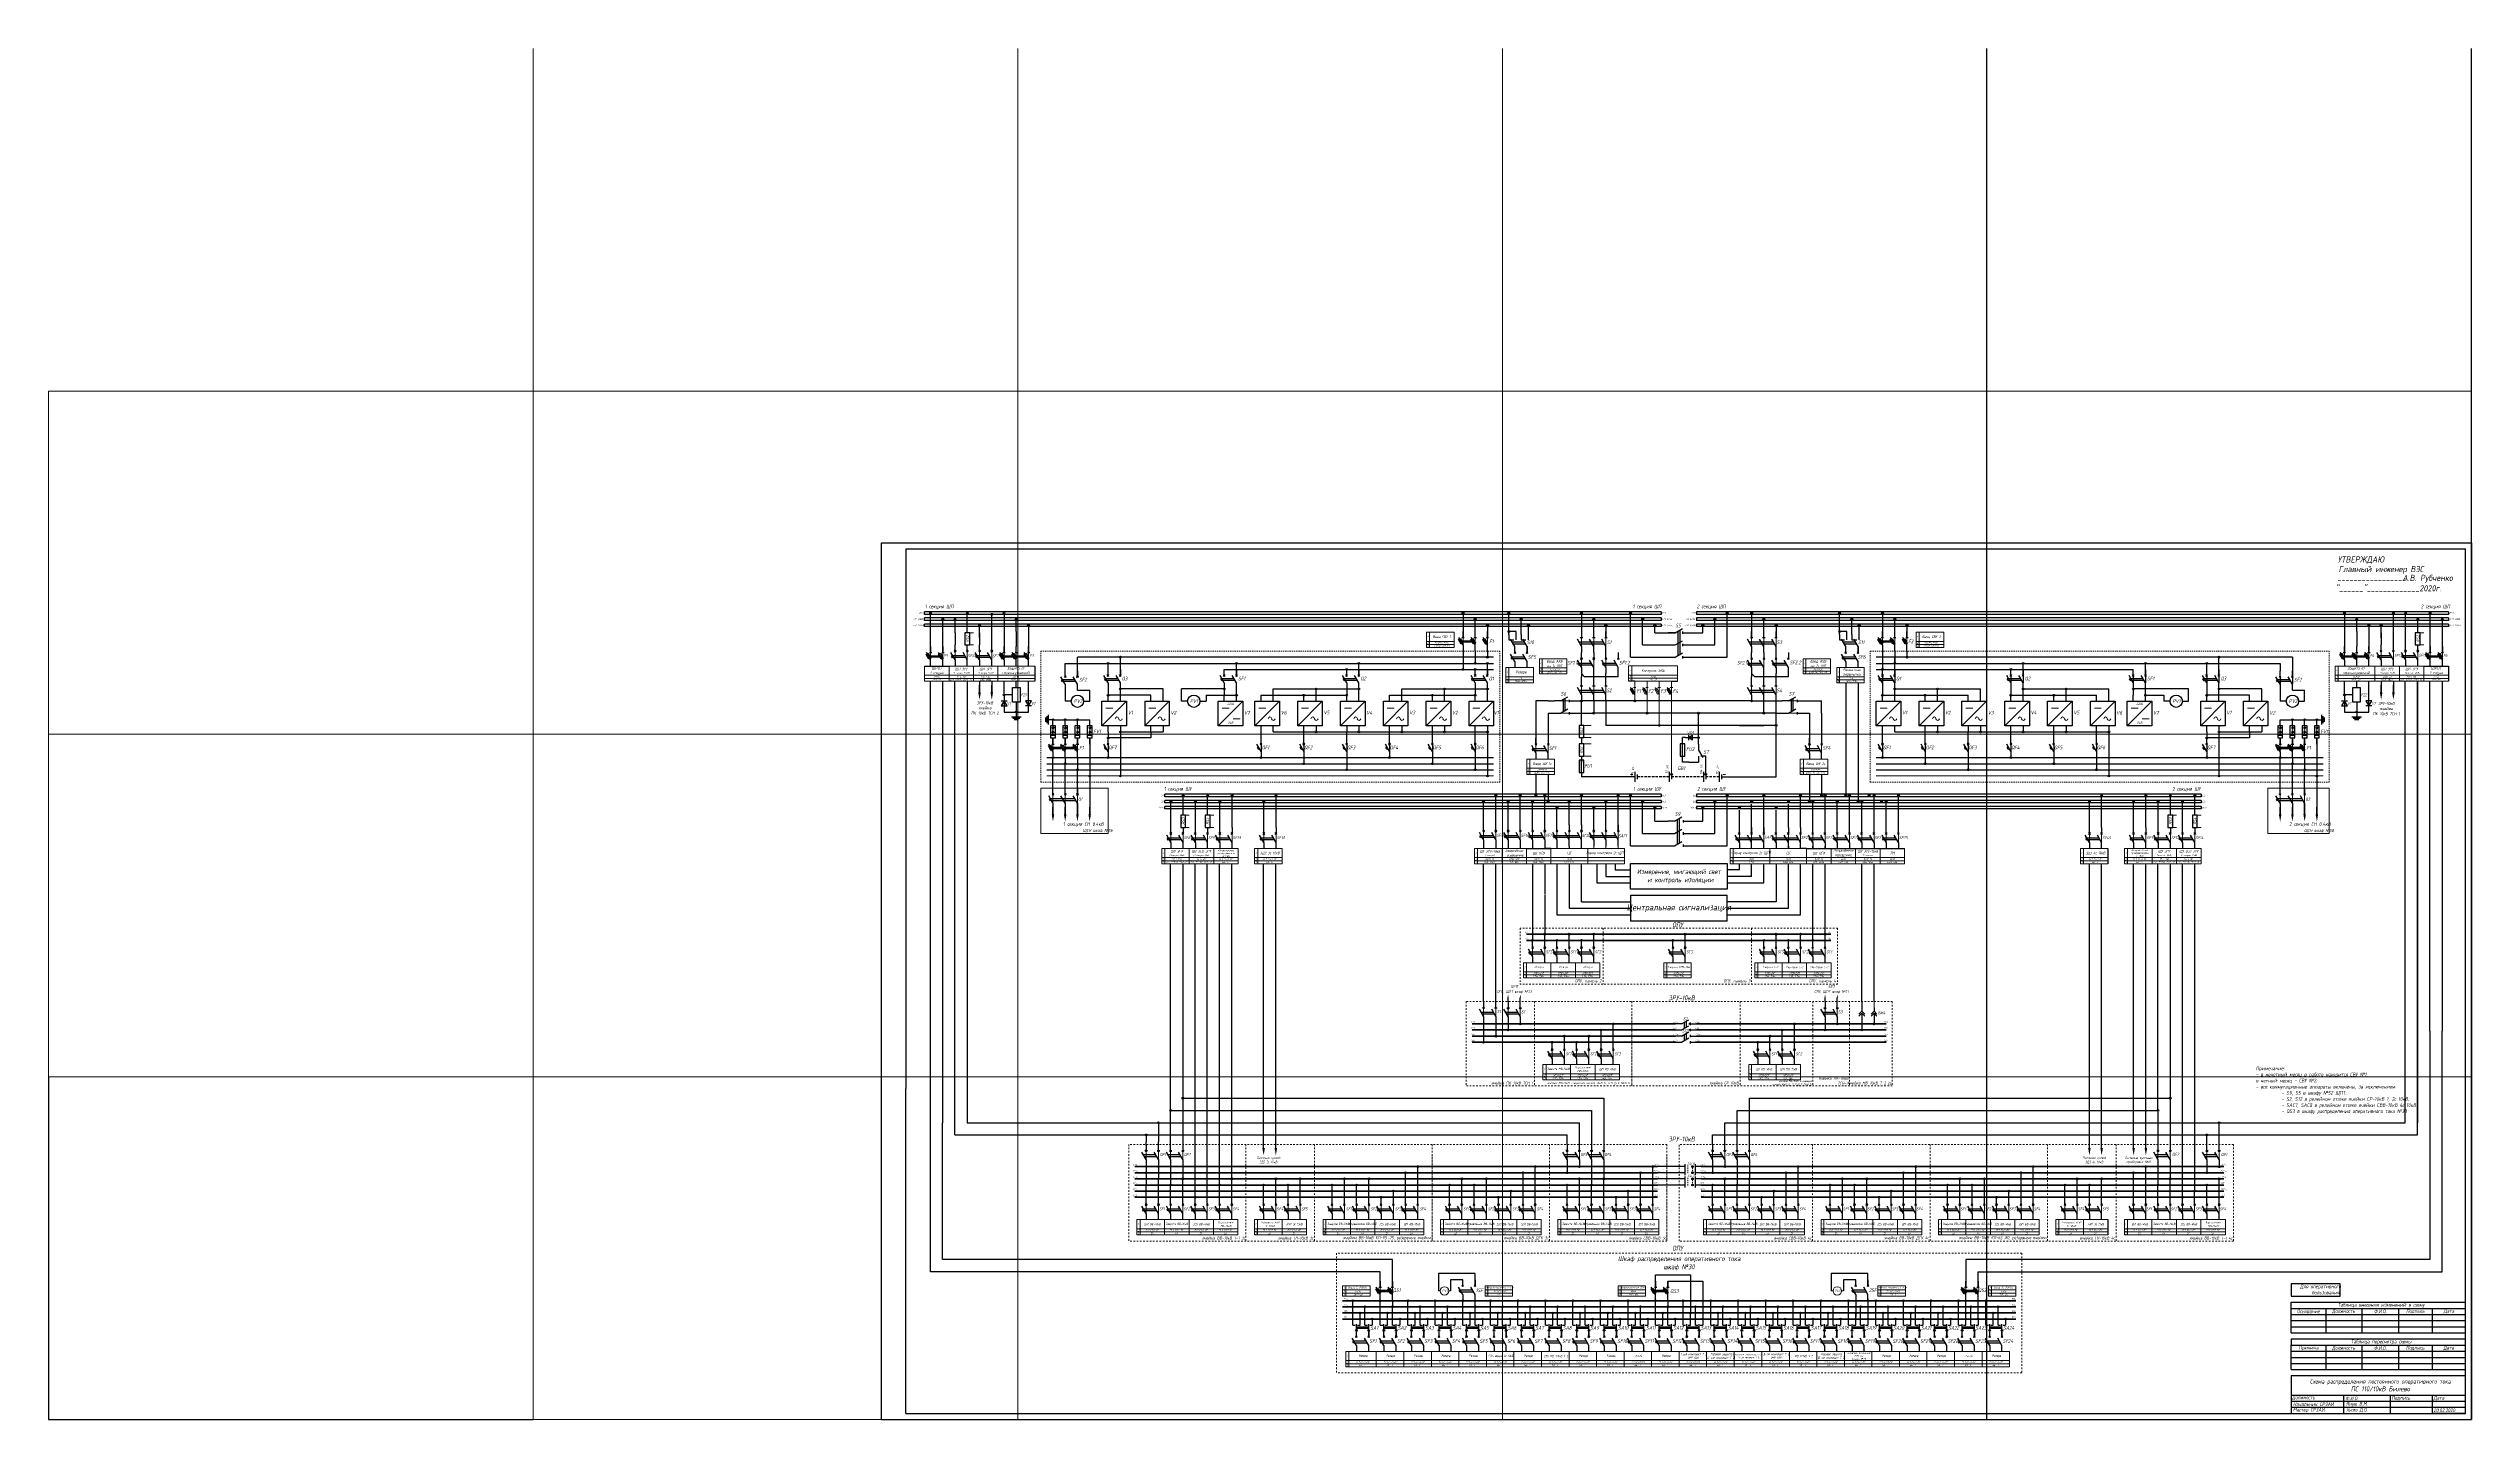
# Model space of a CAD drawing. Header units: millimetres. Extents: x 9 to 5215, y -207 to 4633.
# Drawn here: x 3730 to 5215, y 3793 to 4633 of the extents above; entities that cross this region are included whole.
import ezdxf
from ezdxf.enums import TextEntityAlignment as Align

# ---------------------------------------------------------------- set-up
doc = ezdxf.new("R2010")
doc.units = ezdxf.units.MM
doc.linetypes.add('JIS_02_0.7', pattern=[1.35, 0.75, -0.6])
doc.linetypes.add('JIS_02_1.0', pattern=[2, 1, -1])
doc.layers.add('Разрывы', color=10, linetype='Continuous')
doc.layers.add('Рамка', color=1, linetype='Continuous', plot=False)
doc.styles.add('eskdw', font='GOST_ANT.TTF', dxfattribs={"oblique": 10})
doc.styles.add('GOST', font='GOST_ANT.TTF', dxfattribs={"oblique": 10, "height": 2.5})
doc.styles.get("Standard").update_dxf_attribs({"font": 'GOST_ANT.TTF', "oblique": 10, "height": 2.5})
doc.styles.add('Гост', font='GOST_ANT.TTF', dxfattribs={"oblique": 10, "height": 1.4})
doc.styles.add('Шины', font='gost_1.ttf', dxfattribs={"oblique": 5, "height": 1.2})

msp = doc.modelspace()

# ---------------------------------------------------------------- hatches: boundary and pattern name
for points in [[(4271.4, 4287.1, 1), (4270.3, 4287.1, 1)], [(4271.4, 4287.1, 1), (4270.3, 4287.1, 1)], [(4271.4, 4287.1, 1), (4270.3, 4287.1, 1)], [(4278.9, 4283.3, 1), (4277.8, 4283.3, 1)], [(4278.9, 4283.3, 1), (4277.8, 4283.3, 1)], [(4278.9, 4283.3, 1), (4277.8, 4283.3, 1)], [(4286.4, 4283.3, 1), (4285.3, 4283.3, 1)], [(4293.9, 4287.1, 1), (4292.8, 4287.1, 1)], [(4301.4, 4279.6, 1), (4300.3, 4279.6, 1)], [(4308.9, 4286.4, 1), (4307.8, 4286.4, 1)], [(4316.4, 4287.1, 1), (4315.3, 4287.1, 1)], [(4323.9, 4283.3, 1), (4322.8, 4283.3, 1)], [(4331.4, 4279.6, 1), (4330.3, 4279.6, 1)], [(4597.7, 4287.1, 1), (4596.5, 4287.1, 1)], [(4605.2, 4283.3, 1), (4604, 4283.3, 1)], [(4612.7, 4279.6, 1), (4611.5, 4279.6, 1)], [(4625.8, 4287.1, 1), (4624.6, 4287.1, 1)], [(4633.3, 4283.3, 1), (4632.1, 4283.3, 1)], [(4637.8, 4279.6, 1), (4636.6, 4279.6, 1)], [(4670.3, 4287.1, 1), (4669.1, 4287.1, 1)], [(4677.8, 4283.3, 1), (4676.6, 4283.3, 1)], [(4685.3, 4279.6, 1), (4684.1, 4279.6, 1)], [(4700.3, 4287.1, 1), (4699.1, 4287.1, 1)], [(4707.8, 4283.3, 1), (4706.6, 4283.3, 1)], [(4715.3, 4279.6, 1), (4714.1, 4279.6, 1)], [(4744.6, 4279.6, 1), (4743.4, 4279.6, 1)], [(4752.1, 4283.3, 1), (4750.9, 4283.3, 1)], [(4759.6, 4287.1, 1), (4758.4, 4287.1, 1)], [(4774.6, 4287.1, 1), (4773.4, 4287.1, 1)], [(4782.1, 4283.3, 1), (4780.9, 4283.3, 1)], [(4789.6, 4279.6, 1), (4788.4, 4279.6, 1)], [(4828.5, 4287.1, 1), (4827.3, 4287.1, 1)], [(4836, 4283.3, 1), (4834.8, 4283.3, 1)], [(4840.5, 4279.6, 1), (4839.3, 4279.6, 1)], [(4854.8, 4287.1, 1), (4853.6, 4287.1, 1)], [(4862.3, 4283.3, 1), (4861.1, 4283.3, 1)], [(4869.8, 4279.6, 1), (4868.6, 4279.6, 1)], [(5137.8, 4287.1, 1), (5136.7, 4287.1, 1)], [(5145.3, 4283.3, 1), (5144.2, 4283.3, 1)], [(5152.8, 4279.6, 1), (5151.7, 4279.6, 1)], [(5160.3, 4279.6, 1), (5159.2, 4279.6, 1)], [(5167.8, 4287.1, 1), (5166.7, 4287.1, 1)], [(5175.3, 4287.1, 1), (5174.2, 4287.1, 1)], [(5182.8, 4283.3, 1), (5181.7, 4283.3, 1)], [(5190.3, 4287.1, 1), (5189.2, 4287.1, 1)], [(5197.8, 4283.3, 1), (5196.7, 4283.3, 1)], [(4625.7, 4275.8, 1), (4624.6, 4275.8, 1)], [(4625.7, 4275.8, 1), (4624.6, 4275.8, 1)], [(4625.7, 4275.8, 1), (4624.6, 4275.8, 1)], [(4828.4, 4275.8, 1), (4827.4, 4275.8, 1)], [(4828.4, 4275.8, 1), (4827.4, 4275.8, 1)], [(4828.4, 4275.8, 1), (4827.4, 4275.8, 1)], [(4380.1, 4256.3, 1), (4379.1, 4256.3, 1)], [(4380.1, 4256.3, 1), (4379.1, 4256.3, 1)], [(4380.1, 4256.3, 1), (4379.1, 4256.3, 1)], [(4387.6, 4260.1, 1), (4386.6, 4260.1, 1)], [(4387.6, 4260.1, 1), (4386.6, 4260.1, 1)], [(4387.6, 4260.1, 1), (4386.6, 4260.1, 1)], [(4458.9, 4256.3, 1), (4457.8, 4256.3, 1)], [(4458.9, 4256.3, 1), (4457.8, 4256.3, 1)], [(4458.9, 4256.3, 1), (4457.8, 4256.3, 1)], [(4526.4, 4252.6, 1), (4525.3, 4252.6, 1)], [(4526.4, 4252.6, 1), (4525.3, 4252.6, 1)], [(4526.4, 4252.6, 1), (4525.3, 4252.6, 1)], [(4533.9, 4256.3, 1), (4532.8, 4256.3, 1)], [(4533.9, 4256.3, 1), (4532.8, 4256.3, 1)], [(4533.9, 4256.3, 1), (4532.8, 4256.3, 1)], [(4597.6, 4252.6, 1), (4596.6, 4252.6, 1)], [(4597.6, 4252.6, 1), (4596.6, 4252.6, 1)], [(4597.6, 4252.6, 1), (4596.6, 4252.6, 1)], [(4605.1, 4256.3, 1), (4604.1, 4256.3, 1)], [(4605.1, 4256.3, 1), (4604.1, 4256.3, 1)], [(4605.1, 4256.3, 1), (4604.1, 4256.3, 1)], [(4605.1, 4252.6, 1), (4604.1, 4252.6, 1)], [(4605.1, 4252.6, 1), (4604.1, 4252.6, 1)], [(4605.1, 4252.6, 1), (4604.1, 4252.6, 1)], [(4612.6, 4260.1, 1), (4611.6, 4260.1, 1)], [(4612.6, 4260.1, 1), (4611.6, 4260.1, 1)], [(4612.6, 4260.1, 1), (4611.6, 4260.1, 1)], [(4612.6, 4256.3, 1), (4611.6, 4256.3, 1)], [(4612.6, 4256.3, 1), (4611.6, 4256.3, 1)], [(4612.6, 4256.3, 1), (4611.6, 4256.3, 1)], [(4854.7, 4252.6, 1), (4853.6, 4252.6, 1)], [(4854.7, 4252.6, 1), (4853.6, 4252.6, 1)], [(4854.7, 4252.6, 1), (4853.6, 4252.6, 1)], [(4862.2, 4256.3, 1), (4861.1, 4256.3, 1)], [(4862.2, 4256.3, 1), (4861.1, 4256.3, 1)], [(4862.2, 4256.3, 1), (4861.1, 4256.3, 1)], [(4869.7, 4260.1, 1), (4868.6, 4260.1, 1)], [(4869.7, 4260.1, 1), (4868.6, 4260.1, 1)], [(4869.7, 4260.1, 1), (4868.6, 4260.1, 1)], [(4933.4, 4252.6, 1), (4932.4, 4252.6, 1)], [(4933.4, 4252.6, 1), (4932.4, 4252.6, 1)], [(4933.4, 4252.6, 1), (4932.4, 4252.6, 1)], [(4940.9, 4256.3, 1), (4939.9, 4256.3, 1)], [(4940.9, 4256.3, 1), (4939.9, 4256.3, 1)], [(4940.9, 4256.3, 1), (4939.9, 4256.3, 1)], [(5015.9, 4256.3, 1), (5014.9, 4256.3, 1)], [(5015.9, 4256.3, 1), (5014.9, 4256.3, 1)], [(5015.9, 4256.3, 1), (5014.9, 4256.3, 1)], [(5053.4, 4256.3, 1), (5052.4, 4256.3, 1)], [(5053.4, 4256.3, 1), (5052.4, 4256.3, 1)], [(5053.4, 4256.3, 1), (5052.4, 4256.3, 1)], [(5060.9, 4260.1, 1), (5059.9, 4260.1, 1)], [(5060.9, 4260.1, 1), (5059.9, 4260.1, 1)], [(5060.9, 4260.1, 1), (5059.9, 4260.1, 1)], [(4316.4, 4237, 1), (4315.3, 4237, 1)], [(4316.4, 4237, 1), (4315.3, 4237, 1)], [(4316.4, 4237, 1), (4315.3, 4237, 1)], [(4380.1, 4236.8, 1), (4379.1, 4236.8, 1)], [(4380.1, 4236.8, 1), (4379.1, 4236.8, 1)], [(4380.1, 4236.8, 1), (4379.1, 4236.8, 1)], [(4387.6, 4240.6, 1), (4386.6, 4240.6, 1)], [(4387.6, 4240.6, 1), (4386.6, 4240.6, 1)], [(4387.6, 4240.6, 1), (4386.6, 4240.6, 1)], [(4451.4, 4240.6, 1), (4450.3, 4240.6, 1)], [(4451.4, 4240.6, 1), (4450.3, 4240.6, 1)], [(4451.4, 4240.6, 1), (4450.3, 4240.6, 1)], [(4458.9, 4236.8, 1), (4457.8, 4236.8, 1)], [(4458.9, 4236.8, 1), (4457.8, 4236.8, 1)], [(4458.9, 4236.8, 1), (4457.8, 4236.8, 1)], [(4500.1, 4236.8, 1), (4499.1, 4236.8, 1)], [(4500.1, 4236.8, 1), (4499.1, 4236.8, 1)], [(4500.1, 4236.8, 1), (4499.1, 4236.8, 1)], [(4507.6, 4240.6, 1), (4506.6, 4240.6, 1)], [(4507.6, 4240.6, 1), (4506.6, 4240.6, 1)], [(4507.6, 4240.6, 1), (4506.6, 4240.6, 1)], [(4526.4, 4236.8, 1), (4525.3, 4236.8, 1)], [(4526.4, 4236.8, 1), (4525.3, 4236.8, 1)], [(4526.4, 4236.8, 1), (4525.3, 4236.8, 1)], [(4533.9, 4240.6, 1), (4532.8, 4240.6, 1)], [(4533.9, 4240.6, 1), (4532.8, 4240.6, 1)], [(4533.9, 4240.6, 1), (4532.8, 4240.6, 1)], [(4578.9, 4236.8, 1), (4577.8, 4236.8, 1)], [(4578.9, 4236.8, 1), (4577.8, 4236.8, 1)], [(4578.9, 4236.8, 1), (4577.8, 4236.8, 1)], [(4586.4, 4240.6, 1), (4585.3, 4240.6, 1)], [(4586.4, 4240.6, 1), (4585.3, 4240.6, 1)], [(4586.4, 4240.6, 1), (4585.3, 4240.6, 1)], [(4605.1, 4236.8, 1), (4604.1, 4236.8, 1)], [(4605.1, 4236.8, 1), (4604.1, 4236.8, 1)], [(4605.1, 4236.8, 1), (4604.1, 4236.8, 1)], [(4612.6, 4240.6, 1), (4611.6, 4240.6, 1)], [(4612.6, 4240.6, 1), (4611.6, 4240.6, 1)], [(4612.6, 4240.6, 1), (4611.6, 4240.6, 1)], [(4670.3, 4233.3, 1), (4669.2, 4233.3, 1)], [(4670.3, 4233.3, 1), (4669.2, 4233.3, 1)], [(4670.3, 4233.3, 1), (4669.2, 4233.3, 1)], [(4702.9, 4233.3, 1), (4701.8, 4233.3, 1)], [(4702.9, 4233.3, 1), (4701.8, 4233.3, 1)], [(4702.9, 4233.3, 1), (4701.8, 4233.3, 1)], [(4774.5, 4233.3, 1), (4773.5, 4233.3, 1)], [(4774.5, 4233.3, 1), (4773.5, 4233.3, 1)], [(4774.5, 4233.3, 1), (4773.5, 4233.3, 1)], [(4854.7, 4236.8, 1), (4853.6, 4236.8, 1)], [(4854.7, 4236.8, 1), (4853.6, 4236.8, 1)], [(4854.7, 4236.8, 1), (4853.6, 4236.8, 1)], [(4862.2, 4240.6, 1), (4861.1, 4240.6, 1)], [(4862.2, 4240.6, 1), (4861.1, 4240.6, 1)], [(4862.2, 4240.6, 1), (4861.1, 4240.6, 1)], [(4880.9, 4236.8, 1), (4879.9, 4236.8, 1)], [(4880.9, 4236.8, 1), (4879.9, 4236.8, 1)], [(4880.9, 4236.8, 1), (4879.9, 4236.8, 1)], [(4888.4, 4240.6, 1), (4887.4, 4240.6, 1)], [(4888.4, 4240.6, 1), (4887.4, 4240.6, 1)], [(4888.4, 4240.6, 1), (4887.4, 4240.6, 1)], [(4933.4, 4236.8, 1), (4932.4, 4236.8, 1)], [(4933.4, 4236.8, 1), (4932.4, 4236.8, 1)], [(4933.4, 4236.8, 1), (4932.4, 4236.8, 1)], [(4940.9, 4240.6, 1), (4939.9, 4240.6, 1)], [(4940.9, 4240.6, 1), (4939.9, 4240.6, 1)], [(4940.9, 4240.6, 1), (4939.9, 4240.6, 1)], [(4959.7, 4236.8, 1), (4958.6, 4236.8, 1)], [(4959.7, 4236.8, 1), (4958.6, 4236.8, 1)], [(4959.7, 4236.8, 1), (4958.6, 4236.8, 1)], [(4967.2, 4240.6, 1), (4966.1, 4240.6, 1)], [(4967.2, 4240.6, 1), (4966.1, 4240.6, 1)], [(4967.2, 4240.6, 1), (4966.1, 4240.6, 1)], [(5008.4, 4240.6, 1), (5007.4, 4240.6, 1)], [(5008.4, 4240.6, 1), (5007.4, 4240.6, 1)], [(5008.4, 4240.6, 1), (5007.4, 4240.6, 1)], [(5015.9, 4236.8, 1), (5014.9, 4236.8, 1)], [(5015.9, 4236.8, 1), (5014.9, 4236.8, 1)], [(5015.9, 4236.8, 1), (5014.9, 4236.8, 1)], [(5053.4, 4236.8, 1), (5052.4, 4236.8, 1)], [(5053.4, 4236.8, 1), (5052.4, 4236.8, 1)], [(5053.4, 4236.8, 1), (5052.4, 4236.8, 1)], [(5060.9, 4240.6, 1), (5059.9, 4240.6, 1)], [(5060.9, 4240.6, 1), (5059.9, 4240.6, 1)], [(5060.9, 4240.6, 1), (5059.9, 4240.6, 1)], [(5137.8, 4237, 1), (5136.7, 4237, 1)], [(5137.8, 4237, 1), (5136.7, 4237, 1)], [(5137.8, 4237, 1), (5136.7, 4237, 1)], [(4323.9, 4226.5, 1), (4322.8, 4226.5, 1)], [(4323.9, 4226.5, 1), (4322.8, 4226.5, 1)], [(4323.9, 4226.5, 1), (4322.8, 4226.5, 1)], [(4346.4, 4221.8, 1), (4345.3, 4221.8, 1)], [(4346.4, 4221.8, 1), (4345.3, 4221.8, 1)], [(4346.4, 4221.8, 1), (4345.3, 4221.8, 1)], [(4353.9, 4221.8, 1), (4352.8, 4221.8, 1)], [(4353.9, 4221.8, 1), (4352.8, 4221.8, 1)], [(4353.9, 4221.8, 1), (4352.8, 4221.8, 1)], [(4361.4, 4221.8, 1), (4360.3, 4221.8, 1)], [(4361.4, 4221.8, 1), (4360.3, 4221.8, 1)], [(4361.4, 4221.8, 1), (4360.3, 4221.8, 1)], [(4677.8, 4225.8, 1), (4676.7, 4225.8, 1)], [(4677.8, 4225.8, 1), (4676.7, 4225.8, 1)], [(4677.8, 4225.8, 1), (4676.7, 4225.8, 1)], [(4710.4, 4225.8, 1), (4709.3, 4225.8, 1)], [(4710.4, 4225.8, 1), (4709.3, 4225.8, 1)], [(4710.4, 4225.8, 1), (4709.3, 4225.8, 1)], [(4717.9, 4218.3, 1), (4716.8, 4218.3, 1)], [(4717.9, 4218.3, 1), (4716.8, 4218.3, 1)], [(4717.9, 4218.3, 1), (4716.8, 4218.3, 1)], [(4741.9, 4225.8, 1), (4740.9, 4225.8, 1)], [(4741.9, 4225.8, 1), (4740.9, 4225.8, 1)], [(4741.9, 4225.8, 1), (4740.9, 4225.8, 1)], [(4782, 4225.8, 1), (4781, 4225.8, 1)], [(4782, 4225.8, 1), (4781, 4225.8, 1)], [(4782, 4225.8, 1), (4781, 4225.8, 1)], [(4789.5, 4218.3, 1), (4788.5, 4218.3, 1)], [(4789.5, 4218.3, 1), (4788.5, 4218.3, 1)], [(4789.5, 4218.3, 1), (4788.5, 4218.3, 1)], [(5105.9, 4221.8, 1), (5104.9, 4221.8, 1)], [(5105.9, 4221.8, 1), (5104.9, 4221.8, 1)], [(5105.9, 4221.8, 1), (5104.9, 4221.8, 1)], [(5113.4, 4221.8, 1), (5112.4, 4221.8, 1)], [(5113.4, 4221.8, 1), (5112.4, 4221.8, 1)], [(5113.4, 4221.8, 1), (5112.4, 4221.8, 1)], [(5120.9, 4221.8, 1), (5119.9, 4221.8, 1)], [(5120.9, 4221.8, 1), (5119.9, 4221.8, 1)], [(5120.9, 4221.8, 1), (5119.9, 4221.8, 1)], [(5145.3, 4226.5, 1), (5144.2, 4226.5, 1)], [(5145.3, 4226.5, 1), (5144.2, 4226.5, 1)], [(5145.3, 4226.5, 1), (5144.2, 4226.5, 1)], [(4380.1, 4210.6, 1), (4379.1, 4210.6, 1)], [(4380.1, 4210.6, 1), (4379.1, 4210.6, 1)], [(4380.1, 4210.6, 1), (4379.1, 4210.6, 1)], [(4387.6, 4214.3, 1), (4386.6, 4214.3, 1)], [(4387.6, 4214.3, 1), (4386.6, 4214.3, 1)], [(4387.6, 4214.3, 1), (4386.6, 4214.3, 1)], [(4507.6, 4214.3, 1), (4506.6, 4214.3, 1)], [(4507.6, 4214.3, 1), (4506.6, 4214.3, 1)], [(4507.6, 4214.3, 1), (4506.6, 4214.3, 1)], [(4533.9, 4214.3, 1), (4532.8, 4214.3, 1)], [(4533.9, 4214.3, 1), (4532.8, 4214.3, 1)], [(4533.9, 4214.3, 1), (4532.8, 4214.3, 1)], [(4560.1, 4214.3, 1), (4559.1, 4214.3, 1)], [(4560.1, 4214.3, 1), (4559.1, 4214.3, 1)], [(4560.1, 4214.3, 1), (4559.1, 4214.3, 1)], [(4586.4, 4214.3, 1), (4585.3, 4214.3, 1)], [(4586.4, 4214.3, 1), (4585.3, 4214.3, 1)], [(4586.4, 4214.3, 1), (4585.3, 4214.3, 1)], [(4612.6, 4214.3, 1), (4611.6, 4214.3, 1)], [(4612.6, 4214.3, 1), (4611.6, 4214.3, 1)], [(4612.6, 4214.3, 1), (4611.6, 4214.3, 1)], [(4741.9, 4210.8, 1), (4740.9, 4210.8, 1)], [(4741.9, 4210.8, 1), (4740.9, 4210.8, 1)], [(4741.9, 4210.8, 1), (4740.9, 4210.8, 1)], [(4888.4, 4214.3, 1), (4887.4, 4214.3, 1)], [(4888.4, 4214.3, 1), (4887.4, 4214.3, 1)], [(4888.4, 4214.3, 1), (4887.4, 4214.3, 1)], [(4914.7, 4214.3, 1), (4913.6, 4214.3, 1)], [(4914.7, 4214.3, 1), (4913.6, 4214.3, 1)], [(4914.7, 4214.3, 1), (4913.6, 4214.3, 1)], [(4940.9, 4214.3, 1), (4939.9, 4214.3, 1)], [(4940.9, 4214.3, 1), (4939.9, 4214.3, 1)], [(4940.9, 4214.3, 1), (4939.9, 4214.3, 1)], [(4967.2, 4214.3, 1), (4966.1, 4214.3, 1)], [(4967.2, 4214.3, 1), (4966.1, 4214.3, 1)], [(4967.2, 4214.3, 1), (4966.1, 4214.3, 1)], [(4993.4, 4214.3, 1), (4992.4, 4214.3, 1)], [(4993.4, 4214.3, 1), (4992.4, 4214.3, 1)], [(4993.4, 4214.3, 1), (4992.4, 4214.3, 1)], [(5053.4, 4210.6, 1), (5052.4, 4210.6, 1)], [(5053.4, 4210.6, 1), (5052.4, 4210.6, 1)], [(5053.4, 4210.6, 1), (5052.4, 4210.6, 1)], [(5060.9, 4214.3, 1), (5059.9, 4214.3, 1)], [(5060.9, 4214.3, 1), (5059.9, 4214.3, 1)], [(5060.9, 4214.3, 1), (5059.9, 4214.3, 1)], [(4346.4, 4198.6, 1), (4345.3, 4198.6, 1)], [(4346.4, 4198.6, 1), (4345.3, 4198.6, 1)], [(4346.4, 4198.6, 1), (4345.3, 4198.6, 1)], [(4353.9, 4194.8, 1), (4352.8, 4194.8, 1)], [(4353.9, 4194.8, 1), (4352.8, 4194.8, 1)], [(4353.9, 4194.8, 1), (4352.8, 4194.8, 1)], [(4361.4, 4191.1, 1), (4360.3, 4191.1, 1)], [(4361.4, 4191.1, 1), (4360.3, 4191.1, 1)], [(4361.4, 4191.1, 1), (4360.3, 4191.1, 1)], [(4368.9, 4187.3, 1), (4367.8, 4187.3, 1)], [(4368.9, 4187.3, 1), (4367.8, 4187.3, 1)], [(4368.9, 4187.3, 1), (4367.8, 4187.3, 1)], [(4380.1, 4198.6, 1), (4379.1, 4198.6, 1)], [(4380.1, 4198.6, 1), (4379.1, 4198.6, 1)], [(4380.1, 4198.6, 1), (4379.1, 4198.6, 1)], [(4387.6, 4187.3, 1), (4386.6, 4187.3, 1)], [(4387.6, 4187.3, 1), (4386.6, 4187.3, 1)], [(4387.6, 4187.3, 1), (4386.6, 4187.3, 1)], [(4473.9, 4198.6, 1), (4472.8, 4198.6, 1)], [(4473.9, 4198.6, 1), (4472.8, 4198.6, 1)], [(4473.9, 4198.6, 1), (4472.8, 4198.6, 1)], [(4500.1, 4194.8, 1), (4499.1, 4194.8, 1)], [(4500.1, 4194.8, 1), (4499.1, 4194.8, 1)], [(4500.1, 4194.8, 1), (4499.1, 4194.8, 1)], [(4526.4, 4191.1, 1), (4525.3, 4191.1, 1)], [(4526.4, 4191.1, 1), (4525.3, 4191.1, 1)], [(4526.4, 4191.1, 1), (4525.3, 4191.1, 1)], [(4552.6, 4198.6, 1), (4551.6, 4198.6, 1)], [(4552.6, 4198.6, 1), (4551.6, 4198.6, 1)], [(4552.6, 4198.6, 1), (4551.6, 4198.6, 1)], [(4578.9, 4194.8, 1), (4577.8, 4194.8, 1)], [(4578.9, 4194.8, 1), (4577.8, 4194.8, 1)], [(4578.9, 4194.8, 1), (4577.8, 4194.8, 1)], [(4605.1, 4191.1, 1), (4604.1, 4191.1, 1)], [(4605.1, 4191.1, 1), (4604.1, 4191.1, 1)], [(4605.1, 4191.1, 1), (4604.1, 4191.1, 1)], [(4612.6, 4187.3, 1), (4611.6, 4187.3, 1)], [(4612.6, 4187.3, 1), (4611.6, 4187.3, 1)], [(4612.6, 4187.3, 1), (4611.6, 4187.3, 1)], [(4725.4, 4188.3, 1), (4724.3, 4188.3, 1)], [(4725.4, 4188.3, 1), (4724.3, 4188.3, 1)], [(4725.4, 4188.3, 1), (4724.3, 4188.3, 1)], [(4746.4, 4188.3, 1), (4745.3, 4188.3, 1)], [(4746.4, 4188.3, 1), (4745.3, 4188.3, 1)], [(4746.4, 4188.3, 1), (4745.3, 4188.3, 1)], [(4854.7, 4198.6, 1), (4853.6, 4198.6, 1)], [(4854.7, 4198.6, 1), (4853.6, 4198.6, 1)], [(4854.7, 4198.6, 1), (4853.6, 4198.6, 1)], [(4880.9, 4194.8, 1), (4879.9, 4194.8, 1)], [(4880.9, 4194.8, 1), (4879.9, 4194.8, 1)], [(4880.9, 4194.8, 1), (4879.9, 4194.8, 1)], [(4907.2, 4191.1, 1), (4906.1, 4191.1, 1)], [(4907.2, 4191.1, 1), (4906.1, 4191.1, 1)], [(4907.2, 4191.1, 1), (4906.1, 4191.1, 1)], [(4933.4, 4198.6, 1), (4932.4, 4198.6, 1)], [(4933.4, 4198.6, 1), (4932.4, 4198.6, 1)], [(4933.4, 4198.6, 1), (4932.4, 4198.6, 1)], [(4959.7, 4194.8, 1), (4958.6, 4194.8, 1)], [(4959.7, 4194.8, 1), (4958.6, 4194.8, 1)], [(4959.7, 4194.8, 1), (4958.6, 4194.8, 1)], [(4985.9, 4191.1, 1), (4984.9, 4191.1, 1)], [(4985.9, 4191.1, 1), (4984.9, 4191.1, 1)], [(4985.9, 4191.1, 1), (4984.9, 4191.1, 1)], [(4993.4, 4187.3, 1), (4992.4, 4187.3, 1)], [(4993.4, 4187.3, 1), (4992.4, 4187.3, 1)], [(4993.4, 4187.3, 1), (4992.4, 4187.3, 1)], [(5053.4, 4198.6, 1), (5052.4, 4198.6, 1)], [(5053.4, 4198.6, 1), (5052.4, 4198.6, 1)], [(5053.4, 4198.6, 1), (5052.4, 4198.6, 1)], [(5060.9, 4187.3, 1), (5059.9, 4187.3, 1)], [(5060.9, 4187.3, 1), (5059.9, 4187.3, 1)], [(5060.9, 4187.3, 1), (5059.9, 4187.3, 1)], [(5098.4, 4198.6, 1), (5097.4, 4198.6, 1)], [(5098.4, 4198.6, 1), (5097.4, 4198.6, 1)], [(5098.4, 4198.6, 1), (5097.4, 4198.6, 1)], [(5105.9, 4194.8, 1), (5104.9, 4194.8, 1)], [(5105.9, 4194.8, 1), (5104.9, 4194.8, 1)], [(5105.9, 4194.8, 1), (5104.9, 4194.8, 1)], [(5113.4, 4191.1, 1), (5112.4, 4191.1, 1)], [(5113.4, 4191.1, 1), (5112.4, 4191.1, 1)], [(5113.4, 4191.1, 1), (5112.4, 4191.1, 1)], [(5120.9, 4187.3, 1), (5119.9, 4187.3, 1)], [(5120.9, 4187.3, 1), (5119.9, 4187.3, 1)], [(5120.9, 4187.3, 1), (5119.9, 4187.3, 1)], [(4426.1, 4175.3, 1), (4425, 4175.3, 1)], [(4441.1, 4175.3, 1), (4440, 4175.3, 1)], [(4456.1, 4175.3, 1), (4455, 4175.3, 1)], [(4483.1, 4175.3, 1), (4482, 4175.3, 1)], [(4617.8, 4175.3, 1), (4616.6, 4175.3, 1)], [(4632.8, 4175.3, 1), (4631.6, 4175.3, 1)], [(4642.4, 4175.3, 1), (4641.2, 4175.3, 1)], [(4647.8, 4175.3, 1), (4646.6, 4175.3, 1)], [(4670.3, 4175.3, 1), (4669.1, 4175.3, 1)], [(4692.8, 4175.3, 1), (4691.6, 4175.3, 1)], [(4700.3, 4175.3, 1), (4699.1, 4175.3, 1)], [(4759.6, 4175.3, 1), (4758.4, 4175.3, 1)], [(4782.1, 4175.3, 1), (4780.9, 4175.3, 1)], [(4804.6, 4175.3, 1), (4803.4, 4175.3, 1)], [(4817.5, 4175.3, 1), (4816.3, 4175.3, 1)], [(4819.6, 4175.3, 1), (4818.4, 4175.3, 1)], [(4832.3, 4175.3, 1), (4831.1, 4175.3, 1)], [(4834.6, 4175.3, 1), (4833.4, 4175.3, 1)], [(4846.7, 4175.3, 1), (4845.5, 4175.3, 1)], [(4849.6, 4175.3, 1), (4848.4, 4175.3, 1)], [(4864.6, 4175.3, 1), (4863.4, 4175.3, 1)], [(4989.1, 4175.3, 1), (4988, 4175.3, 1)], [(5016.2, 4175.3, 1), (5015.1, 4175.3, 1)], [(5031.2, 4175.3, 1), (5030.1, 4175.3, 1)], [(5046.2, 4175.3, 1), (5045.1, 4175.3, 1)], [(4418.6, 4171.6, 1), (4417.5, 4171.6, 1)], [(4433.6, 4171.6, 1), (4432.5, 4171.6, 1)], [(4448.6, 4171.6, 1), (4447.5, 4171.6, 1)], [(4475.6, 4171.6, 1), (4474.5, 4171.6, 1)], [(4610.3, 4171.6, 1), (4609.1, 4171.6, 1)], [(4625.3, 4171.6, 1), (4624.1, 4171.6, 1)], [(4640.3, 4171.6, 1), (4639.1, 4171.6, 1)], [(4649.9, 4171.6, 1), (4648.7, 4171.6, 1)], [(4655.3, 4167.8, 1), (4654.1, 4167.8, 1)], [(4662.8, 4171.6, 1), (4661.6, 4171.6, 1)], [(4677.8, 4167.8, 1), (4676.6, 4167.8, 1)], [(4685.3, 4171.6, 1), (4684.1, 4171.6, 1)], [(4707.8, 4171.6, 1), (4706.6, 4171.6, 1)], [(4715.3, 4167.8, 1), (4714.1, 4167.8, 1)], [(4744.6, 4167.8, 1), (4743.4, 4167.8, 1)], [(4752.1, 4171.6, 1), (4750.9, 4171.6, 1)], [(4767.1, 4167.8, 1), (4765.9, 4167.8, 1)], [(4774.6, 4171.6, 1), (4773.4, 4171.6, 1)], [(4789.6, 4167.8, 1), (4788.4, 4167.8, 1)], [(4797.1, 4171.6, 1), (4795.9, 4171.6, 1)], [(4810, 4171.6, 1), (4808.8, 4171.6, 1)], [(4812.1, 4171.6, 1), (4810.9, 4171.6, 1)], [(4827.1, 4171.6, 1), (4825.9, 4171.6, 1)], [(4839.8, 4171.6, 1), (4838.6, 4171.6, 1)], [(4842.1, 4171.6, 1), (4840.9, 4171.6, 1)], [(4854.2, 4171.6, 1), (4853, 4171.6, 1)], [(4857.1, 4171.6, 1), (4855.9, 4171.6, 1)], [(4981.6, 4171.6, 1), (4980.5, 4171.6, 1)], [(5008.7, 4171.6, 1), (5007.6, 4171.6, 1)], [(5023.7, 4171.6, 1), (5022.6, 4171.6, 1)], [(5038.7, 4171.6, 1), (5037.6, 4171.6, 1)], [(4640.3, 4086.6, 1), (4639.2, 4086.6, 1)], [(4640.3, 4086.6, 1), (4639.2, 4086.6, 1)], [(4640.3, 4086.6, 1), (4639.2, 4086.6, 1)], [(4647.8, 4090.4, 1), (4646.7, 4090.4, 1)], [(4647.8, 4090.4, 1), (4646.7, 4090.4, 1)], [(4655.3, 4086.6, 1), (4654.2, 4086.6, 1)], [(4655.3, 4086.6, 1), (4654.2, 4086.6, 1)], [(4655.3, 4086.6, 1), (4654.2, 4086.6, 1)], [(4662.8, 4090.4, 1), (4661.7, 4090.4, 1)], [(4662.8, 4090.4, 1), (4661.7, 4090.4, 1)], [(4670.3, 4086.6, 1), (4669.2, 4086.6, 1)], [(4670.3, 4086.6, 1), (4669.2, 4086.6, 1)], [(4670.3, 4086.6, 1), (4669.2, 4086.6, 1)], [(4677.8, 4090.4, 1), (4676.7, 4090.4, 1)], [(4677.8, 4090.4, 1), (4676.7, 4090.4, 1)], [(4726.3, 4086.6, 1), (4725.2, 4086.6, 1)], [(4726.3, 4086.6, 1), (4725.2, 4086.6, 1)], [(4726.3, 4086.6, 1), (4725.2, 4086.6, 1)], [(4733.8, 4090.4, 1), (4732.7, 4090.4, 1)], [(4733.8, 4090.4, 1), (4732.7, 4090.4, 1)], [(4782, 4086.6, 1), (4781, 4086.6, 1)], [(4782, 4086.6, 1), (4781, 4086.6, 1)], [(4782, 4086.6, 1), (4781, 4086.6, 1)], [(4789.5, 4090.4, 1), (4788.5, 4090.4, 1)], [(4789.5, 4090.4, 1), (4788.5, 4090.4, 1)], [(4797, 4086.6, 1), (4796, 4086.6, 1)], [(4797, 4086.6, 1), (4796, 4086.6, 1)], [(4797, 4086.6, 1), (4796, 4086.6, 1)], [(4804.5, 4090.4, 1), (4803.5, 4090.4, 1)], [(4804.5, 4090.4, 1), (4803.5, 4090.4, 1)], [(4812, 4086.6, 1), (4811, 4086.6, 1)], [(4812, 4086.6, 1), (4811, 4086.6, 1)], [(4812, 4086.6, 1), (4811, 4086.6, 1)], [(4819.5, 4090.4, 1), (4818.5, 4090.4, 1)], [(4819.5, 4090.4, 1), (4818.5, 4090.4, 1)], [(4610.3, 4024.1, 1), (4609.2, 4024.1, 1)], [(4610.3, 4024.1, 1), (4609.2, 4024.1, 1)], [(4610.3, 4024.1, 1), (4609.2, 4024.1, 1)], [(4610.3, 4024.1, 1), (4609.2, 4024.1, 1)], [(4617.8, 4027.9, 1), (4616.7, 4027.9, 1)], [(4617.8, 4027.9, 1), (4616.7, 4027.9, 1)], [(4617.8, 4027.9, 1), (4616.7, 4027.9, 1)], [(4617.8, 4027.9, 1), (4616.7, 4027.9, 1)], [(4625.3, 4031.7, 1), (4624.2, 4031.7, 1)], [(4625.3, 4031.7, 1), (4624.2, 4031.7, 1)], [(4625.3, 4031.7, 1), (4624.2, 4031.7, 1)], [(4632.8, 4035.4, 1), (4631.7, 4035.4, 1)], [(4632.8, 4035.4, 1), (4631.7, 4035.4, 1)], [(4652.3, 4024.2, 1), (4651.2, 4024.2, 1)], [(4652.3, 4024.2, 1), (4651.2, 4024.2, 1)], [(4652.3, 4024.2, 1), (4651.2, 4024.2, 1)], [(4659.8, 4027.9, 1), (4658.7, 4027.9, 1)], [(4659.8, 4027.9, 1), (4658.7, 4027.9, 1)], [(4667.3, 4024.2, 1), (4666.2, 4024.2, 1)], [(4667.3, 4024.2, 1), (4666.2, 4024.2, 1)], [(4667.3, 4024.2, 1), (4666.2, 4024.2, 1)], [(4674.8, 4027.9, 1), (4673.7, 4027.9, 1)], [(4674.8, 4027.9, 1), (4673.7, 4027.9, 1)], [(4682.3, 4031.7, 1), (4681.2, 4031.7, 1)], [(4682.3, 4031.7, 1), (4681.2, 4031.7, 1)], [(4682.3, 4031.7, 1), (4681.2, 4031.7, 1)], [(4689.8, 4035.4, 1), (4688.7, 4035.4, 1)], [(4689.8, 4035.4, 1), (4688.7, 4035.4, 1)], [(4778.3, 4024.2, 1), (4777.2, 4024.2, 1)], [(4778.3, 4024.2, 1), (4777.2, 4024.2, 1)], [(4778.3, 4024.2, 1), (4777.2, 4024.2, 1)], [(4785.8, 4027.9, 1), (4784.7, 4027.9, 1)], [(4785.8, 4027.9, 1), (4784.7, 4027.9, 1)], [(4793.3, 4031.7, 1), (4792.2, 4031.7, 1)], [(4793.3, 4031.7, 1), (4792.2, 4031.7, 1)], [(4793.3, 4031.7, 1), (4792.2, 4031.7, 1)], [(4800.8, 4035.4, 1), (4799.7, 4035.4, 1)], [(4800.8, 4035.4, 1), (4799.7, 4035.4, 1)], [(4819.5, 4031.7, 1), (4818.5, 4031.7, 1)], [(4819.5, 4031.7, 1), (4818.5, 4031.7, 1)], [(4819.5, 4031.7, 1), (4818.5, 4031.7, 1)], [(4827, 4035.4, 1), (4826, 4035.4, 1)], [(4827, 4035.4, 1), (4826, 4035.4, 1)], [(4842, 4031.7, 1), (4841, 4031.7, 1)], [(4842, 4031.7, 1), (4841, 4031.7, 1)], [(4842, 4031.7, 1), (4841, 4031.7, 1)], [(4849.5, 4035.4, 1), (4848.5, 4035.4, 1)], [(4849.5, 4035.4, 1), (4848.5, 4035.4, 1)], [(4418.5, 3982.4, 1), (4417.4, 3982.4, 1)], [(4418.5, 3982.4, 1), (4417.4, 3982.4, 1)], [(4418.5, 3982.4, 1), (4417.4, 3982.4, 1)], [(4426, 3989.9, 1), (4424.9, 3989.9, 1)], [(4426, 3989.9, 1), (4424.9, 3989.9, 1)], [(4426, 3989.9, 1), (4424.9, 3989.9, 1)], [(5023.5, 3982.4, 1), (5022.5, 3982.4, 1)], [(5023.5, 3982.4, 1), (5022.5, 3982.4, 1)], [(5023.5, 3982.4, 1), (5022.5, 3982.4, 1)], [(5031, 3989.9, 1), (5030, 3989.9, 1)], [(5031, 3989.9, 1), (5030, 3989.9, 1)], [(5031, 3989.9, 1), (5030, 3989.9, 1)], [(4403.5, 3967.4, 1), (4402.4, 3967.4, 1)], [(4403.5, 3967.4, 1), (4402.4, 3967.4, 1)], [(4403.5, 3967.4, 1), (4402.4, 3967.4, 1)], [(4411, 3974.9, 1), (4409.9, 3974.9, 1)], [(4411, 3974.9, 1), (4409.9, 3974.9, 1)], [(4411, 3974.9, 1), (4409.9, 3974.9, 1)], [(5053.5, 3967.4, 1), (5052.5, 3967.4, 1)], [(5053.5, 3967.4, 1), (5052.5, 3967.4, 1)], [(5053.5, 3967.4, 1), (5052.5, 3967.4, 1)], [(5061, 3974.9, 1), (5060, 3974.9, 1)], [(5061, 3974.9, 1), (5060, 3974.9, 1)], [(5061, 3974.9, 1), (5060, 3974.9, 1)], [(4403.5, 3944.2, 1), (4402.4, 3944.2, 1)], [(4403.5, 3944.2, 1), (4402.4, 3944.2, 1)], [(4403.5, 3944.2, 1), (4402.4, 3944.2, 1)], [(4411, 3948, 1), (4409.9, 3948, 1)], [(4411, 3948, 1), (4409.9, 3948, 1)], [(4418.5, 3936.7, 1), (4417.4, 3936.7, 1)], [(4418.5, 3936.7, 1), (4417.4, 3936.7, 1)], [(4418.5, 3936.7, 1), (4417.4, 3936.7, 1)], [(4426, 3940.5, 1), (4424.9, 3940.5, 1)], [(4426, 3940.5, 1), (4424.9, 3940.5, 1)], [(4448.5, 3936.7, 1), (4447.4, 3936.7, 1)], [(4448.5, 3936.7, 1), (4447.4, 3936.7, 1)], [(4448.5, 3936.7, 1), (4447.4, 3936.7, 1)], [(4456, 3940.5, 1), (4454.9, 3940.5, 1)], [(4456, 3940.5, 1), (4454.9, 3940.5, 1)], [(4475.4, 3936.7, 1), (4474.4, 3936.7, 1)], [(4475.4, 3936.7, 1), (4474.4, 3936.7, 1)], [(4475.4, 3936.7, 1), (4474.4, 3936.7, 1)], [(4482.9, 3940.5, 1), (4481.9, 3940.5, 1)], [(4482.9, 3940.5, 1), (4481.9, 3940.5, 1)], [(4490.4, 3936.7, 1), (4489.4, 3936.7, 1)], [(4490.4, 3936.7, 1), (4489.4, 3936.7, 1)], [(4490.4, 3936.7, 1), (4489.4, 3936.7, 1)], [(4497.9, 3940.5, 1), (4496.9, 3940.5, 1)], [(4497.9, 3940.5, 1), (4496.9, 3940.5, 1)], [(4517.4, 3936.7, 1), (4516.4, 3936.7, 1)], [(4517.4, 3936.7, 1), (4516.4, 3936.7, 1)], [(4517.4, 3936.7, 1), (4516.4, 3936.7, 1)], [(4524.9, 3940.5, 1), (4523.9, 3940.5, 1)], [(4524.9, 3940.5, 1), (4523.9, 3940.5, 1)], [(4532.4, 3936.7, 1), (4531.4, 3936.7, 1)], [(4532.4, 3936.7, 1), (4531.4, 3936.7, 1)], [(4532.4, 3936.7, 1), (4531.4, 3936.7, 1)], [(4539.9, 3940.5, 1), (4538.9, 3940.5, 1)], [(4539.9, 3940.5, 1), (4538.9, 3940.5, 1)], [(4562.4, 3944.2, 1), (4561.4, 3944.2, 1)], [(4562.4, 3944.2, 1), (4561.4, 3944.2, 1)], [(4562.4, 3944.2, 1), (4561.4, 3944.2, 1)], [(4569.9, 3948, 1), (4568.9, 3948, 1)], [(4569.9, 3948, 1), (4568.9, 3948, 1)], [(4589.4, 3936.7, 1), (4588.3, 3936.7, 1)], [(4589.4, 3936.7, 1), (4588.3, 3936.7, 1)], [(4589.4, 3936.7, 1), (4588.3, 3936.7, 1)], [(4596.9, 3940.5, 1), (4595.8, 3940.5, 1)], [(4596.9, 3940.5, 1), (4595.8, 3940.5, 1)], [(4604.4, 3936.7, 1), (4603.3, 3936.7, 1)], [(4604.4, 3936.7, 1), (4603.3, 3936.7, 1)], [(4604.4, 3936.7, 1), (4603.3, 3936.7, 1)], [(4611.9, 3940.5, 1), (4610.8, 3940.5, 1)], [(4611.9, 3940.5, 1), (4610.8, 3940.5, 1)], [(4634.4, 3944.2, 1), (4633.3, 3944.2, 1)], [(4634.4, 3944.2, 1), (4633.3, 3944.2, 1)], [(4634.4, 3944.2, 1), (4633.3, 3944.2, 1)], [(4641.9, 3948, 1), (4640.8, 3948, 1)], [(4641.9, 3948, 1), (4640.8, 3948, 1)], [(4661.4, 3944.2, 1), (4660.3, 3944.2, 1)], [(4661.4, 3944.2, 1), (4660.3, 3944.2, 1)], [(4661.4, 3944.2, 1), (4660.3, 3944.2, 1)], [(4661.4, 3936.7, 1), (4660.3, 3936.7, 1)], [(4661.4, 3936.7, 1), (4660.3, 3936.7, 1)], [(4661.4, 3936.7, 1), (4660.3, 3936.7, 1)], [(4668.9, 3948, 1), (4667.8, 3948, 1)], [(4668.9, 3948, 1), (4667.8, 3948, 1)], [(4668.9, 3940.5, 1), (4667.8, 3940.5, 1)], [(4668.9, 3940.5, 1), (4667.8, 3940.5, 1)], [(4676.4, 3936.7, 1), (4675.3, 3936.7, 1)], [(4676.4, 3936.7, 1), (4675.3, 3936.7, 1)], [(4676.4, 3936.7, 1), (4675.3, 3936.7, 1)], [(4676.4, 3936.7, 1), (4675.3, 3936.7, 1)], [(4676.4, 3936.7, 1), (4675.3, 3936.7, 1)], [(4676.4, 3936.7, 1), (4675.3, 3936.7, 1)], [(4676.4, 3936.7, 1), (4675.3, 3936.7, 1)], [(4676.4, 3936.7, 1), (4675.3, 3936.7, 1)], [(4676.4, 3936.7, 1), (4675.3, 3936.7, 1)], [(4683.9, 3940.5, 1), (4682.8, 3940.5, 1)], [(4683.9, 3940.5, 1), (4682.8, 3940.5, 1)], [(4683.9, 3940.5, 1), (4682.8, 3940.5, 1)], [(4683.9, 3940.5, 1), (4682.8, 3940.5, 1)], [(4683.9, 3940.5, 1), (4682.8, 3940.5, 1)], [(4683.9, 3940.5, 1), (4682.8, 3940.5, 1)], [(4706.4, 3944.2, 1), (4705.3, 3944.2, 1)], [(4706.4, 3944.2, 1), (4705.3, 3944.2, 1)], [(4706.4, 3944.2, 1), (4705.3, 3944.2, 1)], [(4713.9, 3948, 1), (4712.8, 3948, 1)], [(4713.9, 3948, 1), (4712.8, 3948, 1)], [(4738.3, 3948, 1), (4737.3, 3948, 1)], [(4738.3, 3948, 1), (4737.3, 3948, 1)], [(4738.3, 3948, 1), (4737.3, 3948, 1)], [(4738.3, 3944.2, 1), (4737.3, 3944.2, 1)], [(4738.3, 3944.2, 1), (4737.3, 3944.2, 1)], [(4738.3, 3944.2, 1), (4737.3, 3944.2, 1)], [(4738.3, 3940.5, 1), (4737.3, 3940.5, 1)], [(4738.3, 3940.5, 1), (4737.3, 3940.5, 1)], [(4738.3, 3940.5, 1), (4737.3, 3940.5, 1)], [(4738.3, 3936.7, 1), (4737.3, 3936.7, 1)], [(4738.3, 3936.7, 1), (4737.3, 3936.7, 1)], [(4738.3, 3936.7, 1), (4737.3, 3936.7, 1)], [(4750.6, 3944.2, 1), (4749.6, 3944.2, 1)], [(4750.6, 3944.2, 1), (4749.6, 3944.2, 1)], [(4750.6, 3944.2, 1), (4749.6, 3944.2, 1)], [(4750.6, 3936.7, 1), (4749.6, 3936.7, 1)], [(4750.6, 3936.7, 1), (4749.6, 3936.7, 1)], [(4750.6, 3936.7, 1), (4749.6, 3936.7, 1)], [(4758.1, 3948, 1), (4757.1, 3948, 1)], [(4758.1, 3948, 1), (4757.1, 3948, 1)], [(4758.1, 3940.5, 1), (4757.1, 3940.5, 1)], [(4758.1, 3940.5, 1), (4757.1, 3940.5, 1)], [(4765.6, 3936.7, 1), (4764.6, 3936.7, 1)], [(4765.6, 3936.7, 1), (4764.6, 3936.7, 1)], [(4765.6, 3936.7, 1), (4764.6, 3936.7, 1)], [(4765.6, 3936.7, 1), (4764.6, 3936.7, 1)], [(4765.6, 3936.7, 1), (4764.6, 3936.7, 1)], [(4765.6, 3936.7, 1), (4764.6, 3936.7, 1)], [(4773.1, 3940.5, 1), (4772.1, 3940.5, 1)], [(4773.1, 3940.5, 1), (4772.1, 3940.5, 1)], [(4773.1, 3940.5, 1), (4772.1, 3940.5, 1)], [(4773.1, 3940.5, 1), (4772.1, 3940.5, 1)], [(4795.6, 3944.2, 1), (4794.6, 3944.2, 1)], [(4795.6, 3944.2, 1), (4794.6, 3944.2, 1)], [(4795.6, 3944.2, 1), (4794.6, 3944.2, 1)], [(4803.1, 3948, 1), (4802.1, 3948, 1)], [(4803.1, 3948, 1), (4802.1, 3948, 1)], [(4822.6, 3936.7, 1), (4821.5, 3936.7, 1)], [(4822.6, 3936.7, 1), (4821.5, 3936.7, 1)], [(4822.6, 3936.7, 1), (4821.5, 3936.7, 1)], [(4830.1, 3940.5, 1), (4829, 3940.5, 1)], [(4830.1, 3940.5, 1), (4829, 3940.5, 1)], [(4837.6, 3936.7, 1), (4836.5, 3936.7, 1)], [(4837.6, 3936.7, 1), (4836.5, 3936.7, 1)], [(4837.6, 3936.7, 1), (4836.5, 3936.7, 1)], [(4845.1, 3940.5, 1), (4844, 3940.5, 1)], [(4845.1, 3940.5, 1), (4844, 3940.5, 1)], [(4867.6, 3944.2, 1), (4866.5, 3944.2, 1)], [(4867.6, 3944.2, 1), (4866.5, 3944.2, 1)], [(4867.6, 3944.2, 1), (4866.5, 3944.2, 1)], [(4875.1, 3948, 1), (4874, 3948, 1)], [(4875.1, 3948, 1), (4874, 3948, 1)], [(4894.6, 3936.7, 1), (4893.5, 3936.7, 1)], [(4894.6, 3936.7, 1), (4893.5, 3936.7, 1)], [(4894.6, 3936.7, 1), (4893.5, 3936.7, 1)], [(4902.1, 3940.5, 1), (4901, 3940.5, 1)], [(4902.1, 3940.5, 1), (4901, 3940.5, 1)], [(4909.6, 3936.7, 1), (4908.5, 3936.7, 1)], [(4909.6, 3936.7, 1), (4908.5, 3936.7, 1)], [(4909.6, 3936.7, 1), (4908.5, 3936.7, 1)], [(4917.1, 3940.5, 1), (4916, 3940.5, 1)], [(4917.1, 3940.5, 1), (4916, 3940.5, 1)], [(4939.6, 3944.2, 1), (4938.5, 3944.2, 1)], [(4939.6, 3944.2, 1), (4938.5, 3944.2, 1)], [(4939.6, 3944.2, 1), (4938.5, 3944.2, 1)], [(4947.1, 3948, 1), (4946, 3948, 1)], [(4947.1, 3948, 1), (4946, 3948, 1)], [(4966.6, 3936.7, 1), (4965.5, 3936.7, 1)], [(4966.6, 3936.7, 1), (4965.5, 3936.7, 1)], [(4966.6, 3936.7, 1), (4965.5, 3936.7, 1)], [(4974.1, 3940.5, 1), (4973, 3940.5, 1)], [(4974.1, 3940.5, 1), (4973, 3940.5, 1)], [(4981.6, 3936.7, 1), (4980.5, 3936.7, 1)], [(4981.6, 3936.7, 1), (4980.5, 3936.7, 1)], [(4981.6, 3936.7, 1), (4980.5, 3936.7, 1)], [(4989.1, 3940.5, 1), (4988, 3940.5, 1)], [(4989.1, 3940.5, 1), (4988, 3940.5, 1)], [(5008.5, 3944.2, 1), (5007.5, 3944.2, 1)], [(5008.5, 3944.2, 1), (5007.5, 3944.2, 1)], [(5008.5, 3944.2, 1), (5007.5, 3944.2, 1)], [(5016, 3948, 1), (5015, 3948, 1)], [(5016, 3948, 1), (5015, 3948, 1)], [(5023.5, 3936.7, 1), (5022.5, 3936.7, 1)], [(5023.5, 3936.7, 1), (5022.5, 3936.7, 1)], [(5023.5, 3936.7, 1), (5022.5, 3936.7, 1)], [(5023.5, 3936.7, 1), (5022.5, 3936.7, 1)], [(5023.5, 3936.7, 1), (5022.5, 3936.7, 1)], [(5023.5, 3936.7, 1), (5022.5, 3936.7, 1)], [(5031, 3940.5, 1), (5030, 3940.5, 1)], [(5031, 3940.5, 1), (5030, 3940.5, 1)], [(5031, 3940.4, 1), (5030, 3940.4, 1)], [(5031, 3940.4, 1), (5030, 3940.4, 1)], [(5053.5, 3944.2, 1), (5052.5, 3944.2, 1)], [(5053.5, 3944.2, 1), (5052.5, 3944.2, 1)], [(5053.5, 3944.2, 1), (5052.5, 3944.2, 1)], [(5053.5, 3936.7, 1), (5052.5, 3936.7, 1)], [(5053.5, 3936.7, 1), (5052.5, 3936.7, 1)], [(5053.5, 3936.7, 1), (5052.5, 3936.7, 1)], [(5061, 3947.9, 1), (5060, 3947.9, 1)], [(5061, 3947.9, 1), (5060, 3947.9, 1)], [(5061, 3940.5, 1), (5060, 3940.5, 1)], [(5061, 3940.5, 1), (5060, 3940.5, 1)], [(4433.5, 3929.2, 1), (4432.4, 3929.2, 1)], [(4433.5, 3929.2, 1), (4432.4, 3929.2, 1)], [(4433.5, 3929.2, 1), (4432.4, 3929.2, 1)], [(4441, 3933, 1), (4439.9, 3933, 1)], [(4441, 3933, 1), (4439.9, 3933, 1)], [(4547.4, 3929.2, 1), (4546.4, 3929.2, 1)], [(4547.4, 3929.2, 1), (4546.4, 3929.2, 1)], [(4547.4, 3929.2, 1), (4546.4, 3929.2, 1)], [(4554.9, 3933, 1), (4553.9, 3933, 1)], [(4554.9, 3933, 1), (4553.9, 3933, 1)], [(4619.4, 3929.2, 1), (4618.3, 3929.2, 1)], [(4619.4, 3929.2, 1), (4618.3, 3929.2, 1)], [(4619.4, 3929.2, 1), (4618.3, 3929.2, 1)], [(4626.9, 3933, 1), (4625.8, 3933, 1)], [(4626.9, 3933, 1), (4625.8, 3933, 1)], [(4691.4, 3929.2, 1), (4690.3, 3929.2, 1)], [(4691.4, 3929.2, 1), (4690.3, 3929.2, 1)], [(4691.4, 3929.2, 1), (4690.3, 3929.2, 1)], [(4698.9, 3933, 1), (4697.8, 3933, 1)], [(4698.9, 3933, 1), (4697.8, 3933, 1)], [(4780.6, 3929.2, 1), (4779.6, 3929.2, 1)], [(4780.6, 3929.2, 1), (4779.6, 3929.2, 1)], [(4780.6, 3929.2, 1), (4779.6, 3929.2, 1)], [(4788.1, 3933, 1), (4787.1, 3933, 1)], [(4788.1, 3933, 1), (4787.1, 3933, 1)], [(4852.6, 3929.2, 1), (4851.5, 3929.2, 1)], [(4852.6, 3929.2, 1), (4851.5, 3929.2, 1)], [(4852.6, 3929.2, 1), (4851.5, 3929.2, 1)], [(4860.1, 3933, 1), (4859, 3933, 1)], [(4860.1, 3933, 1), (4859, 3933, 1)], [(4924.6, 3929.2, 1), (4923.5, 3929.2, 1)], [(4924.6, 3929.2, 1), (4923.5, 3929.2, 1)], [(4924.6, 3929.2, 1), (4923.5, 3929.2, 1)], [(4932.1, 3933, 1), (4931, 3933, 1)], [(4932.1, 3933, 1), (4931, 3933, 1)], [(5038.5, 3929.2, 1), (5037.5, 3929.2, 1)], [(5038.5, 3929.2, 1), (5037.5, 3929.2, 1)], [(5038.5, 3929.2, 1), (5037.5, 3929.2, 1)], [(5046, 3933, 1), (5045, 3933, 1)], [(5046, 3933, 1), (5045, 3933, 1)], [(4530, 3865.8, 1), (4529, 3865.8, 1)], [(4530, 3865.8, 1), (4529, 3865.8, 1)], [(4537.5, 3862.1, 1), (4536.5, 3862.1, 1)], [(4537.5, 3862.1, 1), (4536.5, 3862.1, 1)], [(4546.9, 3865.8, 1), (4545.9, 3865.8, 1)], [(4546.9, 3865.8, 1), (4545.9, 3865.8, 1)], [(4554.4, 3862.1, 1), (4553.4, 3862.1, 1)], [(4554.4, 3862.1, 1), (4553.4, 3862.1, 1)], [(4563.8, 3865.8, 1), (4562.7, 3865.8, 1)], [(4563.8, 3865.8, 1), (4562.7, 3865.8, 1)], [(4571.3, 3862.1, 1), (4570.2, 3862.1, 1)], [(4571.3, 3862.1, 1), (4570.2, 3862.1, 1)], [(4580.7, 3865.8, 1), (4579.6, 3865.8, 1)], [(4580.7, 3865.8, 1), (4579.6, 3865.8, 1)], [(4588.2, 3862.1, 1), (4587.1, 3862.1, 1)], [(4588.2, 3862.1, 1), (4587.1, 3862.1, 1)], [(4597.5, 3865.8, 1), (4596.5, 3865.8, 1)], [(4597.5, 3865.8, 1), (4596.5, 3865.8, 1)], [(4605, 3862.1, 1), (4604, 3862.1, 1)], [(4605, 3862.1, 1), (4604, 3862.1, 1)], [(4614.4, 3865.8, 1), (4613.4, 3865.8, 1)], [(4614.4, 3865.8, 1), (4613.4, 3865.8, 1)], [(4621.9, 3862.1, 1), (4620.9, 3862.1, 1)], [(4621.9, 3862.1, 1), (4620.9, 3862.1, 1)], [(4631.3, 3865.8, 1), (4630.2, 3865.8, 1)], [(4631.3, 3865.8, 1), (4630.2, 3865.8, 1)], [(4638.8, 3862.1, 1), (4637.7, 3862.1, 1)], [(4638.8, 3862.1, 1), (4637.7, 3862.1, 1)], [(4648.2, 3865.8, 1), (4647.1, 3865.8, 1)], [(4648.2, 3865.8, 1), (4647.1, 3865.8, 1)], [(4655.7, 3862.1, 1), (4654.6, 3862.1, 1)], [(4655.7, 3862.1, 1), (4654.6, 3862.1, 1)], [(4665, 3865.8, 1), (4664, 3865.8, 1)], [(4665, 3865.8, 1), (4664, 3865.8, 1)], [(4672.5, 3862.1, 1), (4671.5, 3862.1, 1)], [(4672.5, 3862.1, 1), (4671.5, 3862.1, 1)], [(4681.9, 3865.8, 1), (4680.9, 3865.8, 1)], [(4681.9, 3865.8, 1), (4680.9, 3865.8, 1)], [(4689.4, 3862.1, 1), (4688.4, 3862.1, 1)], [(4689.4, 3862.1, 1), (4688.4, 3862.1, 1)], [(4698.8, 3865.8, 1), (4697.7, 3865.8, 1)], [(4698.8, 3865.8, 1), (4697.7, 3865.8, 1)], [(4706.3, 3862.1, 1), (4705.2, 3862.1, 1)], [(4706.3, 3862.1, 1), (4705.2, 3862.1, 1)], [(4715.7, 3865.8, 1), (4714.6, 3865.8, 1)], [(4715.7, 3865.8, 1), (4714.6, 3865.8, 1)], [(4723.2, 3862.1, 1), (4722.1, 3862.1, 1)], [(4723.2, 3862.1, 1), (4722.1, 3862.1, 1)], [(4732.5, 3865.8, 1), (4731.5, 3865.8, 1)], [(4732.5, 3865.8, 1), (4731.5, 3865.8, 1)], [(4740, 3862.1, 1), (4739, 3862.1, 1)], [(4740, 3862.1, 1), (4739, 3862.1, 1)], [(4749.4, 3865.8, 1), (4748.4, 3865.8, 1)], [(4749.4, 3865.8, 1), (4748.4, 3865.8, 1)], [(4756.9, 3862.1, 1), (4755.9, 3862.1, 1)], [(4756.9, 3862.1, 1), (4755.9, 3862.1, 1)], [(4766.3, 3865.8, 1), (4765.2, 3865.8, 1)], [(4766.3, 3865.8, 1), (4765.2, 3865.8, 1)], [(4773.8, 3862.1, 1), (4772.7, 3862.1, 1)], [(4773.8, 3862.1, 1), (4772.7, 3862.1, 1)], [(4783.2, 3865.8, 1), (4782.1, 3865.8, 1)], [(4783.2, 3865.8, 1), (4782.1, 3865.8, 1)], [(4790.7, 3862.1, 1), (4789.6, 3862.1, 1)], [(4790.7, 3862.1, 1), (4789.6, 3862.1, 1)], [(4800, 3865.8, 1), (4799, 3865.8, 1)], [(4800, 3865.8, 1), (4799, 3865.8, 1)], [(4807.5, 3862.1, 1), (4806.5, 3862.1, 1)], [(4807.5, 3862.1, 1), (4806.5, 3862.1, 1)], [(4816.9, 3865.8, 1), (4815.9, 3865.8, 1)], [(4816.9, 3865.8, 1), (4815.9, 3865.8, 1)], [(4824.4, 3862.1, 1), (4823.4, 3862.1, 1)], [(4824.4, 3862.1, 1), (4823.4, 3862.1, 1)], [(4833.8, 3865.8, 1), (4832.7, 3865.8, 1)], [(4833.8, 3865.8, 1), (4832.7, 3865.8, 1)], [(4841.3, 3862.1, 1), (4840.2, 3862.1, 1)], [(4841.3, 3862.1, 1), (4840.2, 3862.1, 1)], [(4850.7, 3865.8, 1), (4849.6, 3865.8, 1)], [(4850.7, 3865.8, 1), (4849.6, 3865.8, 1)], [(4858.2, 3862.1, 1), (4857.1, 3862.1, 1)], [(4858.2, 3862.1, 1), (4857.1, 3862.1, 1)], [(4867.5, 3865.8, 1), (4866.5, 3865.8, 1)], [(4867.5, 3865.8, 1), (4866.5, 3865.8, 1)], [(4875, 3862.1, 1), (4874, 3862.1, 1)], [(4875, 3862.1, 1), (4874, 3862.1, 1)], [(4884.4, 3865.8, 1), (4883.4, 3865.8, 1)], [(4884.4, 3865.8, 1), (4883.4, 3865.8, 1)], [(4891.9, 3862.1, 1), (4890.9, 3862.1, 1)], [(4891.9, 3862.1, 1), (4890.9, 3862.1, 1)], [(4901.3, 3865.8, 1), (4900.2, 3865.8, 1)], [(4901.3, 3865.8, 1), (4900.2, 3865.8, 1)], [(4908.8, 3862.1, 1), (4907.7, 3862.1, 1)], [(4908.8, 3862.1, 1), (4907.7, 3862.1, 1)], [(4918.2, 3865.8, 1), (4917.1, 3865.8, 1)], [(4918.2, 3865.8, 1), (4917.1, 3865.8, 1)], [(4925.7, 3862.1, 1), (4924.6, 3862.1, 1)], [(4925.7, 3862.1, 1), (4924.6, 3862.1, 1)], [(4532.3, 3847.6, 1), (4531.2, 3847.6, 1)], [(4532.3, 3847.6, 1), (4531.2, 3847.6, 1)], [(4532.3, 3847.6, 1), (4531.2, 3847.6, 1)], [(4534.5, 3858.3, 1), (4533.5, 3858.3, 1)], [(4534.5, 3858.3, 1), (4533.5, 3858.3, 1)], [(4539.8, 3847.6, 1), (4538.7, 3847.6, 1)], [(4539.8, 3847.6, 1), (4538.7, 3847.6, 1)], [(4539.8, 3847.6, 1), (4538.7, 3847.6, 1)], [(4542, 3854.6, 1), (4541, 3854.6, 1)], [(4542, 3854.6, 1), (4541, 3854.6, 1)], [(4549.2, 3847.6, 1), (4548.1, 3847.6, 1)], [(4549.2, 3847.6, 1), (4548.1, 3847.6, 1)], [(4549.2, 3847.6, 1), (4548.1, 3847.6, 1)], [(4551.4, 3858.3, 1), (4550.4, 3858.3, 1)], [(4551.4, 3858.3, 1), (4550.4, 3858.3, 1)], [(4556.7, 3847.6, 1), (4555.6, 3847.6, 1)], [(4556.7, 3847.6, 1), (4555.6, 3847.6, 1)], [(4556.7, 3847.6, 1), (4555.6, 3847.6, 1)], [(4558.9, 3854.6, 1), (4557.9, 3854.6, 1)], [(4558.9, 3854.6, 1), (4557.9, 3854.6, 1)], [(4566, 3847.6, 1), (4565, 3847.6, 1)], [(4566, 3847.6, 1), (4565, 3847.6, 1)], [(4566, 3847.6, 1), (4565, 3847.6, 1)], [(4568.3, 3858.3, 1), (4567.2, 3858.3, 1)], [(4568.3, 3858.3, 1), (4567.2, 3858.3, 1)], [(4573.5, 3847.6, 1), (4572.5, 3847.6, 1)], [(4573.5, 3847.6, 1), (4572.5, 3847.6, 1)], [(4573.5, 3847.6, 1), (4572.5, 3847.6, 1)], [(4575.8, 3854.6, 1), (4574.7, 3854.6, 1)], [(4575.8, 3854.6, 1), (4574.7, 3854.6, 1)], [(4582.9, 3847.6, 1), (4581.9, 3847.6, 1)], [(4582.9, 3847.6, 1), (4581.9, 3847.6, 1)], [(4582.9, 3847.6, 1), (4581.9, 3847.6, 1)], [(4585.2, 3858.3, 1), (4584.1, 3858.3, 1)], [(4585.2, 3858.3, 1), (4584.1, 3858.3, 1)], [(4590.4, 3847.6, 1), (4589.4, 3847.6, 1)], [(4590.4, 3847.6, 1), (4589.4, 3847.6, 1)], [(4590.4, 3847.6, 1), (4589.4, 3847.6, 1)], [(4592.7, 3854.6, 1), (4591.6, 3854.6, 1)], [(4592.7, 3854.6, 1), (4591.6, 3854.6, 1)], [(4599.8, 3847.6, 1), (4598.7, 3847.6, 1)], [(4599.8, 3847.6, 1), (4598.7, 3847.6, 1)], [(4599.8, 3847.6, 1), (4598.7, 3847.6, 1)], [(4602, 3858.3, 1), (4601, 3858.3, 1)], [(4602, 3858.3, 1), (4601, 3858.3, 1)], [(4607.3, 3847.6, 1), (4606.2, 3847.6, 1)], [(4607.3, 3847.6, 1), (4606.2, 3847.6, 1)], [(4607.3, 3847.6, 1), (4606.2, 3847.6, 1)], [(4609.5, 3854.6, 1), (4608.5, 3854.6, 1)], [(4609.5, 3854.6, 1), (4608.5, 3854.6, 1)], [(4616.7, 3847.6, 1), (4615.6, 3847.6, 1)], [(4616.7, 3847.6, 1), (4615.6, 3847.6, 1)], [(4616.7, 3847.6, 1), (4615.6, 3847.6, 1)], [(4618.9, 3858.3, 1), (4617.9, 3858.3, 1)], [(4618.9, 3858.3, 1), (4617.9, 3858.3, 1)], [(4624.2, 3847.6, 1), (4623.1, 3847.6, 1)], [(4624.2, 3847.6, 1), (4623.1, 3847.6, 1)], [(4624.2, 3847.6, 1), (4623.1, 3847.6, 1)], [(4626.4, 3854.6, 1), (4625.4, 3854.6, 1)], [(4626.4, 3854.6, 1), (4625.4, 3854.6, 1)], [(4633.5, 3847.6, 1), (4632.5, 3847.6, 1)], [(4633.5, 3847.6, 1), (4632.5, 3847.6, 1)], [(4633.5, 3847.6, 1), (4632.5, 3847.6, 1)], [(4635.8, 3858.3, 1), (4634.7, 3858.3, 1)], [(4635.8, 3858.3, 1), (4634.7, 3858.3, 1)], [(4641, 3847.6, 1), (4640, 3847.6, 1)], [(4641, 3847.6, 1), (4640, 3847.6, 1)], [(4641, 3847.6, 1), (4640, 3847.6, 1)], [(4643.3, 3854.6, 1), (4642.2, 3854.6, 1)], [(4643.3, 3854.6, 1), (4642.2, 3854.6, 1)], [(4650.4, 3847.6, 1), (4649.4, 3847.6, 1)], [(4650.4, 3847.6, 1), (4649.4, 3847.6, 1)], [(4650.4, 3847.6, 1), (4649.4, 3847.6, 1)], [(4652.7, 3858.3, 1), (4651.6, 3858.3, 1)], [(4652.7, 3858.3, 1), (4651.6, 3858.3, 1)], [(4657.9, 3847.6, 1), (4656.9, 3847.6, 1)], [(4657.9, 3847.6, 1), (4656.9, 3847.6, 1)], [(4657.9, 3847.6, 1), (4656.9, 3847.6, 1)], [(4660.2, 3854.6, 1), (4659.1, 3854.6, 1)], [(4660.2, 3854.6, 1), (4659.1, 3854.6, 1)], [(4667.3, 3847.6, 1), (4666.2, 3847.6, 1)], [(4667.3, 3847.6, 1), (4666.2, 3847.6, 1)], [(4667.3, 3847.6, 1), (4666.2, 3847.6, 1)], [(4669.5, 3858.3, 1), (4668.5, 3858.3, 1)], [(4669.5, 3858.3, 1), (4668.5, 3858.3, 1)], [(4674.8, 3847.6, 1), (4673.7, 3847.6, 1)], [(4674.8, 3847.6, 1), (4673.7, 3847.6, 1)], [(4674.8, 3847.6, 1), (4673.7, 3847.6, 1)], [(4677, 3854.6, 1), (4676, 3854.6, 1)], [(4677, 3854.6, 1), (4676, 3854.6, 1)], [(4684.2, 3847.6, 1), (4683.1, 3847.6, 1)], [(4684.2, 3847.6, 1), (4683.1, 3847.6, 1)], [(4684.2, 3847.6, 1), (4683.1, 3847.6, 1)], [(4686.4, 3858.3, 1), (4685.4, 3858.3, 1)], [(4686.4, 3858.3, 1), (4685.4, 3858.3, 1)], [(4691.7, 3847.6, 1), (4690.6, 3847.6, 1)], [(4691.7, 3847.6, 1), (4690.6, 3847.6, 1)], [(4691.7, 3847.6, 1), (4690.6, 3847.6, 1)], [(4693.9, 3854.6, 1), (4692.9, 3854.6, 1)], [(4693.9, 3854.6, 1), (4692.9, 3854.6, 1)], [(4701, 3847.6, 1), (4700, 3847.6, 1)], [(4701, 3847.6, 1), (4700, 3847.6, 1)], [(4701, 3847.6, 1), (4700, 3847.6, 1)], [(4703.3, 3858.3, 1), (4702.2, 3858.3, 1)], [(4703.3, 3858.3, 1), (4702.2, 3858.3, 1)], [(4708.5, 3847.6, 1), (4707.5, 3847.6, 1)], [(4708.5, 3847.6, 1), (4707.5, 3847.6, 1)], [(4708.5, 3847.6, 1), (4707.5, 3847.6, 1)], [(4710.8, 3854.6, 1), (4709.7, 3854.6, 1)], [(4710.8, 3854.6, 1), (4709.7, 3854.6, 1)], [(4717.9, 3847.6, 1), (4716.9, 3847.6, 1)], [(4717.9, 3847.6, 1), (4716.9, 3847.6, 1)], [(4717.9, 3847.6, 1), (4716.9, 3847.6, 1)], [(4720.2, 3858.3, 1), (4719.1, 3858.3, 1)], [(4720.2, 3858.3, 1), (4719.1, 3858.3, 1)], [(4725.4, 3847.6, 1), (4724.4, 3847.6, 1)], [(4725.4, 3847.6, 1), (4724.4, 3847.6, 1)], [(4725.4, 3847.6, 1), (4724.4, 3847.6, 1)], [(4727.7, 3854.6, 1), (4726.6, 3854.6, 1)], [(4727.7, 3854.6, 1), (4726.6, 3854.6, 1)], [(4734.8, 3847.6, 1), (4733.7, 3847.6, 1)], [(4734.8, 3847.6, 1), (4733.7, 3847.6, 1)], [(4734.8, 3847.6, 1), (4733.7, 3847.6, 1)], [(4737, 3858.3, 1), (4736, 3858.3, 1)], [(4737, 3858.3, 1), (4736, 3858.3, 1)], [(4742.3, 3847.6, 1), (4741.2, 3847.6, 1)], [(4742.3, 3847.6, 1), (4741.2, 3847.6, 1)], [(4742.3, 3847.6, 1), (4741.2, 3847.6, 1)], [(4744.5, 3854.6, 1), (4743.5, 3854.6, 1)], [(4744.5, 3854.6, 1), (4743.5, 3854.6, 1)], [(4751.7, 3847.6, 1), (4750.6, 3847.6, 1)], [(4751.7, 3847.6, 1), (4750.6, 3847.6, 1)], [(4751.7, 3847.6, 1), (4750.6, 3847.6, 1)], [(4753.9, 3858.3, 1), (4752.9, 3858.3, 1)], [(4753.9, 3858.3, 1), (4752.9, 3858.3, 1)], [(4759.2, 3847.6, 1), (4758.1, 3847.6, 1)], [(4759.2, 3847.6, 1), (4758.1, 3847.6, 1)], [(4759.2, 3847.6, 1), (4758.1, 3847.6, 1)], [(4761.4, 3854.6, 1), (4760.4, 3854.6, 1)], [(4761.4, 3854.6, 1), (4760.4, 3854.6, 1)], [(4768.5, 3847.6, 1), (4767.5, 3847.6, 1)], [(4768.5, 3847.6, 1), (4767.5, 3847.6, 1)], [(4768.5, 3847.6, 1), (4767.5, 3847.6, 1)], [(4770.8, 3858.3, 1), (4769.7, 3858.3, 1)], [(4770.8, 3858.3, 1), (4769.7, 3858.3, 1)], [(4776, 3847.6, 1), (4775, 3847.6, 1)], [(4776, 3847.6, 1), (4775, 3847.6, 1)], [(4776, 3847.6, 1), (4775, 3847.6, 1)], [(4778.3, 3854.6, 1), (4777.2, 3854.6, 1)], [(4778.3, 3854.6, 1), (4777.2, 3854.6, 1)], [(4785.4, 3847.6, 1), (4784.4, 3847.6, 1)], [(4785.4, 3847.6, 1), (4784.4, 3847.6, 1)], [(4785.4, 3847.6, 1), (4784.4, 3847.6, 1)], [(4787.7, 3858.3, 1), (4786.6, 3858.3, 1)], [(4787.7, 3858.3, 1), (4786.6, 3858.3, 1)], [(4792.9, 3847.6, 1), (4791.9, 3847.6, 1)], [(4792.9, 3847.6, 1), (4791.9, 3847.6, 1)], [(4792.9, 3847.6, 1), (4791.9, 3847.6, 1)], [(4795.2, 3854.6, 1), (4794.1, 3854.6, 1)], [(4795.2, 3854.6, 1), (4794.1, 3854.6, 1)], [(4802.3, 3847.6, 1), (4801.2, 3847.6, 1)], [(4802.3, 3847.6, 1), (4801.2, 3847.6, 1)], [(4802.3, 3847.6, 1), (4801.2, 3847.6, 1)], [(4804.5, 3858.3, 1), (4803.5, 3858.3, 1)], [(4804.5, 3858.3, 1), (4803.5, 3858.3, 1)], [(4809.8, 3847.6, 1), (4808.7, 3847.6, 1)], [(4809.8, 3847.6, 1), (4808.7, 3847.6, 1)], [(4809.8, 3847.6, 1), (4808.7, 3847.6, 1)], [(4812, 3854.6, 1), (4811, 3854.6, 1)], [(4812, 3854.6, 1), (4811, 3854.6, 1)], [(4819.2, 3847.6, 1), (4818.1, 3847.6, 1)], [(4819.2, 3847.6, 1), (4818.1, 3847.6, 1)], [(4819.2, 3847.6, 1), (4818.1, 3847.6, 1)], [(4821.4, 3858.3, 1), (4820.4, 3858.3, 1)], [(4821.4, 3858.3, 1), (4820.4, 3858.3, 1)], [(4826.7, 3847.6, 1), (4825.6, 3847.6, 1)], [(4826.7, 3847.6, 1), (4825.6, 3847.6, 1)], [(4826.7, 3847.6, 1), (4825.6, 3847.6, 1)], [(4828.9, 3854.6, 1), (4827.9, 3854.6, 1)], [(4828.9, 3854.6, 1), (4827.9, 3854.6, 1)], [(4836, 3847.6, 1), (4835, 3847.6, 1)], [(4836, 3847.6, 1), (4835, 3847.6, 1)], [(4836, 3847.6, 1), (4835, 3847.6, 1)], [(4838.3, 3858.3, 1), (4837.2, 3858.3, 1)], [(4838.3, 3858.3, 1), (4837.2, 3858.3, 1)], [(4843.5, 3847.6, 1), (4842.5, 3847.6, 1)], [(4843.5, 3847.6, 1), (4842.5, 3847.6, 1)], [(4843.5, 3847.6, 1), (4842.5, 3847.6, 1)], [(4845.8, 3854.6, 1), (4844.7, 3854.6, 1)], [(4845.8, 3854.6, 1), (4844.7, 3854.6, 1)], [(4852.9, 3847.6, 1), (4851.9, 3847.6, 1)], [(4852.9, 3847.6, 1), (4851.9, 3847.6, 1)], [(4852.9, 3847.6, 1), (4851.9, 3847.6, 1)], [(4855.2, 3858.3, 1), (4854.1, 3858.3, 1)], [(4855.2, 3858.3, 1), (4854.1, 3858.3, 1)], [(4860.4, 3847.6, 1), (4859.4, 3847.6, 1)], [(4860.4, 3847.6, 1), (4859.4, 3847.6, 1)], [(4860.4, 3847.6, 1), (4859.4, 3847.6, 1)], [(4862.7, 3854.6, 1), (4861.6, 3854.6, 1)], [(4862.7, 3854.6, 1), (4861.6, 3854.6, 1)], [(4869.8, 3847.6, 1), (4868.7, 3847.6, 1)], [(4869.8, 3847.6, 1), (4868.7, 3847.6, 1)], [(4869.8, 3847.6, 1), (4868.7, 3847.6, 1)], [(4872, 3858.3, 1), (4871, 3858.3, 1)], [(4872, 3858.3, 1), (4871, 3858.3, 1)], [(4877.3, 3847.6, 1), (4876.2, 3847.6, 1)], [(4877.3, 3847.6, 1), (4876.2, 3847.6, 1)], [(4877.3, 3847.6, 1), (4876.2, 3847.6, 1)], [(4879.5, 3854.6, 1), (4878.5, 3854.6, 1)], [(4879.5, 3854.6, 1), (4878.5, 3854.6, 1)], [(4886.7, 3847.6, 1), (4885.6, 3847.6, 1)], [(4886.7, 3847.6, 1), (4885.6, 3847.6, 1)], [(4886.7, 3847.6, 1), (4885.6, 3847.6, 1)], [(4888.9, 3858.3, 1), (4887.9, 3858.3, 1)], [(4888.9, 3858.3, 1), (4887.9, 3858.3, 1)], [(4894.2, 3847.6, 1), (4893.1, 3847.6, 1)], [(4894.2, 3847.6, 1), (4893.1, 3847.6, 1)], [(4894.2, 3847.6, 1), (4893.1, 3847.6, 1)], [(4896.4, 3854.6, 1), (4895.4, 3854.6, 1)], [(4896.4, 3854.6, 1), (4895.4, 3854.6, 1)], [(4903.5, 3847.6, 1), (4902.5, 3847.6, 1)], [(4903.5, 3847.6, 1), (4902.5, 3847.6, 1)], [(4903.5, 3847.6, 1), (4902.5, 3847.6, 1)], [(4905.8, 3858.3, 1), (4904.7, 3858.3, 1)], [(4905.8, 3858.3, 1), (4904.7, 3858.3, 1)], [(4911, 3847.6, 1), (4910, 3847.6, 1)], [(4911, 3847.6, 1), (4910, 3847.6, 1)], [(4911, 3847.6, 1), (4910, 3847.6, 1)], [(4913.3, 3854.6, 1), (4912.2, 3854.6, 1)], [(4913.3, 3854.6, 1), (4912.2, 3854.6, 1)], [(4920.4, 3847.6, 1), (4919.4, 3847.6, 1)], [(4920.4, 3847.6, 1), (4919.4, 3847.6, 1)], [(4920.4, 3847.6, 1), (4919.4, 3847.6, 1)], [(4922.7, 3858.3, 1), (4921.6, 3858.3, 1)], [(4922.7, 3858.3, 1), (4921.6, 3858.3, 1)], [(4927.9, 3847.6, 1), (4926.9, 3847.6, 1)], [(4927.9, 3847.6, 1), (4926.9, 3847.6, 1)], [(4927.9, 3847.6, 1), (4926.9, 3847.6, 1)], [(4930.2, 3854.6, 1), (4929.1, 3854.6, 1)], [(4930.2, 3854.6, 1), (4929.1, 3854.6, 1)]]:
    msp.add_hatch(color=256).paths.add_polyline_path(points)

# ---------------------------------------------------------------- linework, layer by layer
for p, q in [((4240.7, 3793), (4240.7, 4330.2)), ((4240.7, 4330.2), (5215.2, 4330.2)), ((4255.7, 4326.4), (4255.7, 3995.9)), ((4255.7, 4326.4), (5211.4, 4326.4)), ((5211.4, 3796.8), (5211.4, 4326.4)), ((5215.2, 4330.2), (5215.2, 3793)), ((5215.2, 4330.2), (5215.2, 3793)), ((4718.5, 4287.8), (4267.1, 4287.8)), ((4267.1, 4286.3), (4267.1, 4287.8)), ((4718.5, 4286.3), (4267.1, 4286.3)), ((4718.5, 4284.1), (4267.1, 4284.1)), ((4267.1, 4282.6), (4267.1, 4284.1)), ((4718.5, 4282.6), (4267.1, 4282.6)), ((4718.5, 4280.3), (4267.1, 4280.3)), ((4267.1, 4278.8), (4267.1, 4280.3)), ((4718.5, 4278.8), (4267.1, 4278.8)), ((4270.8, 4266.6), (4270.8, 4287.1)), ((4278.3, 4266.6), (4278.3, 4283.3)), ((4285.8, 4275.1), (4285.8, 4282.8)), ((4293.3, 4275.1), (4293.3, 4287.1)), ((4293.3, 4278.2), (4293.3, 4278.9)), ((4300.8, 4272.1), (4300.8, 4279.7)), ((4308.3, 4267.6), (4308.3, 4286.4)), ((4315.8, 4286.5), (4315.8, 4277.9)), ((4315.8, 4277.9), (4315.8, 4262.9)), ((4323.3, 4275.8), (4323.3, 4283.3)), ((4330.8, 4279.6), (4330.8, 4270.4)), ((4597.1, 4287.1), (4597.1, 4272.1)), ((4604.6, 4275.8), (4604.6, 4283.3)), ((4612.1, 4279.6), (4612.1, 4272.1)), ((4625.2, 4274), (4625.2, 4287.1)), ((4632.7, 4274), (4632.7, 4283.3)), ((4637.2, 4274), (4637.2, 4279.6)), ((4669.7, 4287.1), (4669.7, 4272.1)), ((4677.2, 4275.8), (4677.2, 4283.3)), ((4684.7, 4279.6), (4684.7, 4272.1)), ((4699.7, 4260.1), (4699.7, 4287.1)), ((4707.2, 4267.6), (4707.2, 4283.3)), ((4714.7, 4275.1), (4714.7, 4279.6)), ((4718.5, 4287.8), (4718.5, 4286.3)), ((4718.5, 4284.1), (4718.5, 4282.6)), ((4718.5, 4280.3), (4718.5, 4278.8)), ((4727.1, 4275.1), (4731.6, 4277.7)), ((4740.2, 4287.8), (4740.2, 4286.3)), ((5201, 4287.8), (4740.2, 4287.8)), ((5201, 4286.3), (4740.2, 4286.3)), ((4740.2, 4284.1), (4740.2, 4282.6)), ((5201, 4284.1), (4740.2, 4284.1)), ((5201, 4282.6), (4740.2, 4282.6)), ((4740.2, 4280.3), (4740.2, 4278.8)), ((5201, 4280.3), (4740.2, 4280.3)), ((5201, 4278.8), (4740.2, 4278.8)), ((4744, 4275.1), (4744, 4279.6)), ((4751.5, 4267.6), (4751.5, 4283.3)), ((4759, 4260.1), (4759, 4287.1)), ((4774, 4287.1), (4774, 4272.1)), ((4781.5, 4275.8), (4781.5, 4283.3)), ((4789, 4279.6), (4789, 4272.1)), ((4827.9, 4274), (4827.9, 4287.1)), ((4835.4, 4274), (4835.4, 4283.3)), ((4839.9, 4274), (4839.9, 4279.6)), ((4854.2, 4287.1), (4854.2, 4272.1)), ((4861.7, 4275.8), (4861.7, 4283.3)), ((4869.2, 4279.6), (4869.2, 4272.1)), ((5137.3, 4286.5), (5137.3, 4277.9)), ((5137.3, 4277.9), (5137.3, 4262.9)), ((5144.8, 4275.8), (5144.8, 4283.3)), ((5152.3, 4279.6), (5152.3, 4270.4)), ((5159.8, 4272), (5159.8, 4279.6)), ((5167.3, 4267.6), (5167.3, 4287.1)), ((5174.8, 4275.2), (5174.8, 4287.1)), ((5182.3, 4278.8), (5182.3, 4283.3)), ((5182.3, 4275.1), (5182.3, 4278.8)), ((5189.8, 4266.6), (5189.8, 4287.1)), ((5197.3, 4278.8), (5197.3, 4283.3)), ((5197.3, 4266.6), (5197.3, 4283.3)), ((5201, 4287.8), (5201, 4286.3)), ((5201, 4284.1), (5201, 4282.6)), ((5201, 4280.3), (5201, 4278.8)), ((4268.1, 4261.8), (4269.3, 4262.5)), ((4270.8, 4258.4), (4268.2, 4262.9)), ((4269.3, 4262.5), (4271, 4259.5)), ((4270.1, 4262.9), (4271.6, 4262.9)), ((4270.8, 4262.9), (4270.8, 4266.6)), ((4270.8, 4262.9), (4270.8, 4266.6)), ((4270.8, 4266.6), (4270.8, 4262.9)), ((4275.6, 4261.8), (4276.8, 4262.5)), ((4278.3, 4258.4), (4275.7, 4262.9)), ((4276.8, 4262.5), (4278.5, 4259.5)), ((4277.6, 4262.9), (4279.1, 4262.9)), ((4278.3, 4266.6), (4278.3, 4270.4)), ((4278.3, 4262.9), (4278.3, 4266.6)), ((4278.3, 4262.9), (4278.3, 4266.6)), ((4278.3, 4266.6), (4278.3, 4262.9)), ((4285.8, 4258.4), (4283.2, 4262.9)), ((4285.3, 4263.3), (4286.4, 4264.3)), ((4286.4, 4263.3), (4285.3, 4264.3)), ((4285.8, 4275.1), (4285.8, 4267.6)), ((4285.8, 4263.8), (4285.8, 4267.6)), ((4293.3, 4258.4), (4290.7, 4262.9)), ((4294.8, 4275.1), (4291.8, 4275.1)), ((4291.8, 4275.1), (4291.8, 4267.6)), ((4291.8, 4267.6), (4294.8, 4267.6)), ((4292.8, 4263.3), (4293.9, 4264.3)), ((4293.9, 4263.3), (4292.8, 4264.3)), ((4293.3, 4263.8), (4293.3, 4267.6)), ((4293.3, 4263.8), (4293.3, 4267.6)), ((4294.8, 4267.6), (4294.8, 4275.1)), ((4300.8, 4258.4), (4298.2, 4262.9)), ((4300.3, 4263.3), (4301.4, 4264.3)), ((4301.4, 4263.3), (4300.3, 4264.3)), ((4300.8, 4275.1), (4300.8, 4267.6)), ((4300.8, 4263.8), (4300.8, 4267.6)), ((4308.3, 4258.4), (4305.7, 4262.9)), ((4307.8, 4263.3), (4308.9, 4264.3)), ((4308.9, 4263.3), (4307.8, 4264.3)), ((4308.3, 4263.8), (4308.3, 4267.6)), ((4308.3, 4263.8), (4308.3, 4267.6)), ((4313.1, 4261.8), (4314.3, 4262.5)), ((4315.8, 4258.4), (4313.2, 4262.9)), ((4314.3, 4262.5), (4316, 4259.5)), ((4315.1, 4262.9), (4316.6, 4262.9)), ((4315.8, 4262.9), (4315.8, 4266.6)), ((4320.6, 4261.8), (4321.8, 4262.5)), ((4323.3, 4258.4), (4320.7, 4262.9)), ((4321.8, 4262.5), (4323.5, 4259.5)), ((4322.6, 4262.9), (4324.1, 4262.9)), ((4323.3, 4275.8), (4323.3, 4266.6)), ((4323.3, 4262.9), (4323.3, 4266.6)), ((4323.3, 4262.9), (4323.3, 4266.6)), ((4328.1, 4261.8), (4329.3, 4262.5)), ((4330.8, 4258.4), (4328.2, 4262.9)), ((4329.3, 4262.5), (4331, 4259.5)), ((4330.1, 4262.9), (4331.6, 4262.9)), ((4330.8, 4270.4), (4330.8, 4262.9)), ((4330.8, 4262.9), (4330.8, 4266.6)), ((4330.8, 4262.9), (4330.8, 4266.6)), ((4594.3, 4271), (4595.5, 4271.6)), ((4596, 4268), (4594.3, 4271)), ((4597.1, 4267.6), (4594.5, 4272.1)), ((4595.5, 4271.6), (4597.2, 4268.7)), ((4597.2, 4268.7), (4596, 4268)), ((4596.3, 4272.1), (4597.8, 4272.1)), ((4596.4, 4270.2), (4602.3, 4270.2)), ((4596.8, 4269.4), (4602.7, 4269.4)), ((4597.1, 4272.1), (4597.1, 4275.8)), ((4597.1, 4267.6), (4597.1, 4263.8)), ((4597.1, 4263.8), (4597.1, 4252.6)), ((4601.8, 4271), (4603, 4271.6)), ((4603.5, 4268), (4601.8, 4271)), ((4604.6, 4267.6), (4602, 4272.1)), ((4602.6, 4270.9), (4602.6, 4270.9)), ((4603, 4271.6), (4604.7, 4268.7)), ((4604.7, 4268.7), (4603.5, 4268)), ((4603.8, 4272.1), (4605.3, 4272.1)), ((4604.6, 4272.1), (4604.6, 4275.8)), ((4604.6, 4272.1), (4604.6, 4275.8)), ((4604.6, 4263.8), (4604.6, 4267.6)), ((4604.6, 4263.8), (4604.6, 4256.3)), ((4609.3, 4271), (4610.5, 4271.6)), ((4611, 4268), (4609.3, 4271)), ((4612.1, 4267.6), (4609.5, 4272.1)), ((4610.5, 4271.6), (4612.2, 4268.7)), ((4612.2, 4268.7), (4611, 4268)), ((4611.3, 4272.1), (4612.8, 4272.1)), ((4612.1, 4272.1), (4612.1, 4275.8)), ((4612.1, 4272.1), (4612.1, 4275.8)), ((4612.1, 4263.8), (4612.1, 4267.6)), ((4612.1, 4263.8), (4612.1, 4260.1)), ((4629.7, 4275.8), (4625.2, 4275.8)), ((4625.2, 4274), (4625.2, 4270.7)), ((4625.2, 4270.7), (4628.2, 4270.7)), ((4628.9, 4266.6), (4626.3, 4271.1)), ((4628.9, 4257.5), (4626.3, 4262)), ((4627.3, 4269.5), (4634.8, 4269.5)), ((4627.9, 4268.3), (4635.4, 4268.3)), ((4628.4, 4262.4), (4629.4, 4263.4)), ((4629.4, 4262.4), (4628.4, 4263.4)), ((4628.9, 4262.9), (4628.9, 4266.6)), ((4628.9, 4262.9), (4628.9, 4266.6)), ((4629.7, 4274), (4629.7, 4275.8)), ((4629.7, 4270.7), (4629.7, 4274)), ((4632.7, 4274), (4632.7, 4270.7)), ((4632.7, 4270.7), (4635.7, 4270.7)), ((4636.4, 4266.6), (4633.8, 4271.1)), ((4636.4, 4257.5), (4633.8, 4262)), ((4635.9, 4262.4), (4636.9, 4263.4)), ((4636.9, 4262.4), (4635.9, 4263.4)), ((4636.4, 4266.6), (4636.4, 4262.9)), ((4636.4, 4262.9), (4636.4, 4266.6)), ((4637.2, 4270.7), (4637.2, 4274)), ((4669.7, 4266.6), (4667.2, 4271.1)), ((4668.1, 4269.5), (4683.1, 4269.5)), ((4668.8, 4268.3), (4683.8, 4268.3)), ((4669, 4272.1), (4670.5, 4272.1)), ((4669.7, 4266.6), (4669.7, 4262.9)), ((4669.7, 4259.1), (4669.7, 4262.9)), ((4677.2, 4266.6), (4674.7, 4271.1)), ((4675.3, 4270), (4675.3, 4270)), ((4676.5, 4272.1), (4678, 4272.1)), ((4677.2, 4272.1), (4677.2, 4275.8)), ((4677.2, 4272.1), (4677.2, 4275.8)), ((4677.2, 4262.9), (4677.2, 4266.6)), ((4677.2, 4262.9), (4677.2, 4259.1)), ((4684.7, 4266.6), (4682.2, 4271.1)), ((4684, 4272.1), (4685.5, 4272.1)), ((4684.7, 4272.1), (4684.7, 4275.8)), ((4684.7, 4272.1), (4684.7, 4275.8)), ((4684.7, 4262.9), (4684.7, 4266.6)), ((4684.7, 4259.1), (4684.7, 4262.9)), ((4692.2, 4262.9), (4692.2, 4259.1)), ((4707.2, 4267.6), (4727.1, 4267.6)), ((4714.7, 4275.1), (4727.1, 4275.1)), ((4727.1, 4275.1), (4722.9, 4275.1)), ((4722.9, 4267.6), (4727.1, 4267.6)), ((4727.1, 4267.6), (4731.6, 4270.2)), ((4727.1, 4260.1), (4731.6, 4262.7)), ((4728.8, 4276), (4728.8, 4261)), ((4729.9, 4276.7), (4729.9, 4261.7)), ((4731, 4269.5), (4731, 4269.5)), ((4731.6, 4275.8), (4731.6, 4274.3)), ((4731.6, 4275.1), (4735.8, 4275.1)), ((4731.6, 4268.3), (4731.6, 4266.8)), ((4731.6, 4267.6), (4735.8, 4267.6)), ((4731.6, 4267.6), (4735.8, 4267.6)), ((4735.8, 4275.1), (4744, 4275.1)), ((4735.8, 4267.6), (4751.5, 4267.6)), ((4774, 4266.6), (4771.4, 4271.1)), ((4772.4, 4269.5), (4787.4, 4269.5)), ((4773, 4268.3), (4788, 4268.3)), ((4773.2, 4272.1), (4774.7, 4272.1)), ((4774, 4272.1), (4774, 4275.8)), ((4774, 4266.6), (4774, 4262.9)), ((4774, 4259.1), (4774, 4262.9)), ((4781.5, 4266.6), (4778.9, 4271.1)), ((4779.5, 4270), (4779.5, 4270)), ((4780.7, 4272.1), (4782.2, 4272.1)), ((4781.5, 4272.1), (4781.5, 4275.8)), ((4781.5, 4272.1), (4781.5, 4275.8)), ((4781.5, 4262.9), (4781.5, 4266.6)), ((4781.5, 4262.9), (4781.5, 4259.1)), ((4789, 4266.6), (4786.4, 4271.1)), ((4788.2, 4272.1), (4789.7, 4272.1)), ((4789, 4272.1), (4789, 4275.8)), ((4789, 4272.1), (4789, 4275.8)), ((4789, 4262.9), (4789, 4266.6)), ((4789, 4259.1), (4789, 4262.9)), ((4796.5, 4262.9), (4796.5, 4259.1)), ((4832.4, 4275.8), (4827.9, 4275.8)), ((4827.9, 4274), (4827.9, 4270.7)), ((4827.9, 4270.7), (4830.9, 4270.7)), ((4831.7, 4266.6), (4829.1, 4271.1)), ((4831.7, 4257.5), (4829.1, 4262)), ((4830, 4269.5), (4837.5, 4269.5)), ((4830.7, 4268.3), (4838.2, 4268.3)), ((4831.1, 4262.4), (4832.2, 4263.4)), ((4832.2, 4262.4), (4831.1, 4263.4)), ((4831.7, 4262.9), (4831.7, 4266.6)), ((4831.7, 4262.9), (4831.7, 4266.6)), ((4832.4, 4274), (4832.4, 4275.8)), ((4832.4, 4270.7), (4832.4, 4274)), ((4835.4, 4274), (4835.4, 4270.7)), ((4835.4, 4270.7), (4838.4, 4270.7)), ((4839.2, 4266.6), (4836.6, 4271.1)), ((4839.2, 4257.5), (4836.6, 4262)), ((4838.6, 4262.4), (4839.7, 4263.4)), ((4839.7, 4262.4), (4838.6, 4263.4)), ((4839.2, 4266.6), (4839.2, 4262.9)), ((4839.2, 4262.9), (4839.2, 4266.6)), ((4839.9, 4270.7), (4839.9, 4274)), ((4851.4, 4271), (4852.6, 4271.6)), ((4853.1, 4268), (4851.4, 4271)), ((4854.2, 4267.6), (4851.6, 4272.1)), ((4852.6, 4271.6), (4854.3, 4268.7)), ((4854.3, 4268.7), (4853.1, 4268)), ((4853.4, 4272.1), (4854.9, 4272.1)), ((4853.4, 4270.2), (4859.4, 4270.2)), ((4853.9, 4269.4), (4859.8, 4269.4)), ((4854.2, 4272.1), (4854.2, 4275.8)), ((4854.2, 4267.6), (4854.2, 4263.8)), ((4854.2, 4263.8), (4854.2, 4252.6)), ((4858.9, 4271), (4860.1, 4271.6)), ((4860.6, 4268), (4858.9, 4271)), ((4861.7, 4267.6), (4859.1, 4272.1)), ((4859.7, 4270.9), (4859.7, 4270.9)), ((4860.1, 4271.6), (4861.8, 4268.7)), ((4861.8, 4268.7), (4860.6, 4268)), ((4860.9, 4272.1), (4862.4, 4272.1)), ((4861.7, 4272.1), (4861.7, 4275.8)), ((4861.7, 4272.1), (4861.7, 4275.8)), ((4861.7, 4263.8), (4861.7, 4267.6)), ((4861.7, 4263.8), (4861.7, 4256.3)), ((4866.4, 4271), (4867.6, 4271.6)), ((4868.1, 4268), (4866.4, 4271)), ((4869.2, 4267.6), (4866.6, 4272.1)), ((4867.6, 4271.6), (4869.3, 4268.7)), ((4869.3, 4268.7), (4868.1, 4268)), ((4868.4, 4272.1), (4869.9, 4272.1)), ((4869.2, 4272.1), (4869.2, 4275.8)), ((4869.2, 4272.1), (4869.2, 4275.8)), ((4869.2, 4263.8), (4869.2, 4267.6)), ((4869.2, 4263.8), (4869.2, 4260.1)), ((5134.5, 4261.8), (5135.7, 4262.5)), ((5137.3, 4258.4), (5134.7, 4262.9)), ((5135.7, 4262.5), (5137.4, 4259.5)), ((5136.5, 4262.9), (5138, 4262.9)), ((5137.3, 4262.9), (5137.3, 4266.6)), ((5142, 4261.8), (5143.2, 4262.5)), ((5144.8, 4258.4), (5142.2, 4262.9)), ((5143.2, 4262.5), (5144.9, 4259.5)), ((5144, 4262.9), (5145.5, 4262.9)), ((5144.8, 4275.8), (5144.8, 4266.6)), ((5144.8, 4262.9), (5144.8, 4266.6)), ((5144.8, 4262.9), (5144.8, 4266.6)), ((5149.5, 4261.8), (5150.7, 4262.5)), ((5152.3, 4258.4), (5149.7, 4262.9)), ((5150.7, 4262.5), (5152.4, 4259.5)), ((5151.5, 4262.9), (5153, 4262.9)), ((5152.3, 4270.4), (5152.3, 4262.9)), ((5152.3, 4262.9), (5152.3, 4266.6)), ((5152.3, 4262.9), (5152.3, 4266.6)), ((5159.8, 4258.4), (5157.2, 4262.9)), ((5159.2, 4263.3), (5160.3, 4264.3)), ((5160.3, 4263.3), (5159.2, 4264.3)), ((5159.8, 4275.1), (5159.8, 4267.6)), ((5159.8, 4263.8), (5159.8, 4267.6)), ((5167.3, 4258.4), (5164.7, 4262.9)), ((5166.7, 4263.3), (5167.8, 4264.3)), ((5167.8, 4263.3), (5166.7, 4264.3)), ((5167.3, 4263.8), (5167.3, 4267.6)), ((5167.3, 4263.8), (5167.3, 4267.6)), ((5174.8, 4258.4), (5172.2, 4262.9)), ((5174.2, 4263.3), (5175.3, 4264.3)), ((5175.3, 4263.3), (5174.2, 4264.3)), ((5174.8, 4267.6), (5174.8, 4275.2)), ((5174.8, 4263.8), (5174.8, 4267.6)), ((5182.3, 4258.4), (5179.7, 4262.9)), ((5183.8, 4275.1), (5180.7, 4275.1)), ((5180.7, 4275.1), (5180.7, 4267.6)), ((5180.7, 4267.6), (5183.8, 4267.6)), ((5181.7, 4263.3), (5182.8, 4264.3)), ((5182.8, 4263.3), (5181.7, 4264.3)), ((5182.3, 4263.8), (5182.3, 4267.6)), ((5182.3, 4263.8), (5182.3, 4267.6)), ((5183.8, 4267.6), (5183.8, 4275.1)), ((5187, 4261.8), (5188.2, 4262.5)), ((5189.8, 4258.4), (5187.2, 4262.9)), ((5188.2, 4262.5), (5189.9, 4259.5)), ((5189, 4262.9), (5190.5, 4262.9)), ((5189.8, 4262.9), (5189.8, 4266.6)), ((5189.8, 4262.9), (5189.8, 4266.6)), ((5189.8, 4266.6), (5189.8, 4262.9)), ((5194.5, 4261.8), (5195.7, 4262.5)), ((5197.3, 4258.4), (5194.7, 4262.9)), ((5195.7, 4262.5), (5197.4, 4259.5)), ((5196.5, 4262.9), (5198, 4262.9)), ((5197.3, 4262.9), (5197.3, 4266.6)), ((5197.3, 4262.9), (5197.3, 4266.6)), ((5197.3, 4266.6), (5197.3, 4262.9)), ((4267.1, 4254.6), (4282.1, 4254.6)), ((4269.8, 4258.8), (4268.1, 4261.8)), ((4268.9, 4261.8), (4268.9, 4261.8)), ((4271, 4259.5), (4269.8, 4258.8)), ((4270.1, 4261), (4276, 4261)), ((4270.5, 4260.3), (4276.5, 4260.3)), ((4270.8, 4254.6), (4270.8, 4258.4)), ((4277.3, 4258.8), (4275.6, 4261.8)), ((4278.5, 4259.5), (4277.3, 4258.8)), ((4278.3, 4254.6), (4278.3, 4258.4)), ((4284.2, 4261.2), (4283.6, 4260.8)), ((4284.2, 4259.7), (4283.6, 4260.8)), ((4284.2, 4261.2), (4291.7, 4261.2)), ((4284.9, 4260.1), (4284.2, 4259.7)), ((4284.9, 4260.1), (4292.4, 4260.1)), ((4285.8, 4258.4), (4285.8, 4254.6)), ((4291.4, 4261.8), (4291.4, 4261.8)), ((4293.3, 4254.6), (4293.3, 4258.4)), ((4299.2, 4261.2), (4298.6, 4260.8)), ((4299.2, 4259.7), (4298.6, 4260.8)), ((4299.2, 4261.2), (4306.7, 4261.2)), ((4299.9, 4260.1), (4299.2, 4259.7)), ((4299.9, 4260.1), (4307.4, 4260.1)), ((4300.8, 4258.4), (4300.8, 4254.6)), ((4306.4, 4261.8), (4306.4, 4261.8)), ((4308.3, 4254.6), (4308.3, 4258.4)), ((4314.8, 4258.8), (4313.1, 4261.8)), ((4316, 4259.5), (4314.8, 4258.8)), ((4315.1, 4261), (4321, 4261)), ((4315.5, 4260.3), (4321.5, 4260.3)), ((4315.8, 4258.4), (4315.8, 4254.6)), ((4322.3, 4258.8), (4320.6, 4261.8)), ((4321.4, 4261.8), (4321.4, 4261.8)), ((4323.5, 4259.5), (4322.3, 4258.8)), ((4322.6, 4261), (4328.5, 4261)), ((4323, 4260.3), (4329, 4260.3)), ((4323.3, 4254.6), (4323.3, 4258.4)), ((4329.8, 4258.8), (4328.1, 4261.8)), ((4331, 4259.5), (4329.8, 4258.8)), ((4330.8, 4254.6), (4330.8, 4258.4)), ((4334.6, 4254.6), (4334.6, 4245.3)), ((4353.3, 4243.6), (4350.7, 4248.1)), ((4352.8, 4247.6), (4353.9, 4248.6)), ((4353.9, 4247.6), (4352.8, 4248.6)), ((4353.3, 4256.3), (4615.8, 4256.3)), ((4353.3, 4251.8), (4353.3, 4256.3)), ((4353.3, 4248.1), (4353.3, 4251.8)), ((4353.3, 4248.1), (4353.3, 4251.8)), ((4360.8, 4243.6), (4358.2, 4248.1)), ((4360.3, 4247.6), (4361.4, 4248.6)), ((4361.4, 4247.6), (4360.3, 4248.6)), ((4615.8, 4260.1), (4360.8, 4260.1)), ((4360.8, 4251.8), (4360.8, 4260.1)), ((4360.8, 4251.8), (4360.8, 4248.1)), ((4360.8, 4248.1), (4360.8, 4251.8)), ((4379.6, 4244.3), (4377, 4248.8)), ((4378, 4247.1), (4377.3, 4246.8)), ((4378, 4247.1), (4385.5, 4247.1)), ((4379, 4248.3), (4380.1, 4249.4)), ((4380.1, 4248.3), (4379, 4249.4)), ((4379.6, 4252.6), (4379.6, 4256.3)), ((4379.6, 4248.8), (4379.6, 4252.6)), ((4379.6, 4248.8), (4379.6, 4252.6)), ((4387.1, 4244.3), (4384.5, 4248.8)), ((4385.1, 4247.7), (4385.1, 4247.7)), ((4386.5, 4248.3), (4387.6, 4249.4)), ((4387.6, 4248.3), (4386.5, 4249.4)), ((4387.1, 4252.6), (4387.1, 4260.1)), ((4387.1, 4252.6), (4387.1, 4248.8)), ((4387.1, 4248.8), (4387.1, 4252.6)), ((4450.8, 4244.3), (4448.2, 4248.8)), ((4449.2, 4247.1), (4448.6, 4246.8)), ((4449.2, 4247.1), (4456.7, 4247.1)), ((4450.3, 4248.3), (4451.4, 4249.4)), ((4451.4, 4248.3), (4450.3, 4249.4)), ((4450.8, 4252.6), (4615.8, 4252.6)), ((4450.8, 4248.8), (4450.8, 4252.6)), ((4450.8, 4248.8), (4450.8, 4252.6)), ((4458.3, 4244.3), (4455.7, 4248.8)), ((4456.4, 4247.7), (4456.4, 4247.7)), ((4457.8, 4248.3), (4458.9, 4249.4)), ((4458.9, 4248.3), (4457.8, 4249.4)), ((4458.3, 4252.6), (4458.3, 4256.3)), ((4458.3, 4252.6), (4458.3, 4248.8)), ((4458.3, 4248.8), (4458.3, 4252.6)), ((4525.8, 4244.3), (4523.2, 4248.8)), ((4524.2, 4247.1), (4523.6, 4246.8)), ((4524.2, 4247.1), (4531.7, 4247.1)), ((4525.3, 4248.3), (4526.4, 4249.4)), ((4526.4, 4248.3), (4525.3, 4249.4)), ((4525.8, 4248.8), (4525.8, 4252.6)), ((4525.8, 4248.8), (4525.8, 4252.6)), ((4533.3, 4244.3), (4530.7, 4248.8)), ((4531.4, 4247.7), (4531.4, 4247.7)), ((4532.8, 4248.3), (4533.9, 4249.4)), ((4533.9, 4248.3), (4532.8, 4249.4)), ((4533.3, 4252.6), (4533.3, 4256.5)), ((4533.3, 4252.6), (4533.3, 4248.8)), ((4533.3, 4248.8), (4533.3, 4252.6)), ((4604.6, 4244.3), (4602, 4248.8)), ((4603, 4247.1), (4602.3, 4246.8)), ((4603, 4247.1), (4610.5, 4247.1)), ((4604, 4248.3), (4605.1, 4249.4)), ((4605.1, 4248.3), (4604, 4249.4)), ((4604.6, 4248.8), (4604.6, 4252.6)), ((4604.6, 4248.8), (4604.6, 4252.6)), ((4612.1, 4244.3), (4609.5, 4248.8)), ((4610.1, 4247.7), (4610.1, 4247.7)), ((4611.5, 4248.3), (4612.6, 4249.4)), ((4612.6, 4248.3), (4611.5, 4249.4)), ((4612.1, 4252.6), (4612.1, 4256.3)), ((4612.1, 4252.6), (4612.1, 4248.8)), ((4612.1, 4248.8), (4612.1, 4252.6)), ((4627.3, 4260.3), (4626.6, 4259.9)), ((4627.3, 4258.8), (4626.6, 4259.9)), ((4627.3, 4260.3), (4634.8, 4260.3)), ((4627.9, 4259.2), (4627.3, 4258.8)), ((4627.9, 4259.2), (4635.4, 4259.2)), ((4628.9, 4257.5), (4628.9, 4253.7)), ((4634.5, 4260.8), (4634.5, 4260.8)), ((4636.4, 4253.7), (4636.4, 4257.5)), ((4669.7, 4253.7), (4667.2, 4258.2)), ((4668.1, 4256.5), (4667.5, 4256.2)), ((4668.1, 4255), (4667.5, 4256.2)), ((4668.1, 4256.5), (4675.6, 4256.5)), ((4668.8, 4255.4), (4668.1, 4255)), ((4668.8, 4255.4), (4676.3, 4255.4)), ((4669.2, 4258.6), (4670.3, 4259.7)), ((4670.3, 4258.6), (4669.2, 4259.7)), ((4669.7, 4253.7), (4669.7, 4248.1)), ((4671.6, 4248.1), (4669.7, 4250)), ((4669.7, 4246.2), (4669.7, 4248.1)), ((4692.2, 4248.1), (4671.6, 4248.1)), ((4677.2, 4253.7), (4674.7, 4258.2)), ((4675.3, 4257.1), (4675.3, 4257.1)), ((4676.7, 4258.6), (4677.8, 4259.7)), ((4677.8, 4258.6), (4676.7, 4259.7)), ((4677.2, 4250), (4677.2, 4253.7)), ((4677.2, 4246.2), (4677.2, 4250)), ((4684.7, 4253.7), (4682.2, 4258.2)), ((4683.1, 4256.5), (4682.5, 4256.2)), ((4683.1, 4255), (4682.5, 4256.2)), ((4683.1, 4256.5), (4690.6, 4256.5)), ((4683.8, 4255.4), (4683.1, 4255)), ((4683.8, 4255.4), (4691.3, 4255.4)), ((4684.2, 4258.6), (4685.3, 4259.7)), ((4685.3, 4258.6), (4684.2, 4259.7)), ((4684.7, 4253.7), (4684.7, 4250)), ((4684.7, 4246.2), (4684.7, 4250)), ((4692.2, 4253.7), (4689.7, 4258.2)), ((4690.3, 4257.1), (4690.3, 4257.1)), ((4691.7, 4258.6), (4692.8, 4259.7)), ((4692.8, 4258.6), (4691.7, 4259.7)), ((4692.2, 4248.1), (4692.2, 4253.7)), ((4699.7, 4260.1), (4719.2, 4260.1)), ((4719.2, 4260.1), (4727.1, 4260.1)), ((4722.9, 4260.1), (4727.1, 4260.1)), ((4731.6, 4260.8), (4731.6, 4259.3)), ((4731.6, 4260.1), (4735.8, 4260.1)), ((4731.6, 4260.1), (4735.8, 4260.1)), ((4735.8, 4260.1), (4759, 4260.1)), ((4774, 4253.7), (4771.4, 4258.2)), ((4772.4, 4256.5), (4771.7, 4256.2)), ((4772.4, 4255), (4771.7, 4256.2)), ((4772.4, 4256.5), (4779.9, 4256.5)), ((4773, 4255.4), (4772.4, 4255)), ((4773, 4255.4), (4780.5, 4255.4)), ((4773.5, 4258.6), (4774.5, 4259.7)), ((4774.5, 4258.6), (4773.5, 4259.7)), ((4774, 4253.7), (4774, 4248.1)), ((4775.9, 4248.1), (4774, 4250)), ((4774, 4246.2), (4774, 4248.1)), ((4796.5, 4248.1), (4775.9, 4248.1)), ((4781.5, 4253.7), (4778.9, 4258.2)), ((4779.5, 4257.1), (4779.5, 4257.1)), ((4781, 4258.6), (4782, 4259.7)), ((4782, 4258.6), (4781, 4259.7)), ((4781.5, 4250), (4781.5, 4253.7)), ((4781.5, 4246.2), (4781.5, 4250)), ((4789, 4253.7), (4786.4, 4258.2)), ((4787.4, 4256.5), (4786.7, 4256.2)), ((4787.4, 4255), (4786.7, 4256.2)), ((4787.4, 4256.5), (4794.9, 4256.5)), ((4788, 4255.4), (4787.4, 4255)), ((4788, 4255.4), (4795.5, 4255.4)), ((4788.5, 4258.6), (4789.5, 4259.7)), ((4789.5, 4258.6), (4788.5, 4259.7)), ((4789, 4253.7), (4789, 4250)), ((4789, 4246.2), (4789, 4250)), ((4796.5, 4253.7), (4793.9, 4258.2)), ((4794.5, 4257.1), (4794.5, 4257.1)), ((4796, 4258.6), (4797, 4259.7)), ((4797, 4258.6), (4796, 4259.7)), ((4796.5, 4248.1), (4796.5, 4253.7)), ((4830, 4260.3), (4829.4, 4259.9)), ((4830, 4258.8), (4829.4, 4259.9)), ((4830, 4260.3), (4837.5, 4260.3)), ((4830.7, 4259.2), (4830, 4258.8)), ((4830.7, 4259.2), (4838.2, 4259.2)), ((4831.7, 4257.5), (4831.7, 4253.7)), ((4837.2, 4260.8), (4837.2, 4260.8)), ((4839.2, 4253.7), (4839.2, 4257.5)), ((5105.4, 4260.1), (4850.4, 4260.1)), ((4850.4, 4256.3), (5097.9, 4256.3)), ((4850.4, 4252.6), (5007.9, 4252.6)), ((4854.2, 4244.3), (4851.6, 4248.8)), ((4852.5, 4247.1), (4851.9, 4246.8)), ((4852.5, 4247.1), (4860, 4247.1)), ((4853.6, 4248.3), (4854.7, 4249.4)), ((4854.7, 4248.3), (4853.6, 4249.4)), ((4854.2, 4248.8), (4854.2, 4252.6)), ((4854.2, 4248.8), (4854.2, 4252.6)), ((4861.7, 4244.3), (4859.1, 4248.8)), ((4859.7, 4247.7), (4859.7, 4247.7)), ((4861.1, 4248.3), (4862.2, 4249.4)), ((4862.2, 4248.3), (4861.1, 4249.4)), ((4861.7, 4252.6), (4861.7, 4260.1)), ((4861.7, 4252.6), (4861.7, 4248.8)), ((4861.7, 4248.8), (4861.7, 4252.6)), ((4932.9, 4244.3), (4930.3, 4248.8)), ((4931.3, 4247.1), (4930.6, 4246.8)), ((4931.3, 4247.1), (4938.8, 4247.1)), ((4932.4, 4248.3), (4933.4, 4249.4)), ((4933.4, 4248.3), (4932.4, 4249.4)), ((4932.9, 4248.8), (4932.9, 4252.6)), ((4932.9, 4248.8), (4932.9, 4252.6)), ((4940.4, 4244.3), (4937.8, 4248.8)), ((4938.5, 4247.7), (4938.5, 4247.7)), ((4939.9, 4248.3), (4940.9, 4249.4)), ((4940.9, 4248.3), (4939.9, 4249.4)), ((4940.4, 4252.6), (4940.4, 4256.3)), ((4940.4, 4252.6), (4940.4, 4248.8)), ((4940.4, 4248.8), (4940.4, 4252.6)), ((5007.9, 4244.3), (5005.3, 4248.8)), ((5006.3, 4247.1), (5005.6, 4246.8)), ((5006.3, 4247.1), (5013.8, 4247.1)), ((5007.4, 4248.3), (5008.4, 4249.4)), ((5008.4, 4248.3), (5007.4, 4249.4)), ((5007.9, 4248.8), (5007.9, 4252.6)), ((5007.9, 4248.8), (5007.9, 4252.6)), ((5015.4, 4244.3), (5012.8, 4248.8)), ((5013.5, 4247.7), (5013.5, 4247.7)), ((5014.9, 4248.3), (5015.9, 4249.4)), ((5015.9, 4248.3), (5014.9, 4249.4)), ((5015.4, 4252.6), (5015.4, 4256.3)), ((5015.4, 4252.6), (5015.4, 4248.8)), ((5015.4, 4248.8), (5015.4, 4252.6)), ((5052.9, 4244.3), (5050.3, 4248.8)), ((5051.3, 4247.1), (5050.6, 4246.8)), ((5051.3, 4247.1), (5058.8, 4247.1)), ((5052.4, 4248.3), (5053.4, 4249.4)), ((5053.4, 4248.3), (5052.4, 4249.4)), ((5052.9, 4252.6), (5052.9, 4256.3)), ((5052.9, 4248.8), (5052.9, 4252.6)), ((5052.9, 4248.8), (5052.9, 4252.6)), ((5060.4, 4244.3), (5057.8, 4248.8)), ((5058.5, 4247.7), (5058.5, 4247.7)), ((5059.9, 4248.3), (5060.9, 4249.4)), ((5060.9, 4248.3), (5059.9, 4249.4)), ((5060.4, 4252.6), (5060.4, 4260.1)), ((5060.4, 4252.6), (5060.4, 4248.8)), ((5060.4, 4248.8), (5060.4, 4252.6)), ((5097.9, 4243.6), (5095.3, 4248.1)), ((5097.4, 4247.6), (5098.4, 4248.6)), ((5098.4, 4247.6), (5097.4, 4248.6)), ((5097.9, 4256.3), (5097.9, 4251.8)), ((5097.9, 4248.1), (5097.9, 4251.8)), ((5097.9, 4248.1), (5097.9, 4251.8)), ((5105.4, 4243.6), (5102.8, 4248.1)), ((5104.9, 4247.6), (5105.9, 4248.6)), ((5105.9, 4247.6), (5104.9, 4248.6)), ((5105.4, 4260.1), (5105.4, 4251.8)), ((5105.4, 4251.8), (5105.4, 4248.1)), ((5105.4, 4248.1), (5105.4, 4251.8)), ((5136.2, 4258.8), (5134.5, 4261.8)), ((5137.4, 4259.5), (5136.2, 4258.8)), ((5136.5, 4261), (5142.4, 4261)), ((5137, 4260.3), (5142.9, 4260.3)), ((5137.3, 4258.4), (5137.3, 4254.6)), ((5143.7, 4258.8), (5142, 4261.8)), ((5142.8, 4261.8), (5142.8, 4261.8)), ((5144.9, 4259.5), (5143.7, 4258.8)), ((5144, 4261), (5149.9, 4261)), ((5144.5, 4260.3), (5150.4, 4260.3)), ((5144.8, 4254.6), (5144.8, 4258.4)), ((5151.2, 4258.8), (5149.5, 4261.8)), ((5152.4, 4259.5), (5151.2, 4258.8)), ((5152.3, 4254.6), (5152.3, 4258.4)), ((5158.1, 4261.2), (5157.5, 4260.8)), ((5158.1, 4259.7), (5157.5, 4260.8)), ((5158.1, 4261.2), (5165.6, 4261.2)), ((5158.8, 4260.1), (5158.1, 4259.7)), ((5158.8, 4260.1), (5166.3, 4260.1)), ((5159.8, 4258.4), (5159.8, 4254.6)), ((5165.3, 4261.8), (5165.3, 4261.8)), ((5167.3, 4254.6), (5167.3, 4258.4)), ((5173.1, 4261.2), (5172.5, 4260.8)), ((5173.1, 4259.7), (5172.5, 4260.8)), ((5173.1, 4261.2), (5180.6, 4261.2)), ((5173.8, 4260.1), (5173.1, 4259.7)), ((5173.8, 4260.1), (5181.3, 4260.1)), ((5174.8, 4258.4), (5174.8, 4254.6)), ((5180.3, 4261.8), (5180.3, 4261.8)), ((5182.3, 4254.6), (5182.3, 4258.4)), ((5186, 4254.6), (5201, 4254.6)), ((5188.7, 4258.8), (5187, 4261.8)), ((5187.8, 4261.8), (5187.8, 4261.8)), ((5189.9, 4259.5), (5188.7, 4258.8)), ((5189, 4261), (5194.9, 4261)), ((5189.5, 4260.3), (5195.4, 4260.3)), ((5189.8, 4254.6), (5189.8, 4258.4)), ((5196.2, 4258.8), (5194.5, 4261.8)), ((5197.4, 4259.5), (5196.2, 4258.8)), ((5197.3, 4254.6), (5197.3, 4258.4)), ((5201, 4254.6), (5201, 4245.3)), ((4270.7, 3967.4), (4270.7, 4245.3)), ((4278.2, 4245.3), (4278.2, 3974.9)), ((4285.7, 3967.4), (4285.7, 4245.3)), ((4293.2, 4245.3), (4293.2, 3974.9)), ((4300.8, 4245.3), (4300.8, 4238.5)), ((4308.3, 4245.3), (4308.3, 4238.5)), ((4314, 4233.3), (4317.7, 4233.3)), ((4315.8, 4233.3), (4314, 4230.3)), ((4315.8, 4237), (4315.8, 4245.3)), ((4315.8, 4237), (4315.8, 4230.3)), ((4321.1, 4237), (4315.8, 4237)), ((4317.7, 4230.3), (4315.8, 4233.3)), ((4321.1, 4241.5), (4325.6, 4241.5)), ((4321.1, 4232.5), (4321.1, 4241.5)), ((4325.6, 4232.5), (4321.1, 4232.5)), ((4323.3, 4241.5), (4323.3, 4245.3)), ((4323.3, 4232.5), (4323.3, 4226.5)), ((4325.6, 4241.5), (4325.6, 4232.5)), ((4332.7, 4233.3), (4329, 4233.3)), ((4329, 4233.3), (4330.8, 4230.3)), ((4330.8, 4237), (4330.8, 4245.3)), ((4330.8, 4233.3), (4330.8, 4237)), ((4330.8, 4226.5), (4330.8, 4233.3)), ((4330.8, 4230.3), (4332.7, 4233.3)), ((4351.7, 4246.4), (4351.1, 4246)), ((4351.7, 4244.9), (4351.1, 4246)), ((4351.7, 4246.4), (4359.2, 4246.4)), ((4352.4, 4245.3), (4351.7, 4244.9)), ((4352.4, 4245.3), (4359.9, 4245.3)), ((4353.3, 4243.6), (4353.3, 4239.8)), ((4353.3, 4240.6), (4353.3, 4236.8)), ((4353.3, 4236.8), (4353.3, 4233.1)), ((4357.1, 4233.1), (4353.3, 4233.1)), ((4358.9, 4247), (4358.9, 4247)), ((4360.8, 4239.8), (4360.8, 4243.6)), ((4360.8, 4239.8), (4368.3, 4239.8)), ((4364.6, 4233.1), (4368.3, 4233.1)), ((4368.3, 4233.1), (4368.3, 4239.8)), ((4375.8, 4218.1), (4390.8, 4233.1)), ((4378, 4245.6), (4377.3, 4246.8)), ((4378.6, 4246), (4378, 4245.6)), ((4378.6, 4246), (4386.1, 4246)), ((4379.6, 4244.3), (4379.6, 4240.6)), ((4379.6, 4240.6), (4379.6, 4236.8)), ((4379.6, 4233.1), (4379.6, 4236.8)), ((4405.8, 4236.8), (4379.6, 4236.8)), ((4387.1, 4240.6), (4387.1, 4244.3)), ((4387.1, 4233.1), (4387.1, 4240.6)), ((4413.3, 4240.6), (4387.1, 4240.6)), ((4390.8, 4233.1), (4390.8, 4218.1)), ((4402.1, 4218.1), (4417.1, 4233.1)), ((4402.1, 4233.1), (4402.1, 4218.1)), ((4405.8, 4233.1), (4405.8, 4236.8)), ((4413.3, 4233.1), (4413.3, 4240.6)), ((4417.1, 4233.1), (4417.1, 4218.1)), ((4424.6, 4233.1), (4424.6, 4240.6)), ((4450.8, 4240.6), (4424.6, 4240.6)), ((4428.3, 4233.1), (4424.6, 4233.1)), ((4435.8, 4233.1), (4439.6, 4233.1)), ((4439.6, 4236.8), (4439.6, 4233.1)), ((4439.6, 4236.8), (4458.3, 4236.8)), ((4447.1, 4218.1), (4462.1, 4233.1)), ((4449.2, 4245.6), (4448.6, 4246.8)), ((4449.9, 4246), (4449.2, 4245.6)), ((4449.9, 4246), (4457.4, 4246)), ((4450.8, 4244.3), (4450.8, 4240.6)), ((4450.8, 4240.6), (4450.8, 4236.8)), ((4450.8, 4233.1), (4450.8, 4236.8)), ((4458.3, 4240.6), (4458.3, 4244.3)), ((4458.3, 4233.1), (4458.3, 4240.6)), ((4462.1, 4233.1), (4462.1, 4218.1)), ((4469.6, 4218.1), (4484.6, 4233.1)), ((4473.3, 4233.1), (4473.3, 4236.8)), ((4473.3, 4236.8), (4525.8, 4236.8)), ((4480.8, 4233.1), (4480.8, 4240.6)), ((4480.8, 4240.6), (4533.3, 4240.6)), ((4484.6, 4233.1), (4484.6, 4218.1)), ((4495.8, 4218.1), (4510.8, 4233.1)), ((4499.6, 4233.1), (4499.6, 4236.8)), ((4507.1, 4233.1), (4507.1, 4240.6)), ((4510.8, 4233.1), (4510.8, 4218.1)), ((4522.1, 4218.1), (4537.1, 4233.1)), ((4524.2, 4245.6), (4523.6, 4246.8)), ((4524.9, 4246), (4524.2, 4245.6)), ((4524.9, 4246), (4532.4, 4246)), ((4525.8, 4244.3), (4525.8, 4240.6)), ((4525.8, 4240.6), (4525.8, 4236.8)), ((4525.8, 4233.1), (4525.8, 4236.8)), ((4533.3, 4240.6), (4533.3, 4244.3)), ((4533.3, 4233.1), (4533.3, 4240.6)), ((4537.1, 4233.1), (4537.1, 4218.1)), ((4548.3, 4218.1), (4563.3, 4233.1)), ((4552.1, 4233.1), (4552.1, 4236.8)), ((4552.1, 4236.8), (4604.6, 4236.8)), ((4559.6, 4233.1), (4559.6, 4240.6)), ((4559.6, 4240.6), (4612.1, 4240.6)), ((4563.3, 4233.1), (4563.3, 4218.1)), ((4574.6, 4218.1), (4589.6, 4233.1)), ((4578.3, 4233.1), (4578.3, 4236.8)), ((4585.8, 4233.1), (4585.8, 4240.6)), ((4589.6, 4233.1), (4589.6, 4218.1)), ((4600.8, 4218.1), (4615.8, 4233.1)), ((4603, 4245.6), (4602.3, 4246.8)), ((4603.6, 4246), (4603, 4245.6)), ((4603.6, 4246), (4611.1, 4246)), ((4604.6, 4244.3), (4604.6, 4240.6)), ((4604.6, 4240.6), (4604.6, 4236.8)), ((4604.6, 4233.1), (4604.6, 4236.8)), ((4612.1, 4240.6), (4612.1, 4244.3)), ((4612.1, 4233.1), (4612.1, 4240.6)), ((4615.8, 4233.1), (4615.8, 4218.1)), ((4649.3, 4233.3), (4641.8, 4233.3)), ((4641.8, 4233.3), (4641.8, 4206.8)), ((4649.3, 4233.3), (4653.1, 4233.3)), ((4656.8, 4233.3), (4653.1, 4233.3)), ((4656.8, 4233.3), (4661.3, 4235.9)), ((4658.5, 4234.3), (4658.5, 4226.8)), ((4659.6, 4234.9), (4659.6, 4227.4)), ((4662.2, 4234), (4662.2, 4232.5)), ((4662.2, 4233.3), (4666, 4233.3)), ((4666, 4233.3), (4669.7, 4233.3)), ((4669.7, 4237), (4667.2, 4241.5)), ((4668.1, 4239.9), (4683.1, 4239.9)), ((4668.8, 4238.7), (4683.8, 4238.7)), ((4669, 4242.5), (4670.5, 4242.5)), ((4669.7, 4242.5), (4669.7, 4246.2)), ((4669.7, 4237), (4669.7, 4233.3)), ((4669.7, 4218.3), (4669.7, 4233.3)), ((4774, 4233.3), (4669.7, 4233.3)), ((4677.2, 4237), (4674.7, 4241.5)), ((4675.3, 4240.4), (4675.3, 4240.4)), ((4676.5, 4242.5), (4678, 4242.5)), ((4677.2, 4242.5), (4677.2, 4246.2)), ((4677.2, 4242.5), (4677.2, 4246.2)), ((4677.2, 4233.3), (4677.2, 4237)), ((4677.2, 4233.3), (4677.2, 4225.8)), ((4684.7, 4237), (4682.2, 4241.5)), ((4684, 4242.5), (4685.5, 4242.5)), ((4684.7, 4242.5), (4684.7, 4246.2)), ((4684.7, 4242.5), (4684.7, 4246.2)), ((4684.7, 4233.3), (4684.7, 4237)), ((4684.7, 4233.3), (4684.7, 4218.3)), ((4702.4, 4245.3), (4698.6, 4245.3)), ((4724.9, 4245.3), (4728.6, 4245.3)), ((4774, 4237), (4771.4, 4241.5)), ((4772.4, 4239.9), (4787.4, 4239.9)), ((4773, 4238.7), (4788, 4238.7)), ((4773.2, 4242.5), (4774.7, 4242.5)), ((4774, 4242.5), (4774, 4246.2)), ((4774, 4237), (4774, 4233.3)), ((4774, 4233.3), (4792.7, 4233.3)), ((4781.5, 4237), (4778.9, 4241.5)), ((4779.5, 4240.4), (4779.5, 4240.4)), ((4780.7, 4242.5), (4782.2, 4242.5)), ((4781.5, 4242.5), (4781.5, 4246.2)), ((4781.5, 4242.5), (4781.5, 4246.2)), ((4781.5, 4233.3), (4781.5, 4237)), ((4781.5, 4225.8), (4781.5, 4233.3)), ((4789, 4237), (4786.4, 4241.5)), ((4788.2, 4242.5), (4789.7, 4242.5)), ((4789, 4242.5), (4789, 4246.2)), ((4789, 4242.5), (4789, 4246.2)), ((4789, 4233.3), (4789, 4237)), ((4789, 4186.8), (4789, 4233.3)), ((4796.5, 4233.3), (4792.7, 4233.3)), ((4796.5, 4233.3), (4801, 4235.9)), ((4798.2, 4234.3), (4798.2, 4226.8)), ((4799.3, 4234.9), (4799.3, 4227.4)), ((4801.9, 4234), (4801.9, 4232.5)), ((4801.9, 4233.3), (4805.7, 4233.3)), ((4805.7, 4233.3), (4809.4, 4233.3)), ((4809.4, 4233.3), (4816.9, 4233.3)), ((4816.9, 4225.8), (4816.9, 4233.3)), ((4831.7, 4244.3), (4831.7, 4175.3)), ((4839.2, 4244.3), (4839.2, 4171.6)), ((4850.4, 4218.1), (4865.4, 4233.1)), ((4852.5, 4245.6), (4851.9, 4246.8)), ((4853.2, 4246), (4852.5, 4245.6)), ((4853.2, 4246), (4860.7, 4246)), ((4854.2, 4244.3), (4854.2, 4240.6)), ((4854.2, 4240.6), (4854.2, 4236.8)), ((4854.2, 4233.1), (4854.2, 4236.8)), ((4854.2, 4236.8), (4906.7, 4236.8)), ((4861.7, 4240.6), (4861.7, 4244.3)), ((4861.7, 4233.1), (4861.7, 4240.6)), ((4861.7, 4240.6), (4914.2, 4240.6)), ((4865.4, 4233.1), (4865.4, 4218.1)), ((4876.7, 4218.1), (4891.7, 4233.1)), ((4880.4, 4233.1), (4880.4, 4236.8)), ((4887.9, 4233.1), (4887.9, 4240.6)), ((4891.7, 4233.1), (4891.7, 4218.1)), ((4902.9, 4218.1), (4917.9, 4233.1)), ((4906.7, 4233.1), (4906.7, 4236.8)), ((4914.2, 4233.1), (4914.2, 4240.6)), ((4917.9, 4233.1), (4917.9, 4218.1)), ((4929.2, 4218.1), (4944.2, 4233.1)), ((4931.3, 4245.6), (4930.6, 4246.8)), ((4931.9, 4246), (4931.3, 4245.6)), ((4931.9, 4246), (4939.4, 4246)), ((4932.9, 4244.3), (4932.9, 4240.6)), ((4932.9, 4240.6), (4932.9, 4236.8)), ((4932.9, 4233.1), (4932.9, 4236.8)), ((4932.9, 4236.8), (4985.4, 4236.8)), ((4940.4, 4240.6), (4940.4, 4244.3)), ((4940.4, 4233.1), (4940.4, 4240.6)), ((4940.4, 4240.6), (4992.9, 4240.6)), ((4944.2, 4233.1), (4944.2, 4218.1)), ((4955.4, 4218.1), (4970.4, 4233.1)), ((4959.2, 4233.1), (4959.2, 4236.8)), ((4966.7, 4233.1), (4966.7, 4240.6)), ((4970.4, 4233.1), (4970.4, 4218.1)), ((4981.7, 4218.1), (4996.7, 4233.1)), ((4985.4, 4233.1), (4985.4, 4236.8)), ((4992.9, 4233.1), (4992.9, 4240.6)), ((4996.7, 4233.1), (4996.7, 4218.1)), ((5004.2, 4218.1), (5019.2, 4233.1)), ((5006.3, 4245.6), (5005.6, 4246.8)), ((5006.9, 4246), (5006.3, 4245.6)), ((5006.9, 4246), (5014.4, 4246)), ((5007.9, 4244.3), (5007.9, 4240.6)), ((5007.9, 4240.6), (5007.9, 4236.8)), ((5041.7, 4240.6), (5007.9, 4240.6)), ((5007.9, 4233.1), (5007.9, 4236.8)), ((5015.4, 4240.6), (5015.4, 4244.3)), ((5015.4, 4233.1), (5015.4, 4240.6)), ((5015.4, 4236.8), (5026.7, 4236.8)), ((5019.2, 4233.1), (5019.2, 4218.1)), ((5026.7, 4236.8), (5026.7, 4233.1)), ((5030.4, 4233.1), (5026.7, 4233.1)), ((5037.9, 4233.1), (5041.7, 4233.1)), ((5041.7, 4233.1), (5041.7, 4240.6)), ((5049.2, 4218.1), (5064.2, 4233.1)), ((5051.3, 4245.6), (5050.6, 4246.8)), ((5051.9, 4246), (5051.3, 4245.6)), ((5051.9, 4246), (5059.4, 4246)), ((5052.9, 4244.3), (5052.9, 4240.6)), ((5052.9, 4240.6), (5052.9, 4236.8)), ((5052.9, 4233.1), (5052.9, 4236.8)), ((5079.2, 4236.8), (5052.9, 4236.8)), ((5060.4, 4240.6), (5060.4, 4244.3)), ((5060.4, 4233.1), (5060.4, 4240.6)), ((5086.7, 4240.6), (5060.4, 4240.6)), ((5064.2, 4233.1), (5064.2, 4218.1)), ((5075.4, 4218.1), (5090.4, 4233.1)), ((5079.2, 4233.1), (5079.2, 4236.8)), ((5086.7, 4233.1), (5086.7, 4240.6)), ((5090.4, 4233.1), (5090.4, 4218.1)), ((5096.3, 4246.4), (5095.6, 4246)), ((5096.3, 4244.9), (5095.6, 4246)), ((5096.3, 4246.4), (5103.8, 4246.4)), ((5096.9, 4245.3), (5096.3, 4244.9)), ((5096.9, 4245.3), (5104.4, 4245.3)), ((5097.9, 4243.6), (5097.9, 4239.8)), ((5097.9, 4240.6), (5097.9, 4236.8)), ((5097.9, 4236.8), (5097.9, 4233.1)), ((5101.7, 4233.1), (5097.9, 4233.1)), ((5103.5, 4247), (5103.5, 4247)), ((5105.4, 4239.8), (5105.4, 4243.6)), ((5105.4, 4239.8), (5112.9, 4239.8)), ((5109.2, 4233.1), (5112.9, 4233.1)), ((5112.9, 4233.1), (5112.9, 4239.8)), ((5135.4, 4233.3), (5139.1, 4233.3)), ((5137.3, 4233.3), (5135.4, 4230.3)), ((5137.3, 4237), (5137.3, 4245.3)), ((5137.3, 4237), (5137.3, 4230.3)), ((5142.5, 4237), (5137.3, 4237)), ((5139.1, 4230.3), (5137.3, 4233.3)), ((5142.5, 4241.5), (5147, 4241.5)), ((5142.5, 4232.5), (5142.5, 4241.5)), ((5147, 4232.5), (5142.5, 4232.5)), ((5144.8, 4241.5), (5144.8, 4245.3)), ((5144.8, 4232.5), (5144.8, 4226.5)), ((5147, 4241.5), (5147, 4232.5)), ((5154.1, 4233.3), (5150.4, 4233.3)), ((5150.4, 4233.3), (5152.3, 4230.3)), ((5152.3, 4237), (5152.3, 4245.3)), ((5152.3, 4233.3), (5152.3, 4237)), ((5152.3, 4226.5), (5152.3, 4233.3)), ((5152.3, 4230.3), (5154.1, 4233.3)), ((5159.8, 4245.3), (5159.8, 4238.5)), ((5167.3, 4245.3), (5167.3, 4238.5)), ((5174.6, 3974.9), (5174.6, 4245.3)), ((5182.1, 4245.3), (5182.1, 3974.9)), ((5182.1, 3967.4), (5182.1, 4245.3)), ((5189.6, 4030.9), (5189.6, 4245.3)), ((5197.1, 4245.3), (5197.1, 4030.9)), ((4314, 4230.3), (4317.7, 4230.3)), ((4315.8, 4230.3), (4315.8, 4226.5)), ((4315.8, 4226.5), (4330.8, 4226.5)), ((4320.3, 4223.5), (4326.3, 4223.5)), ((4321.2, 4222.7), (4325.5, 4222.7)), ((4322, 4221.9), (4324.7, 4221.9)), ((4323.3, 4226.5), (4323.3, 4223.5)), ((4332.7, 4230.3), (4329, 4230.3)), ((4341.2, 4223.2), (4341.2, 4220.5)), ((4342, 4224), (4342, 4219.6)), ((4342.8, 4224.8), (4342.8, 4218.8)), ((4345.8, 4221.8), (4342.8, 4221.8)), ((4344.3, 4218.1), (4344.3, 4210.6)), ((4347.3, 4218.1), (4344.3, 4218.1)), ((4345.8, 4218.1), (4345.8, 4221.8)), ((4345.8, 4221.8), (4368.3, 4221.8)), ((4345.8, 4218.1), (4345.8, 4215.8)), ((4347.3, 4210.6), (4347.3, 4218.1)), ((4351.8, 4218.1), (4351.8, 4210.6)), ((4354.8, 4218.1), (4351.8, 4218.1)), ((4353.3, 4218.1), (4353.3, 4221.8)), ((4353.3, 4218.1), (4353.3, 4215.8)), ((4354.8, 4210.6), (4354.8, 4218.1)), ((4359.3, 4218.1), (4359.3, 4210.6)), ((4362.3, 4218.1), (4359.3, 4218.1)), ((4360.8, 4218.1), (4360.8, 4221.8)), ((4360.8, 4218.1), (4360.8, 4215.8)), ((4362.3, 4210.6), (4362.3, 4218.1)), ((4366.8, 4218.1), (4366.8, 4210.6)), ((4369.8, 4218.1), (4366.8, 4218.1)), ((4368.3, 4218.1), (4368.3, 4221.8)), ((4368.3, 4218.1), (4368.3, 4215.8)), ((4369.8, 4210.6), (4369.8, 4218.1)), ((4379.6, 4214.3), (4379.6, 4218.1)), ((4387.1, 4218.1), (4387.1, 4214.3)), ((4405.8, 4214.3), (4405.8, 4218.1)), ((4413.3, 4218.1), (4413.3, 4214.3)), ((4473.3, 4214.3), (4473.3, 4218.1)), ((4480.8, 4214.3), (4480.8, 4218.1)), ((4499.6, 4214.3), (4499.6, 4218.1)), ((4507.1, 4218.1), (4507.1, 4214.3)), ((4525.8, 4218.1), (4525.8, 4214.3)), ((4533.3, 4218.1), (4533.3, 4214.3)), ((4552.1, 4214.3), (4552.1, 4218.1)), ((4559.6, 4218.1), (4559.6, 4214.3)), ((4578.3, 4214.3), (4578.3, 4218.1)), ((4585.8, 4218.1), (4585.8, 4214.3)), ((4604.6, 4214.3), (4604.6, 4218.1)), ((4612.1, 4218.1), (4612.1, 4214.3)), ((4649.3, 4225.8), (4653.1, 4225.8)), ((4649.3, 4225.8), (4649.3, 4206.8)), ((4653.1, 4225.8), (4656.8, 4225.8)), ((4656.8, 4225.8), (4661.3, 4228.4)), ((4660.2, 4227.7), (4660.2, 4227.7)), ((4662.2, 4226.5), (4662.2, 4225)), ((4662.2, 4225.8), (4666, 4225.8)), ((4662.2, 4225.8), (4666, 4225.8)), ((4666, 4225.8), (4669.7, 4225.8)), ((4671.2, 4218.3), (4668.2, 4218.3)), ((4668.2, 4218.3), (4668.2, 4210.8)), ((4669.7, 4225.8), (4677.2, 4225.8)), ((4671.2, 4210.8), (4671.2, 4218.3)), ((4781.5, 4225.8), (4677.2, 4225.8)), ((4789, 4218.3), (4684.7, 4218.3)), ((4741.4, 4210.8), (4741.4, 4225.8)), ((4766.5, 4218.3), (4781.5, 4218.3)), ((4789, 4225.8), (4781.5, 4225.8)), ((4789, 4225.8), (4792.7, 4225.8)), ((4792.7, 4225.8), (4796.5, 4225.8)), ((4796.5, 4225.8), (4801, 4228.4)), ((4799.9, 4227.7), (4799.9, 4227.7)), ((4801.9, 4226.5), (4801.9, 4225)), ((4801.9, 4225.8), (4805.7, 4225.8)), ((4801.9, 4225.8), (4809.4, 4225.8)), ((4809.4, 4225.8), (4809.4, 4206.8)), ((4816.9, 4225.8), (4816.9, 4206.8)), ((4854.2, 4214.3), (4854.2, 4218.1)), ((4861.7, 4214.3), (4861.7, 4218.1)), ((4880.4, 4214.3), (4880.4, 4218.1)), ((4887.9, 4218.1), (4887.9, 4214.3)), ((4906.7, 4218.1), (4906.7, 4214.3)), ((4914.2, 4218.1), (4914.2, 4214.3)), ((4932.9, 4214.3), (4932.9, 4218.1)), ((4940.4, 4218.1), (4940.4, 4214.3)), ((4959.2, 4214.3), (4959.2, 4218.1)), ((4966.7, 4218.1), (4966.7, 4214.3)), ((4985.4, 4214.3), (4985.4, 4218.1)), ((4992.9, 4218.1), (4992.9, 4214.3)), ((5052.9, 4214.3), (5052.9, 4218.1)), ((5060.4, 4218.1), (5060.4, 4214.3)), ((5079.2, 4214.3), (5079.2, 4218.1)), ((5086.7, 4218.1), (5086.7, 4214.3)), ((5096.4, 4218.1), (5096.4, 4210.6)), ((5099.4, 4218.1), (5096.4, 4218.1)), ((5097.9, 4218.1), (5097.9, 4221.8)), ((5097.9, 4221.8), (5120.4, 4221.8)), ((5097.9, 4218.1), (5097.9, 4215.8)), ((5099.4, 4210.6), (5099.4, 4218.1)), ((5103.9, 4218.1), (5103.9, 4210.6)), ((5106.9, 4218.1), (5103.9, 4218.1)), ((5105.4, 4218.1), (5105.4, 4221.8)), ((5105.4, 4218.1), (5105.4, 4215.8)), ((5106.9, 4210.6), (5106.9, 4218.1)), ((5111.4, 4218.1), (5111.4, 4210.6)), ((5114.4, 4218.1), (5111.4, 4218.1)), ((5112.9, 4218.1), (5112.9, 4221.8)), ((5112.9, 4218.1), (5112.9, 4215.8)), ((5114.4, 4210.6), (5114.4, 4218.1)), ((5118.9, 4218.1), (5118.9, 4210.6)), ((5121.9, 4218.1), (5118.9, 4218.1)), ((5120.4, 4218.1), (5120.4, 4221.8)), ((5120.4, 4221.8), (5123.4, 4221.8)), ((5120.4, 4218.1), (5120.4, 4215.8)), ((5121.9, 4210.6), (5121.9, 4218.1)), ((5123.4, 4218.8), (5123.4, 4224.8)), ((5124.2, 4219.6), (5124.2, 4224)), ((5125, 4220.5), (5125, 4223.2)), ((5135.4, 4230.3), (5139.1, 4230.3)), ((5137.3, 4230.3), (5137.3, 4226.5)), ((5137.3, 4226.5), (5152.3, 4226.5)), ((5141.8, 4223.5), (5147.8, 4223.5)), ((5142.6, 4222.7), (5146.9, 4222.7)), ((5143.4, 4221.9), (5146.1, 4221.9)), ((5144.8, 4226.5), (5144.8, 4223.5)), ((5154.1, 4230.3), (5150.4, 4230.3)), ((4343.1, 4205.7), (4344.3, 4206.4)), ((4344.8, 4202.8), (4343.1, 4205.7)), ((4345.8, 4202.3), (4343.2, 4206.8)), ((4347.3, 4212.8), (4344.3, 4212.8)), ((4347.3, 4212.1), (4344.3, 4212.1)), ((4344.3, 4210.6), (4347.3, 4210.6)), ((4344.3, 4206.4), (4346, 4203.4)), ((4346, 4203.4), (4344.8, 4202.8)), ((4345.1, 4206.8), (4346.6, 4206.8)), ((4345.1, 4204.9), (4351, 4204.9)), ((4345.2, 4217.2), (4345.8, 4215.8)), ((4345.8, 4215.1), (4345.2, 4213.7)), ((4345.5, 4204.2), (4351.5, 4204.2)), ((4346.5, 4217.2), (4345.8, 4215.8)), ((4345.8, 4212.8), (4345.8, 4215.1)), ((4345.8, 4215.1), (4346.5, 4213.7)), ((4345.8, 4206.8), (4345.8, 4210.6)), ((4345.8, 4210.6), (4345.8, 4206.8)), ((4350.6, 4205.7), (4351.8, 4206.4)), ((4352.3, 4202.8), (4350.6, 4205.7)), ((4353.3, 4202.3), (4350.7, 4206.8)), ((4351.4, 4205.7), (4351.4, 4205.7)), ((4354.8, 4212.8), (4351.8, 4212.8)), ((4354.8, 4212.1), (4351.8, 4212.1)), ((4351.8, 4210.6), (4354.8, 4210.6)), ((4351.8, 4206.4), (4353.5, 4203.4)), ((4353.5, 4203.4), (4352.3, 4202.8)), ((4352.6, 4206.8), (4354.1, 4206.8)), ((4352.6, 4204.9), (4358.5, 4204.9)), ((4352.7, 4217.2), (4353.3, 4215.8)), ((4353.3, 4215.1), (4352.7, 4213.7)), ((4353, 4204.2), (4359, 4204.2)), ((4354, 4217.2), (4353.3, 4215.8)), ((4353.3, 4212.8), (4353.3, 4215.1)), ((4353.3, 4215.1), (4354, 4213.7)), ((4353.3, 4206.8), (4353.3, 4210.6)), ((4353.3, 4206.8), (4353.3, 4210.6)), ((4353.3, 4210.6), (4353.3, 4206.8)), ((4358.1, 4205.7), (4359.3, 4206.4)), ((4359.8, 4202.8), (4358.1, 4205.7)), ((4360.8, 4202.3), (4358.2, 4206.8)), ((4362.3, 4212.8), (4359.3, 4212.8)), ((4362.3, 4212.1), (4359.3, 4212.1)), ((4359.3, 4210.6), (4362.3, 4210.6)), ((4359.3, 4206.4), (4361, 4203.4)), ((4361, 4203.4), (4359.8, 4202.8)), ((4360.1, 4206.8), (4361.6, 4206.8)), ((4360.2, 4217.2), (4360.8, 4215.8)), ((4360.8, 4215.1), (4360.2, 4213.7)), ((4361.5, 4217.2), (4360.8, 4215.8)), ((4360.8, 4212.8), (4360.8, 4215.1)), ((4360.8, 4215.1), (4361.5, 4213.7)), ((4360.8, 4206.8), (4360.8, 4210.6)), ((4360.8, 4206.8), (4360.8, 4210.6)), ((4360.8, 4210.6), (4360.8, 4206.8)), ((4369.8, 4212.8), (4366.8, 4212.8)), ((4369.8, 4212.1), (4366.8, 4212.1)), ((4366.8, 4210.6), (4369.8, 4210.6)), ((4367.7, 4217.2), (4368.3, 4215.8)), ((4368.3, 4215.1), (4367.7, 4213.7)), ((4369, 4217.2), (4368.3, 4215.8)), ((4368.3, 4212.8), (4368.3, 4215.1)), ((4368.3, 4215.1), (4369, 4213.7)), ((4368.3, 4206.8), (4368.3, 4210.6)), ((4368.3, 4206.8), (4368.3, 4210.6)), ((4368.3, 4210.6), (4368.3, 4206.8)), ((4368.3, 4206.8), (4368.3, 4187.3)), ((4379.6, 4202.3), (4377, 4206.8)), ((4378, 4205.1), (4377.3, 4204.8)), ((4378, 4203.6), (4377.3, 4204.8)), ((4378.6, 4204), (4378, 4203.6)), ((4379, 4206.3), (4380.1, 4207.4)), ((4380.1, 4206.3), (4379, 4207.4)), ((4379.6, 4214.3), (4379.6, 4210.6)), ((4379.6, 4206.8), (4379.6, 4210.6)), ((4379.6, 4206.8), (4379.6, 4210.6)), ((4405.8, 4210.6), (4379.6, 4210.6)), ((4387.1, 4214.3), (4413.3, 4214.3)), ((4387.1, 4214.3), (4387.1, 4187.3)), ((4405.8, 4214.3), (4405.8, 4210.6)), ((4473.3, 4202.3), (4470.7, 4206.8)), ((4471.7, 4205.1), (4471.1, 4204.8)), ((4471.7, 4203.6), (4471.1, 4204.8)), ((4472.4, 4204), (4471.7, 4203.6)), ((4472.8, 4206.3), (4473.9, 4207.4)), ((4473.9, 4206.3), (4472.8, 4207.4)), ((4473.3, 4210.6), (4473.3, 4214.3)), ((4473.3, 4206.8), (4473.3, 4210.6)), ((4473.3, 4206.8), (4473.3, 4210.6)), ((4480.8, 4214.3), (4612.1, 4214.3)), ((4499.6, 4202.3), (4497, 4206.8)), ((4498, 4205.1), (4497.3, 4204.8)), ((4498, 4203.6), (4497.3, 4204.8)), ((4498.6, 4204), (4498, 4203.6)), ((4499, 4206.3), (4500.1, 4207.4)), ((4500.1, 4206.3), (4499, 4207.4)), ((4499.6, 4210.6), (4499.6, 4214.3)), ((4499.6, 4206.8), (4499.6, 4210.6)), ((4499.6, 4206.8), (4499.6, 4210.6)), ((4525.8, 4202.3), (4523.2, 4206.8)), ((4524.2, 4205.1), (4523.6, 4204.8)), ((4524.2, 4203.6), (4523.6, 4204.8)), ((4524.9, 4204), (4524.2, 4203.6)), ((4525.3, 4206.3), (4526.4, 4207.4)), ((4526.4, 4206.3), (4525.3, 4207.4)), ((4525.8, 4210.6), (4525.8, 4214.3)), ((4525.8, 4206.8), (4525.8, 4210.6)), ((4525.8, 4206.8), (4525.8, 4210.6)), ((4552.1, 4202.3), (4549.5, 4206.8)), ((4550.5, 4205.1), (4549.8, 4204.8)), ((4550.5, 4203.6), (4549.8, 4204.8)), ((4551.1, 4204), (4550.5, 4203.6)), ((4551.5, 4206.3), (4552.6, 4207.4)), ((4552.6, 4206.3), (4551.5, 4207.4)), ((4552.1, 4210.6), (4552.1, 4214.3)), ((4552.1, 4206.8), (4552.1, 4210.6)), ((4552.1, 4206.8), (4552.1, 4210.6)), ((4578.3, 4202.3), (4575.7, 4206.8)), ((4576.7, 4205.1), (4576.1, 4204.8)), ((4576.7, 4203.6), (4576.1, 4204.8)), ((4577.4, 4204), (4576.7, 4203.6)), ((4577.8, 4206.3), (4578.9, 4207.4)), ((4578.9, 4206.3), (4577.8, 4207.4)), ((4578.3, 4210.6), (4578.3, 4214.3)), ((4578.3, 4206.8), (4578.3, 4210.6)), ((4578.3, 4206.8), (4578.3, 4210.6)), ((4604.6, 4202.3), (4602, 4206.8)), ((4603, 4205.1), (4602.3, 4204.8)), ((4603, 4203.6), (4602.3, 4204.8)), ((4603.6, 4204), (4603, 4203.6)), ((4604, 4206.3), (4605.1, 4207.4)), ((4605.1, 4206.3), (4604, 4207.4)), ((4604.6, 4210.6), (4604.6, 4214.3)), ((4604.6, 4206.8), (4604.6, 4210.6)), ((4604.6, 4206.8), (4604.6, 4210.6)), ((4612.1, 4214.3), (4612.1, 4187.3)), ((4641.8, 4201.4), (4639.2, 4205.9)), ((4640.2, 4204.2), (4639.5, 4203.8)), ((4640.2, 4202.7), (4639.5, 4203.8)), ((4640.2, 4204.2), (4647.7, 4204.2)), ((4640.8, 4203), (4640.2, 4202.7)), ((4640.8, 4203), (4648.3, 4203)), ((4641.3, 4206.2), (4642.4, 4207.3)), ((4642.4, 4206.2), (4641.3, 4207.3)), ((4641.8, 4206.8), (4641.8, 4210.5)), ((4649.3, 4201.4), (4646.7, 4205.9)), ((4647.4, 4204.7), (4647.4, 4204.7)), ((4648.8, 4206.2), (4649.9, 4207.3)), ((4649.9, 4206.2), (4648.8, 4207.3)), ((4649.3, 4210.5), (4649.3, 4206.8)), ((4668.2, 4210.8), (4671.2, 4210.8)), ((4671.2, 4207), (4668.2, 4207)), ((4668.2, 4207), (4668.2, 4199.5)), ((4669.7, 4210.8), (4669.7, 4207)), ((4671.2, 4199.5), (4671.2, 4207)), ((4733.1, 4207), (4730.1, 4207)), ((4730.1, 4207), (4730.1, 4199.5)), ((4731.6, 4207), (4731.6, 4210.8)), ((4733.5, 4210.8), (4731.6, 4210.8)), ((4731.6, 4199.5), (4731.6, 4207)), ((4733.1, 4199.5), (4733.1, 4207)), ((4739.5, 4210.8), (4741.4, 4210.8)), ((4741.4, 4206.9), (4741.4, 4210.8)), ((4741.4, 4206.9), (4741.4, 4203.1)), ((4741.4, 4203.1), (4744, 4198.6)), ((4809.4, 4201.4), (4806.8, 4205.9)), ((4807.8, 4204.2), (4807.1, 4203.8)), ((4807.8, 4202.7), (4807.1, 4203.8)), ((4807.8, 4204.2), (4815.3, 4204.2)), ((4808.4, 4203), (4807.8, 4202.7)), ((4808.4, 4203), (4815.9, 4203)), ((4808.9, 4206.2), (4810, 4207.3)), ((4810, 4206.2), (4808.9, 4207.3)), ((4809.4, 4206.8), (4809.4, 4210.5)), ((4816.9, 4201.4), (4814.3, 4205.9)), ((4815, 4204.7), (4815, 4204.7)), ((4816.4, 4206.2), (4817.5, 4207.3)), ((4817.5, 4206.2), (4816.4, 4207.3)), ((4816.9, 4210.5), (4816.9, 4206.8)), ((4854.2, 4202.3), (4851.6, 4206.8)), ((4852.5, 4205.1), (4851.9, 4204.8)), ((4852.5, 4203.6), (4851.9, 4204.8)), ((4853.2, 4204), (4852.5, 4203.6)), ((4853.6, 4206.3), (4854.7, 4207.4)), ((4854.7, 4206.3), (4853.6, 4207.4)), ((4854.2, 4210.6), (4854.2, 4214.3)), ((4854.2, 4206.8), (4854.2, 4210.6)), ((4854.2, 4206.8), (4854.2, 4210.6)), ((4861.7, 4214.3), (4992.9, 4214.3)), ((4880.4, 4202.3), (4877.8, 4206.8)), ((4878.8, 4205.1), (4878.1, 4204.8)), ((4878.8, 4203.6), (4878.1, 4204.8)), ((4879.4, 4204), (4878.8, 4203.6)), ((4879.9, 4206.3), (4880.9, 4207.4)), ((4880.9, 4206.3), (4879.9, 4207.4)), ((4880.4, 4210.6), (4880.4, 4214.3)), ((4880.4, 4206.8), (4880.4, 4210.6)), ((4880.4, 4206.8), (4880.4, 4210.6)), ((4906.7, 4202.3), (4904.1, 4206.8)), ((4905, 4205.1), (4904.4, 4204.8)), ((4905, 4203.6), (4904.4, 4204.8)), ((4905.7, 4204), (4905, 4203.6)), ((4906.1, 4206.3), (4907.2, 4207.4)), ((4907.2, 4206.3), (4906.1, 4207.4)), ((4906.7, 4210.6), (4906.7, 4214.3)), ((4906.7, 4206.8), (4906.7, 4210.6)), ((4906.7, 4206.8), (4906.7, 4210.6)), ((4932.9, 4202.3), (4930.3, 4206.8)), ((4931.3, 4205.1), (4930.6, 4204.8)), ((4931.3, 4203.6), (4930.6, 4204.8)), ((4931.9, 4204), (4931.3, 4203.6)), ((4932.4, 4206.3), (4933.4, 4207.4)), ((4933.4, 4206.3), (4932.4, 4207.4)), ((4932.9, 4210.6), (4932.9, 4214.3)), ((4932.9, 4206.8), (4932.9, 4210.6)), ((4932.9, 4206.8), (4932.9, 4210.6)), ((4959.2, 4202.3), (4956.6, 4206.8)), ((4957.5, 4205.1), (4956.9, 4204.8)), ((4957.5, 4203.6), (4956.9, 4204.8)), ((4958.2, 4204), (4957.5, 4203.6)), ((4958.6, 4206.3), (4959.7, 4207.4)), ((4959.7, 4206.3), (4958.6, 4207.4)), ((4959.2, 4210.6), (4959.2, 4214.3)), ((4959.2, 4206.8), (4959.2, 4210.6)), ((4959.2, 4206.8), (4959.2, 4210.6)), ((4985.4, 4202.3), (4982.8, 4206.8)), ((4983.8, 4205.1), (4983.1, 4204.8)), ((4983.8, 4203.6), (4983.1, 4204.8)), ((4984.4, 4204), (4983.8, 4203.6)), ((4984.9, 4206.3), (4985.9, 4207.4)), ((4985.9, 4206.3), (4984.9, 4207.4)), ((4985.4, 4210.6), (4985.4, 4214.3)), ((4985.4, 4206.8), (4985.4, 4210.6)), ((4985.4, 4206.8), (4985.4, 4210.6)), ((4992.9, 4214.3), (4992.9, 4187.3)), ((5052.9, 4202.3), (5050.3, 4206.8)), ((5051.3, 4205.1), (5050.6, 4204.8)), ((5051.3, 4203.6), (5050.6, 4204.8)), ((5051.9, 4204), (5051.3, 4203.6)), ((5052.4, 4206.3), (5053.4, 4207.4)), ((5053.4, 4206.3), (5052.4, 4207.4)), ((5052.9, 4214.3), (5052.9, 4210.6)), ((5052.9, 4206.8), (5052.9, 4210.6)), ((5052.9, 4206.8), (5052.9, 4210.6)), ((5079.2, 4210.6), (5052.9, 4210.6)), ((5060.4, 4214.3), (5086.7, 4214.3)), ((5060.4, 4214.3), (5060.4, 4187.3)), ((5079.2, 4214.3), (5079.2, 4210.6)), ((5095.2, 4205.7), (5096.4, 4206.4)), ((5096.9, 4202.8), (5095.2, 4205.7)), ((5097.9, 4202.3), (5095.3, 4206.8)), ((5099.4, 4212.8), (5096.4, 4212.8)), ((5099.4, 4212.1), (5096.4, 4212.1)), ((5096.4, 4210.6), (5099.4, 4210.6)), ((5096.4, 4206.4), (5098.1, 4203.4)), ((5098.1, 4203.4), (5096.9, 4202.8)), ((5097.2, 4206.8), (5098.7, 4206.8)), ((5097.2, 4204.9), (5103.1, 4204.9)), ((5097.3, 4217.2), (5097.9, 4215.8)), ((5097.9, 4215.1), (5097.3, 4213.7)), ((5097.6, 4204.2), (5103.5, 4204.2)), ((5098.5, 4217.2), (5097.9, 4215.8)), ((5097.9, 4212.8), (5097.9, 4215.1)), ((5097.9, 4215.1), (5098.5, 4213.7)), ((5097.9, 4206.8), (5097.9, 4210.6)), ((5097.9, 4210.6), (5097.9, 4206.8)), ((5102.7, 4205.7), (5103.9, 4206.4)), ((5104.4, 4202.8), (5102.7, 4205.7)), ((5105.4, 4202.3), (5102.8, 4206.8)), ((5103.5, 4205.7), (5103.5, 4205.7)), ((5106.9, 4212.8), (5103.9, 4212.8)), ((5106.9, 4212.1), (5103.9, 4212.1)), ((5103.9, 4210.6), (5106.9, 4210.6)), ((5103.9, 4206.4), (5105.6, 4203.4)), ((5105.6, 4203.4), (5104.4, 4202.8)), ((5104.7, 4206.8), (5106.2, 4206.8)), ((5104.7, 4204.9), (5110.6, 4204.9)), ((5104.8, 4217.2), (5105.4, 4215.8)), ((5105.4, 4215.1), (5104.8, 4213.7)), ((5105.1, 4204.2), (5111, 4204.2)), ((5106, 4217.2), (5105.4, 4215.8)), ((5105.4, 4212.8), (5105.4, 4215.1)), ((5105.4, 4215.1), (5106, 4213.7)), ((5105.4, 4206.8), (5105.4, 4210.6)), ((5105.4, 4206.8), (5105.4, 4210.6)), ((5105.4, 4210.6), (5105.4, 4206.8)), ((5110.2, 4205.7), (5111.4, 4206.4)), ((5111.9, 4202.8), (5110.2, 4205.7)), ((5112.9, 4202.3), (5110.3, 4206.8)), ((5114.4, 4212.8), (5111.4, 4212.8)), ((5114.4, 4212.1), (5111.4, 4212.1)), ((5111.4, 4210.6), (5114.4, 4210.6)), ((5111.4, 4206.4), (5113.1, 4203.4)), ((5113.1, 4203.4), (5111.9, 4202.8)), ((5112.2, 4206.8), (5113.7, 4206.8)), ((5112.3, 4217.2), (5112.9, 4215.8)), ((5112.9, 4215.1), (5112.3, 4213.7)), ((5113.5, 4217.2), (5112.9, 4215.8)), ((5112.9, 4212.8), (5112.9, 4215.1)), ((5112.9, 4215.1), (5113.5, 4213.7)), ((5112.9, 4206.8), (5112.9, 4210.6)), ((5112.9, 4206.8), (5112.9, 4210.6)), ((5112.9, 4210.6), (5112.9, 4206.8)), ((5121.9, 4212.8), (5118.9, 4212.8)), ((5121.9, 4212.1), (5118.9, 4212.1)), ((5118.9, 4210.6), (5121.9, 4210.6)), ((5119.8, 4217.2), (5120.4, 4215.8)), ((5120.4, 4215.1), (5119.8, 4213.7)), ((5121, 4217.2), (5120.4, 4215.8)), ((5120.4, 4212.8), (5120.4, 4215.1)), ((5120.4, 4215.1), (5121, 4213.7)), ((5120.4, 4206.8), (5120.4, 4210.6)), ((5120.4, 4206.8), (5120.4, 4210.6)), ((5120.4, 4210.6), (5120.4, 4206.8)), ((5120.4, 4206.8), (5120.4, 4187.3)), ((4342.1, 4198.6), (4615.8, 4198.6)), ((4342.1, 4194.8), (4615.8, 4194.8)), ((4342.1, 4191.1), (4615.8, 4191.1)), ((4345.8, 4202.3), (4345.8, 4198.6)), ((4345.8, 4179.8), (4345.8, 4198.6)), ((4353.3, 4198.6), (4353.3, 4202.3)), ((4353.3, 4198.6), (4353.3, 4194.8)), ((4353.3, 4179.8), (4353.3, 4194.8)), ((4360.8, 4198.6), (4360.8, 4202.3)), ((4360.8, 4198.6), (4360.8, 4191.1)), ((4360.8, 4179.8), (4360.8, 4191.1)), ((4379.6, 4202.3), (4379.6, 4198.6)), ((4473.3, 4202.3), (4473.3, 4198.6)), ((4499.6, 4202.3), (4499.6, 4198.6)), ((4499.6, 4198.6), (4499.6, 4194.8)), ((4525.8, 4202.3), (4525.8, 4198.6)), ((4525.8, 4198.6), (4525.8, 4191.1)), ((4552.1, 4202.3), (4552.1, 4198.6)), ((4578.3, 4202.3), (4578.3, 4198.6)), ((4578.3, 4198.6), (4578.3, 4194.8)), ((4604.6, 4202.3), (4604.6, 4198.6)), ((4604.6, 4198.6), (4604.6, 4191.1)), ((4641.8, 4201.4), (4641.8, 4197.6)), ((4641.8, 4188.6), (4641.8, 4175.3)), ((4649.3, 4197.6), (4649.3, 4201.4)), ((4649.3, 4188.2), (4649.3, 4171.6)), ((4668.2, 4199.5), (4671.2, 4199.5)), ((4671.2, 4196.9), (4668.2, 4196.9)), ((4668.2, 4196.9), (4668.2, 4189.4)), ((4668.2, 4189.4), (4671.2, 4189.4)), ((4669.7, 4199.5), (4669.7, 4195.8)), ((4669.7, 4189.4), (4669.7, 4196.9)), ((4669.7, 4189.4), (4669.7, 4186.8)), ((4671.2, 4189.4), (4671.2, 4196.9)), ((4702.4, 4189.8), (4702.4, 4183.8)), ((4703.9, 4188.3), (4703.9, 4185.3)), ((4723.4, 4189.8), (4723.4, 4183.8)), ((4724.9, 4188.3), (4724.9, 4185.3)), ((4730.1, 4199.5), (4733.1, 4199.5)), ((4731.6, 4195.8), (4731.6, 4199.5)), ((4735.4, 4195.8), (4731.6, 4195.8)), ((4735.4, 4195.8), (4741.4, 4195.8)), ((4741.4, 4199.5), (4741.4, 4195.8)), ((4745.9, 4199.5), (4742.9, 4199.5)), ((4744.4, 4189.8), (4744.4, 4183.8)), ((4745.9, 4195.8), (4745.9, 4199.5)), ((4745.9, 4188.3), (4745.9, 4195.8)), ((4745.9, 4188.3), (4745.9, 4185.3)), ((4754.1, 4189.8), (4754.1, 4183.8)), ((4755.6, 4188.3), (4755.6, 4185.3)), ((4809.4, 4201.4), (4809.4, 4197.6)), ((4809.4, 4188.2), (4809.4, 4171.6)), ((4816.9, 4197.6), (4816.9, 4201.4)), ((4816.9, 4188.2), (4816.9, 4175.3)), ((4850.4, 4198.6), (5124.2, 4198.6)), ((4850.4, 4194.8), (5124.2, 4194.8)), ((4850.4, 4191.1), (5124.2, 4191.1)), ((4854.2, 4202.3), (4854.2, 4198.6)), ((4880.4, 4202.3), (4880.4, 4198.6)), ((4880.4, 4198.6), (4880.4, 4194.8)), ((4906.7, 4202.3), (4906.7, 4198.6)), ((4906.7, 4198.6), (4906.7, 4191.1)), ((4932.9, 4202.3), (4932.9, 4198.6)), ((4959.2, 4202.3), (4959.2, 4198.6)), ((4959.2, 4198.6), (4959.2, 4194.8)), ((4985.4, 4202.3), (4985.4, 4198.6)), ((4985.4, 4198.6), (4985.4, 4191.1)), ((5052.9, 4202.3), (5052.9, 4198.6)), ((5097.9, 4202.3), (5097.9, 4198.6)), ((5097.9, 4179.8), (5097.9, 4198.6)), ((5105.4, 4198.6), (5105.4, 4202.3)), ((5105.4, 4198.6), (5105.4, 4194.8)), ((5105.4, 4179.8), (5105.4, 4194.8)), ((5112.9, 4198.6), (5112.9, 4202.3)), ((5112.9, 4198.6), (5112.9, 4191.1)), ((5112.9, 4179.8), (5112.9, 4191.1)), ((4345.8, 4170.6), (4343.2, 4175.1)), ((4344.2, 4173.5), (4343.6, 4173.1)), ((4344.2, 4172), (4343.6, 4173.1)), ((4344.2, 4173.5), (4359.2, 4173.5)), ((4345.3, 4175.5), (4346.4, 4176.6)), ((4346.4, 4175.5), (4345.3, 4176.6)), ((4345.8, 4176.1), (4345.8, 4179.8)), ((4345.8, 4176.1), (4345.8, 4179.8)), ((4353.3, 4170.6), (4350.7, 4175.1)), ((4352.8, 4175.5), (4353.9, 4176.6)), ((4353.9, 4175.5), (4352.8, 4176.6)), ((4353.3, 4176.1), (4353.3, 4179.8)), ((4353.3, 4176.1), (4353.3, 4179.8)), ((4360.8, 4170.6), (4358.2, 4175.1)), ((4358.9, 4174), (4358.9, 4174)), ((4360.3, 4175.5), (4361.4, 4176.6)), ((4361.4, 4175.5), (4360.3, 4176.6)), ((4360.8, 4179.8), (4360.8, 4176.1)), ((4360.8, 4176.1), (4360.8, 4179.8)), ((4368.3, 4187.3), (4368.3, 4166.9)), ((4718.5, 4176.1), (4414.3, 4176.1)), ((4414.3, 4174.6), (4414.3, 4176.1)), ((4718.5, 4174.6), (4414.3, 4174.6)), ((4425.6, 4167.1), (4425.6, 4175.3)), ((4440.6, 4171.6), (4440.6, 4175.3)), ((4455.6, 4171.6), (4455.6, 4175.3)), ((4482.5, 4171.6), (4482.5, 4175.3)), ((4617.2, 4157.3), (4617.2, 4175.3)), ((4632.2, 4157.3), (4632.2, 4175.3)), ((4647.2, 4157.3), (4647.2, 4175.3)), ((4698.6, 4186.8), (4669.7, 4186.8)), ((4669.7, 4157.3), (4669.7, 4175.3)), ((4692.2, 4157.3), (4692.2, 4175.3)), ((4702.4, 4186.8), (4698.6, 4186.8)), ((4699.7, 4144.6), (4699.7, 4175.3)), ((4705.4, 4186.8), (4703.9, 4186.8)), ((4705.4, 4186.8), (4703.9, 4186.8)), ((4705.4, 4186.8), (4703.9, 4186.8)), ((4707.6, 4186.8), (4706.1, 4186.8)), ((4709.9, 4186.8), (4708.4, 4186.8)), ((4712.1, 4186.8), (4710.6, 4186.8)), ((4714.4, 4186.8), (4712.9, 4186.8)), ((4716.6, 4186.8), (4715.1, 4186.8)), ((4718.9, 4186.8), (4717.4, 4186.8)), ((4718.5, 4176.1), (4718.5, 4174.6)), ((4721.1, 4186.8), (4719.6, 4186.8)), ((4723.4, 4186.8), (4721.9, 4186.8)), ((4726.4, 4186.8), (4724.9, 4186.8)), ((4726.4, 4186.8), (4725.2, 4186.8)), ((4728.6, 4186.8), (4727.1, 4186.8)), ((4730.9, 4186.8), (4729.4, 4186.8)), ((4733.1, 4186.8), (4731.6, 4186.8)), ((4735.4, 4186.8), (4733.9, 4186.8)), ((4737.6, 4186.8), (4736.1, 4186.8)), ((4739.9, 4186.8), (4738.4, 4186.8)), ((4740.2, 4176.1), (4740.2, 4174.6)), ((5049.4, 4176.1), (4740.2, 4176.1)), ((5049.4, 4174.6), (4740.2, 4174.6)), ((4742.1, 4186.8), (4740.6, 4186.8)), ((4744.4, 4186.8), (4742.9, 4186.8)), ((4747.4, 4186.8), (4745.9, 4186.8)), ((4749.6, 4186.8), (4748.1, 4186.8)), ((4751.9, 4186.8), (4750.4, 4186.8)), ((4754.1, 4186.8), (4752.6, 4186.8)), ((4755.6, 4186.8), (4759.4, 4186.8)), ((4759, 4144.6), (4759, 4175.3)), ((4759.4, 4186.8), (4789, 4186.8)), ((4781.5, 4155.8), (4781.5, 4173.9)), ((4804, 4155.8), (4804, 4175.3)), ((4819, 4155.8), (4819, 4175.3)), ((4834, 4155.8), (4834, 4175.3)), ((4849, 4155.8), (4849, 4175.3)), ((4864, 4155.8), (4864, 4175.3)), ((4988.5, 4155.8), (4988.5, 4175.3)), ((5015.6, 4155.8), (5015.6, 4175.3)), ((5030.6, 4167.1), (5030.6, 4175.3)), ((5045.6, 4171.6), (5045.6, 4175.3)), ((5049.4, 4176.1), (5049.4, 4174.6)), ((5097.9, 4170.6), (5095.3, 4175.1)), ((5096.3, 4173.5), (5095.6, 4173.1)), ((5096.3, 4172), (5095.6, 4173.1)), ((5096.3, 4173.5), (5111.3, 4173.5)), ((5097.4, 4175.5), (5098.4, 4176.6)), ((5098.4, 4175.5), (5097.4, 4176.6)), ((5097.9, 4176.1), (5097.9, 4179.8)), ((5097.9, 4176.1), (5097.9, 4179.8)), ((5105.4, 4170.6), (5102.8, 4175.1)), ((5104.9, 4175.5), (5105.9, 4176.6)), ((5105.9, 4175.5), (5104.9, 4176.6)), ((5105.4, 4176.1), (5105.4, 4179.8)), ((5105.4, 4176.1), (5105.4, 4179.8)), ((5112.9, 4170.6), (5110.3, 4175.1)), ((5111, 4174), (5111, 4174)), ((5112.4, 4175.5), (5113.4, 4176.6)), ((5113.4, 4175.5), (5112.4, 4176.6)), ((5112.9, 4179.8), (5112.9, 4176.1)), ((5112.9, 4176.1), (5112.9, 4179.8)), ((5120.4, 4187.3), (5120.4, 4166.9)), ((4344.9, 4172.3), (4344.2, 4172)), ((4344.9, 4172.3), (4359.9, 4172.3)), ((4345.8, 4170.6), (4345.8, 4166.9)), ((4345.8, 4170.6), (4345.8, 4163.9)), ((4353.3, 4170.6), (4353.3, 4166.9)), ((4353.3, 4170.6), (4353.3, 4163.9)), ((4360.8, 4166.9), (4360.8, 4170.6)), ((4360.8, 4170.6), (4360.8, 4163.9)), ((4368.3, 4170.6), (4368.3, 4163.9)), ((4718.5, 4172.3), (4414.3, 4172.3)), ((4414.3, 4170.8), (4414.3, 4172.3)), ((4718.5, 4170.8), (4414.3, 4170.8)), ((4718.5, 4168.6), (4414.3, 4168.6)), ((4414.3, 4167.1), (4414.3, 4168.6)), ((4718.5, 4167.1), (4414.3, 4167.1)), ((4418.1, 4167.1), (4418.1, 4171.6)), ((4418.1, 4152.1), (4418.1, 4167.1)), ((4427.1, 4163.3), (4424.1, 4163.3)), ((4424.1, 4163.3), (4424.1, 4155.8)), ((4425.6, 4163.3), (4425.6, 4167.1)), ((4425.6, 4163.3), (4425.6, 4167.1)), ((4427.1, 4155.8), (4427.1, 4163.3)), ((4433.1, 4167.1), (4433.1, 4171.6)), ((4433.1, 4152.1), (4433.1, 4167.1)), ((4442.1, 4163.3), (4439.1, 4163.3)), ((4439.1, 4163.3), (4439.1, 4155.8)), ((4440.6, 4167.1), (4440.6, 4171.6)), ((4440.6, 4163.3), (4440.6, 4167.1)), ((4440.6, 4163.3), (4440.6, 4167.1)), ((4442.1, 4155.8), (4442.1, 4163.3)), ((4448.1, 4167.1), (4448.1, 4171.6)), ((4448.1, 4152.1), (4448.1, 4167.1)), ((4455.6, 4155.8), (4455.6, 4171.6)), ((4475, 4167.1), (4475, 4171.6)), ((4475, 4152.1), (4475, 4167.1)), ((4482.5, 4155.8), (4482.5, 4171.6)), ((4609.7, 4157.3), (4609.7, 4171.6)), ((4624.7, 4157.3), (4624.7, 4171.6)), ((4639.7, 4157.3), (4639.7, 4171.6)), ((4654.7, 4157.3), (4654.7, 4167.8)), ((4662.2, 4157.3), (4662.2, 4171.6)), ((4677.2, 4157.3), (4677.2, 4167.8)), ((4684.7, 4157.3), (4684.7, 4171.6)), ((4699.7, 4167.1), (4692.2, 4167.1)), ((4707.2, 4152.1), (4707.2, 4171.6)), ((4714.7, 4159.6), (4714.7, 4167.8)), ((4714.7, 4159.6), (4722.9, 4159.6)), ((4718.5, 4172.3), (4718.5, 4170.8)), ((4718.5, 4168.6), (4718.5, 4167.1)), ((4726.7, 4159.6), (4722.9, 4159.6)), ((4726.7, 4159.6), (4731.2, 4162.2)), ((4728.3, 4160.5), (4728.3, 4145.5)), ((4729.5, 4161.2), (4729.5, 4146.2)), ((4732.1, 4160.3), (4732.1, 4158.8)), ((4732.1, 4159.6), (4735.8, 4159.6)), ((4735.8, 4159.6), (4744, 4159.6)), ((4740.2, 4172.3), (4740.2, 4170.8)), ((5049.4, 4172.3), (4740.2, 4172.3)), ((5049.4, 4170.8), (4740.2, 4170.8)), ((4740.2, 4168.6), (4740.2, 4167.1)), ((5049.4, 4168.6), (4740.2, 4168.6)), ((5049.4, 4167.1), (4740.2, 4167.1)), ((4744, 4159.6), (4744, 4167.8)), ((4751.5, 4152.1), (4751.5, 4171.6)), ((4766.5, 4155.8), (4766.5, 4166.4)), ((4774, 4155.8), (4774, 4170.1)), ((4789, 4155.8), (4789, 4166.4)), ((4796.5, 4155.8), (4796.5, 4170.1)), ((4811.5, 4155.8), (4811.5, 4171.6)), ((4826.5, 4155.8), (4826.5, 4171.6)), ((4841.5, 4155.8), (4841.5, 4171.6)), ((4856.5, 4155.8), (4856.5, 4171.6)), ((4981, 4167.1), (4981, 4171.6)), ((4981, 4152.1), (4981, 4167.1)), ((5008.1, 4167.1), (5008.1, 4171.6)), ((5008.1, 4152.1), (5008.1, 4167.1)), ((5023.1, 4167.1), (5023.1, 4171.6)), ((5023.1, 4152.1), (5023.1, 4167.1)), ((5032.1, 4163.3), (5029.1, 4163.3)), ((5029.1, 4163.3), (5029.1, 4155.8)), ((5030.6, 4163.3), (5030.6, 4167.1)), ((5030.6, 4163.3), (5030.6, 4167.1)), ((5032.1, 4155.8), (5032.1, 4163.3)), ((5038.1, 4167.1), (5038.1, 4171.6)), ((5038.1, 4152.1), (5038.1, 4167.1)), ((5047.1, 4163.3), (5044.1, 4163.3)), ((5044.1, 4163.3), (5044.1, 4155.8)), ((5045.6, 4167.1), (5045.6, 4171.6)), ((5045.6, 4163.3), (5045.6, 4167.1)), ((5045.6, 4163.3), (5045.6, 4167.1)), ((5047.1, 4155.8), (5047.1, 4163.3)), ((5049.4, 4172.3), (5049.4, 4170.8)), ((5049.4, 4168.6), (5049.4, 4167.1)), ((5096.9, 4172.3), (5096.3, 4172)), ((5096.9, 4172.3), (5111.9, 4172.3)), ((5097.9, 4170.6), (5097.9, 4166.9)), ((5097.9, 4170.6), (5097.9, 4163.9)), ((5105.4, 4170.6), (5105.4, 4166.9)), ((5105.4, 4170.6), (5105.4, 4163.9)), ((5112.9, 4166.9), (5112.9, 4170.6)), ((5112.9, 4170.6), (5112.9, 4163.9)), ((5120.4, 4170.6), (5120.4, 4163.9)), ((4418.1, 4146.6), (4415.5, 4151.1)), ((4416.4, 4149.5), (4415.8, 4149.1)), ((4416.4, 4148), (4415.8, 4149.1)), ((4416.4, 4149.5), (4423.9, 4149.5)), ((4417.1, 4148.3), (4416.4, 4148)), ((4417.1, 4148.3), (4424.6, 4148.3)), ((4417.5, 4151.5), (4418.6, 4152.6)), ((4418.6, 4151.5), (4417.5, 4152.6)), ((4418.1, 4146.6), (4418.1, 4142.9)), ((4425.6, 4146.6), (4423, 4151.1)), ((4423.6, 4150), (4423.6, 4150)), ((4424.1, 4155.8), (4427.1, 4155.8)), ((4425, 4151.5), (4426.1, 4152.6)), ((4426.1, 4151.5), (4425, 4152.6)), ((4425.6, 4155.8), (4425.6, 4152.1)), ((4425.6, 4142.9), (4425.6, 4146.6)), ((4433.1, 4146.6), (4430.5, 4151.1)), ((4431.4, 4149.5), (4430.8, 4149.1)), ((4431.4, 4148), (4430.8, 4149.1)), ((4431.4, 4149.5), (4438.9, 4149.5)), ((4432.1, 4148.3), (4431.4, 4148)), ((4432.1, 4148.3), (4439.6, 4148.3)), ((4432.5, 4151.5), (4433.6, 4152.6)), ((4433.6, 4151.5), (4432.5, 4152.6)), ((4433.1, 4146.6), (4433.1, 4142.9)), ((4440.6, 4146.6), (4438, 4151.1)), ((4438.6, 4150), (4438.6, 4150)), ((4439.1, 4155.8), (4442.1, 4155.8)), ((4440, 4151.5), (4441.1, 4152.6)), ((4441.1, 4151.5), (4440, 4152.6)), ((4440.6, 4155.8), (4440.6, 4152.1)), ((4440.6, 4142.9), (4440.6, 4146.6)), ((4448.1, 4146.6), (4445.5, 4151.1)), ((4446.4, 4149.5), (4445.8, 4149.1)), ((4446.4, 4148), (4445.8, 4149.1)), ((4446.4, 4149.5), (4453.9, 4149.5)), ((4447.1, 4148.3), (4446.4, 4148)), ((4447.1, 4148.3), (4454.6, 4148.3)), ((4447.5, 4151.5), (4448.6, 4152.6)), ((4448.6, 4151.5), (4447.5, 4152.6)), ((4448.1, 4146.6), (4448.1, 4142.9)), ((4455.6, 4146.6), (4453, 4151.1)), ((4453.6, 4150), (4453.6, 4150)), ((4455, 4151.5), (4456.1, 4152.6)), ((4456.1, 4151.5), (4455, 4152.6)), ((4455.6, 4155.8), (4455.6, 4152.1)), ((4455.6, 4142.9), (4455.6, 4146.6)), ((4475, 4146.6), (4472.4, 4151.1)), ((4473.4, 4149.5), (4472.8, 4149.1)), ((4473.4, 4148), (4472.8, 4149.1)), ((4473.4, 4149.5), (4480.9, 4149.5)), ((4474.1, 4148.3), (4473.4, 4148)), ((4474.1, 4148.3), (4481.6, 4148.3)), ((4474.5, 4151.5), (4475.6, 4152.6)), ((4475.6, 4151.5), (4474.5, 4152.6)), ((4475, 4146.6), (4475, 4142.9)), ((4482.5, 4146.6), (4479.9, 4151.1)), ((4480.6, 4150), (4480.6, 4150)), ((4482, 4151.5), (4483.1, 4152.6)), ((4483.1, 4151.5), (4482, 4152.6)), ((4482.5, 4155.8), (4482.5, 4152.1)), ((4482.5, 4142.9), (4482.5, 4146.6)), ((4609.7, 4148.1), (4607.2, 4152.6)), ((4608.1, 4150.9), (4607.5, 4150.5)), ((4608.1, 4149.4), (4607.5, 4150.5)), ((4608.1, 4150.9), (4615.6, 4150.9)), ((4608.8, 4149.8), (4608.1, 4149.4)), ((4608.8, 4149.8), (4616.3, 4149.8)), ((4609.2, 4153), (4610.3, 4154.1)), ((4610.3, 4153), (4609.2, 4154.1)), ((4609.7, 4153.5), (4609.7, 4157.3)), ((4609.7, 4153.5), (4609.7, 4157.3)), ((4609.7, 4148.1), (4609.7, 4144.4)), ((4609.7, 4144.4), (4609.7, 4142.9)), ((4617.2, 4148.1), (4614.7, 4152.6)), ((4616.7, 4153), (4617.8, 4154.1)), ((4617.8, 4153), (4616.7, 4154.1)), ((4617.2, 4153.5), (4617.2, 4157.3)), ((4617.2, 4153.5), (4617.2, 4157.3)), ((4617.2, 4148.1), (4617.2, 4144.4)), ((4617.2, 4144.4), (4617.2, 4142.9)), ((4624.7, 4148.1), (4622.2, 4152.6)), ((4623.1, 4150.9), (4622.5, 4150.5)), ((4623.1, 4149.4), (4622.5, 4150.5)), ((4623.1, 4150.9), (4630.6, 4150.9)), ((4623.8, 4149.8), (4623.1, 4149.4)), ((4623.8, 4149.8), (4631.3, 4149.8)), ((4624.2, 4153), (4625.3, 4154.1)), ((4625.3, 4153), (4624.2, 4154.1)), ((4624.7, 4153.5), (4624.7, 4157.3)), ((4624.7, 4153.5), (4624.7, 4157.3)), ((4624.7, 4148.1), (4624.7, 4144.4)), ((4624.7, 4144.4), (4624.7, 4142.9)), ((4632.2, 4148.1), (4629.7, 4152.6)), ((4631.7, 4153), (4632.8, 4154.1)), ((4632.8, 4153), (4631.7, 4154.1)), ((4632.2, 4153.5), (4632.2, 4157.3)), ((4632.2, 4153.5), (4632.2, 4157.3)), ((4632.2, 4148.1), (4632.2, 4144.4)), ((4632.2, 4144.4), (4632.2, 4142.9)), ((4639.7, 4148.1), (4637.2, 4152.6)), ((4638.1, 4150.9), (4637.5, 4150.5)), ((4638.1, 4149.4), (4637.5, 4150.5)), ((4638.1, 4150.9), (4645.6, 4150.9)), ((4638.8, 4149.8), (4638.1, 4149.4)), ((4638.8, 4149.8), (4646.3, 4149.8)), ((4639.2, 4153), (4640.3, 4154.1)), ((4640.3, 4153), (4639.2, 4154.1)), ((4639.7, 4153.5), (4639.7, 4157.3)), ((4639.7, 4153.5), (4639.7, 4157.3)), ((4639.7, 4148.1), (4639.7, 4144.4)), ((4639.7, 4144.4), (4639.7, 4142.9)), ((4647.2, 4148.1), (4644.7, 4152.6)), ((4646.7, 4153), (4647.8, 4154.1)), ((4647.8, 4153), (4646.7, 4154.1)), ((4647.2, 4153.5), (4647.2, 4157.3)), ((4647.2, 4153.5), (4647.2, 4157.3)), ((4647.2, 4148.1), (4647.2, 4144.4)), ((4647.2, 4144.4), (4647.2, 4142.9)), ((4654.7, 4148.1), (4652.2, 4152.6)), ((4653.1, 4150.9), (4652.5, 4150.5)), ((4653.1, 4149.4), (4652.5, 4150.5)), ((4653.1, 4150.9), (4668.1, 4150.9)), ((4653.8, 4149.8), (4653.1, 4149.4)), ((4653.8, 4149.8), (4668.8, 4149.8)), ((4654.2, 4153), (4655.3, 4154.1)), ((4655.3, 4153), (4654.2, 4154.1)), ((4654.7, 4153.5), (4654.7, 4157.3)), ((4654.7, 4148.1), (4654.7, 4142.9)), ((4662.2, 4148.1), (4659.7, 4152.6)), ((4660.3, 4151.5), (4660.3, 4151.5)), ((4661.7, 4153), (4662.8, 4154.1)), ((4662.8, 4153), (4661.7, 4154.1)), ((4662.2, 4157.3), (4662.2, 4153.5)), ((4662.2, 4144.4), (4662.2, 4148.1)), ((4662.2, 4144.4), (4662.2, 4142.9)), ((4669.7, 4148.1), (4667.2, 4152.6)), ((4669.2, 4153), (4670.3, 4154.1)), ((4670.3, 4153), (4669.2, 4154.1)), ((4669.7, 4157.3), (4669.7, 4153.5)), ((4669.7, 4144.4), (4669.7, 4148.1)), ((4669.7, 4142.9), (4669.7, 4146.2)), ((4677.2, 4148.1), (4674.7, 4152.6)), ((4675.6, 4150.9), (4675, 4150.5)), ((4675.6, 4149.4), (4675, 4150.5)), ((4675.6, 4150.9), (4690.6, 4150.9)), ((4676.3, 4149.8), (4675.6, 4149.4)), ((4676.3, 4149.8), (4691.3, 4149.8)), ((4676.7, 4153), (4677.8, 4154.1)), ((4677.8, 4153), (4676.7, 4154.1)), ((4677.2, 4153.5), (4677.2, 4157.3)), ((4677.2, 4153.5), (4677.2, 4157.3)), ((4677.2, 4148.1), (4677.2, 4144.4)), ((4684.7, 4148.1), (4682.2, 4152.6)), ((4684.2, 4153), (4685.3, 4154.1)), ((4685.3, 4153), (4684.2, 4154.1)), ((4684.7, 4153.5), (4684.7, 4157.3)), ((4684.7, 4153.5), (4684.7, 4157.3)), ((4684.7, 4148.1), (4684.7, 4144.4)), ((4692.2, 4148.1), (4689.7, 4152.6)), ((4690.3, 4151.5), (4690.3, 4151.5)), ((4691.7, 4153), (4692.8, 4154.1)), ((4692.8, 4153), (4691.7, 4154.1)), ((4692.2, 4157.3), (4692.2, 4153.5)), ((4692.2, 4153.5), (4692.2, 4157.3)), ((4692.2, 4144.4), (4692.2, 4148.1)), ((4699.7, 4144.6), (4719.2, 4144.6)), ((4707.2, 4152.1), (4722.9, 4152.1)), ((4719.2, 4144.6), (4722.9, 4144.6)), ((4722.9, 4152.1), (4726.7, 4152.1)), ((4722.9, 4144.6), (4726.7, 4144.6)), ((4726.7, 4152.1), (4731.2, 4154.7)), ((4726.7, 4144.6), (4731.2, 4147.2)), ((4730, 4154), (4730, 4154)), ((4732.1, 4152.8), (4732.1, 4151.3)), ((4732.1, 4152.1), (4735.8, 4152.1)), ((4732.1, 4152.1), (4735.8, 4152.1)), ((4732.1, 4145.3), (4732.1, 4143.8)), ((4732.1, 4144.6), (4735.8, 4144.6)), ((4732.1, 4144.6), (4735.8, 4144.6)), ((4735.8, 4152.1), (4751.5, 4152.1)), ((4735.8, 4144.6), (4759, 4144.6)), ((4766.5, 4146.6), (4763.9, 4151.1)), ((4764.9, 4149.5), (4764.2, 4149.1)), ((4764.9, 4148), (4764.2, 4149.1)), ((4764.9, 4149.5), (4779.9, 4149.5)), ((4765.5, 4148.3), (4764.9, 4148)), ((4765.5, 4148.3), (4780.5, 4148.3)), ((4766, 4151.5), (4767, 4152.6)), ((4767, 4151.5), (4766, 4152.6)), ((4766.5, 4152.1), (4766.5, 4155.8)), ((4766.5, 4152.1), (4766.5, 4155.8)), ((4766.5, 4146.6), (4766.5, 4142.9)), ((4774, 4146.6), (4771.4, 4151.1)), ((4772, 4150), (4772, 4150)), ((4773.5, 4151.5), (4774.5, 4152.6)), ((4774.5, 4151.5), (4773.5, 4152.6)), ((4774, 4155.8), (4774, 4152.1)), ((4774, 4152.1), (4774, 4155.8)), ((4774, 4142.9), (4774, 4146.6)), ((4781.5, 4146.6), (4778.9, 4151.1)), ((4781, 4151.5), (4782, 4152.6)), ((4782, 4151.5), (4781, 4152.6)), ((4781.5, 4155.8), (4781.5, 4152.1)), ((4781.5, 4152.1), (4781.5, 4155.8)), ((4781.5, 4142.9), (4781.5, 4146.6)), ((4789, 4146.6), (4786.4, 4151.1)), ((4787.4, 4149.5), (4786.7, 4149.1)), ((4787.4, 4148), (4786.7, 4149.1)), ((4787.4, 4149.5), (4802.4, 4149.5)), ((4788, 4148.3), (4787.4, 4148)), ((4788, 4148.3), (4803, 4148.3)), ((4788.5, 4151.5), (4789.5, 4152.6)), ((4789.5, 4151.5), (4788.5, 4152.6)), ((4789, 4152.1), (4789, 4155.8)), ((4789, 4146.6), (4789, 4142.9)), ((4796.5, 4146.6), (4793.9, 4151.1)), ((4794.5, 4150), (4794.5, 4150)), ((4796, 4151.5), (4797, 4152.6)), ((4797, 4151.5), (4796, 4152.6)), ((4796.5, 4155.8), (4796.5, 4152.1)), ((4796.5, 4142.9), (4796.5, 4146.6)), ((4796.5, 4144.4), (4796.5, 4142.9)), ((4804, 4146.6), (4801.4, 4151.1)), ((4803.5, 4151.5), (4804.5, 4152.6)), ((4804.5, 4151.5), (4803.5, 4152.6)), ((4804, 4155.8), (4804, 4152.1)), ((4804, 4142.9), (4804, 4146.6)), ((4804, 4142.9), (4804, 4146.2)), ((4811.5, 4146.6), (4808.9, 4151.1)), ((4809.9, 4149.5), (4809.2, 4149.1)), ((4809.9, 4148), (4809.2, 4149.1)), ((4809.9, 4149.5), (4817.4, 4149.5)), ((4810.5, 4148.3), (4809.9, 4148)), ((4810.5, 4148.3), (4818, 4148.3)), ((4811, 4151.5), (4812, 4152.6)), ((4812, 4151.5), (4811, 4152.6)), ((4811.5, 4152.1), (4811.5, 4155.8)), ((4811.5, 4152.1), (4811.5, 4155.8)), ((4811.5, 4146.6), (4811.5, 4142.9)), ((4811.5, 4142.9), (4811.5, 4144.4)), ((4819, 4146.6), (4816.4, 4151.1)), ((4818.5, 4151.5), (4819.5, 4152.6)), ((4819.5, 4151.5), (4818.5, 4152.6)), ((4819, 4152.1), (4819, 4155.8)), ((4819, 4152.1), (4819, 4155.8)), ((4819, 4146.6), (4819, 4142.9)), ((4819, 4142.9), (4819, 4144.4)), ((4826.5, 4146.6), (4823.9, 4151.1)), ((4824.9, 4149.5), (4824.2, 4149.1)), ((4824.9, 4148), (4824.2, 4149.1)), ((4824.9, 4149.5), (4832.4, 4149.5)), ((4825.5, 4148.3), (4824.9, 4148)), ((4825.5, 4148.3), (4833, 4148.3)), ((4826, 4151.5), (4827, 4152.6)), ((4827, 4151.5), (4826, 4152.6)), ((4826.5, 4152.1), (4826.5, 4155.8)), ((4826.5, 4152.1), (4826.5, 4155.8)), ((4826.5, 4146.6), (4826.5, 4142.9)), ((4834, 4146.6), (4831.4, 4151.1)), ((4833.5, 4151.5), (4834.5, 4152.6)), ((4834.5, 4151.5), (4833.5, 4152.6)), ((4834, 4152.1), (4834, 4155.8)), ((4834, 4152.1), (4834, 4155.8)), ((4834, 4146.6), (4834, 4142.9)), ((4841.5, 4146.6), (4838.9, 4151.1)), ((4839.9, 4149.5), (4839.2, 4149.1)), ((4839.9, 4148), (4839.2, 4149.1)), ((4839.9, 4149.5), (4847.4, 4149.5)), ((4840.5, 4148.3), (4839.9, 4148)), ((4840.5, 4148.3), (4848, 4148.3)), ((4841, 4151.5), (4842, 4152.6)), ((4842, 4151.5), (4841, 4152.6)), ((4841.5, 4152.1), (4841.5, 4155.8)), ((4841.5, 4152.1), (4841.5, 4155.8)), ((4841.5, 4146.6), (4841.5, 4142.9)), ((4849, 4146.6), (4846.4, 4151.1)), ((4848.5, 4151.5), (4849.5, 4152.6)), ((4849.5, 4151.5), (4848.5, 4152.6)), ((4849, 4152.1), (4849, 4155.8)), ((4849, 4152.1), (4849, 4155.8)), ((4849, 4146.6), (4849, 4142.9)), ((4856.5, 4146.6), (4853.9, 4151.1)), ((4854.9, 4149.5), (4854.2, 4149.1)), ((4854.9, 4148), (4854.2, 4149.1)), ((4854.9, 4149.5), (4862.4, 4149.5)), ((4855.5, 4148.3), (4854.9, 4148)), ((4855.5, 4148.3), (4863, 4148.3)), ((4856, 4151.5), (4857, 4152.6)), ((4857, 4151.5), (4856, 4152.6)), ((4856.5, 4152.1), (4856.5, 4155.8)), ((4856.5, 4152.1), (4856.5, 4155.8)), ((4856.5, 4146.6), (4856.5, 4142.9)), ((4864, 4146.6), (4861.4, 4151.1)), ((4863.5, 4151.5), (4864.5, 4152.6)), ((4864.5, 4151.5), (4863.5, 4152.6)), ((4864, 4152.1), (4864, 4155.8)), ((4864, 4152.1), (4864, 4155.8)), ((4864, 4146.6), (4864, 4142.9)), ((4981, 4146.6), (4978.4, 4151.1)), ((4979.4, 4149.5), (4978.8, 4149.1)), ((4979.4, 4148), (4978.8, 4149.1)), ((4979.4, 4149.5), (4986.9, 4149.5)), ((4980.1, 4148.3), (4979.4, 4148)), ((4980.1, 4148.3), (4987.6, 4148.3)), ((4980.5, 4151.5), (4981.6, 4152.6)), ((4981.6, 4151.5), (4980.5, 4152.6)), ((4981, 4146.6), (4981, 4142.9)), ((4988.5, 4146.6), (4985.9, 4151.1)), ((4986.6, 4150), (4986.6, 4150)), ((4988, 4151.5), (4989.1, 4152.6)), ((4989.1, 4151.5), (4988, 4152.6)), ((4988.5, 4155.8), (4988.5, 4152.1)), ((4988.5, 4142.9), (4988.5, 4146.6)), ((5008.1, 4146.6), (5005.5, 4151.1)), ((5006.5, 4149.5), (5005.9, 4149.1)), ((5006.5, 4148), (5005.9, 4149.1)), ((5006.5, 4149.5), (5014, 4149.5)), ((5007.2, 4148.3), (5006.5, 4148)), ((5007.2, 4148.3), (5014.7, 4148.3)), ((5007.6, 4151.5), (5008.7, 4152.6)), ((5008.7, 4151.5), (5007.6, 4152.6)), ((5008.1, 4146.6), (5008.1, 4142.9)), ((5015.6, 4146.6), (5013, 4151.1)), ((5013.7, 4150), (5013.7, 4150)), ((5015.1, 4151.5), (5016.2, 4152.6)), ((5016.2, 4151.5), (5015.1, 4152.6)), ((5015.6, 4155.8), (5015.6, 4152.1)), ((5015.6, 4142.9), (5015.6, 4146.6)), ((5023.1, 4146.6), (5020.5, 4151.1)), ((5021.5, 4149.5), (5020.9, 4149.1)), ((5021.5, 4148), (5020.9, 4149.1)), ((5021.5, 4149.5), (5029, 4149.5)), ((5022.2, 4148.3), (5021.5, 4148)), ((5022.2, 4148.3), (5029.7, 4148.3)), ((5022.6, 4151.5), (5023.7, 4152.6)), ((5023.7, 4151.5), (5022.6, 4152.6)), ((5023.1, 4146.6), (5023.1, 4142.9)), ((5030.6, 4146.6), (5028, 4151.1)), ((5028.7, 4150), (5028.7, 4150)), ((5029.1, 4155.8), (5032.1, 4155.8)), ((5030.1, 4151.5), (5031.2, 4152.6)), ((5031.2, 4151.5), (5030.1, 4152.6)), ((5030.6, 4155.8), (5030.6, 4152.1)), ((5030.6, 4142.9), (5030.6, 4146.6)), ((5038.1, 4146.6), (5035.5, 4151.1)), ((5036.5, 4149.5), (5035.9, 4149.1)), ((5036.5, 4148), (5035.9, 4149.1)), ((5036.5, 4149.5), (5044, 4149.5)), ((5037.2, 4148.3), (5036.5, 4148)), ((5037.2, 4148.3), (5044.7, 4148.3)), ((5037.6, 4151.5), (5038.7, 4152.6)), ((5038.7, 4151.5), (5037.6, 4152.6)), ((5038.1, 4146.6), (5038.1, 4142.9)), ((5045.6, 4146.6), (5043, 4151.1)), ((5043.7, 4150), (5043.7, 4150)), ((5044.1, 4155.8), (5047.1, 4155.8)), ((5045.1, 4151.5), (5046.2, 4152.6)), ((5046.2, 4151.5), (5045.1, 4152.6)), ((5045.6, 4155.8), (5045.6, 4152.1)), ((5045.6, 4142.9), (5045.6, 4146.6)), ((4417.9, 4029.3), (4417.9, 4133.5)), ((4425.4, 4133.5), (4425.4, 4029.3)), ((4432.9, 4029.3), (4432.9, 4133.5)), ((4440.4, 4029.3), (4440.4, 4133.5)), ((4447.9, 3936.7), (4447.9, 4133.5)), ((4455.4, 3940.5), (4455.4, 4133.5)), ((4474.9, 3963.9), (4474.9, 4133.5)), ((4482.4, 3963.9), (4482.4, 4133.5)), ((4609.7, 4049.1), (4609.7, 4133.5)), ((4617.2, 4049.1), (4617.2, 4133.5)), ((4636, 4142.9), (4651, 4142.9)), ((4639.7, 4133), (4639.7, 4086.6)), ((4651, 4142.9), (4647.2, 4142.9)), ((4647.2, 4133.5), (4647.2, 4114.7)), ((4654.7, 4133.5), (4654.7, 4102.3)), ((4662.2, 4133.5), (4662.2, 4106.3)), ((4669.7, 4110.2), (4669.7, 4133.5)), ((4679.1, 4133.5), (4679.1, 4121.9)), ((4684.7, 4133.5), (4684.7, 4125.8)), ((4690.4, 4133.5), (4690.4, 4129.8)), ((4690.4, 4129.8), (4699.7, 4129.8)), ((4699.7, 4117.9), (4699.7, 4133.7)), ((4699.7, 4133.7), (4759, 4133.7)), ((4759, 4133.7), (4759, 4122.1)), ((4766.5, 4129.8), (4759, 4129.8)), ((4766.5, 4129.8), (4766.5, 4133.5)), ((4774, 4125.8), (4774, 4133.5)), ((4781.5, 4121.9), (4781.5, 4133.5)), ((4789, 4133.5), (4789, 4110.2)), ((4796.5, 4106.3), (4796.5, 4133.5)), ((4807.7, 4142.9), (4804, 4142.9)), ((4804, 4102.3), (4804, 4133.5)), ((4807.7, 4142.9), (4867.7, 4142.9)), ((4811.5, 4086.6), (4811.5, 4133)), ((4819, 4090.4), (4819, 4133)), ((4822.7, 4142.9), (4837.7, 4142.9)), ((4841.5, 4049.1), (4841.5, 4133.5)), ((4849, 4049.1), (4849, 4133.5)), ((4981, 3961.6), (4981, 4133.5)), ((4988.5, 3961.6), (4988.5, 4133.5)), ((4992.3, 4142.9), (4992.3, 4133.5)), ((5008.1, 3961.6), (5008.1, 4133.5)), ((5015.6, 3961.6), (5015.6, 4133.5)), ((5023, 3994.4), (5023, 4133.5)), ((5030.5, 4133.5), (5030.5, 3994.4)), ((5038, 3994.4), (5038, 4133.5)), ((5045.5, 4133.5), (5045.5, 3994.4)), ((4647.2, 4114.2), (4647.2, 4090.4)), ((4679.1, 4121.9), (4699.7, 4121.9)), ((4684.7, 4125.8), (4699.7, 4125.8)), ((4759, 4117.9), (4699.7, 4117.9)), ((4699.7, 4114.2), (4699.7, 4098.4)), ((4699.7, 4114.2), (4759, 4114.2)), ((4774, 4125.8), (4759, 4125.8)), ((4759, 4122.1), (4759, 4117.9)), ((4759, 4121.9), (4781.5, 4121.9)), ((4759, 4098.4), (4759, 4114.2)), ((4654.7, 4102.3), (4699.7, 4102.3)), ((4662.2, 4106.3), (4699.7, 4106.3)), ((4669.7, 4110.2), (4699.7, 4110.2)), ((4789, 4110.2), (4759, 4110.2)), ((4759, 4106.3), (4796.5, 4106.3)), ((4759, 4102.3), (4781.5, 4102.3)), ((4781.5, 4102.3), (4804, 4102.3)), ((4636, 4086.6), (4811.5, 4086.6)), ((4639.7, 4085.9), (4639.7, 4086.6)), ((4639.7, 4082.1), (4639.7, 4085.9)), ((4647.2, 4085.9), (4647.2, 4090.4)), ((4647.2, 4082.1), (4647.2, 4085.9)), ((4647.2, 4082.1), (4647.2, 4085.9)), ((4654.7, 4085.9), (4654.7, 4086.6)), ((4654.7, 4082.1), (4654.7, 4085.9)), ((4662.2, 4085.9), (4662.2, 4090.4)), ((4662.2, 4082.1), (4662.2, 4085.9)), ((4662.2, 4082.1), (4662.2, 4085.9)), ((4669.7, 4085.9), (4669.7, 4086.6)), ((4669.7, 4085.9), (4669.7, 4086.6)), ((4669.7, 4082.1), (4669.7, 4085.9)), ((4677.2, 4085.9), (4677.2, 4090.4)), ((4677.2, 4085.9), (4677.2, 4090.4)), ((4677.2, 4082.1), (4677.2, 4085.9)), ((4677.2, 4082.1), (4677.2, 4085.9)), ((4759, 4098.4), (4699.7, 4098.4)), ((4725.7, 4085.9), (4725.7, 4086.6)), ((4725.7, 4082.1), (4725.7, 4085.9)), ((4733.2, 4085.9), (4733.2, 4090.4)), ((4733.2, 4082.1), (4733.2, 4085.9)), ((4733.2, 4082.1), (4733.2, 4085.9)), ((4781.5, 4085.9), (4781.5, 4086.6)), ((4781.5, 4082.1), (4781.5, 4085.9)), ((4789, 4085.9), (4789, 4090.4)), ((4789, 4082.1), (4789, 4085.9)), ((4789, 4082.1), (4789, 4085.9)), ((4796.5, 4085.9), (4796.5, 4086.6)), ((4796.5, 4082.1), (4796.5, 4085.9)), ((4804, 4085.9), (4804, 4090.4)), ((4804, 4082.1), (4804, 4085.9)), ((4804, 4082.1), (4804, 4085.9)), ((4811.5, 4085.9), (4811.5, 4086.6)), ((4811.5, 4085.9), (4811.5, 4086.6)), ((4811.5, 4082.1), (4811.5, 4085.9)), ((4819, 4085.9), (4819, 4090.4)), ((4819, 4085.9), (4819, 4090.4)), ((4819, 4082.1), (4819, 4085.9)), ((4819, 4082.1), (4819, 4085.9)), ((4639.7, 4076.7), (4637.2, 4081.2)), ((4638.1, 4079.5), (4637.5, 4079.1)), ((4638.1, 4078), (4637.5, 4079.1)), ((4638.1, 4079.5), (4645.6, 4079.5)), ((4638.8, 4078.4), (4638.1, 4078)), ((4638.8, 4078.4), (4646.3, 4078.4)), ((4639.2, 4081.6), (4640.3, 4082.6)), ((4640.3, 4081.6), (4639.2, 4082.6)), ((4639.7, 4076.7), (4639.7, 4072.9)), ((4647.2, 4076.7), (4644.7, 4081.2)), ((4645.3, 4080.1), (4645.3, 4080.1)), ((4646.7, 4081.6), (4647.8, 4082.6)), ((4647.8, 4081.6), (4646.7, 4082.6)), ((4647.2, 4072.9), (4647.2, 4076.7)), ((4654.7, 4076.7), (4652.2, 4081.2)), ((4653.1, 4079.5), (4652.5, 4079.1)), ((4653.1, 4078), (4652.5, 4079.1)), ((4653.1, 4079.5), (4660.6, 4079.5)), ((4653.8, 4078.4), (4653.1, 4078)), ((4653.8, 4078.4), (4661.3, 4078.4)), ((4654.2, 4081.6), (4655.3, 4082.6)), ((4655.3, 4081.6), (4654.2, 4082.6)), ((4654.7, 4076.7), (4654.7, 4072.9)), ((4662.2, 4076.7), (4659.7, 4081.2)), ((4660.3, 4080.1), (4660.3, 4080.1)), ((4661.7, 4081.6), (4662.8, 4082.6)), ((4662.8, 4081.6), (4661.7, 4082.6)), ((4662.2, 4072.9), (4662.2, 4076.7)), ((4669.7, 4076.7), (4667.2, 4081.2)), ((4668.1, 4079.5), (4667.5, 4079.1)), ((4668.1, 4078), (4667.5, 4079.1)), ((4668.1, 4079.5), (4675.6, 4079.5)), ((4668.8, 4078.4), (4668.1, 4078)), ((4668.8, 4078.4), (4676.3, 4078.4)), ((4669.2, 4081.6), (4670.3, 4082.6)), ((4670.3, 4081.6), (4669.2, 4082.6)), ((4669.7, 4076.7), (4669.7, 4072.9)), ((4677.2, 4076.7), (4674.7, 4081.2)), ((4675.3, 4080.1), (4675.3, 4080.1)), ((4676.7, 4081.6), (4677.8, 4082.6)), ((4677.8, 4081.6), (4676.7, 4082.6)), ((4677.2, 4072.9), (4677.2, 4076.7)), ((4725.7, 4076.7), (4723.1, 4081.2)), ((4724.1, 4079.5), (4723.5, 4079.1)), ((4724.1, 4078), (4723.5, 4079.1)), ((4724.1, 4079.5), (4731.6, 4079.5)), ((4724.8, 4078.4), (4724.1, 4078)), ((4724.8, 4078.4), (4732.3, 4078.4)), ((4725.2, 4081.6), (4726.3, 4082.6)), ((4726.3, 4081.6), (4725.2, 4082.6)), ((4725.7, 4076.7), (4725.7, 4072.9)), ((4733.2, 4076.7), (4730.6, 4081.2)), ((4731.3, 4080.1), (4731.3, 4080.1)), ((4732.7, 4081.6), (4733.8, 4082.6)), ((4733.8, 4081.6), (4732.7, 4082.6)), ((4733.2, 4072.9), (4733.2, 4076.7)), ((4781.5, 4076.7), (4778.9, 4081.2)), ((4779.9, 4079.5), (4779.2, 4079.1)), ((4779.9, 4078), (4779.2, 4079.1)), ((4779.9, 4079.5), (4787.4, 4079.5)), ((4780.5, 4078.4), (4779.9, 4078)), ((4780.5, 4078.4), (4788, 4078.4)), ((4781, 4081.6), (4782, 4082.6)), ((4782, 4081.6), (4781, 4082.6)), ((4781.5, 4076.7), (4781.5, 4072.9)), ((4789, 4076.7), (4786.4, 4081.2)), ((4787, 4080.1), (4787, 4080.1)), ((4788.5, 4081.6), (4789.5, 4082.6)), ((4789.5, 4081.6), (4788.5, 4082.6)), ((4789, 4072.9), (4789, 4076.7)), ((4796.5, 4076.7), (4793.9, 4081.2)), ((4794.9, 4079.5), (4794.2, 4079.1)), ((4794.9, 4078), (4794.2, 4079.1)), ((4794.9, 4079.5), (4802.4, 4079.5)), ((4795.5, 4078.4), (4794.9, 4078)), ((4795.5, 4078.4), (4803, 4078.4)), ((4796, 4081.6), (4797, 4082.6)), ((4797, 4081.6), (4796, 4082.6)), ((4796.5, 4076.7), (4796.5, 4072.9)), ((4804, 4076.7), (4801.4, 4081.2)), ((4802, 4080.1), (4802, 4080.1)), ((4803.5, 4081.6), (4804.5, 4082.6)), ((4804.5, 4081.6), (4803.5, 4082.6)), ((4804, 4072.9), (4804, 4076.7)), ((4811.5, 4076.7), (4808.9, 4081.2)), ((4809.9, 4079.5), (4809.2, 4079.1)), ((4809.9, 4078), (4809.2, 4079.1)), ((4809.9, 4079.5), (4817.4, 4079.5)), ((4810.5, 4078.4), (4809.9, 4078)), ((4810.5, 4078.4), (4818, 4078.4)), ((4811, 4081.6), (4812, 4082.6)), ((4812, 4081.6), (4811, 4082.6)), ((4811.5, 4076.7), (4811.5, 4072.9)), ((4819, 4076.7), (4816.4, 4081.2)), ((4817, 4080.1), (4817, 4080.1)), ((4818.5, 4081.6), (4819.5, 4082.6)), ((4819.5, 4081.6), (4818.5, 4082.6)), ((4819, 4072.9), (4819, 4076.7)), ((4609.7, 4039.9), (4607.2, 4044.4)), ((4607.8, 4043.3), (4607.8, 4043.3)), ((4607.8, 4043.3), (4607.8, 4043.3)), ((4608.1, 4042.7), (4615.6, 4042.7)), ((4608.8, 4041.6), (4616.3, 4041.6)), ((4609.7, 4045.3), (4609, 4045.3)), ((4609, 4045.3), (4610.5, 4045.3)), ((4609.7, 4049.1), (4609.7, 4045.3)), ((4609.7, 4039.9), (4609.7, 4024.1)), ((4617.2, 4039.9), (4614.7, 4044.4)), ((4615.3, 4043.3), (4615.3, 4043.3)), ((4616.5, 4045.3), (4618, 4045.3)), ((4617.2, 4045.3), (4617.2, 4049.1)), ((4617.2, 4039.9), (4617.2, 4027.9)), ((4624.7, 4039.9), (4622.2, 4044.4)), ((4622.8, 4043.3), (4622.8, 4043.3)), ((4622.8, 4043.3), (4622.8, 4043.3)), ((4623.1, 4042.7), (4630.6, 4042.7)), ((4623.8, 4041.6), (4631.3, 4041.6)), ((4624, 4045.3), (4625.5, 4045.3)), ((4624.7, 4049.1), (4624.7, 4051.2)), ((4624.7, 4049.1), (4624.7, 4045.3)), ((4624.7, 4039.9), (4624.7, 4031.7)), ((4632.2, 4039.9), (4629.7, 4044.4)), ((4630.3, 4043.3), (4630.3, 4043.3)), ((4631.5, 4045.3), (4633, 4045.3)), ((4632.2, 4049.1), (4632.2, 4051.2)), ((4632.2, 4045.3), (4632.2, 4050.5)), ((4632.2, 4039.9), (4632.2, 4035.4)), ((4819, 4039.9), (4816.4, 4044.4)), ((4817, 4043.3), (4817, 4043.3)), ((4817, 4043.3), (4817, 4043.3)), ((4817.4, 4042.7), (4824.9, 4042.7)), ((4818, 4041.6), (4825.5, 4041.6)), ((4818.2, 4045.3), (4819.7, 4045.3)), ((4819, 4049.1), (4819, 4051.2)), ((4819, 4049.1), (4819, 4045.3)), ((4819, 4039.9), (4819, 4031.7)), ((4826.5, 4039.9), (4823.9, 4044.4)), ((4824.5, 4043.3), (4824.5, 4043.3)), ((4825.7, 4045.3), (4827.2, 4045.3)), ((4826.5, 4049.1), (4826.5, 4051.2)), ((4826.5, 4045.3), (4826.5, 4049.1)), ((4826.5, 4039.9), (4826.5, 4035.4)), ((4841.5, 4049.1), (4841.5, 4045.3)), ((4841.5, 4045.3), (4841.5, 4043.2)), ((4841.5, 4042), (4841.5, 4039.9)), ((4841.5, 4039.9), (4841.5, 4031.7)), ((4849, 4045.3), (4849, 4043.2)), ((4849, 4042), (4849, 4039.9)), ((4849, 4039.9), (4849, 4035.4)), ((4417.9, 3994.4), (4417.9, 4029.3)), ((4425.4, 4029.3), (4425.4, 3994.4)), ((4432.9, 3994.4), (4432.9, 4029.3)), ((4440.4, 3994.4), (4440.4, 4029.3)), ((4659.2, 4023.4), (4659.2, 4027.9)), ((4674.2, 4023.4), (4674.2, 4027.9)), ((4681.7, 4024.2), (4681.7, 4031.7)), ((4689.2, 4023.4), (4689.2, 4035.4)), ((4689.2, 4023.4), (4689.2, 4027.9)), ((4689.2, 4023.4), (4689.2, 4027.9)), ((4731, 4035.4), (4727.3, 4035.4)), ((4727.3, 4031.7), (4731, 4031.7)), ((4731, 4027.9), (4727.3, 4027.9)), ((4731, 4035.4), (4735.5, 4038)), ((4731, 4031.7), (4735.5, 4034.3)), ((4731, 4027.9), (4735.5, 4030.5)), ((4731, 4024.2), (4735.5, 4026.8)), ((4732.7, 4036.4), (4732.7, 4032.6)), ((4732.7, 4028.9), (4732.7, 4025.1)), ((4733.8, 4037), (4733.8, 4033.3)), ((4733.8, 4029.5), (4733.8, 4025.8)), ((4736.4, 4036.2), (4736.4, 4034.7)), ((4736.4, 4035.4), (4740.2, 4035.4)), ((4736.4, 4032.4), (4736.4, 4030.9)), ((4736.4, 4031.7), (4740.2, 4031.7)), ((4736.4, 4031.7), (4740.2, 4031.7)), ((4736.4, 4028.7), (4736.4, 4027.2)), ((4736.4, 4027.9), (4740.2, 4027.9)), ((4736.4, 4024.9), (4736.4, 4023.4)), ((4785.2, 4023.4), (4785.2, 4027.9)), ((4792.7, 4024.2), (4792.7, 4031.7)), ((4800.2, 4023.4), (4800.2, 4035.4)), ((4800.2, 4023.4), (4800.2, 4027.9)), ((4800.2, 4023.4), (4800.2, 4027.9)), ((5189.6, 4030.9), (5189.6, 3894.9)), ((5197.1, 3883.6), (5197.1, 4030.9)), ((4651.7, 4014.2), (4649.1, 4018.7)), ((4650.1, 4017), (4649.5, 4016.7)), ((4650.1, 4015.5), (4649.5, 4016.7)), ((4650.1, 4017), (4657.6, 4017)), ((4650.8, 4015.9), (4650.1, 4015.5)), ((4650.8, 4015.9), (4658.3, 4015.9)), ((4651.2, 4019.1), (4652.3, 4020.2)), ((4652.3, 4019.1), (4651.2, 4020.2)), ((4651.7, 4023.4), (4651.7, 4024.2)), ((4651.7, 4019.7), (4651.7, 4023.4)), ((4651.7, 4014.2), (4651.7, 4010.5)), ((4659.2, 4014.2), (4656.6, 4018.7)), ((4657.3, 4017.6), (4657.3, 4017.6)), ((4658.7, 4019.1), (4659.8, 4020.2)), ((4659.8, 4019.1), (4658.7, 4020.2)), ((4659.2, 4019.7), (4659.2, 4023.4)), ((4659.2, 4019.7), (4659.2, 4023.4)), ((4659.2, 4010.5), (4659.2, 4014.2)), ((4666.7, 4014.2), (4664.1, 4018.7)), ((4665.1, 4017), (4664.5, 4016.7)), ((4665.1, 4015.5), (4664.5, 4016.7)), ((4665.1, 4017), (4672.6, 4017)), ((4665.8, 4015.9), (4665.1, 4015.5)), ((4665.8, 4015.9), (4673.3, 4015.9)), ((4666.2, 4019.1), (4667.3, 4020.2)), ((4667.3, 4019.1), (4666.2, 4020.2)), ((4666.7, 4023.4), (4666.7, 4024.2)), ((4666.7, 4019.7), (4666.7, 4023.4)), ((4666.7, 4014.2), (4666.7, 4010.5)), ((4674.2, 4014.2), (4671.6, 4018.7)), ((4672.3, 4017.6), (4672.3, 4017.6)), ((4673.7, 4019.1), (4674.8, 4020.2)), ((4674.8, 4019.1), (4673.7, 4020.2)), ((4674.2, 4019.7), (4674.2, 4023.4)), ((4674.2, 4019.7), (4674.2, 4023.4)), ((4674.2, 4010.5), (4674.2, 4014.2)), ((4681.7, 4014.2), (4679.1, 4018.7)), ((4680.1, 4017), (4679.5, 4016.7)), ((4680.1, 4015.5), (4679.5, 4016.7)), ((4680.1, 4017), (4687.6, 4017)), ((4680.8, 4015.9), (4680.1, 4015.5)), ((4680.8, 4015.9), (4688.3, 4015.9)), ((4681.2, 4019.1), (4682.3, 4020.2)), ((4682.3, 4019.1), (4681.2, 4020.2)), ((4681.7, 4023.4), (4681.7, 4024.2)), ((4681.7, 4023.4), (4681.7, 4024.2)), ((4681.7, 4019.7), (4681.7, 4023.4)), ((4681.7, 4014.2), (4681.7, 4010.5)), ((4689.2, 4014.2), (4686.6, 4018.7)), ((4687.3, 4017.6), (4687.3, 4017.6)), ((4688.7, 4019.1), (4689.8, 4020.2)), ((4689.8, 4019.1), (4688.7, 4020.2)), ((4689.2, 4019.7), (4689.2, 4023.4)), ((4689.2, 4019.7), (4689.2, 4023.4)), ((4689.2, 4010.5), (4689.2, 4014.2)), ((4727.3, 4024.2), (4731, 4024.2)), ((4736.4, 4024.2), (4740.2, 4024.2)), ((4736.4, 4024.2), (4740.2, 4024.2)), ((4777.7, 4014.2), (4775.1, 4018.7)), ((4776.1, 4017), (4775.5, 4016.7)), ((4776.1, 4015.5), (4775.5, 4016.7)), ((4776.1, 4017), (4783.6, 4017)), ((4776.8, 4015.9), (4776.1, 4015.5)), ((4776.8, 4015.9), (4784.3, 4015.9)), ((4777.2, 4019.1), (4778.3, 4020.2)), ((4778.3, 4019.1), (4777.2, 4020.2)), ((4777.7, 4023.4), (4777.7, 4024.2)), ((4777.7, 4019.7), (4777.7, 4023.4)), ((4777.7, 4014.2), (4777.7, 4010.5)), ((4785.2, 4014.2), (4782.6, 4018.7)), ((4783.3, 4017.6), (4783.3, 4017.6)), ((4784.7, 4019.1), (4785.8, 4020.2)), ((4785.8, 4019.1), (4784.7, 4020.2)), ((4785.2, 4019.7), (4785.2, 4023.4)), ((4785.2, 4019.7), (4785.2, 4023.4)), ((4785.2, 4010.5), (4785.2, 4014.2)), ((4792.7, 4014.2), (4790.1, 4018.7)), ((4791.1, 4017), (4790.5, 4016.7)), ((4791.1, 4015.5), (4790.5, 4016.7)), ((4791.1, 4017), (4798.6, 4017)), ((4791.8, 4015.9), (4791.1, 4015.5)), ((4791.8, 4015.9), (4799.3, 4015.9)), ((4792.2, 4019.1), (4793.3, 4020.2)), ((4793.3, 4019.1), (4792.2, 4020.2)), ((4792.7, 4023.4), (4792.7, 4024.2)), ((4792.7, 4023.4), (4792.7, 4024.2)), ((4792.7, 4019.7), (4792.7, 4023.4)), ((4792.7, 4014.2), (4792.7, 4010.5)), ((4800.2, 4014.2), (4797.6, 4018.7)), ((4798.3, 4017.6), (4798.3, 4017.6)), ((4799.7, 4019.1), (4800.8, 4020.2)), ((4800.8, 4019.1), (4799.7, 4020.2)), ((4800.2, 4019.7), (4800.2, 4023.4)), ((4800.2, 4019.7), (4800.2, 4023.4)), ((4800.2, 4010.5), (4800.2, 4014.2)), ((4255.7, 3796.8), (4255.7, 3995.9)), ((4417.9, 3957.9), (4417.9, 3994.4)), ((4417.9, 3982.4), (4675.9, 3982.4)), ((4425.4, 3994.4), (4425.4, 3957.9)), ((4425.4, 3989.9), (4683.4, 3989.9)), ((4432.9, 3960.9), (4432.9, 3994.4)), ((4440.4, 3960.9), (4440.4, 3994.4)), ((4675.9, 3982.4), (4675.9, 3957.9)), ((4683.4, 3989.9), (4683.4, 3957.9)), ((4765.1, 3957.9), (4765.1, 3982.4)), ((4765.1, 3982.4), (5023, 3982.4)), ((4772.6, 3957.9), (4772.6, 3989.9)), ((4772.6, 3989.9), (5030.5, 3989.9)), ((5023, 3982.4), (5023, 3994.4)), ((5023, 3982.4), (5023, 3961.6)), ((5030.5, 3994.4), (5030.5, 3989.9)), ((5030.5, 3989.9), (5030.5, 3957.9)), ((5038, 3982.4), (5038, 3994.4)), ((5038, 3929.2), (5038, 3982.4)), ((5045.5, 3994.4), (5045.5, 3989.9)), ((5045.5, 3989.9), (5045.5, 3933)), ((4270.7, 3883.6), (4270.7, 3967.4)), ((4278.2, 3891.1), (4278.2, 3974.9)), ((4285.7, 3967.4), (4402.9, 3967.4)), ((4293.2, 3974.9), (4668.4, 3974.9)), ((4402.9, 3967.4), (4660.9, 3967.4)), ((4402.9, 3967.4), (4402.9, 3963.1)), ((4410.4, 3974.9), (4410.4, 3963.1)), ((4660.9, 3961.6), (4660.9, 3967.4)), ((4668.4, 3957.9), (4668.4, 3974.9)), ((4750.1, 3967.4), (5053, 3967.4)), ((4750.1, 3964.5), (4750.1, 3967.4)), ((4757.6, 3957.9), (4757.6, 3974.9)), ((4757.6, 3974.9), (5060.5, 3974.9)), ((5053, 3967.4), (5182.1, 3967.4)), ((5053, 3957.9), (5053, 3967.4)), ((5060.5, 3974.9), (5174.6, 3974.9)), ((5060.5, 3957.9), (5060.5, 3974.9)), ((4402.9, 3952.4), (4400.3, 3956.9)), ((4401, 3955.8), (4401, 3955.8)), ((4401, 3955.8), (4401, 3955.8)), ((4401.3, 3955.3), (4408.8, 3955.3)), ((4402, 3954.1), (4409.5, 3954.1)), ((4402.9, 3957.9), (4402.2, 3957.9)), ((4402.2, 3957.9), (4403.7, 3957.9)), ((4402.9, 3960.9), (4402.9, 3963.1)), ((4402.9, 3961.6), (4402.9, 3957.9)), ((4402.9, 3952.4), (4402.9, 3936.7)), ((4410.4, 3952.4), (4407.8, 3956.9)), ((4408.5, 3955.8), (4408.5, 3955.8)), ((4409.7, 3957.9), (4411.2, 3957.9)), ((4410.4, 3957.9), (4410.4, 3963.1)), ((4410.4, 3952.4), (4410.4, 3940.4)), ((4417.9, 3952.4), (4415.3, 3956.9)), ((4416, 3955.8), (4416, 3955.8)), ((4416, 3955.8), (4416, 3955.8)), ((4416.3, 3955.3), (4423.8, 3955.3)), ((4417, 3954.1), (4424.5, 3954.1)), ((4417.2, 3957.9), (4418.7, 3957.9)), ((4417.9, 3952.4), (4417.9, 3944.2)), ((4425.4, 3952.4), (4422.8, 3956.9)), ((4423.5, 3955.8), (4423.5, 3955.8)), ((4424.7, 3957.9), (4426.2, 3957.9)), ((4425.4, 3952.4), (4425.4, 3947.9)), ((4432.9, 3929.2), (4432.9, 3960.9)), ((4440.4, 3933), (4440.4, 3960.9)), ((4660.9, 3952.4), (4658.3, 3956.9)), ((4658.9, 3955.8), (4658.9, 3955.8)), ((4658.9, 3955.8), (4658.9, 3955.8)), ((4659.2, 3955.3), (4666.7, 3955.3)), ((4659.9, 3954.1), (4667.4, 3954.1)), ((4660.9, 3957.9), (4660.1, 3957.9)), ((4660.1, 3957.9), (4661.6, 3957.9)), ((4660.9, 3961.6), (4660.9, 3957.9)), ((4660.9, 3952.4), (4660.9, 3944.2)), ((4668.4, 3952.4), (4665.8, 3956.9)), ((4666.4, 3955.8), (4666.4, 3955.8)), ((4667.6, 3957.9), (4669.1, 3957.9)), ((4668.4, 3952.4), (4668.4, 3948)), ((4675.9, 3952.4), (4673.3, 3956.9)), ((4673.9, 3955.8), (4673.9, 3955.8)), ((4673.9, 3955.8), (4673.9, 3955.8)), ((4674.2, 3955.3), (4681.7, 3955.3)), ((4674.9, 3954.1), (4682.4, 3954.1)), ((4675.1, 3957.9), (4676.6, 3957.9)), ((4675.9, 3952.4), (4675.9, 3944.2)), ((4683.4, 3952.4), (4680.8, 3956.9)), ((4681.4, 3955.8), (4681.4, 3955.8)), ((4682.6, 3957.9), (4684.1, 3957.9)), ((4683.4, 3952.4), (4683.4, 3947.9)), ((4750.1, 3952.4), (4747.5, 3956.9)), ((4748.1, 3955.8), (4748.1, 3955.8)), ((4748.1, 3955.8), (4748.1, 3955.8)), ((4748.5, 3955.3), (4756, 3955.3)), ((4749.1, 3954.1), (4756.6, 3954.1)), ((4750.1, 3957.9), (4749.3, 3957.9)), ((4749.3, 3957.9), (4750.8, 3957.9)), ((4750.1, 3961.6), (4750.1, 3964.5)), ((4750.1, 3961.6), (4750.1, 3957.9)), ((4750.1, 3952.4), (4750.1, 3944.2)), ((4757.6, 3952.4), (4755, 3956.9)), ((4755.6, 3955.8), (4755.6, 3955.8)), ((4756.8, 3957.9), (4758.3, 3957.9)), ((4757.6, 3952.4), (4757.6, 3948)), ((4765.1, 3952.4), (4762.5, 3956.9)), ((4763.1, 3955.8), (4763.1, 3955.8)), ((4763.1, 3955.8), (4763.1, 3955.8)), ((4763.5, 3955.3), (4771, 3955.3)), ((4764.1, 3954.1), (4771.6, 3954.1)), ((4764.3, 3957.9), (4765.8, 3957.9)), ((4765.1, 3952.4), (4765.1, 3944.2)), ((4772.6, 3952.4), (4770, 3956.9)), ((4770.6, 3955.8), (4770.6, 3955.8)), ((4771.8, 3957.9), (4773.3, 3957.9)), ((4772.6, 3952.4), (4772.6, 3947.9)), ((5023, 3952.4), (5020.4, 3956.9)), ((5021.1, 3955.8), (5021.1, 3955.8)), ((5021.1, 3955.8), (5021.1, 3955.8)), ((5021.4, 3955.3), (5028.9, 3955.3)), ((5022, 3954.1), (5029.5, 3954.1)), ((5023, 3957.9), (5022.3, 3957.9)), ((5022.3, 3957.9), (5023.8, 3957.9)), ((5023, 3961.6), (5023, 3957.9)), ((5023, 3952.4), (5023, 3936.7)), ((5030.5, 3952.4), (5027.9, 3956.9)), ((5028.6, 3955.8), (5028.6, 3955.8)), ((5029.8, 3957.9), (5031.3, 3957.9)), ((5030.5, 3952.4), (5030.5, 3940.4)), ((5053, 3952.4), (5050.4, 3956.9)), ((5051.1, 3955.8), (5051.1, 3955.8)), ((5051.1, 3955.8), (5051.1, 3955.8)), ((5051.4, 3955.3), (5058.9, 3955.3)), ((5052, 3954.1), (5059.5, 3954.1)), ((5052.3, 3957.9), (5053.8, 3957.9)), ((5053, 3952.4), (5053, 3944.2)), ((5060.5, 3952.4), (5057.9, 3956.9)), ((5058.6, 3955.8), (5058.6, 3955.8)), ((5059.8, 3957.9), (5061.3, 3957.9)), ((5060.5, 3952.4), (5060.5, 3947.9)), ((4402.9, 3936), (4402.9, 3936.7)), ((4402.9, 3928.5), (4402.9, 3936.7)), ((4410.4, 3936), (4410.4, 3940.5)), ((4410.4, 3936), (4410.4, 3940.5)), ((4410.4, 3928.5), (4410.4, 3940.5)), ((4417.9, 3944.2), (4417.9, 3936.7)), ((4417.9, 3936), (4417.9, 3936.7)), ((4417.9, 3928.5), (4417.9, 3936.7)), ((4425.4, 3947.9), (4425.4, 3940.5)), ((4425.4, 3936), (4425.4, 3940.5)), ((4425.4, 3936), (4425.4, 3940.5)), ((4425.4, 3928.5), (4425.4, 3940.5)), ((4432.9, 3936), (4432.9, 3936.7)), ((4432.9, 3936), (4432.9, 3936.7)), ((4440.4, 3936), (4440.4, 3940.5)), ((4440.4, 3936), (4440.4, 3940.5)), ((4440.4, 3936), (4440.4, 3940.5)), ((4447.9, 3936), (4447.9, 3936.7)), ((4447.9, 3928.5), (4447.9, 3936.7)), ((4455.4, 3936), (4455.4, 3940.5)), ((4455.4, 3936), (4455.4, 3940.5)), ((4455.4, 3928.5), (4455.4, 3940.5)), ((4474.9, 3936), (4474.9, 3936.7)), ((4474.9, 3928.5), (4474.9, 3936.7)), ((4482.4, 3936), (4482.4, 3940.5)), ((4482.4, 3936), (4482.4, 3940.5)), ((4482.4, 3928.5), (4482.4, 3940.5)), ((4489.9, 3936), (4489.9, 3936.7)), ((4489.9, 3928.5), (4489.9, 3936.7)), ((4497.4, 3936), (4497.4, 3940.5)), ((4497.4, 3936), (4497.4, 3940.5)), ((4497.4, 3928.5), (4497.4, 3940.5)), ((4516.9, 3928.5), (4516.9, 3936.7)), ((4524.4, 3928.5), (4524.4, 3940.5)), ((4531.9, 3928.5), (4531.9, 3936.7)), ((4539.4, 3928.5), (4539.4, 3940.5)), ((4561.9, 3928.5), (4561.9, 3944.2)), ((4569.4, 3928.5), (4569.4, 3948)), ((4588.9, 3928.5), (4588.9, 3936.7)), ((4596.4, 3928.5), (4596.4, 3940.5)), ((4603.9, 3928.5), (4603.9, 3936.7)), ((4611.4, 3928.5), (4611.4, 3940.5)), ((4633.9, 3928.5), (4633.9, 3944.2)), ((4641.4, 3928.5), (4641.4, 3948)), ((4660.9, 3928.5), (4660.9, 3936.7)), ((4668.4, 3928.5), (4668.4, 3940.5)), ((4675.9, 3944.2), (4675.9, 3936.7)), ((4675.9, 3928.5), (4675.9, 3936.7)), ((4683.4, 3947.9), (4683.4, 3940.5)), ((4683.4, 3928.5), (4683.4, 3940.5)), ((4705.9, 3928.5), (4705.9, 3944.2)), ((4713.4, 3928.5), (4713.4, 3948)), ((4729.6, 3948), (4716.2, 3948)), ((4729.6, 3944.2), (4716.2, 3944.2)), ((4729.6, 3940.5), (4716.2, 3940.5)), ((4729.6, 3936.7), (4716.2, 3936.7)), ((4733.3, 3948), (4729.6, 3948)), ((4733.3, 3944.2), (4729.6, 3944.2)), ((4733.3, 3940.5), (4729.6, 3940.5)), ((4733.3, 3936.7), (4729.6, 3936.7)), ((4733.3, 3948), (4733.3, 3949.5)), ((4733.3, 3942.7), (4733.3, 3948)), ((4733.3, 3940.5), (4733.3, 3942)), ((4733.3, 3935.2), (4733.3, 3940.5)), ((4739.3, 3949.5), (4739.3, 3948)), ((4743.1, 3948), (4739.3, 3948)), ((4739.3, 3948), (4739.3, 3944.2)), ((4743.1, 3944.2), (4739.3, 3944.2)), ((4739.3, 3944.2), (4739.3, 3942.7)), ((4739.3, 3942), (4739.3, 3940.5)), ((4743.1, 3940.5), (4739.3, 3940.5)), ((4739.3, 3940.5), (4739.3, 3935.2)), ((4743.1, 3936.7), (4739.3, 3936.7)), ((4750.1, 3928.5), (4750.1, 3936.7)), ((4757.6, 3928.5), (4757.6, 3940.5)), ((4765.1, 3944.2), (4765.1, 3936.7)), ((4765.1, 3928.5), (4765.1, 3936.7)), ((4772.6, 3947.9), (4772.6, 3940.5)), ((4772.6, 3928.5), (4772.6, 3940.5)), ((4795.1, 3928.5), (4795.1, 3944.2)), ((4802.6, 3928.5), (4802.6, 3948)), ((4822.1, 3928.5), (4822.1, 3936.7)), ((4829.6, 3928.5), (4829.6, 3940.5)), ((4837.1, 3928.5), (4837.1, 3936.7)), ((4844.6, 3928.5), (4844.6, 3940.5)), ((4867.1, 3928.5), (4867.1, 3944.2)), ((4874.6, 3928.5), (4874.6, 3948)), ((4894.1, 3928.5), (4894.1, 3936.7)), ((4901.6, 3928.5), (4901.6, 3940.5)), ((4909.1, 3928.5), (4909.1, 3936.7)), ((4916.6, 3928.5), (4916.6, 3940.5)), ((4939.1, 3928.5), (4939.1, 3944.2)), ((4946.6, 3928.5), (4946.6, 3948)), ((4966, 3936), (4966, 3936.7)), ((4966, 3928.5), (4966, 3936.7)), ((4973.5, 3936), (4973.5, 3940.5)), ((4973.5, 3936), (4973.5, 3940.5)), ((4973.5, 3928.5), (4973.5, 3940.5)), ((4981, 3936), (4981, 3936.7)), ((4981, 3928.5), (4981, 3936.7)), ((4988.5, 3936), (4988.5, 3940.5)), ((4988.5, 3936), (4988.5, 3940.5)), ((4988.5, 3928.5), (4988.5, 3940.5)), ((5008, 3928.5), (5008, 3944.2)), ((5008, 3936), (5008, 3936.7)), ((5015.5, 3928.5), (5015.5, 3948)), ((5015.5, 3936), (5015.5, 3940.5)), ((5015.5, 3936), (5015.5, 3940.5)), ((5023, 3936), (5023, 3936.7)), ((5023, 3928.5), (5023, 3936.7)), ((5030.5, 3936), (5030.5, 3940.5)), ((5030.5, 3936), (5030.5, 3940.5)), ((5030.5, 3928.5), (5030.5, 3940.5)), ((5053, 3936), (5053, 3936.7)), ((5053, 3928.5), (5053, 3936.7)), ((5060.5, 3936), (5060.5, 3940.5)), ((5060.5, 3936), (5060.5, 3940.5)), ((5060.5, 3928.5), (5060.5, 3940.5)), ((4402.9, 3919.3), (4400.3, 3923.8)), ((4401.3, 3922.1), (4400.7, 3921.7)), ((4401.3, 3920.6), (4400.7, 3921.7)), ((4401.3, 3922.1), (4408.8, 3922.1)), ((4402, 3921), (4401.3, 3920.6)), ((4402, 3921), (4409.5, 3921)), ((4402.4, 3924.2), (4403.5, 3925.2)), ((4403.5, 3924.2), (4402.4, 3925.2)), ((4402.9, 3924.7), (4402.9, 3928.5)), ((4410.4, 3919.3), (4407.8, 3923.8)), ((4408.5, 3922.6), (4408.5, 3922.6)), ((4409.9, 3924.2), (4411, 3925.2)), ((4411, 3924.2), (4409.9, 3925.2)), ((4410.4, 3924.7), (4410.4, 3928.5)), ((4410.4, 3924.7), (4410.4, 3928.5)), ((4417.9, 3919.3), (4415.3, 3923.8)), ((4416.3, 3922.1), (4415.7, 3921.7)), ((4416.3, 3920.6), (4415.7, 3921.7)), ((4416.3, 3922.1), (4423.8, 3922.1)), ((4417, 3921), (4416.3, 3920.6)), ((4417, 3921), (4424.5, 3921)), ((4417.4, 3924.2), (4418.5, 3925.2)), ((4418.5, 3924.2), (4417.4, 3925.2)), ((4417.9, 3924.7), (4417.9, 3928.5)), ((4425.4, 3919.3), (4422.8, 3923.8)), ((4423.5, 3922.6), (4423.5, 3922.6)), ((4424.9, 3924.2), (4426, 3925.2)), ((4426, 3924.2), (4424.9, 3925.2)), ((4425.4, 3924.7), (4425.4, 3928.5)), ((4425.4, 3924.7), (4425.4, 3928.5)), ((4432.9, 3919.3), (4430.3, 3923.8)), ((4431.3, 3922.1), (4430.7, 3921.7)), ((4431.3, 3920.6), (4430.7, 3921.7)), ((4431.3, 3922.1), (4438.8, 3922.1)), ((4432, 3921), (4431.3, 3920.6)), ((4432, 3921), (4439.5, 3921)), ((4432.4, 3924.2), (4433.5, 3925.2)), ((4433.5, 3924.2), (4432.4, 3925.2)), ((4432.9, 3928.5), (4432.9, 3929.2)), ((4432.9, 3928.5), (4432.9, 3929.2)), ((4432.9, 3924.7), (4432.9, 3928.5)), ((4440.4, 3919.3), (4437.8, 3923.8)), ((4438.5, 3922.6), (4438.5, 3922.6)), ((4439.9, 3924.2), (4441, 3925.2)), ((4441, 3924.2), (4439.9, 3925.2)), ((4440.4, 3928.5), (4440.4, 3933)), ((4440.4, 3928.5), (4440.4, 3933)), ((4440.4, 3928.5), (4440.4, 3933)), ((4440.4, 3924.7), (4440.4, 3928.5)), ((4440.4, 3924.7), (4440.4, 3928.5)), ((4447.9, 3919.3), (4445.3, 3923.8)), ((4446.3, 3922.1), (4445.7, 3921.7)), ((4446.3, 3920.6), (4445.7, 3921.7)), ((4446.3, 3922.1), (4453.8, 3922.1)), ((4447, 3921), (4446.3, 3920.6)), ((4447, 3921), (4454.5, 3921)), ((4447.4, 3924.2), (4448.5, 3925.2)), ((4448.5, 3924.2), (4447.4, 3925.2)), ((4447.9, 3924.7), (4447.9, 3928.5)), ((4455.4, 3919.3), (4452.8, 3923.8)), ((4453.5, 3922.6), (4453.5, 3922.6)), ((4454.9, 3924.2), (4456, 3925.2)), ((4456, 3924.2), (4454.9, 3925.2)), ((4455.4, 3924.7), (4455.4, 3928.5)), ((4455.4, 3924.7), (4455.4, 3928.5)), ((4474.9, 3919.3), (4472.3, 3923.8)), ((4473.3, 3922.1), (4472.6, 3921.7)), ((4473.3, 3920.6), (4472.6, 3921.7)), ((4473.3, 3922.1), (4480.8, 3922.1)), ((4473.9, 3921), (4473.3, 3920.6)), ((4473.9, 3921), (4481.4, 3921)), ((4474.4, 3924.2), (4475.4, 3925.2)), ((4475.4, 3924.2), (4474.4, 3925.2)), ((4474.9, 3924.7), (4474.9, 3928.5)), ((4482.4, 3919.3), (4479.8, 3923.8)), ((4480.5, 3922.6), (4480.5, 3922.6)), ((4481.9, 3924.2), (4482.9, 3925.2)), ((4482.9, 3924.2), (4481.9, 3925.2)), ((4482.4, 3924.7), (4482.4, 3928.5)), ((4482.4, 3924.7), (4482.4, 3928.5)), ((4489.9, 3919.3), (4487.3, 3923.8)), ((4488.3, 3922.1), (4487.6, 3921.7)), ((4488.3, 3920.6), (4487.6, 3921.7)), ((4488.3, 3922.1), (4495.8, 3922.1)), ((4488.9, 3921), (4488.3, 3920.6)), ((4488.9, 3921), (4496.4, 3921)), ((4489.4, 3924.2), (4490.4, 3925.2)), ((4490.4, 3924.2), (4489.4, 3925.2)), ((4489.9, 3924.7), (4489.9, 3928.5)), ((4497.4, 3919.3), (4494.8, 3923.8)), ((4495.5, 3922.6), (4495.5, 3922.6)), ((4496.9, 3924.2), (4497.9, 3925.2)), ((4497.9, 3924.2), (4496.9, 3925.2)), ((4497.4, 3924.7), (4497.4, 3928.5)), ((4497.4, 3924.7), (4497.4, 3928.5)), ((4516.9, 3919.3), (4514.3, 3923.8)), ((4515.3, 3922.1), (4514.6, 3921.7)), ((4515.3, 3920.6), (4514.6, 3921.7)), ((4515.3, 3922.1), (4522.8, 3922.1)), ((4515.9, 3921), (4515.3, 3920.6)), ((4515.9, 3921), (4523.4, 3921)), ((4516.4, 3924.2), (4517.4, 3925.2)), ((4517.4, 3924.2), (4516.4, 3925.2)), ((4516.9, 3924.7), (4516.9, 3928.5)), ((4524.4, 3919.3), (4521.8, 3923.8)), ((4522.4, 3922.6), (4522.4, 3922.6)), ((4523.9, 3924.2), (4524.9, 3925.2)), ((4524.9, 3924.2), (4523.9, 3925.2)), ((4524.4, 3924.7), (4524.4, 3928.5)), ((4524.4, 3924.7), (4524.4, 3928.5)), ((4531.9, 3919.3), (4529.3, 3923.8)), ((4530.3, 3922.1), (4529.6, 3921.7)), ((4530.3, 3920.6), (4529.6, 3921.7)), ((4530.3, 3922.1), (4537.8, 3922.1)), ((4530.9, 3921), (4530.3, 3920.6)), ((4530.9, 3921), (4538.4, 3921)), ((4531.4, 3924.2), (4532.4, 3925.2)), ((4532.4, 3924.2), (4531.4, 3925.2)), ((4531.9, 3924.7), (4531.9, 3928.5)), ((4539.4, 3919.3), (4536.8, 3923.8)), ((4537.4, 3922.6), (4537.4, 3922.6)), ((4538.9, 3924.2), (4539.9, 3925.2)), ((4539.9, 3924.2), (4538.9, 3925.2)), ((4539.4, 3924.7), (4539.4, 3928.5)), ((4539.4, 3924.7), (4539.4, 3928.5)), ((4546.9, 3919.3), (4544.3, 3923.8)), ((4545.3, 3922.1), (4544.6, 3921.7)), ((4545.3, 3920.6), (4544.6, 3921.7)), ((4545.3, 3922.1), (4552.8, 3922.1)), ((4545.9, 3921), (4545.3, 3920.6)), ((4545.9, 3921), (4553.4, 3921)), ((4546.4, 3924.2), (4547.4, 3925.2)), ((4547.4, 3924.2), (4546.4, 3925.2)), ((4546.9, 3928.5), (4546.9, 3929.2)), ((4546.9, 3928.5), (4546.9, 3929.2)), ((4546.9, 3924.7), (4546.9, 3928.5)), ((4554.4, 3919.3), (4551.8, 3923.8)), ((4552.4, 3922.6), (4552.4, 3922.6)), ((4553.9, 3924.2), (4554.9, 3925.2)), ((4554.9, 3924.2), (4553.9, 3925.2)), ((4554.4, 3928.5), (4554.4, 3933)), ((4554.4, 3928.5), (4554.4, 3933)), ((4554.4, 3928.5), (4554.4, 3933)), ((4554.4, 3924.7), (4554.4, 3928.5)), ((4554.4, 3924.7), (4554.4, 3928.5)), ((4561.9, 3919.3), (4559.3, 3923.8)), ((4560.3, 3922.1), (4559.6, 3921.7)), ((4560.3, 3920.6), (4559.6, 3921.7)), ((4560.3, 3922.1), (4567.8, 3922.1)), ((4560.9, 3921), (4560.3, 3920.6)), ((4560.9, 3921), (4568.4, 3921)), ((4561.4, 3924.2), (4562.4, 3925.2)), ((4562.4, 3924.2), (4561.4, 3925.2)), ((4561.9, 3924.7), (4561.9, 3928.5)), ((4569.4, 3919.3), (4566.8, 3923.8)), ((4567.4, 3922.6), (4567.4, 3922.6)), ((4568.9, 3924.2), (4569.9, 3925.2)), ((4569.9, 3924.2), (4568.9, 3925.2)), ((4569.4, 3924.7), (4569.4, 3928.5)), ((4569.4, 3924.7), (4569.4, 3928.5)), ((4588.9, 3919.3), (4586.3, 3923.8)), ((4587.2, 3922.1), (4586.6, 3921.7)), ((4587.2, 3920.6), (4586.6, 3921.7)), ((4587.2, 3922.1), (4594.7, 3922.1)), ((4587.9, 3921), (4587.2, 3920.6)), ((4587.9, 3921), (4595.4, 3921)), ((4588.3, 3924.2), (4589.4, 3925.2)), ((4589.4, 3924.2), (4588.3, 3925.2)), ((4588.9, 3924.7), (4588.9, 3928.5)), ((4596.4, 3919.3), (4593.8, 3923.8)), ((4594.4, 3922.6), (4594.4, 3922.6)), ((4595.8, 3924.2), (4596.9, 3925.2)), ((4596.9, 3924.2), (4595.8, 3925.2)), ((4596.4, 3924.7), (4596.4, 3928.5)), ((4596.4, 3924.7), (4596.4, 3928.5)), ((4603.9, 3919.3), (4601.3, 3923.8)), ((4602.2, 3922.1), (4601.6, 3921.7)), ((4602.2, 3920.6), (4601.6, 3921.7)), ((4602.2, 3922.1), (4609.7, 3922.1)), ((4602.9, 3921), (4602.2, 3920.6)), ((4602.9, 3921), (4610.4, 3921)), ((4603.3, 3924.2), (4604.4, 3925.2)), ((4604.4, 3924.2), (4603.3, 3925.2)), ((4603.9, 3924.7), (4603.9, 3928.5)), ((4611.4, 3919.3), (4608.8, 3923.8)), ((4609.4, 3922.6), (4609.4, 3922.6)), ((4610.8, 3924.2), (4611.9, 3925.2)), ((4611.9, 3924.2), (4610.8, 3925.2)), ((4611.4, 3924.7), (4611.4, 3928.5)), ((4611.4, 3924.7), (4611.4, 3928.5)), ((4618.9, 3919.3), (4616.3, 3923.8)), ((4617.2, 3922.1), (4616.6, 3921.7)), ((4617.2, 3920.6), (4616.6, 3921.7)), ((4617.2, 3922.1), (4624.7, 3922.1)), ((4617.9, 3921), (4617.2, 3920.6)), ((4617.9, 3921), (4625.4, 3921)), ((4618.3, 3924.2), (4619.4, 3925.2)), ((4619.4, 3924.2), (4618.3, 3925.2)), ((4618.9, 3928.5), (4618.9, 3929.2)), ((4618.9, 3928.5), (4618.9, 3929.2)), ((4618.9, 3924.7), (4618.9, 3928.5)), ((4626.4, 3919.3), (4623.8, 3923.8)), ((4624.4, 3922.6), (4624.4, 3922.6)), ((4625.8, 3924.2), (4626.9, 3925.2)), ((4626.9, 3924.2), (4625.8, 3925.2)), ((4626.4, 3928.5), (4626.4, 3933)), ((4626.4, 3928.5), (4626.4, 3933)), ((4626.4, 3928.5), (4626.4, 3933)), ((4626.4, 3924.7), (4626.4, 3928.5)), ((4626.4, 3924.7), (4626.4, 3928.5)), ((4633.9, 3919.3), (4631.3, 3923.8)), ((4632.2, 3922.1), (4631.6, 3921.7)), ((4632.2, 3920.6), (4631.6, 3921.7)), ((4632.2, 3922.1), (4639.7, 3922.1)), ((4632.9, 3921), (4632.2, 3920.6)), ((4632.9, 3921), (4640.4, 3921)), ((4633.3, 3924.2), (4634.4, 3925.2)), ((4634.4, 3924.2), (4633.3, 3925.2)), ((4633.9, 3924.7), (4633.9, 3928.5)), ((4641.4, 3919.3), (4638.8, 3923.8)), ((4639.4, 3922.6), (4639.4, 3922.6)), ((4640.8, 3924.2), (4641.9, 3925.2)), ((4641.9, 3924.2), (4640.8, 3925.2)), ((4641.4, 3924.7), (4641.4, 3928.5)), ((4641.4, 3924.7), (4641.4, 3928.5)), ((4660.9, 3919.3), (4658.3, 3923.8)), ((4659.2, 3922.1), (4658.6, 3921.7)), ((4659.2, 3920.6), (4658.6, 3921.7)), ((4659.2, 3922.1), (4666.7, 3922.1)), ((4659.9, 3921), (4659.2, 3920.6)), ((4659.9, 3921), (4667.4, 3921)), ((4660.3, 3924.2), (4661.4, 3925.2)), ((4661.4, 3924.2), (4660.3, 3925.2)), ((4660.9, 3924.7), (4660.9, 3928.5)), ((4668.4, 3919.3), (4665.8, 3923.8)), ((4666.4, 3922.6), (4666.4, 3922.6)), ((4667.8, 3924.2), (4668.9, 3925.2)), ((4668.9, 3924.2), (4667.8, 3925.2)), ((4668.4, 3924.7), (4668.4, 3928.5)), ((4668.4, 3924.7), (4668.4, 3928.5)), ((4675.9, 3919.3), (4673.3, 3923.8)), ((4674.2, 3922.1), (4673.6, 3921.7)), ((4674.2, 3920.6), (4673.6, 3921.7)), ((4674.2, 3922.1), (4681.7, 3922.1)), ((4674.9, 3921), (4674.2, 3920.6)), ((4674.9, 3921), (4682.4, 3921)), ((4675.3, 3924.2), (4676.4, 3925.2)), ((4676.4, 3924.2), (4675.3, 3925.2)), ((4675.9, 3924.7), (4675.9, 3928.5)), ((4683.4, 3919.3), (4680.8, 3923.8)), ((4681.4, 3922.6), (4681.4, 3922.6)), ((4682.8, 3924.2), (4683.9, 3925.2)), ((4683.9, 3924.2), (4682.8, 3925.2)), ((4683.4, 3924.7), (4683.4, 3928.5)), ((4683.4, 3924.7), (4683.4, 3928.5)), ((4690.9, 3919.3), (4688.3, 3923.8)), ((4689.2, 3922.1), (4688.6, 3921.7)), ((4689.2, 3920.6), (4688.6, 3921.7)), ((4689.2, 3922.1), (4696.7, 3922.1)), ((4689.9, 3921), (4689.2, 3920.6)), ((4689.9, 3921), (4697.4, 3921)), ((4690.3, 3924.2), (4691.4, 3925.2)), ((4691.4, 3924.2), (4690.3, 3925.2)), ((4690.9, 3928.5), (4690.9, 3929.2)), ((4690.9, 3928.5), (4690.9, 3929.2)), ((4690.9, 3924.7), (4690.9, 3928.5)), ((4698.4, 3919.3), (4695.8, 3923.8)), ((4696.4, 3922.6), (4696.4, 3922.6)), ((4697.8, 3924.2), (4698.9, 3925.2)), ((4698.9, 3924.2), (4697.8, 3925.2)), ((4698.4, 3928.5), (4698.4, 3933)), ((4698.4, 3928.5), (4698.4, 3933)), ((4698.4, 3928.5), (4698.4, 3933)), ((4698.4, 3924.7), (4698.4, 3928.5)), ((4698.4, 3924.7), (4698.4, 3928.5)), ((4705.9, 3919.3), (4703.3, 3923.8)), ((4704.2, 3922.1), (4703.6, 3921.7)), ((4704.2, 3920.6), (4703.6, 3921.7)), ((4704.2, 3922.1), (4711.7, 3922.1)), ((4704.9, 3921), (4704.2, 3920.6)), ((4704.9, 3921), (4712.4, 3921)), ((4705.3, 3924.2), (4706.4, 3925.2)), ((4706.4, 3924.2), (4705.3, 3925.2)), ((4705.9, 3924.7), (4705.9, 3928.5)), ((4713.4, 3919.3), (4710.8, 3923.8)), ((4711.4, 3922.6), (4711.4, 3922.6)), ((4712.8, 3924.2), (4713.9, 3925.2)), ((4713.9, 3924.2), (4712.8, 3925.2)), ((4713.4, 3929.2), (4716.2, 3929.2)), ((4713.4, 3924.7), (4713.4, 3928.5)), ((4713.4, 3924.7), (4713.4, 3928.5)), ((4750.1, 3919.3), (4747.5, 3923.8)), ((4748.5, 3922.1), (4747.8, 3921.7)), ((4748.5, 3920.6), (4747.8, 3921.7)), ((4748.5, 3922.1), (4756, 3922.1)), ((4749.1, 3921), (4748.5, 3920.6)), ((4749.1, 3921), (4756.6, 3921)), ((4749.6, 3924.2), (4750.6, 3925.2)), ((4750.6, 3924.2), (4749.6, 3925.2)), ((4750.1, 3924.7), (4750.1, 3928.5)), ((4757.6, 3919.3), (4755, 3923.8)), ((4755.6, 3922.6), (4755.6, 3922.6)), ((4757.1, 3924.2), (4758.1, 3925.2)), ((4758.1, 3924.2), (4757.1, 3925.2)), ((4757.6, 3924.7), (4757.6, 3928.5)), ((4757.6, 3924.7), (4757.6, 3928.5)), ((4765.1, 3919.3), (4762.5, 3923.8)), ((4763.5, 3922.1), (4762.8, 3921.7)), ((4763.5, 3920.6), (4762.8, 3921.7)), ((4763.5, 3922.1), (4771, 3922.1)), ((4764.1, 3921), (4763.5, 3920.6)), ((4764.1, 3921), (4771.6, 3921)), ((4764.6, 3924.2), (4765.6, 3925.2)), ((4765.6, 3924.2), (4764.6, 3925.2)), ((4765.1, 3924.7), (4765.1, 3928.5)), ((4772.6, 3919.3), (4770, 3923.8)), ((4770.6, 3922.6), (4770.6, 3922.6)), ((4772.1, 3924.2), (4773.1, 3925.2)), ((4773.1, 3924.2), (4772.1, 3925.2)), ((4772.6, 3924.7), (4772.6, 3928.5)), ((4772.6, 3924.7), (4772.6, 3928.5)), ((4780.1, 3919.3), (4777.5, 3923.8)), ((4778.5, 3922.1), (4777.8, 3921.7)), ((4778.5, 3920.6), (4777.8, 3921.7)), ((4778.5, 3922.1), (4786, 3922.1)), ((4779.1, 3921), (4778.5, 3920.6)), ((4779.1, 3921), (4786.6, 3921)), ((4779.6, 3924.2), (4780.6, 3925.2)), ((4780.6, 3924.2), (4779.6, 3925.2)), ((4780.1, 3928.5), (4780.1, 3929.2)), ((4780.1, 3928.5), (4780.1, 3929.2)), ((4780.1, 3924.7), (4780.1, 3928.5)), ((4787.6, 3919.3), (4785, 3923.8)), ((4785.6, 3922.6), (4785.6, 3922.6)), ((4787.1, 3924.2), (4788.1, 3925.2)), ((4788.1, 3924.2), (4787.1, 3925.2)), ((4787.6, 3928.5), (4787.6, 3933)), ((4787.6, 3928.5), (4787.6, 3933)), ((4787.6, 3928.5), (4787.6, 3933)), ((4787.6, 3924.7), (4787.6, 3928.5)), ((4787.6, 3924.7), (4787.6, 3928.5)), ((4795.1, 3919.3), (4792.5, 3923.8)), ((4793.5, 3922.1), (4792.8, 3921.7)), ((4793.5, 3920.6), (4792.8, 3921.7)), ((4793.5, 3922.1), (4801, 3922.1)), ((4794.1, 3921), (4793.5, 3920.6)), ((4794.1, 3921), (4801.6, 3921)), ((4794.6, 3924.2), (4795.6, 3925.2)), ((4795.6, 3924.2), (4794.6, 3925.2)), ((4795.1, 3924.7), (4795.1, 3928.5)), ((4802.6, 3919.3), (4800, 3923.8)), ((4800.6, 3922.6), (4800.6, 3922.6)), ((4802.1, 3924.2), (4803.1, 3925.2)), ((4803.1, 3924.2), (4802.1, 3925.2)), ((4802.6, 3929.2), (4805.5, 3929.2)), ((4802.6, 3924.7), (4802.6, 3928.5)), ((4802.6, 3924.7), (4802.6, 3928.5)), ((4822.1, 3919.3), (4819.5, 3923.8)), ((4820.4, 3922.1), (4819.8, 3921.7)), ((4820.4, 3920.6), (4819.8, 3921.7)), ((4820.4, 3922.1), (4827.9, 3922.1)), ((4821.1, 3921), (4820.4, 3920.6)), ((4821.1, 3921), (4828.6, 3921)), ((4821.5, 3924.2), (4822.6, 3925.2)), ((4822.6, 3924.2), (4821.5, 3925.2)), ((4822.1, 3924.7), (4822.1, 3928.5)), ((4829.6, 3919.3), (4827, 3923.8)), ((4827.6, 3922.6), (4827.6, 3922.6)), ((4829, 3924.2), (4830.1, 3925.2)), ((4830.1, 3924.2), (4829, 3925.2)), ((4829.6, 3924.7), (4829.6, 3928.5)), ((4829.6, 3924.7), (4829.6, 3928.5)), ((4837.1, 3919.3), (4834.5, 3923.8)), ((4835.4, 3922.1), (4834.8, 3921.7)), ((4835.4, 3920.6), (4834.8, 3921.7)), ((4835.4, 3922.1), (4842.9, 3922.1)), ((4836.1, 3921), (4835.4, 3920.6)), ((4836.1, 3921), (4843.6, 3921)), ((4836.5, 3924.2), (4837.6, 3925.2)), ((4837.6, 3924.2), (4836.5, 3925.2)), ((4837.1, 3924.7), (4837.1, 3928.5)), ((4844.6, 3919.3), (4842, 3923.8)), ((4842.6, 3922.6), (4842.6, 3922.6)), ((4844, 3924.2), (4845.1, 3925.2)), ((4845.1, 3924.2), (4844, 3925.2)), ((4844.6, 3924.7), (4844.6, 3928.5)), ((4844.6, 3924.7), (4844.6, 3928.5)), ((4852.1, 3919.3), (4849.5, 3923.8)), ((4850.4, 3922.1), (4849.8, 3921.7)), ((4850.4, 3920.6), (4849.8, 3921.7)), ((4850.4, 3922.1), (4857.9, 3922.1)), ((4851.1, 3921), (4850.4, 3920.6)), ((4851.1, 3921), (4858.6, 3921)), ((4851.5, 3924.2), (4852.6, 3925.2)), ((4852.6, 3924.2), (4851.5, 3925.2)), ((4852.1, 3928.5), (4852.1, 3929.2)), ((4852.1, 3928.5), (4852.1, 3929.2)), ((4852.1, 3924.7), (4852.1, 3928.5)), ((4859.6, 3919.3), (4857, 3923.8)), ((4857.6, 3922.6), (4857.6, 3922.6)), ((4859, 3924.2), (4860.1, 3925.2)), ((4860.1, 3924.2), (4859, 3925.2)), ((4859.6, 3928.5), (4859.6, 3933)), ((4859.6, 3928.5), (4859.6, 3933)), ((4859.6, 3928.5), (4859.6, 3933)), ((4859.6, 3924.7), (4859.6, 3928.5)), ((4859.6, 3924.7), (4859.6, 3928.5)), ((4867.1, 3919.3), (4864.5, 3923.8)), ((4865.4, 3922.1), (4864.8, 3921.7)), ((4865.4, 3920.6), (4864.8, 3921.7)), ((4865.4, 3922.1), (4872.9, 3922.1)), ((4866.1, 3921), (4865.4, 3920.6)), ((4866.1, 3921), (4873.6, 3921)), ((4866.5, 3924.2), (4867.6, 3925.2)), ((4867.6, 3924.2), (4866.5, 3925.2)), ((4867.1, 3924.7), (4867.1, 3928.5)), ((4874.6, 3919.3), (4872, 3923.8)), ((4872.6, 3922.6), (4872.6, 3922.6)), ((4874, 3924.2), (4875.1, 3925.2)), ((4875.1, 3924.2), (4874, 3925.2)), ((4874.6, 3924.7), (4874.6, 3928.5)), ((4874.6, 3924.7), (4874.6, 3928.5)), ((4894.1, 3919.3), (4891.5, 3923.8)), ((4892.4, 3922.1), (4891.8, 3921.7)), ((4892.4, 3920.6), (4891.8, 3921.7)), ((4892.4, 3922.1), (4899.9, 3922.1)), ((4893.1, 3921), (4892.4, 3920.6)), ((4893.1, 3921), (4900.6, 3921)), ((4893.5, 3924.2), (4894.6, 3925.2)), ((4894.6, 3924.2), (4893.5, 3925.2)), ((4894.1, 3924.7), (4894.1, 3928.5)), ((4901.6, 3919.3), (4899, 3923.8)), ((4899.6, 3922.6), (4899.6, 3922.6)), ((4901, 3924.2), (4902.1, 3925.2)), ((4902.1, 3924.2), (4901, 3925.2)), ((4901.6, 3924.7), (4901.6, 3928.5)), ((4901.6, 3924.7), (4901.6, 3928.5)), ((4909.1, 3919.3), (4906.5, 3923.8)), ((4907.4, 3922.1), (4906.8, 3921.7)), ((4907.4, 3920.6), (4906.8, 3921.7)), ((4907.4, 3922.1), (4914.9, 3922.1)), ((4908.1, 3921), (4907.4, 3920.6)), ((4908.1, 3921), (4915.6, 3921)), ((4908.5, 3924.2), (4909.6, 3925.2)), ((4909.6, 3924.2), (4908.5, 3925.2)), ((4909.1, 3924.7), (4909.1, 3928.5)), ((4916.6, 3919.3), (4914, 3923.8)), ((4914.6, 3922.6), (4914.6, 3922.6)), ((4916, 3924.2), (4917.1, 3925.2)), ((4917.1, 3924.2), (4916, 3925.2)), ((4916.6, 3924.7), (4916.6, 3928.5)), ((4916.6, 3924.7), (4916.6, 3928.5)), ((4924.1, 3919.3), (4921.5, 3923.8)), ((4922.4, 3922.1), (4921.8, 3921.7)), ((4922.4, 3920.6), (4921.8, 3921.7)), ((4922.4, 3922.1), (4929.9, 3922.1)), ((4923.1, 3921), (4922.4, 3920.6)), ((4923.1, 3921), (4930.6, 3921)), ((4923.5, 3924.2), (4924.6, 3925.2)), ((4924.6, 3924.2), (4923.5, 3925.2)), ((4924.1, 3928.5), (4924.1, 3929.2)), ((4924.1, 3928.5), (4924.1, 3929.2)), ((4924.1, 3924.7), (4924.1, 3928.5)), ((4931.6, 3919.3), (4929, 3923.8)), ((4929.6, 3922.6), (4929.6, 3922.6)), ((4931, 3924.2), (4932.1, 3925.2)), ((4932.1, 3924.2), (4931, 3925.2)), ((4931.6, 3928.5), (4931.6, 3933)), ((4931.6, 3928.5), (4931.6, 3933)), ((4931.6, 3928.5), (4931.6, 3933)), ((4931.6, 3924.7), (4931.6, 3928.5)), ((4931.6, 3924.7), (4931.6, 3928.5)), ((4939.1, 3919.3), (4936.5, 3923.8)), ((4937.4, 3922.1), (4936.8, 3921.7)), ((4937.4, 3920.6), (4936.8, 3921.7)), ((4937.4, 3922.1), (4944.9, 3922.1)), ((4938.1, 3921), (4937.4, 3920.6)), ((4938.1, 3921), (4945.6, 3921)), ((4938.5, 3924.2), (4939.6, 3925.2)), ((4939.6, 3924.2), (4938.5, 3925.2)), ((4939.1, 3924.7), (4939.1, 3928.5)), ((4946.6, 3919.3), (4944, 3923.8)), ((4944.6, 3922.6), (4944.6, 3922.6)), ((4946, 3924.2), (4947.1, 3925.2)), ((4947.1, 3924.2), (4946, 3925.2)), ((4946.6, 3924.7), (4946.6, 3928.5)), ((4946.6, 3924.7), (4946.6, 3928.5)), ((4966, 3919.3), (4963.4, 3923.8)), ((4964.4, 3922.1), (4963.8, 3921.7)), ((4964.4, 3920.6), (4963.8, 3921.7)), ((4964.4, 3922.1), (4971.9, 3922.1)), ((4965.1, 3921), (4964.4, 3920.6)), ((4965.1, 3921), (4972.6, 3921)), ((4965.5, 3924.2), (4966.6, 3925.2)), ((4966.6, 3924.2), (4965.5, 3925.2)), ((4966, 3924.7), (4966, 3928.5)), ((4973.5, 3919.3), (4970.9, 3923.8)), ((4971.6, 3922.6), (4971.6, 3922.6)), ((4973, 3924.2), (4974.1, 3925.2)), ((4974.1, 3924.2), (4973, 3925.2)), ((4973.5, 3924.7), (4973.5, 3928.5)), ((4973.5, 3924.7), (4973.5, 3928.5)), ((4981, 3919.3), (4978.4, 3923.8)), ((4979.4, 3922.1), (4978.8, 3921.7)), ((4979.4, 3920.6), (4978.8, 3921.7)), ((4979.4, 3922.1), (4986.9, 3922.1)), ((4980.1, 3921), (4979.4, 3920.6)), ((4980.1, 3921), (4987.6, 3921)), ((4980.5, 3924.2), (4981.6, 3925.2)), ((4981.6, 3924.2), (4980.5, 3925.2)), ((4981, 3924.7), (4981, 3928.5)), ((4988.5, 3919.3), (4985.9, 3923.8)), ((4986.6, 3922.6), (4986.6, 3922.6)), ((4988, 3924.2), (4989.1, 3925.2)), ((4989.1, 3924.2), (4988, 3925.2)), ((4988.5, 3924.7), (4988.5, 3928.5)), ((4988.5, 3924.7), (4988.5, 3928.5)), ((5008, 3919.3), (5005.4, 3923.8)), ((5006.4, 3922.1), (5005.7, 3921.7)), ((5006.4, 3920.6), (5005.7, 3921.7)), ((5006.4, 3922.1), (5013.9, 3922.1)), ((5007, 3921), (5006.4, 3920.6)), ((5007, 3921), (5014.5, 3921)), ((5007.5, 3924.2), (5008.6, 3925.2)), ((5008.6, 3924.2), (5007.5, 3925.2)), ((5008, 3924.7), (5008, 3928.5)), ((5015.5, 3919.3), (5012.9, 3923.8)), ((5013.6, 3922.6), (5013.6, 3922.6)), ((5015, 3924.2), (5016.1, 3925.2)), ((5016.1, 3924.2), (5015, 3925.2)), ((5015.5, 3924.7), (5015.5, 3928.5)), ((5015.5, 3924.7), (5015.5, 3928.5)), ((5023, 3919.3), (5020.4, 3923.8)), ((5021.4, 3922.1), (5020.7, 3921.7)), ((5021.4, 3920.6), (5020.7, 3921.7)), ((5021.4, 3922.1), (5028.9, 3922.1)), ((5022, 3921), (5021.4, 3920.6)), ((5022, 3921), (5029.5, 3921)), ((5022.5, 3924.2), (5023.6, 3925.2)), ((5023.6, 3924.2), (5022.5, 3925.2)), ((5023, 3924.7), (5023, 3928.5)), ((5030.5, 3919.3), (5027.9, 3923.8)), ((5028.6, 3922.6), (5028.6, 3922.6)), ((5030, 3924.2), (5031.1, 3925.2)), ((5031.1, 3924.2), (5030, 3925.2)), ((5030.5, 3924.7), (5030.5, 3928.5)), ((5030.5, 3924.7), (5030.5, 3928.5)), ((5038, 3919.3), (5035.4, 3923.8)), ((5036.4, 3922.1), (5035.7, 3921.7)), ((5036.4, 3920.6), (5035.7, 3921.7)), ((5036.4, 3922.1), (5043.9, 3922.1)), ((5037, 3921), (5036.4, 3920.6)), ((5037, 3921), (5044.5, 3921)), ((5037.5, 3924.2), (5038.6, 3925.2)), ((5038.6, 3924.2), (5037.5, 3925.2)), ((5038, 3928.5), (5038, 3929.2)), ((5038, 3928.5), (5038, 3929.2)), ((5038, 3924.7), (5038, 3928.5)), ((5045.5, 3919.3), (5042.9, 3923.8)), ((5043.6, 3922.6), (5043.6, 3922.6)), ((5045, 3924.2), (5046.1, 3925.2)), ((5046.1, 3924.2), (5045, 3925.2)), ((5045.5, 3928.5), (5045.5, 3933)), ((5045.5, 3928.5), (5045.5, 3933)), ((5045.5, 3928.5), (5045.5, 3933)), ((5045.5, 3924.7), (5045.5, 3928.5)), ((5045.5, 3924.7), (5045.5, 3928.5)), ((5053, 3919.3), (5050.4, 3923.8)), ((5051.4, 3922.1), (5050.7, 3921.7)), ((5051.4, 3920.6), (5050.7, 3921.7)), ((5051.4, 3922.1), (5058.9, 3922.1)), ((5052, 3921), (5051.4, 3920.6)), ((5052, 3921), (5059.5, 3921)), ((5052.5, 3924.2), (5053.6, 3925.2)), ((5053.6, 3924.2), (5052.5, 3925.2)), ((5053, 3924.7), (5053, 3928.5)), ((5060.5, 3919.3), (5057.9, 3923.8)), ((5058.6, 3922.6), (5058.6, 3922.6)), ((5060, 3924.2), (5061.1, 3925.2)), ((5061.1, 3924.2), (5060, 3925.2)), ((5060.5, 3924.7), (5060.5, 3928.5)), ((5060.5, 3924.7), (5060.5, 3928.5)), ((4402.9, 3919.3), (4402.9, 3915.5)), ((4410.4, 3915.5), (4410.4, 3919.3)), ((4417.9, 3919.3), (4417.9, 3915.5)), ((4425.4, 3915.5), (4425.4, 3919.3)), ((4432.9, 3919.3), (4432.9, 3915.5)), ((4440.4, 3915.5), (4440.4, 3919.3)), ((4447.9, 3919.3), (4447.9, 3915.5)), ((4455.4, 3915.5), (4455.4, 3919.3)), ((4474.9, 3919.3), (4474.9, 3915.5)), ((4482.4, 3915.5), (4482.4, 3919.3)), ((4489.9, 3919.3), (4489.9, 3915.5)), ((4497.4, 3915.5), (4497.4, 3919.3)), ((4516.9, 3919.3), (4516.9, 3915.5)), ((4524.4, 3915.5), (4524.4, 3919.3)), ((4531.9, 3919.3), (4531.9, 3915.5)), ((4539.4, 3915.5), (4539.4, 3919.3)), ((4546.9, 3919.3), (4546.9, 3915.5)), ((4554.4, 3915.5), (4554.4, 3919.3)), ((4561.9, 3919.3), (4561.9, 3915.5)), ((4569.4, 3915.5), (4569.4, 3919.3)), ((4588.9, 3919.3), (4588.9, 3915.5)), ((4596.4, 3915.5), (4596.4, 3919.3)), ((4603.9, 3919.3), (4603.9, 3915.5)), ((4611.4, 3915.5), (4611.4, 3919.3)), ((4618.9, 3919.3), (4618.9, 3915.5)), ((4626.4, 3915.5), (4626.4, 3919.3)), ((4633.9, 3919.3), (4633.9, 3915.5)), ((4641.4, 3915.5), (4641.4, 3919.3)), ((4660.9, 3919.3), (4660.9, 3915.5)), ((4668.4, 3915.5), (4668.4, 3919.3)), ((4675.9, 3919.3), (4675.9, 3915.5)), ((4683.4, 3915.5), (4683.4, 3919.3)), ((4690.9, 3919.3), (4690.9, 3915.5)), ((4698.4, 3915.5), (4698.4, 3919.3)), ((4705.9, 3919.3), (4705.9, 3915.5)), ((4713.4, 3915.5), (4713.4, 3919.3)), ((4750.1, 3919.3), (4750.1, 3915.5)), ((4757.6, 3915.5), (4757.6, 3919.3)), ((4765.1, 3919.3), (4765.1, 3915.5)), ((4772.6, 3915.5), (4772.6, 3919.3)), ((4780.1, 3919.3), (4780.1, 3915.5)), ((4787.6, 3915.5), (4787.6, 3919.3)), ((4795.1, 3919.3), (4795.1, 3915.5)), ((4802.6, 3915.5), (4802.6, 3919.3)), ((4822.1, 3919.3), (4822.1, 3915.5)), ((4829.6, 3915.5), (4829.6, 3919.3)), ((4837.1, 3919.3), (4837.1, 3915.5)), ((4844.6, 3915.5), (4844.6, 3919.3)), ((4852.1, 3919.3), (4852.1, 3915.5)), ((4859.6, 3915.5), (4859.6, 3919.3)), ((4867.1, 3919.3), (4867.1, 3915.5)), ((4874.6, 3915.5), (4874.6, 3919.3)), ((4894.1, 3919.3), (4894.1, 3915.5)), ((4901.6, 3915.5), (4901.6, 3919.3)), ((4909.1, 3919.3), (4909.1, 3915.5)), ((4916.6, 3915.5), (4916.6, 3919.3)), ((4924.1, 3919.3), (4924.1, 3915.5)), ((4931.6, 3915.5), (4931.6, 3919.3)), ((4939.1, 3919.3), (4939.1, 3915.5)), ((4946.6, 3915.5), (4946.6, 3919.3)), ((4966, 3919.3), (4966, 3915.5)), ((4973.5, 3915.5), (4973.5, 3919.3)), ((4981, 3919.3), (4981, 3915.5)), ((4988.5, 3915.5), (4988.5, 3919.3)), ((4992.3, 3915.5), (4992.3, 3906.1)), ((5008, 3919.3), (5008, 3915.5)), ((5015.5, 3915.5), (5015.5, 3919.3)), ((5023, 3919.3), (5023, 3915.5)), ((5030.5, 3915.5), (5030.5, 3919.3)), ((5038, 3919.3), (5038, 3915.5)), ((5045.5, 3915.5), (5045.5, 3919.3)), ((5053, 3919.3), (5053, 3915.5)), ((5060.5, 3915.5), (5060.5, 3919.3)), ((4553.9, 3891.1), (4278.2, 3891.1)), ((4553.9, 3877.8), (4553.9, 3891.1)), ((5189.6, 3891.1), (4905.3, 3891.1)), ((4905.3, 3891.1), (4905.3, 3877.8)), ((5189.6, 3894.9), (5189.6, 3891.1)), ((4546.4, 3883.6), (4270.7, 3883.6)), ((4546.4, 3877.8), (4546.4, 3883.6)), ((4546.4, 3874.1), (4546.4, 3877.8)), ((4546.4, 3874.1), (4546.4, 3877.8)), ((4546.4, 3877.8), (4546.4, 3874.1)), ((4553.9, 3874.1), (4553.9, 3877.8)), ((4553.9, 3874.1), (4553.9, 3877.8)), ((4553.9, 3877.8), (4553.9, 3874.1)), ((4604.5, 3882.5), (4582, 3882.5)), ((4582, 3882.5), (4582, 3871.8)), ((4597, 3878.7), (4589.5, 3878.7)), ((4589.5, 3878.7), (4589.5, 3871.8)), ((4597, 3875), (4597, 3878.7)), ((4597, 3875), (4597, 3878.7)), ((4604.5, 3878.7), (4604.5, 3882.5)), ((4604.5, 3878.7), (4604.5, 3875)), ((4604.5, 3875), (4604.5, 3878.7)), ((4715.1, 3877.8), (4715.1, 3881.6)), ((4715.1, 3881.6), (4736.5, 3881.6)), ((4715.1, 3874.1), (4715.1, 3877.8)), ((4715.1, 3874.1), (4715.1, 3877.8)), ((4715.1, 3877.8), (4715.1, 3874.1)), ((4722.6, 3874.1), (4722.6, 3877.8)), ((4722.6, 3874.1), (4722.6, 3877.8)), ((4722.6, 3877.8), (4722.6, 3874.1)), ((4722.6, 3877.8), (4744, 3877.8)), ((4736.5, 3881.6), (4736.5, 3858.3)), ((4744, 3877.8), (4744, 3854.6)), ((4845.3, 3882.5), (4822.8, 3882.5)), ((4822.8, 3882.5), (4822.8, 3871.8)), ((4837.8, 3878.7), (4830.3, 3878.7)), ((4830.3, 3878.7), (4830.3, 3871.8)), ((4837.8, 3875), (4837.8, 3878.7)), ((4837.8, 3875), (4837.8, 3878.7)), ((4845.3, 3878.7), (4845.3, 3882.5)), ((4845.3, 3878.7), (4845.3, 3875)), ((4845.3, 3875), (4845.3, 3878.7)), ((4905.3, 3874.1), (4905.3, 3877.8)), ((4905.3, 3874.1), (4905.3, 3877.8)), ((4905.3, 3877.8), (4905.3, 3874.1)), ((4912.8, 3877.8), (4912.8, 3883.6)), ((4912.8, 3883.6), (5197.1, 3883.6)), ((4912.8, 3874.1), (4912.8, 3877.8)), ((4912.8, 3874.1), (4912.8, 3877.8)), ((4912.8, 3877.8), (4912.8, 3874.1)), ((4529.5, 3850.8), (4529.5, 3865.8)), ((4537, 3850.8), (4537, 3862.1)), ((4543.6, 3872.9), (4544.8, 3873.6)), ((4545.3, 3870), (4543.6, 3872.9)), ((4546.4, 3869.6), (4543.8, 3874.1)), ((4544.4, 3872.9), (4544.4, 3872.9)), ((4544.8, 3873.6), (4546.5, 3870.7)), ((4546.5, 3870.7), (4545.3, 3870)), ((4545.6, 3874.1), (4547.1, 3874.1)), ((4545.7, 3872.2), (4551.6, 3872.2)), ((4546.1, 3871.4), (4552, 3871.4)), ((4546.4, 3865.8), (4546.4, 3869.6)), ((4546.4, 3850.8), (4546.4, 3865.8)), ((4551.1, 3872.9), (4552.3, 3873.6)), ((4552.8, 3870), (4551.1, 3872.9)), ((4553.9, 3869.6), (4551.3, 3874.1)), ((4552.3, 3873.6), (4554, 3870.7)), ((4554, 3870.7), (4552.8, 3870)), ((4553.1, 3874.1), (4554.6, 3874.1)), ((4553.9, 3865.8), (4553.9, 3869.6)), ((4553.9, 3865.8), (4553.9, 3862.1)), ((4553.9, 3850.8), (4553.9, 3862.1)), ((4563.3, 3850.8), (4563.3, 3865.8)), ((4570.8, 3850.8), (4570.8, 3862.1)), ((4580.1, 3850.8), (4580.1, 3865.8)), ((4587.6, 3850.8), (4587.6, 3862.1)), ((4597, 3869.6), (4594.4, 3874.1)), ((4595.4, 3872.4), (4594.7, 3872)), ((4595.4, 3870.9), (4594.7, 3872)), ((4595.4, 3872.4), (4602.9, 3872.4)), ((4596, 3871.2), (4595.4, 3870.9)), ((4596, 3871.2), (4603.5, 3871.2)), ((4596.5, 3874.5), (4597.5, 3875.5)), ((4597.5, 3874.5), (4596.5, 3875.5)), ((4597, 3869.6), (4597, 3865.8)), ((4597, 3850.8), (4597, 3865.8)), ((4604.5, 3869.6), (4601.9, 3874.1)), ((4602.6, 3872.9), (4602.6, 3872.9)), ((4604, 3874.5), (4605, 3875.5)), ((4605, 3874.5), (4604, 3875.5)), ((4604.5, 3865.8), (4604.5, 3869.6)), ((4604.5, 3862.1), (4604.5, 3865.8)), ((4604.5, 3850.8), (4604.5, 3862.1)), ((4613.9, 3850.8), (4613.9, 3865.8)), ((4621.4, 3850.8), (4621.4, 3862.1)), ((4630.8, 3850.8), (4630.8, 3865.8)), ((4638.3, 3850.8), (4638.3, 3862.1)), ((4647.6, 3850.8), (4647.6, 3865.8)), ((4655.1, 3850.8), (4655.1, 3862.1)), ((4664.5, 3850.8), (4664.5, 3865.8)), ((4672, 3850.8), (4672, 3862.1)), ((4681.4, 3850.8), (4681.4, 3865.8)), ((4688.9, 3850.8), (4688.9, 3862.1)), ((4698.3, 3850.8), (4698.3, 3865.8)), ((4705.8, 3850.8), (4705.8, 3862.1)), ((4712.4, 3872.9), (4713.6, 3873.6)), ((4714.1, 3870), (4712.4, 3872.9)), ((4715.1, 3869.6), (4712.5, 3874.1)), ((4713.2, 3872.9), (4713.2, 3872.9)), ((4713.6, 3873.6), (4715.3, 3870.7)), ((4715.3, 3870.7), (4714.1, 3870)), ((4714.4, 3874.1), (4715.9, 3874.1)), ((4714.4, 3872.2), (4720.3, 3872.2)), ((4714.8, 3871.4), (4720.8, 3871.4)), ((4715.1, 3865.8), (4715.1, 3869.6)), ((4715.1, 3850.8), (4715.1, 3865.8)), ((4719.9, 3872.9), (4721.1, 3873.6)), ((4721.6, 3870), (4719.9, 3872.9)), ((4722.6, 3869.6), (4720, 3874.1)), ((4721.1, 3873.6), (4722.8, 3870.7)), ((4722.8, 3870.7), (4721.6, 3870)), ((4721.9, 3874.1), (4723.4, 3874.1)), ((4722.6, 3865.8), (4722.6, 3869.6)), ((4722.6, 3865.8), (4722.6, 3862.1)), ((4722.6, 3850.8), (4722.6, 3862.1)), ((4732, 3850.8), (4732, 3865.8)), ((4739.5, 3850.8), (4739.5, 3862.1)), ((4748.9, 3850.8), (4748.9, 3865.8)), ((4756.4, 3850.8), (4756.4, 3862.1)), ((4765.8, 3850.8), (4765.8, 3865.8)), ((4773.3, 3850.8), (4773.3, 3862.1)), ((4782.6, 3850.8), (4782.6, 3865.8)), ((4790.1, 3850.8), (4790.1, 3862.1)), ((4799.5, 3850.8), (4799.5, 3865.8)), ((4807, 3850.8), (4807, 3862.1)), ((4816.4, 3850.8), (4816.4, 3865.8)), ((4823.9, 3850.8), (4823.9, 3862.1)), ((4833.3, 3850.8), (4833.3, 3865.8)), ((4837.8, 3869.6), (4835.2, 3874.1)), ((4836.1, 3872.4), (4835.5, 3872)), ((4836.1, 3870.9), (4835.5, 3872)), ((4836.1, 3872.4), (4843.6, 3872.4)), ((4836.8, 3871.2), (4836.1, 3870.9)), ((4836.8, 3871.2), (4844.3, 3871.2)), ((4837.2, 3874.5), (4838.3, 3875.5)), ((4838.3, 3874.5), (4837.2, 3875.5)), ((4837.8, 3869.6), (4837.8, 3865.8)), ((4837.8, 3866.9), (4837.8, 3855.7)), ((4840.8, 3850.8), (4840.8, 3862.1)), ((4845.3, 3869.6), (4842.7, 3874.1)), ((4843.3, 3872.9), (4843.3, 3872.9)), ((4844.7, 3874.5), (4845.8, 3875.5)), ((4845.8, 3874.5), (4844.7, 3875.5)), ((4845.3, 3865.8), (4845.3, 3869.6)), ((4845.3, 3866.9), (4845.3, 3851.9)), ((4850.1, 3850.8), (4850.1, 3865.8)), ((4857.6, 3850.8), (4857.6, 3862.1)), ((4867, 3850.8), (4867, 3865.8)), ((4874.5, 3850.8), (4874.5, 3862.1)), ((4883.9, 3850.8), (4883.9, 3865.8)), ((4891.4, 3850.8), (4891.4, 3862.1)), ((4900.8, 3850.8), (4900.8, 3865.8)), ((4902.5, 3872.9), (4903.7, 3873.6)), ((4904.2, 3870), (4902.5, 3872.9)), ((4905.3, 3869.6), (4902.7, 3874.1)), ((4903.3, 3872.9), (4903.3, 3872.9)), ((4903.7, 3873.6), (4905.4, 3870.7)), ((4905.4, 3870.7), (4904.2, 3870)), ((4904.5, 3874.1), (4906, 3874.1)), ((4904.5, 3872.2), (4910.5, 3872.2)), ((4905, 3871.4), (4910.9, 3871.4)), ((4905.3, 3865.8), (4905.3, 3869.6)), ((4905.3, 3858.3), (4905.3, 3865.8)), ((4908.3, 3850.8), (4908.3, 3862.1)), ((4910, 3872.9), (4911.2, 3873.6)), ((4911.7, 3870), (4910, 3872.9)), ((4912.8, 3869.6), (4910.2, 3874.1)), ((4911.2, 3873.6), (4912.9, 3870.7)), ((4912.9, 3870.7), (4911.7, 3870)), ((4912, 3874.1), (4913.5, 3874.1)), ((4912.8, 3865.8), (4912.8, 3869.6)), ((4912.8, 3854.6), (4912.8, 3865.8)), ((4917.6, 3850.8), (4917.6, 3865.8)), ((4925.1, 3850.8), (4925.1, 3862.1)), ((5104.6, 3846.1), (5104.6, 3864.9)), ((5104.6, 3864.9), (5211.4, 3864.9)), ((4529.5, 3850.8), (4531, 3850.8)), ((4531.8, 3847.6), (4531.8, 3851.4)), ((4531.8, 3849.9), (4539.3, 3849.9)), ((4531.8, 3849.1), (4539.3, 3849.1)), ((4531.8, 3843.9), (4531.8, 3847.6)), ((4531.8, 3843.9), (4531.8, 3847.6)), ((4532.5, 3850.8), (4534, 3850.8)), ((4534, 3850.8), (4534, 3858.3)), ((4537, 3850.8), (4538.5, 3850.8)), ((4539.3, 3847.6), (4539.3, 3851.4)), ((4539.3, 3847.6), (4539.3, 3843.9)), ((4539.3, 3843.9), (4539.3, 3847.6)), ((4540, 3850.8), (4541.5, 3850.8)), ((4541.5, 3854.6), (4541.5, 3850.8)), ((4546.4, 3850.8), (4547.9, 3850.8)), ((4548.6, 3847.6), (4548.6, 3851.4)), ((4548.6, 3849.9), (4556.1, 3849.9)), ((4548.6, 3849.1), (4556.1, 3849.1)), ((4548.6, 3843.9), (4548.6, 3847.6)), ((4548.6, 3843.9), (4548.6, 3847.6)), ((4549.4, 3850.8), (4550.9, 3850.8)), ((4550.9, 3850.8), (4550.9, 3858.3)), ((4553.9, 3850.8), (4555.4, 3850.8)), ((4556.1, 3847.6), (4556.1, 3851.4)), ((4556.1, 3847.6), (4556.1, 3843.9)), ((4556.1, 3843.9), (4556.1, 3847.6)), ((4556.9, 3850.8), (4558.4, 3850.8)), ((4558.4, 3854.6), (4558.4, 3850.8)), ((4563.3, 3850.8), (4564.8, 3850.8)), ((4565.5, 3847.6), (4565.5, 3851.4)), ((4565.5, 3849.9), (4573, 3849.9)), ((4565.5, 3849.1), (4573, 3849.1)), ((4565.5, 3843.9), (4565.5, 3847.6)), ((4565.5, 3843.9), (4565.5, 3847.6)), ((4566.3, 3850.8), (4567.8, 3850.8)), ((4567.8, 3850.8), (4567.8, 3858.3)), ((4570.8, 3850.8), (4572.3, 3850.8)), ((4573, 3847.6), (4573, 3851.4)), ((4573, 3847.6), (4573, 3843.9)), ((4573, 3843.9), (4573, 3847.6)), ((4573.8, 3850.8), (4575.3, 3850.8)), ((4575.3, 3854.6), (4575.3, 3850.8)), ((4580.1, 3850.8), (4581.6, 3850.8)), ((4582.4, 3847.6), (4582.4, 3851.4)), ((4582.4, 3849.9), (4589.9, 3849.9)), ((4582.4, 3849.1), (4589.9, 3849.1)), ((4582.4, 3843.9), (4582.4, 3847.6)), ((4582.4, 3843.9), (4582.4, 3847.6)), ((4583.1, 3850.8), (4584.6, 3850.8)), ((4584.6, 3850.8), (4584.6, 3858.3)), ((4587.6, 3850.8), (4589.1, 3850.8)), ((4589.9, 3847.6), (4589.9, 3851.4)), ((4589.9, 3847.6), (4589.9, 3843.9)), ((4589.9, 3843.9), (4589.9, 3847.6)), ((4590.6, 3850.8), (4592.1, 3850.8)), ((4592.1, 3854.6), (4592.1, 3850.8)), ((4597, 3850.8), (4598.5, 3850.8)), ((4599.3, 3847.6), (4599.3, 3851.4)), ((4599.3, 3849.9), (4606.8, 3849.9)), ((4599.3, 3849.1), (4606.8, 3849.1)), ((4599.3, 3843.9), (4599.3, 3847.6)), ((4599.3, 3843.9), (4599.3, 3847.6)), ((4600, 3850.8), (4601.5, 3850.8)), ((4601.5, 3850.8), (4601.5, 3858.3)), ((4604.5, 3850.8), (4606, 3850.8)), ((4606.8, 3847.6), (4606.8, 3851.4)), ((4606.8, 3847.6), (4606.8, 3843.9)), ((4606.8, 3843.9), (4606.8, 3847.6)), ((4607.5, 3850.8), (4609, 3850.8)), ((4609, 3854.6), (4609, 3850.8)), ((4613.9, 3850.8), (4615.4, 3850.8)), ((4616.1, 3847.6), (4616.1, 3851.4)), ((4616.1, 3849.9), (4623.6, 3849.9)), ((4616.1, 3849.1), (4623.6, 3849.1)), ((4616.1, 3843.9), (4616.1, 3847.6)), ((4616.1, 3843.9), (4616.1, 3847.6)), ((4616.9, 3850.8), (4618.4, 3850.8)), ((4618.4, 3850.8), (4618.4, 3858.3)), ((4621.4, 3850.8), (4622.9, 3850.8)), ((4623.6, 3847.6), (4623.6, 3851.4)), ((4623.6, 3847.6), (4623.6, 3843.9)), ((4623.6, 3843.9), (4623.6, 3847.6)), ((4624.4, 3850.8), (4625.9, 3850.8)), ((4625.9, 3854.6), (4625.9, 3850.8)), ((4630.8, 3850.8), (4632.3, 3850.8)), ((4633, 3847.6), (4633, 3851.4)), ((4633, 3849.9), (4640.5, 3849.9)), ((4633, 3849.1), (4640.5, 3849.1)), ((4633, 3843.9), (4633, 3847.6)), ((4633, 3843.9), (4633, 3847.6)), ((4633.8, 3850.8), (4635.3, 3850.8)), ((4635.3, 3850.8), (4635.3, 3858.3)), ((4638.3, 3850.8), (4639.8, 3850.8)), ((4640.5, 3847.6), (4640.5, 3851.4)), ((4640.5, 3847.6), (4640.5, 3843.9)), ((4640.5, 3843.9), (4640.5, 3847.6)), ((4641.3, 3850.8), (4642.8, 3850.8)), ((4642.8, 3854.6), (4642.8, 3850.8)), ((4647.6, 3850.8), (4649.1, 3850.8)), ((4649.9, 3847.6), (4649.9, 3851.4)), ((4649.9, 3849.9), (4657.4, 3849.9)), ((4649.9, 3849.1), (4657.4, 3849.1)), ((4649.9, 3843.9), (4649.9, 3847.6)), ((4649.9, 3843.9), (4649.9, 3847.6)), ((4650.6, 3850.8), (4652.1, 3850.8)), ((4652.1, 3850.8), (4652.1, 3858.3)), ((4655.1, 3850.8), (4656.6, 3850.8)), ((4657.4, 3847.6), (4657.4, 3851.4)), ((4657.4, 3847.6), (4657.4, 3843.9)), ((4657.4, 3843.9), (4657.4, 3847.6)), ((4658.1, 3850.8), (4659.6, 3850.8)), ((4659.6, 3854.6), (4659.6, 3850.8)), ((4664.5, 3850.8), (4666, 3850.8)), ((4666.8, 3847.6), (4666.8, 3851.4)), ((4666.8, 3849.9), (4674.3, 3849.9)), ((4666.8, 3849.1), (4674.3, 3849.1)), ((4666.8, 3843.9), (4666.8, 3847.6)), ((4666.8, 3843.9), (4666.8, 3847.6)), ((4667.5, 3850.8), (4669, 3850.8)), ((4669, 3850.8), (4669, 3858.3)), ((4672, 3850.8), (4673.5, 3850.8)), ((4674.3, 3847.6), (4674.3, 3851.4)), ((4674.3, 3847.6), (4674.3, 3843.9)), ((4674.3, 3843.9), (4674.3, 3847.6)), ((4675, 3850.8), (4676.5, 3850.8)), ((4676.5, 3854.6), (4676.5, 3850.8)), ((4681.4, 3850.8), (4682.9, 3850.8)), ((4683.6, 3847.6), (4683.6, 3851.4)), ((4683.6, 3849.9), (4691.1, 3849.9)), ((4683.6, 3849.1), (4691.1, 3849.1)), ((4683.6, 3843.9), (4683.6, 3847.6)), ((4683.6, 3843.9), (4683.6, 3847.6)), ((4684.4, 3850.8), (4685.9, 3850.8)), ((4685.9, 3850.8), (4685.9, 3858.3)), ((4688.9, 3850.8), (4690.4, 3850.8)), ((4691.1, 3847.6), (4691.1, 3851.4)), ((4691.1, 3847.6), (4691.1, 3843.9)), ((4691.1, 3843.9), (4691.1, 3847.6)), ((4691.9, 3850.8), (4693.4, 3850.8)), ((4693.4, 3854.6), (4693.4, 3850.8)), ((4698.3, 3850.8), (4699.8, 3850.8)), ((4700.5, 3847.6), (4700.5, 3851.4)), ((4700.5, 3849.9), (4708, 3849.9)), ((4700.5, 3849.1), (4708, 3849.1)), ((4700.5, 3843.9), (4700.5, 3847.6)), ((4700.5, 3843.9), (4700.5, 3847.6)), ((4701.3, 3850.8), (4702.8, 3850.8)), ((4702.8, 3850.8), (4702.8, 3858.3)), ((4705.8, 3850.8), (4707.3, 3850.8)), ((4708, 3847.6), (4708, 3851.4)), ((4708, 3847.6), (4708, 3843.9)), ((4708, 3843.9), (4708, 3847.6)), ((4708.8, 3850.8), (4710.3, 3850.8)), ((4710.3, 3854.6), (4710.3, 3850.8)), ((4715.1, 3850.8), (4716.6, 3850.8)), ((4717.4, 3847.6), (4717.4, 3851.4)), ((4717.4, 3849.9), (4724.9, 3849.9)), ((4717.4, 3849.1), (4724.9, 3849.1)), ((4717.4, 3843.9), (4717.4, 3847.6)), ((4717.4, 3843.9), (4717.4, 3847.6)), ((4718.1, 3850.8), (4719.6, 3850.8)), ((4719.6, 3850.8), (4719.6, 3858.3)), ((4722.6, 3850.8), (4724.1, 3850.8)), ((4724.9, 3847.6), (4724.9, 3851.4)), ((4724.9, 3847.6), (4724.9, 3843.9)), ((4724.9, 3843.9), (4724.9, 3847.6)), ((4725.6, 3850.8), (4727.1, 3850.8)), ((4727.1, 3854.6), (4727.1, 3850.8)), ((4732, 3850.8), (4733.5, 3850.8)), ((4734.3, 3847.6), (4734.3, 3851.4)), ((4734.3, 3849.9), (4741.8, 3849.9)), ((4734.3, 3849.1), (4741.8, 3849.1)), ((4734.3, 3843.9), (4734.3, 3847.6)), ((4734.3, 3843.9), (4734.3, 3847.6)), ((4735, 3850.8), (4736.5, 3850.8)), ((4736.5, 3850.8), (4736.5, 3858.3)), ((4739.5, 3850.8), (4741, 3850.8)), ((4741.8, 3847.6), (4741.8, 3851.4)), ((4741.8, 3847.6), (4741.8, 3843.9)), ((4741.8, 3843.9), (4741.8, 3847.6)), ((4742.5, 3850.8), (4744, 3850.8)), ((4744, 3854.6), (4744, 3850.8)), ((4748.9, 3850.8), (4750.4, 3850.8)), ((4751.1, 3847.6), (4751.1, 3851.4)), ((4751.1, 3849.9), (4758.6, 3849.9)), ((4751.1, 3849.1), (4758.6, 3849.1)), ((4751.1, 3843.9), (4751.1, 3847.6)), ((4751.1, 3843.9), (4751.1, 3847.6)), ((4751.9, 3850.8), (4753.4, 3850.8)), ((4753.4, 3850.8), (4753.4, 3858.3)), ((4756.4, 3850.8), (4757.9, 3850.8)), ((4758.6, 3847.6), (4758.6, 3851.4)), ((4758.6, 3847.6), (4758.6, 3843.9)), ((4758.6, 3843.9), (4758.6, 3847.6)), ((4759.4, 3850.8), (4760.9, 3850.8)), ((4760.9, 3854.6), (4760.9, 3850.8)), ((4765.8, 3850.8), (4767.3, 3850.8)), ((4768, 3847.6), (4768, 3851.4)), ((4768, 3849.9), (4775.5, 3849.9)), ((4768, 3849.1), (4775.5, 3849.1)), ((4768, 3843.9), (4768, 3847.6)), ((4768, 3843.9), (4768, 3847.6)), ((4768.8, 3850.8), (4770.3, 3850.8)), ((4770.3, 3850.8), (4770.3, 3858.3)), ((4773.3, 3850.8), (4774.8, 3850.8)), ((4775.5, 3847.6), (4775.5, 3851.4)), ((4775.5, 3847.6), (4775.5, 3843.9)), ((4775.5, 3843.9), (4775.5, 3847.6)), ((4776.3, 3850.8), (4777.8, 3850.8)), ((4777.8, 3854.6), (4777.8, 3850.8)), ((4782.6, 3850.8), (4784.1, 3850.8)), ((4784.9, 3847.6), (4784.9, 3851.4)), ((4784.9, 3849.9), (4792.4, 3849.9)), ((4784.9, 3849.1), (4792.4, 3849.1)), ((4784.9, 3843.9), (4784.9, 3847.6)), ((4784.9, 3843.9), (4784.9, 3847.6)), ((4785.6, 3850.8), (4787.1, 3850.8)), ((4787.1, 3850.8), (4787.1, 3858.3)), ((4790.1, 3850.8), (4791.6, 3850.8)), ((4792.4, 3847.6), (4792.4, 3851.4)), ((4792.4, 3847.6), (4792.4, 3843.9)), ((4792.4, 3843.9), (4792.4, 3847.6)), ((4793.1, 3850.8), (4794.6, 3850.8)), ((4794.6, 3854.6), (4794.6, 3850.8)), ((4799.5, 3850.8), (4801, 3850.8)), ((4801.8, 3847.6), (4801.8, 3851.4)), ((4801.8, 3849.9), (4809.3, 3849.9)), ((4801.8, 3849.1), (4809.3, 3849.1)), ((4801.8, 3843.9), (4801.8, 3847.6)), ((4801.8, 3843.9), (4801.8, 3847.6)), ((4802.5, 3850.8), (4804, 3850.8)), ((4804, 3850.8), (4804, 3858.3)), ((4807, 3850.8), (4808.5, 3850.8)), ((4809.3, 3847.6), (4809.3, 3851.4)), ((4809.3, 3847.6), (4809.3, 3843.9)), ((4809.3, 3843.9), (4809.3, 3847.6)), ((4810, 3850.8), (4811.5, 3850.8)), ((4811.5, 3854.6), (4811.5, 3850.8)), ((4816.4, 3850.8), (4817.9, 3850.8)), ((4818.6, 3847.6), (4818.6, 3851.4)), ((4818.6, 3849.9), (4826.1, 3849.9)), ((4818.6, 3849.1), (4826.1, 3849.1)), ((4818.6, 3843.9), (4818.6, 3847.6)), ((4818.6, 3843.9), (4818.6, 3847.6)), ((4819.4, 3850.8), (4820.9, 3850.8)), ((4820.9, 3850.8), (4820.9, 3858.3)), ((4823.9, 3850.8), (4825.4, 3850.8)), ((4826.1, 3847.6), (4826.1, 3851.4)), ((4826.1, 3847.6), (4826.1, 3843.9)), ((4826.1, 3843.9), (4826.1, 3847.6)), ((4826.9, 3850.8), (4828.4, 3850.8)), ((4828.4, 3854.6), (4828.4, 3850.8)), ((4833.3, 3850.8), (4834.8, 3850.8)), ((4835.5, 3847.6), (4835.5, 3851.4)), ((4835.5, 3849.9), (4843, 3849.9)), ((4835.5, 3849.1), (4843, 3849.1)), ((4835.5, 3843.9), (4835.5, 3847.6)), ((4835.5, 3843.9), (4835.5, 3847.6)), ((4836.3, 3850.8), (4837.8, 3850.8)), ((4837.8, 3850.8), (4837.8, 3858.3)), ((4840.8, 3850.8), (4842.3, 3850.8)), ((4843, 3847.6), (4843, 3851.4)), ((4843, 3847.6), (4843, 3843.9)), ((4843, 3843.9), (4843, 3847.6)), ((4843.8, 3850.8), (4845.3, 3850.8)), ((4845.3, 3854.6), (4845.3, 3850.8)), ((4850.1, 3850.8), (4851.6, 3850.8)), ((4852.4, 3847.6), (4852.4, 3851.4)), ((4852.4, 3849.9), (4859.9, 3849.9)), ((4852.4, 3849.1), (4859.9, 3849.1)), ((4852.4, 3843.9), (4852.4, 3847.6)), ((4852.4, 3843.9), (4852.4, 3847.6)), ((4853.1, 3850.8), (4854.6, 3850.8)), ((4854.6, 3850.8), (4854.6, 3858.3)), ((4857.6, 3850.8), (4859.1, 3850.8)), ((4859.9, 3847.6), (4859.9, 3851.4)), ((4859.9, 3847.6), (4859.9, 3843.9)), ((4859.9, 3843.9), (4859.9, 3847.6)), ((4860.6, 3850.8), (4862.1, 3850.8)), ((4862.1, 3854.6), (4862.1, 3850.8)), ((4867, 3850.8), (4868.5, 3850.8)), ((4869.3, 3847.6), (4869.3, 3851.4)), ((4869.3, 3849.9), (4876.8, 3849.9)), ((4869.3, 3849.1), (4876.8, 3849.1)), ((4869.3, 3843.9), (4869.3, 3847.6)), ((4869.3, 3843.9), (4869.3, 3847.6)), ((4870, 3850.8), (4871.5, 3850.8)), ((4871.5, 3850.8), (4871.5, 3858.3)), ((4874.5, 3850.8), (4876, 3850.8)), ((4876.8, 3847.6), (4876.8, 3851.4)), ((4876.8, 3847.6), (4876.8, 3843.9)), ((4876.8, 3843.9), (4876.8, 3847.6)), ((4877.5, 3850.8), (4879, 3850.8)), ((4879, 3854.6), (4879, 3850.8)), ((4883.9, 3850.8), (4885.4, 3850.8)), ((4886.1, 3847.6), (4886.1, 3851.4)), ((4886.1, 3849.9), (4893.6, 3849.9)), ((4886.1, 3849.1), (4893.6, 3849.1)), ((4886.1, 3843.9), (4886.1, 3847.6)), ((4886.1, 3843.9), (4886.1, 3847.6)), ((4886.9, 3850.8), (4888.4, 3850.8)), ((4888.4, 3850.8), (4888.4, 3858.3)), ((4891.4, 3850.8), (4892.9, 3850.8)), ((4893.6, 3847.6), (4893.6, 3851.4)), ((4893.6, 3847.6), (4893.6, 3843.9)), ((4893.6, 3843.9), (4893.6, 3847.6)), ((4894.4, 3850.8), (4895.9, 3850.8)), ((4895.9, 3854.6), (4895.9, 3850.8)), ((4900.8, 3850.8), (4902.3, 3850.8)), ((4903, 3847.6), (4903, 3851.4)), ((4903, 3849.9), (4910.5, 3849.9)), ((4903, 3849.1), (4910.5, 3849.1)), ((4903, 3843.9), (4903, 3847.6)), ((4903, 3843.9), (4903, 3847.6)), ((4903.8, 3850.8), (4905.3, 3850.8)), ((4905.3, 3850.8), (4905.3, 3858.3)), ((4908.3, 3850.8), (4909.8, 3850.8)), ((4910.5, 3847.6), (4910.5, 3851.4)), ((4910.5, 3847.6), (4910.5, 3843.9)), ((4910.5, 3843.9), (4910.5, 3847.6)), ((4911.3, 3850.8), (4912.8, 3850.8)), ((4912.8, 3854.6), (4912.8, 3850.8)), ((4917.6, 3850.8), (4919.1, 3850.8)), ((4919.9, 3847.6), (4919.9, 3851.4)), ((4919.9, 3849.9), (4927.4, 3849.9)), ((4919.9, 3849.1), (4927.4, 3849.1)), ((4919.9, 3843.9), (4919.9, 3847.6)), ((4919.9, 3843.9), (4919.9, 3847.6)), ((4920.6, 3850.8), (4922.1, 3850.8)), ((4922.1, 3850.8), (4922.1, 3858.3)), ((4925.1, 3850.8), (4926.6, 3850.8)), ((4927.4, 3847.6), (4927.4, 3851.4)), ((4927.4, 3847.6), (4927.4, 3843.9)), ((4927.4, 3843.9), (4927.4, 3847.6)), ((4928.1, 3850.8), (4929.6, 3850.8)), ((4929.6, 3854.6), (4929.6, 3850.8)), ((4531.8, 3838.4), (4529.2, 3842.9)), ((4530.1, 3841.3), (4529.5, 3840.9)), ((4530.1, 3839.8), (4529.5, 3840.9)), ((4530.1, 3841.3), (4537.6, 3841.3)), ((4530.8, 3840.1), (4530.1, 3839.8)), ((4530.8, 3840.1), (4538.3, 3840.1)), ((4531.2, 3843.3), (4532.3, 3844.4)), ((4532.3, 3843.3), (4531.2, 3844.4)), ((4531.8, 3838.4), (4531.8, 3834.7)), ((4539.3, 3838.4), (4536.7, 3842.9)), ((4537.3, 3841.8), (4537.3, 3841.8)), ((4538.7, 3843.3), (4539.8, 3844.4)), ((4539.8, 3843.3), (4538.7, 3844.4)), ((4539.3, 3834.7), (4539.3, 3838.4)), ((4548.6, 3838.4), (4546, 3842.9)), ((4547, 3841.3), (4546.4, 3840.9)), ((4547, 3839.8), (4546.4, 3840.9)), ((4547, 3841.3), (4554.5, 3841.3)), ((4547.7, 3840.1), (4547, 3839.8)), ((4547.7, 3840.1), (4555.2, 3840.1)), ((4548.1, 3843.3), (4549.2, 3844.4)), ((4549.2, 3843.3), (4548.1, 3844.4)), ((4548.6, 3838.4), (4548.6, 3834.7)), ((4556.1, 3838.4), (4553.5, 3842.9)), ((4554.2, 3841.8), (4554.2, 3841.8)), ((4555.6, 3843.3), (4556.7, 3844.4)), ((4556.7, 3843.3), (4555.6, 3844.4)), ((4556.1, 3834.7), (4556.1, 3838.4)), ((4565.5, 3838.4), (4562.9, 3842.9)), ((4563.9, 3841.3), (4563.2, 3840.9)), ((4563.9, 3839.8), (4563.2, 3840.9)), ((4563.9, 3841.3), (4571.4, 3841.3)), ((4564.5, 3840.1), (4563.9, 3839.8)), ((4564.5, 3840.1), (4572, 3840.1)), ((4565, 3843.3), (4566, 3844.4)), ((4566, 3843.3), (4565, 3844.4)), ((4565.5, 3838.4), (4565.5, 3834.7)), ((4573, 3838.4), (4570.4, 3842.9)), ((4571.1, 3841.8), (4571.1, 3841.8)), ((4572.5, 3843.3), (4573.5, 3844.4)), ((4573.5, 3843.3), (4572.5, 3844.4)), ((4573, 3834.7), (4573, 3838.4)), ((4582.4, 3838.4), (4579.8, 3842.9)), ((4580.8, 3841.3), (4580.1, 3840.9)), ((4580.8, 3839.8), (4580.1, 3840.9)), ((4580.8, 3841.3), (4588.3, 3841.3)), ((4581.4, 3840.1), (4580.8, 3839.8)), ((4581.4, 3840.1), (4588.9, 3840.1)), ((4581.9, 3843.3), (4582.9, 3844.4)), ((4582.9, 3843.3), (4581.9, 3844.4)), ((4582.4, 3838.4), (4582.4, 3834.7)), ((4589.9, 3838.4), (4587.3, 3842.9)), ((4587.9, 3841.8), (4587.9, 3841.8)), ((4589.4, 3843.3), (4590.4, 3844.4)), ((4590.4, 3843.3), (4589.4, 3844.4)), ((4589.9, 3834.7), (4589.9, 3838.4)), ((4599.3, 3838.4), (4596.7, 3842.9)), ((4597.6, 3841.3), (4597, 3840.9)), ((4597.6, 3839.8), (4597, 3840.9)), ((4597.6, 3841.3), (4605.1, 3841.3)), ((4598.3, 3840.1), (4597.6, 3839.8)), ((4598.3, 3840.1), (4605.8, 3840.1)), ((4598.7, 3843.3), (4599.8, 3844.4)), ((4599.8, 3843.3), (4598.7, 3844.4)), ((4599.3, 3838.4), (4599.3, 3834.7)), ((4606.8, 3838.4), (4604.2, 3842.9)), ((4604.8, 3841.8), (4604.8, 3841.8)), ((4606.2, 3843.3), (4607.3, 3844.4)), ((4607.3, 3843.3), (4606.2, 3844.4)), ((4606.8, 3834.7), (4606.8, 3838.4)), ((4616.1, 3838.4), (4613.5, 3842.9)), ((4614.5, 3841.3), (4613.9, 3840.9)), ((4614.5, 3839.8), (4613.9, 3840.9)), ((4614.5, 3841.3), (4622, 3841.3)), ((4615.2, 3840.1), (4614.5, 3839.8)), ((4615.2, 3840.1), (4622.7, 3840.1)), ((4615.6, 3843.3), (4616.7, 3844.4)), ((4616.7, 3843.3), (4615.6, 3844.4)), ((4616.1, 3838.4), (4616.1, 3834.7)), ((4623.6, 3838.4), (4621, 3842.9)), ((4621.7, 3841.8), (4621.7, 3841.8)), ((4623.1, 3843.3), (4624.2, 3844.4)), ((4624.2, 3843.3), (4623.1, 3844.4)), ((4623.6, 3834.7), (4623.6, 3838.4)), ((4633, 3838.4), (4630.4, 3842.9)), ((4631.4, 3841.3), (4630.7, 3840.9)), ((4631.4, 3839.8), (4630.7, 3840.9)), ((4631.4, 3841.3), (4638.9, 3841.3)), ((4632, 3840.1), (4631.4, 3839.8)), ((4632, 3840.1), (4639.5, 3840.1)), ((4632.5, 3843.3), (4633.5, 3844.4)), ((4633.5, 3843.3), (4632.5, 3844.4)), ((4633, 3838.4), (4633, 3834.7)), ((4640.5, 3838.4), (4637.9, 3842.9)), ((4638.6, 3841.8), (4638.6, 3841.8)), ((4640, 3843.3), (4641, 3844.4)), ((4641, 3843.3), (4640, 3844.4)), ((4640.5, 3834.7), (4640.5, 3838.4)), ((4649.9, 3838.4), (4647.3, 3842.9)), ((4648.3, 3841.3), (4647.6, 3840.9)), ((4648.3, 3839.8), (4647.6, 3840.9)), ((4648.3, 3841.3), (4655.8, 3841.3)), ((4648.9, 3840.1), (4648.3, 3839.8)), ((4648.9, 3840.1), (4656.4, 3840.1)), ((4649.4, 3843.3), (4650.4, 3844.4)), ((4650.4, 3843.3), (4649.4, 3844.4)), ((4649.9, 3838.4), (4649.9, 3834.7)), ((4657.4, 3838.4), (4654.8, 3842.9)), ((4655.4, 3841.8), (4655.4, 3841.8)), ((4656.9, 3843.3), (4657.9, 3844.4)), ((4657.9, 3843.3), (4656.9, 3844.4)), ((4657.4, 3834.7), (4657.4, 3838.4)), ((4666.8, 3838.4), (4664.2, 3842.9)), ((4665.1, 3841.3), (4664.5, 3840.9)), ((4665.1, 3839.8), (4664.5, 3840.9)), ((4665.1, 3841.3), (4672.6, 3841.3)), ((4665.8, 3840.1), (4665.1, 3839.8)), ((4665.8, 3840.1), (4673.3, 3840.1)), ((4666.2, 3843.3), (4667.3, 3844.4)), ((4667.3, 3843.3), (4666.2, 3844.4)), ((4666.8, 3838.4), (4666.8, 3834.7)), ((4674.3, 3838.4), (4671.7, 3842.9)), ((4672.3, 3841.8), (4672.3, 3841.8)), ((4673.7, 3843.3), (4674.8, 3844.4)), ((4674.8, 3843.3), (4673.7, 3844.4)), ((4674.3, 3834.7), (4674.3, 3838.4)), ((4683.6, 3838.4), (4681, 3842.9)), ((4682, 3841.3), (4681.4, 3840.9)), ((4682, 3839.8), (4681.4, 3840.9)), ((4682, 3841.3), (4689.5, 3841.3)), ((4682.7, 3840.1), (4682, 3839.8)), ((4682.7, 3840.1), (4690.2, 3840.1)), ((4683.1, 3843.3), (4684.2, 3844.4)), ((4684.2, 3843.3), (4683.1, 3844.4)), ((4683.6, 3838.4), (4683.6, 3834.7)), ((4691.1, 3838.4), (4688.5, 3842.9)), ((4689.2, 3841.8), (4689.2, 3841.8)), ((4690.6, 3843.3), (4691.7, 3844.4)), ((4691.7, 3843.3), (4690.6, 3844.4)), ((4691.1, 3834.7), (4691.1, 3838.4)), ((4700.5, 3838.4), (4697.9, 3842.9)), ((4698.9, 3841.3), (4698.2, 3840.9)), ((4698.9, 3839.8), (4698.2, 3840.9)), ((4698.9, 3841.3), (4706.4, 3841.3)), ((4699.5, 3840.1), (4698.9, 3839.8)), ((4699.5, 3840.1), (4707, 3840.1)), ((4700, 3843.3), (4701, 3844.4)), ((4701, 3843.3), (4700, 3844.4)), ((4700.5, 3838.4), (4700.5, 3834.7)), ((4708, 3838.4), (4705.4, 3842.9)), ((4706.1, 3841.8), (4706.1, 3841.8)), ((4707.5, 3843.3), (4708.5, 3844.4)), ((4708.5, 3843.3), (4707.5, 3844.4)), ((4708, 3834.7), (4708, 3838.4)), ((4717.4, 3838.4), (4714.8, 3842.9)), ((4715.8, 3841.3), (4715.1, 3840.9)), ((4715.8, 3839.8), (4715.1, 3840.9)), ((4715.8, 3841.3), (4723.3, 3841.3)), ((4716.4, 3840.1), (4715.8, 3839.8)), ((4716.4, 3840.1), (4723.9, 3840.1)), ((4716.9, 3843.3), (4717.9, 3844.4)), ((4717.9, 3843.3), (4716.9, 3844.4)), ((4717.4, 3838.4), (4717.4, 3834.7)), ((4724.9, 3838.4), (4722.3, 3842.9)), ((4722.9, 3841.8), (4722.9, 3841.8)), ((4724.4, 3843.3), (4725.4, 3844.4)), ((4725.4, 3843.3), (4724.4, 3844.4)), ((4724.9, 3834.7), (4724.9, 3838.4)), ((4734.3, 3838.4), (4731.7, 3842.9)), ((4732.6, 3841.3), (4732, 3840.9)), ((4732.6, 3839.8), (4732, 3840.9)), ((4732.6, 3841.3), (4740.1, 3841.3)), ((4733.3, 3840.1), (4732.6, 3839.8)), ((4733.3, 3840.1), (4740.8, 3840.1)), ((4733.7, 3843.3), (4734.8, 3844.4)), ((4734.8, 3843.3), (4733.7, 3844.4)), ((4734.3, 3838.4), (4734.3, 3834.7)), ((4741.8, 3838.4), (4739.2, 3842.9)), ((4739.8, 3841.8), (4739.8, 3841.8)), ((4741.2, 3843.3), (4742.3, 3844.4)), ((4742.3, 3843.3), (4741.2, 3844.4)), ((4741.8, 3834.7), (4741.8, 3838.4)), ((4751.1, 3838.4), (4748.5, 3842.9)), ((4749.5, 3841.3), (4748.9, 3840.9)), ((4749.5, 3839.8), (4748.9, 3840.9)), ((4749.5, 3841.3), (4757, 3841.3)), ((4750.2, 3840.1), (4749.5, 3839.8)), ((4750.2, 3840.1), (4757.7, 3840.1)), ((4750.6, 3843.3), (4751.7, 3844.4)), ((4751.7, 3843.3), (4750.6, 3844.4)), ((4751.1, 3838.4), (4751.1, 3834.7)), ((4758.6, 3838.4), (4756, 3842.9)), ((4756.7, 3841.8), (4756.7, 3841.8)), ((4758.1, 3843.3), (4759.2, 3844.4)), ((4759.2, 3843.3), (4758.1, 3844.4)), ((4758.6, 3834.7), (4758.6, 3838.4)), ((4768, 3838.4), (4765.4, 3842.9)), ((4766.4, 3841.3), (4765.7, 3840.9)), ((4766.4, 3839.8), (4765.7, 3840.9)), ((4766.4, 3841.3), (4773.9, 3841.3)), ((4767, 3840.1), (4766.4, 3839.8)), ((4767, 3840.1), (4774.5, 3840.1)), ((4767.5, 3843.3), (4768.5, 3844.4)), ((4768.5, 3843.3), (4767.5, 3844.4)), ((4768, 3838.4), (4768, 3834.7)), ((4775.5, 3838.4), (4772.9, 3842.9)), ((4773.6, 3841.8), (4773.6, 3841.8)), ((4775, 3843.3), (4776, 3844.4)), ((4776, 3843.3), (4775, 3844.4)), ((4775.5, 3834.7), (4775.5, 3838.4)), ((4784.9, 3838.4), (4782.3, 3842.9)), ((4783.3, 3841.3), (4782.6, 3840.9)), ((4783.3, 3839.8), (4782.6, 3840.9)), ((4783.3, 3841.3), (4790.8, 3841.3)), ((4783.9, 3840.1), (4783.3, 3839.8)), ((4783.9, 3840.1), (4791.4, 3840.1)), ((4784.4, 3843.3), (4785.4, 3844.4)), ((4785.4, 3843.3), (4784.4, 3844.4)), ((4784.9, 3838.4), (4784.9, 3834.7)), ((4792.4, 3838.4), (4789.8, 3842.9)), ((4790.4, 3841.8), (4790.4, 3841.8)), ((4791.9, 3843.3), (4792.9, 3844.4)), ((4792.9, 3843.3), (4791.9, 3844.4)), ((4792.4, 3834.7), (4792.4, 3838.4)), ((4801.8, 3838.4), (4799.2, 3842.9)), ((4800.1, 3841.3), (4799.5, 3840.9)), ((4800.1, 3839.8), (4799.5, 3840.9)), ((4800.1, 3841.3), (4807.6, 3841.3)), ((4800.8, 3840.1), (4800.1, 3839.8)), ((4800.8, 3840.1), (4808.3, 3840.1)), ((4801.2, 3843.3), (4802.3, 3844.4)), ((4802.3, 3843.3), (4801.2, 3844.4)), ((4801.8, 3838.4), (4801.8, 3834.7)), ((4809.3, 3838.4), (4806.7, 3842.9)), ((4807.3, 3841.8), (4807.3, 3841.8)), ((4808.7, 3843.3), (4809.8, 3844.4)), ((4809.8, 3843.3), (4808.7, 3844.4)), ((4809.3, 3834.7), (4809.3, 3838.4)), ((4818.6, 3838.4), (4816, 3842.9)), ((4817, 3841.3), (4816.4, 3840.9)), ((4817, 3839.8), (4816.4, 3840.9)), ((4817, 3841.3), (4824.5, 3841.3)), ((4817.7, 3840.1), (4817, 3839.8)), ((4817.7, 3840.1), (4825.2, 3840.1)), ((4818.1, 3843.3), (4819.2, 3844.4)), ((4819.2, 3843.3), (4818.1, 3844.4)), ((4818.6, 3838.4), (4818.6, 3834.7)), ((4826.1, 3838.4), (4823.5, 3842.9)), ((4824.2, 3841.8), (4824.2, 3841.8)), ((4825.6, 3843.3), (4826.7, 3844.4)), ((4826.7, 3843.3), (4825.6, 3844.4)), ((4826.1, 3834.7), (4826.1, 3838.4)), ((4835.5, 3838.4), (4832.9, 3842.9)), ((4833.9, 3841.3), (4833.2, 3840.9)), ((4833.9, 3839.8), (4833.2, 3840.9)), ((4833.9, 3841.3), (4841.4, 3841.3)), ((4834.5, 3840.1), (4833.9, 3839.8)), ((4834.5, 3840.1), (4842, 3840.1)), ((4835, 3843.3), (4836, 3844.4)), ((4836, 3843.3), (4835, 3844.4)), ((4835.5, 3838.4), (4835.5, 3834.7)), ((4843, 3838.4), (4840.4, 3842.9)), ((4841.1, 3841.8), (4841.1, 3841.8)), ((4842.5, 3843.3), (4843.5, 3844.4)), ((4843.5, 3843.3), (4842.5, 3844.4)), ((4843, 3834.7), (4843, 3838.4)), ((4852.4, 3838.4), (4849.8, 3842.9)), ((4850.8, 3841.3), (4850.1, 3840.9)), ((4850.8, 3839.8), (4850.1, 3840.9)), ((4850.8, 3841.3), (4858.3, 3841.3)), ((4851.4, 3840.1), (4850.8, 3839.8)), ((4851.4, 3840.1), (4858.9, 3840.1)), ((4851.9, 3843.3), (4852.9, 3844.4)), ((4852.9, 3843.3), (4851.9, 3844.4)), ((4852.4, 3838.4), (4852.4, 3834.7)), ((4859.9, 3838.4), (4857.3, 3842.9)), ((4857.9, 3841.8), (4857.9, 3841.8)), ((4859.4, 3843.3), (4860.4, 3844.4)), ((4860.4, 3843.3), (4859.4, 3844.4)), ((4859.9, 3834.7), (4859.9, 3838.4)), ((4869.3, 3838.4), (4866.7, 3842.9)), ((4867.6, 3841.3), (4867, 3840.9)), ((4867.6, 3839.8), (4867, 3840.9)), ((4867.6, 3841.3), (4875.1, 3841.3)), ((4868.3, 3840.1), (4867.6, 3839.8)), ((4868.3, 3840.1), (4875.8, 3840.1)), ((4868.7, 3843.3), (4869.8, 3844.4)), ((4869.8, 3843.3), (4868.7, 3844.4)), ((4869.3, 3838.4), (4869.3, 3834.7)), ((4876.8, 3838.4), (4874.2, 3842.9)), ((4874.8, 3841.8), (4874.8, 3841.8)), ((4876.2, 3843.3), (4877.3, 3844.4)), ((4877.3, 3843.3), (4876.2, 3844.4)), ((4876.8, 3834.7), (4876.8, 3838.4)), ((4886.1, 3838.4), (4883.5, 3842.9)), ((4884.5, 3841.3), (4883.9, 3840.9)), ((4884.5, 3839.8), (4883.9, 3840.9)), ((4884.5, 3841.3), (4892, 3841.3)), ((4885.2, 3840.1), (4884.5, 3839.8)), ((4885.2, 3840.1), (4892.7, 3840.1)), ((4885.6, 3843.3), (4886.7, 3844.4)), ((4886.7, 3843.3), (4885.6, 3844.4)), ((4886.1, 3838.4), (4886.1, 3834.7)), ((4893.6, 3838.4), (4891, 3842.9)), ((4891.7, 3841.8), (4891.7, 3841.8)), ((4893.1, 3843.3), (4894.2, 3844.4)), ((4894.2, 3843.3), (4893.1, 3844.4)), ((4893.6, 3834.7), (4893.6, 3838.4)), ((4903, 3838.4), (4900.4, 3842.9)), ((4901.4, 3841.3), (4900.7, 3840.9)), ((4901.4, 3839.8), (4900.7, 3840.9)), ((4901.4, 3841.3), (4908.9, 3841.3)), ((4902, 3840.1), (4901.4, 3839.8)), ((4902, 3840.1), (4909.5, 3840.1)), ((4902.5, 3843.3), (4903.5, 3844.4)), ((4903.5, 3843.3), (4902.5, 3844.4)), ((4903, 3838.4), (4903, 3834.7)), ((4910.5, 3838.4), (4907.9, 3842.9)), ((4908.6, 3841.8), (4908.6, 3841.8)), ((4910, 3843.3), (4911, 3844.4)), ((4911, 3843.3), (4910, 3844.4)), ((4910.5, 3834.7), (4910.5, 3838.4)), ((4919.9, 3838.4), (4917.3, 3842.9)), ((4918.3, 3841.3), (4917.6, 3840.9)), ((4918.3, 3839.8), (4917.6, 3840.9)), ((4918.3, 3841.3), (4925.8, 3841.3)), ((4918.9, 3840.1), (4918.3, 3839.8)), ((4918.9, 3840.1), (4926.4, 3840.1)), ((4919.4, 3843.3), (4920.4, 3844.4)), ((4920.4, 3843.3), (4919.4, 3844.4)), ((4919.9, 3838.4), (4919.9, 3834.7)), ((4927.4, 3838.4), (4924.8, 3842.9)), ((4925.4, 3841.8), (4925.4, 3841.8)), ((4926.9, 3843.3), (4927.9, 3844.4)), ((4927.9, 3843.3), (4926.9, 3844.4)), ((4927.4, 3834.7), (4927.4, 3838.4)), ((5104.6, 3842.4), (5211.4, 3842.4)), ((5104.6, 3842.4), (5104.6, 3838.6)), ((5104.6, 3823.6), (5104.6, 3838.6)), ((4240.7, 3793), (5215.2, 3793)), ((4255.7, 3796.8), (5108.9, 3796.8)), ((5094.8, 3796.8), (5211.4, 3796.8)), ((5094.8, 3796.8), (5211.4, 3796.8)), ((5211.4, 3796.8), (5191, 3796.8))]:
    msp.add_line(p, q)
at = {"lineweight": 15}
for p, q in [((4294.8, 4275.1), (4297.1, 4275.1)), ((4297.1, 4267.6), (4294.8, 4267.6)), ((5183.8, 4275.1), (5186, 4275.1)), ((5186, 4267.6), (5183.8, 4267.6)), ((4378.2, 4228.9), (4382.5, 4228.9)), ((4404.5, 4228.9), (4408.8, 4228.9)), ((4449.5, 4228.9), (4453.8, 4228.9)), ((4456.3, 4222.4), (4460.6, 4222.4)), ((4472, 4228.9), (4476.3, 4228.9)), ((4498.2, 4228.9), (4502.5, 4228.9)), ((4524.5, 4228.9), (4528.8, 4228.9)), ((4550.7, 4228.9), (4555, 4228.9)), ((4577, 4228.9), (4581.3, 4228.9)), ((4603.2, 4228.9), (4607.5, 4228.9)), ((4852.8, 4228.9), (4857.1, 4228.9)), ((4879.1, 4228.9), (4883.3, 4228.9)), ((4905.3, 4228.9), (4909.6, 4228.9)), ((4931.6, 4228.9), (4935.8, 4228.9)), ((4957.8, 4228.9), (4962.1, 4228.9)), ((4984.1, 4228.9), (4988.3, 4228.9)), ((5006.6, 4228.9), (5010.8, 4228.9)), ((5013.4, 4222.4), (5017.7, 4222.4)), ((5051.6, 4228.9), (5055.8, 4228.9)), ((5077.8, 4228.9), (5082.1, 4228.9)), ((4427.1, 4163.3), (4429.3, 4163.3)), ((4442.1, 4163.3), (4444.3, 4163.3)), ((5032.1, 4163.3), (5034.4, 4163.3)), ((5047.1, 4163.3), (5049.4, 4163.3)), ((4429.3, 4155.8), (4427.1, 4155.8)), ((4444.3, 4155.8), (4442.1, 4155.8)), ((5034.4, 4155.8), (5032.1, 4155.8)), ((5049.4, 4155.8), (5047.1, 4155.8)), ((4582, 3871.8), (4583.1, 3871.8)), ((4589.5, 3871.8), (4588.4, 3871.8)), ((4822.8, 3871.8), (4823.9, 3871.8)), ((4830.3, 3871.8), (4829.1, 3871.8))]:
    msp.add_line(p, q, dxfattribs=at)
at = {"linetype": 'JIS_02_0.7', "lineweight": 9}
for p, q in [((4338.3, 4263.8), (4619.6, 4263.8)), ((4338.3, 4183.6), (4338.3, 4263.8)), ((4619.6, 4183.6), (4619.6, 4263.8)), ((4846.7, 4263.8), (5127.9, 4263.8)), ((4846.7, 4183.6), (4846.7, 4263.8)), ((5127.9, 4183.6), (5127.9, 4263.8)), ((4338.3, 4183.6), (4619.6, 4183.6)), ((4846.7, 4183.6), (5127.9, 4183.6))]:
    msp.add_line(p, q, dxfattribs=at)
at = {"lineweight": 9}
for p, q in [((4574.8, 4275.4), (4591.6, 4275.4)), ((4574.8, 4275.4), (4574.8, 4266)), ((4574.8, 4269.8), (4591.6, 4269.8)), ((4574.8, 4269.8), (4591.6, 4269.8)), ((4574.8, 4267.9), (4576.6, 4267.9)), ((4574.8, 4266), (4576.6, 4266)), ((4576.6, 4275.4), (4576.6, 4266)), ((4576.6, 4269.8), (4591.6, 4269.8)), ((4576.6, 4269.8), (4591.6, 4269.8)), ((4576.6, 4267.9), (4591.6, 4267.9)), ((4576.6, 4267.9), (4591.6, 4267.9)), ((4576.6, 4266), (4591.6, 4266)), ((4576.6, 4266), (4591.6, 4266)), ((4591.6, 4275.4), (4591.6, 4266)), ((4591.6, 4275.4), (4591.6, 4266)), ((4874.9, 4275.4), (4891.7, 4275.4)), ((4874.9, 4275.4), (4874.9, 4266)), ((4874.9, 4269.8), (4891.7, 4269.8)), ((4874.9, 4269.8), (4891.7, 4269.8)), ((4874.9, 4267.9), (4876.7, 4267.9)), ((4874.9, 4266), (4876.7, 4266)), ((4876.7, 4275.4), (4876.7, 4266)), ((4876.7, 4269.8), (4891.7, 4269.8)), ((4876.7, 4269.8), (4891.7, 4269.8)), ((4876.7, 4267.9), (4891.7, 4267.9)), ((4876.7, 4267.9), (4891.7, 4267.9)), ((4876.7, 4266), (4891.7, 4266)), ((4876.7, 4266), (4891.7, 4266)), ((4891.7, 4275.4), (4891.7, 4266)), ((4891.7, 4275.4), (4891.7, 4266)), ((4267.1, 4254.6), (4267.1, 4245.3)), ((4267.1, 4249), (4282.1, 4249)), ((4267.1, 4249), (4282.1, 4249)), ((4267.1, 4247.1), (4282.1, 4247.1)), ((4267.1, 4247.1), (4282.1, 4247.1)), ((4280.2, 4249), (4297.1, 4249)), ((4280.2, 4249), (4297.1, 4249)), ((4282.1, 4254.6), (4282.1, 4245.3)), ((4282.1, 4254.6), (4282.1, 4245.3)), ((4282.1, 4254.6), (4297.1, 4254.6)), ((4282.1, 4249), (4297.1, 4249)), ((4282.1, 4249), (4297.1, 4249)), ((4282.1, 4247.1), (4297.1, 4247.1)), ((4282.1, 4247.1), (4297.1, 4247.1)), ((4297.1, 4254.6), (4297.1, 4245.3)), ((4297.1, 4254.6), (4297.1, 4245.3)), ((4297.1, 4254.6), (4312.1, 4254.6)), ((4297.1, 4249), (4312.1, 4249)), ((4297.1, 4249), (4312.1, 4249)), ((4297.1, 4247.1), (4312.1, 4247.1)), ((4297.1, 4247.1), (4312.1, 4247.1)), ((4310.2, 4249), (4327.1, 4249)), ((4310.2, 4249), (4327.1, 4249)), ((4312.1, 4254.6), (4334.6, 4254.6)), ((4312.1, 4254.6), (4312.1, 4245.3)), ((4312.1, 4249), (4334.6, 4249)), ((4312.1, 4249), (4334.6, 4249)), ((4312.1, 4247.1), (4334.6, 4247.1)), ((4312.1, 4247.1), (4334.6, 4247.1)), ((4623.3, 4253.7), (4640.2, 4253.7)), ((4623.3, 4253.7), (4623.3, 4244.3)), ((4623.3, 4248.1), (4640.2, 4248.1)), ((4623.3, 4248.1), (4640.2, 4248.1)), ((4625.2, 4253.7), (4625.2, 4244.3)), ((4625.2, 4248.1), (4640.2, 4248.1)), ((4625.2, 4248.1), (4640.2, 4248.1)), ((4640.2, 4253.7), (4640.2, 4244.3)), ((4640.2, 4253.7), (4640.2, 4244.3)), ((4643.9, 4259.1), (4660.7, 4259.1)), ((4643.9, 4259.1), (4643.9, 4249.8)), ((4643.9, 4253.5), (4660.7, 4253.5)), ((4643.9, 4253.5), (4660.7, 4253.5)), ((4643.9, 4251.6), (4645.7, 4251.6)), ((4643.9, 4249.8), (4645.7, 4249.8)), ((4645.7, 4259.1), (4645.7, 4249.8)), ((4645.7, 4253.5), (4660.7, 4253.5)), ((4645.7, 4253.5), (4660.7, 4253.5)), ((4645.7, 4251.6), (4660.7, 4251.6)), ((4645.7, 4251.6), (4660.7, 4251.6)), ((4645.7, 4249.8), (4660.7, 4249.8)), ((4645.7, 4249.8), (4660.7, 4249.8)), ((4660.7, 4259.1), (4660.7, 4249.8)), ((4660.7, 4259.1), (4660.7, 4249.8)), ((4698.6, 4254.7), (4728.6, 4254.7)), ((4698.6, 4254.7), (4698.6, 4245.3)), ((4698.6, 4249), (4728.6, 4249)), ((4698.6, 4249), (4728.6, 4249)), ((4698.6, 4249), (4728.6, 4249)), ((4698.6, 4249), (4728.6, 4249)), ((4698.6, 4247.2), (4728.6, 4247.2)), ((4698.6, 4247.2), (4728.6, 4247.2)), ((4700.5, 4254.7), (4700.5, 4245.3)), ((4711.8, 4247.2), (4713.6, 4247.2)), ((4728.6, 4254.7), (4728.6, 4245.3)), ((4728.6, 4254.7), (4728.6, 4245.3)), ((4805.5, 4259.1), (4822.3, 4259.1)), ((4805.5, 4259.1), (4805.5, 4249.8)), ((4805.5, 4253.5), (4822.3, 4253.5)), ((4805.5, 4253.5), (4822.3, 4253.5)), ((4805.5, 4251.6), (4807.3, 4251.6)), ((4805.5, 4249.8), (4807.3, 4249.8)), ((4807.3, 4259.1), (4807.3, 4249.8)), ((4807.3, 4253.5), (4822.3, 4253.5)), ((4807.3, 4253.5), (4822.3, 4253.5)), ((4807.3, 4251.6), (4822.3, 4251.6)), ((4807.3, 4251.6), (4822.3, 4251.6)), ((4807.3, 4249.8), (4822.3, 4249.8)), ((4807.3, 4249.8), (4822.3, 4249.8)), ((4822.3, 4259.1), (4822.3, 4249.8)), ((4822.3, 4259.1), (4822.3, 4249.8)), ((4826.1, 4253.7), (4842.9, 4253.7)), ((4826.1, 4253.7), (4826.1, 4244.3)), ((4826.1, 4248.1), (4842.9, 4248.1)), ((4826.1, 4248.1), (4842.9, 4248.1)), ((4827.9, 4253.7), (4827.9, 4244.3)), ((4827.9, 4248.1), (4842.9, 4248.1)), ((4827.9, 4248.1), (4842.9, 4248.1)), ((4842.9, 4253.7), (4842.9, 4244.3)), ((4842.9, 4253.7), (4842.9, 4244.3)), ((5131.7, 4254.6), (5133.5, 4254.6)), ((5131.7, 4254.6), (5131.7, 4245.3)), ((5131.7, 4249), (5148.5, 4249)), ((5131.7, 4249), (5148.5, 4249)), ((5131.7, 4247.1), (5133.5, 4247.1)), ((5133.5, 4254.6), (5156, 4254.6)), ((5133.5, 4254.6), (5133.5, 4245.3)), ((5133.5, 4254.6), (5133.5, 4245.3)), ((5133.5, 4254.6), (5133.5, 4245.3)), ((5133.5, 4249), (5156, 4249)), ((5133.5, 4249), (5156, 4249)), ((5133.5, 4247.1), (5156, 4247.1)), ((5133.5, 4247.1), (5156, 4247.1)), ((5156, 4254.6), (5171, 4254.6)), ((5156, 4254.6), (5156, 4245.3)), ((5156, 4254.6), (5156, 4245.3)), ((5156, 4254.6), (5156, 4245.3)), ((5156, 4249), (5171, 4249)), ((5156, 4249), (5171, 4249)), ((5156, 4247.1), (5171, 4247.1)), ((5156, 4247.1), (5171, 4247.1)), ((5171, 4254.6), (5171, 4245.3)), ((5171, 4254.6), (5186, 4254.6)), ((5171, 4254.6), (5171, 4245.3)), ((5171, 4249), (5186, 4249)), ((5171, 4249), (5186, 4249)), ((5171, 4247.1), (5186, 4247.1)), ((5171, 4247.1), (5186, 4247.1)), ((5186, 4254.6), (5186, 4245.3)), ((5186, 4254.6), (5186, 4245.3)), ((5186, 4249), (5201, 4249)), ((5186, 4249), (5201, 4249)), ((5186, 4247.1), (5201, 4247.1)), ((5186, 4247.1), (5201, 4247.1)), ((4267.1, 4245.3), (4282.1, 4245.3)), ((4267.1, 4245.3), (4282.1, 4245.3)), ((4282.1, 4245.3), (4297.1, 4245.3)), ((4282.1, 4245.3), (4297.1, 4245.3)), ((4297.1, 4245.3), (4312.1, 4245.3)), ((4297.1, 4245.3), (4312.1, 4245.3)), ((4312.1, 4245.3), (4334.6, 4245.3)), ((4623.3, 4246.2), (4625.2, 4246.2)), ((4623.3, 4244.3), (4625.2, 4244.3)), ((4625.2, 4246.2), (4640.2, 4246.2)), ((4625.2, 4246.2), (4640.2, 4246.2)), ((4625.2, 4244.3), (4640.2, 4244.3)), ((4625.2, 4244.3), (4640.2, 4244.3)), ((4698.6, 4245.3), (4728.6, 4245.3)), ((4698.6, 4245.3), (4728.6, 4245.3)), ((4699.6, 4240.4), (4700.8, 4241.1)), ((4701.3, 4237.5), (4699.6, 4240.4)), ((4702.4, 4237), (4699.8, 4241.5)), ((4700.8, 4241.1), (4702.5, 4238.1)), ((4702.5, 4238.1), (4701.3, 4237.5)), ((4701.6, 4241.5), (4703.1, 4241.5)), ((4702.4, 4241.5), (4702.4, 4245.3)), ((4702.4, 4245.3), (4702.4, 4241.5)), ((4702.4, 4237), (4702.4, 4233.3)), ((4707.1, 4240.4), (4708.3, 4241.1)), ((4708.8, 4237.5), (4707.1, 4240.4)), ((4709.9, 4237), (4707.3, 4241.5)), ((4708.3, 4241.1), (4710, 4238.1)), ((4710, 4238.1), (4708.8, 4237.5)), ((4709.1, 4241.5), (4710.6, 4241.5)), ((4709.9, 4241.5), (4709.9, 4245.3)), ((4709.9, 4245.3), (4709.9, 4241.5)), ((4709.9, 4237), (4709.9, 4233.3)), ((4709.9, 4233.3), (4709.9, 4225.8)), ((4711.8, 4245.3), (4713.6, 4245.3)), ((4714.6, 4240.4), (4715.8, 4241.1)), ((4716.3, 4237.5), (4714.6, 4240.4)), ((4717.4, 4237), (4714.8, 4241.5)), ((4715.4, 4240.4), (4715.4, 4240.4)), ((4715.8, 4241.1), (4717.5, 4238.1)), ((4717.5, 4238.1), (4716.3, 4237.5)), ((4716.6, 4241.5), (4718.1, 4241.5)), ((4717.4, 4241.5), (4717.4, 4245.3)), ((4717.4, 4241.5), (4717.4, 4245.3)), ((4717.4, 4245.3), (4717.4, 4241.5)), ((4717.4, 4233.3), (4717.4, 4237)), ((4717.4, 4233.3), (4717.4, 4218.3)), ((4722.1, 4240.4), (4723.3, 4241.1)), ((4723.8, 4237.5), (4722.1, 4240.4)), ((4724.9, 4237), (4722.3, 4241.5)), ((4723.3, 4241.1), (4725, 4238.1)), ((4725, 4238.1), (4723.8, 4237.5)), ((4724.1, 4241.5), (4725.6, 4241.5)), ((4724.9, 4241.5), (4724.9, 4245.3)), ((4724.9, 4241.5), (4724.9, 4245.3)), ((4724.9, 4245.3), (4724.9, 4241.5)), ((4724.9, 4233.3), (4724.9, 4237)), ((4724.9, 4199.5), (4724.9, 4233.3)), ((4826.1, 4246.2), (4827.9, 4246.2)), ((4826.1, 4244.3), (4827.9, 4244.3)), ((4827.9, 4246.2), (4842.9, 4246.2)), ((4827.9, 4246.2), (4842.9, 4246.2)), ((4827.9, 4244.3), (4842.9, 4244.3)), ((4827.9, 4244.3), (4842.9, 4244.3)), ((5131.7, 4245.3), (5133.5, 4245.3)), ((5133.5, 4245.3), (5156, 4245.3)), ((5156, 4245.3), (5171, 4245.3)), ((5171, 4245.3), (5186, 4245.3)), ((5171, 4245.3), (5186, 4245.3)), ((5186, 4245.3), (5201, 4245.3)), ((4636.2, 4197.6), (4653.1, 4197.6)), ((4636.2, 4197.6), (4636.2, 4188.2)), ((4636.2, 4192), (4653.1, 4192)), ((4636.2, 4192), (4653.1, 4192)), ((4636.2, 4190.1), (4638.1, 4190.1)), ((4636.2, 4188.2), (4638.1, 4188.2)), ((4638.1, 4197.6), (4638.1, 4188.2)), ((4638.1, 4192), (4653.1, 4192)), ((4638.1, 4192), (4653.1, 4192)), ((4638.1, 4190.1), (4653.1, 4190.1)), ((4638.1, 4190.1), (4653.1, 4190.1)), ((4638.1, 4188.2), (4653.1, 4188.2)), ((4638.1, 4188.2), (4653.1, 4188.2)), ((4653.1, 4197.6), (4653.1, 4188.2)), ((4653.1, 4197.6), (4653.1, 4188.2)), ((4724.9, 4188.3), (4724.9, 4199.5)), ((4803.8, 4197.6), (4820.7, 4197.6)), ((4803.8, 4197.6), (4803.8, 4188.2)), ((4803.8, 4192), (4820.7, 4192)), ((4803.8, 4192), (4820.7, 4192)), ((4803.8, 4190.1), (4805.7, 4190.1)), ((4803.8, 4188.2), (4805.7, 4188.2)), ((4805.7, 4197.6), (4805.7, 4188.2)), ((4805.7, 4192), (4820.7, 4192)), ((4805.7, 4192), (4820.7, 4192)), ((4805.7, 4190.1), (4820.7, 4190.1)), ((4805.7, 4190.1), (4820.7, 4190.1)), ((4805.7, 4188.2), (4820.7, 4188.2)), ((4805.7, 4188.2), (4820.7, 4188.2)), ((4820.7, 4197.6), (4820.7, 4188.2)), ((4820.7, 4197.6), (4820.7, 4188.2)), ((4379.6, 4179.8), (4338.3, 4179.8)), ((4338.3, 4179.8), (4338.3, 4152.1)), ((4379.6, 4179.8), (4379.6, 4152.1)), ((4379.6, 4152.1), (4338.3, 4152.1)), ((4412.5, 4142.9), (4414.3, 4142.9)), ((4412.5, 4142.9), (4412.5, 4133.5)), ((4412.5, 4137.3), (4429.3, 4137.3)), ((4412.5, 4135.4), (4414.3, 4135.4)), ((4412.5, 4133.5), (4414.3, 4133.5)), ((4414.3, 4142.9), (4414.3, 4133.5)), ((4414.3, 4142.9), (4459.3, 4142.9)), ((4414.3, 4137.3), (4444.3, 4137.3)), ((4414.3, 4137.3), (4444.3, 4137.3)), ((4414.3, 4135.4), (4444.3, 4135.4)), ((4414.3, 4135.4), (4444.3, 4135.4)), ((4414.3, 4133.5), (4459.3, 4133.5)), ((4414.3, 4133.5), (4459.3, 4133.5)), ((4429.3, 4142.9), (4429.3, 4133.5)), ((4429.3, 4137.3), (4459.3, 4137.3)), ((4429.3, 4137.3), (4459.3, 4137.3)), ((4429.3, 4135.4), (4459.3, 4135.4)), ((4429.3, 4135.4), (4459.3, 4135.4)), ((4444.3, 4142.9), (4444.3, 4133.5)), ((4444.3, 4137.3), (4459.3, 4137.3)), ((4444.3, 4137.3), (4459.3, 4137.3)), ((4444.3, 4135.4), (4459.3, 4135.4)), ((4444.3, 4135.4), (4459.3, 4135.4)), ((4456.3, 4137.3), (4459.3, 4137.3)), ((4456.3, 4135.4), (4459.3, 4135.4)), ((4459.3, 4142.9), (4459.3, 4133.5)), ((4469.4, 4142.9), (4471.3, 4142.9)), ((4469.4, 4142.9), (4469.4, 4133.5)), ((4469.4, 4137.3), (4486.3, 4137.3)), ((4469.4, 4135.4), (4471.3, 4135.4)), ((4469.4, 4133.5), (4471.3, 4133.5)), ((4471.3, 4142.9), (4471.3, 4133.5)), ((4471.3, 4142.9), (4486.3, 4142.9)), ((4471.3, 4137.3), (4486.3, 4137.3)), ((4471.3, 4137.3), (4486.3, 4137.3)), ((4471.3, 4135.4), (4486.3, 4135.4)), ((4471.3, 4135.4), (4486.3, 4135.4)), ((4471.3, 4133.5), (4486.3, 4133.5)), ((4471.3, 4133.5), (4486.3, 4133.5)), ((4486.3, 4142.9), (4486.3, 4133.5)), ((4604.2, 4142.9), (4606, 4142.9)), ((4604.2, 4142.9), (4604.2, 4133.5)), ((4604.2, 4137.3), (4651, 4137.3)), ((4604.2, 4135.4), (4606, 4135.4)), ((4604.2, 4133.5), (4606, 4133.5)), ((4606, 4142.9), (4606, 4133.5)), ((4606, 4142.9), (4696, 4142.9)), ((4606, 4137.3), (4696, 4137.3)), ((4606, 4137.3), (4696, 4137.3)), ((4606, 4135.4), (4696, 4135.4)), ((4606, 4135.4), (4696, 4135.4)), ((4606, 4133.5), (4696, 4133.5)), ((4606, 4133.5), (4696, 4133.5)), ((4621, 4142.9), (4621, 4133.5)), ((4636, 4142.9), (4636, 4133.5)), ((4651, 4142.9), (4651, 4133.5)), ((4673.5, 4142.9), (4673.5, 4133.5)), ((4696, 4142.9), (4696, 4133.5)), ((4760.9, 4142.9), (4762.7, 4142.9)), ((4760.9, 4142.9), (4760.9, 4133.5)), ((4760.9, 4137.3), (4807.7, 4137.3)), ((4760.9, 4135.4), (4762.7, 4135.4)), ((4760.9, 4133.5), (4762.7, 4133.5)), ((4762.7, 4142.9), (4804, 4142.9)), ((4762.7, 4142.9), (4762.7, 4133.5)), ((4762.7, 4137.3), (4867.7, 4137.3)), ((4762.7, 4137.3), (4867.7, 4137.3)), ((4762.7, 4135.4), (4867.7, 4135.4)), ((4762.7, 4135.4), (4867.7, 4135.4)), ((4762.7, 4133.5), (4867.7, 4133.5)), ((4762.7, 4133.5), (4867.7, 4133.5)), ((4785.2, 4142.9), (4785.2, 4133.5)), ((4807.7, 4142.9), (4807.7, 4133.5)), ((4822.7, 4142.9), (4822.7, 4133.5)), ((4825.7, 4137.3), (4867.7, 4137.3)), ((4825.7, 4137.3), (4867.7, 4137.3)), ((4825.7, 4135.4), (4867.7, 4135.4)), ((4825.7, 4135.4), (4867.7, 4135.4)), ((4825.7, 4133.5), (4867.7, 4133.5)), ((4825.7, 4133.5), (4867.7, 4133.5)), ((4837.7, 4142.9), (4837.7, 4133.5)), ((4852.7, 4142.9), (4852.7, 4133.5)), ((4867.7, 4142.9), (4867.7, 4133.5)), ((4867.7, 4142.9), (4867.7, 4133.5)), ((4975.5, 4142.9), (4977.3, 4142.9)), ((4975.5, 4142.9), (4975.5, 4133.5)), ((4975.5, 4137.3), (4992.3, 4137.3)), ((4975.5, 4137.3), (4992.3, 4137.3)), ((4975.5, 4135.4), (4977.3, 4135.4)), ((4975.5, 4133.5), (4977.3, 4133.5)), ((4977.3, 4142.9), (4992.3, 4142.9)), ((4977.3, 4142.9), (4977.3, 4133.5)), ((4977.3, 4135.4), (4992.3, 4135.4)), ((4977.3, 4135.4), (4992.3, 4135.4)), ((4977.3, 4133.5), (4992.3, 4133.5)), ((4977.3, 4133.5), (4992.3, 4133.5)), ((5002.6, 4142.9), (5004.4, 4142.9)), ((5002.6, 4142.9), (5002.6, 4133.5)), ((5002.6, 4137.3), (5022.7, 4137.3)), ((5002.6, 4137.3), (5019.4, 4137.3)), ((5002.6, 4137.3), (5049.4, 4137.3)), ((5002.6, 4135.4), (5004.4, 4135.4)), ((5002.6, 4133.5), (5004.4, 4133.5)), ((5004.4, 4142.9), (5019.4, 4142.9)), ((5004.4, 4142.9), (5004.4, 4133.5)), ((5004.4, 4135.4), (5019.4, 4135.4)), ((5004.4, 4135.4), (5019.4, 4135.4)), ((5004.4, 4133.5), (5019.4, 4133.5)), ((5004.4, 4133.5), (5019.4, 4133.5)), ((5019.4, 4142.9), (5034.4, 4142.9)), ((5019.4, 4142.9), (5019.4, 4133.5)), ((5019.4, 4135.4), (5034.4, 4135.4)), ((5019.4, 4135.4), (5034.4, 4135.4)), ((5019.4, 4133.5), (5034.4, 4133.5)), ((5019.4, 4133.5), (5034.4, 4133.5)), ((5034.4, 4142.9), (5034.4, 4133.5)), ((5034.4, 4142.9), (5049.4, 4142.9)), ((5034.4, 4142.9), (5034.4, 4133.5)), ((5034.4, 4137.3), (5049.4, 4137.3)), ((5034.4, 4137.3), (5049.4, 4137.3)), ((5034.4, 4135.4), (5049.4, 4135.4)), ((5034.4, 4135.4), (5049.4, 4135.4)), ((5034.4, 4133.5), (5049.4, 4133.5)), ((5034.4, 4133.5), (5049.4, 4133.5)), ((5049.4, 4142.9), (5049.4, 4133.5)), ((4634.2, 4072.9), (4636, 4072.9)), ((4634.2, 4072.9), (4634.2, 4063.6)), ((4636, 4072.9), (4636, 4063.6)), ((4636, 4072.9), (4636, 4063.6)), ((4636, 4072.9), (4651, 4072.9)), ((4636, 4069.2), (4636, 4063.6)), ((4636, 4069.2), (4636, 4063.6)), ((4636, 4069.2), (4636, 4063.6)), ((4651, 4072.9), (4651, 4063.6)), ((4651, 4072.9), (4651, 4063.6)), ((4651, 4072.9), (4666, 4072.9)), ((4651, 4069.2), (4651, 4063.6)), ((4651, 4069.2), (4651, 4063.6)), ((4651, 4069.2), (4651, 4063.6)), ((4666, 4072.9), (4666, 4063.6)), ((4666, 4072.9), (4666, 4063.6)), ((4666, 4072.9), (4681, 4072.9)), ((4666, 4072.9), (4666, 4063.6)), ((4666, 4069.2), (4666, 4063.6)), ((4666, 4069.2), (4666, 4063.6)), ((4666, 4069.2), (4666, 4063.6)), ((4681, 4072.9), (4681, 4063.6)), ((4720.2, 4072.9), (4722, 4072.9)), ((4720.2, 4072.9), (4720.2, 4063.6)), ((4722, 4072.9), (4722, 4063.6)), ((4722, 4072.9), (4722, 4063.6)), ((4722, 4072.9), (4737, 4072.9)), ((4722, 4069.2), (4722, 4063.6)), ((4722, 4069.2), (4722, 4063.6)), ((4722, 4069.2), (4722, 4063.6)), ((4737, 4072.9), (4737, 4063.6)), ((4775.9, 4072.9), (4777.7, 4072.9)), ((4775.9, 4072.9), (4775.9, 4063.6)), ((4777.7, 4072.9), (4777.7, 4063.6)), ((4777.7, 4072.9), (4777.7, 4063.6)), ((4777.7, 4072.9), (4792.7, 4072.9)), ((4777.7, 4069.2), (4777.7, 4063.6)), ((4777.7, 4069.2), (4777.7, 4063.6)), ((4777.7, 4069.2), (4777.7, 4063.6)), ((4792.7, 4072.9), (4792.7, 4063.6)), ((4792.7, 4072.9), (4792.7, 4063.6)), ((4792.7, 4072.9), (4807.7, 4072.9)), ((4792.7, 4069.2), (4792.7, 4063.6)), ((4807.7, 4072.9), (4807.7, 4063.6)), ((4807.7, 4072.9), (4807.7, 4063.6)), ((4807.7, 4072.9), (4822.7, 4072.9)), ((4807.7, 4072.9), (4807.7, 4063.6)), ((4807.7, 4069.2), (4807.7, 4063.6)), ((4822.7, 4072.9), (4822.7, 4063.6)), ((4634.2, 4067.3), (4681, 4067.3)), ((4634.2, 4065.4), (4636, 4065.4)), ((4634.2, 4063.6), (4636, 4063.6)), ((4636, 4065.4), (4651, 4065.4)), ((4636, 4063.6), (4651, 4063.6)), ((4651, 4065.4), (4666, 4065.4)), ((4651, 4063.6), (4666, 4063.6)), ((4666, 4065.4), (4681, 4065.4)), ((4666, 4063.6), (4681, 4063.6)), ((4720.2, 4067.3), (4737, 4067.3)), ((4720.2, 4065.4), (4722, 4065.4)), ((4720.2, 4063.6), (4722, 4063.6)), ((4722, 4065.4), (4737, 4065.4)), ((4722, 4063.6), (4737, 4063.6)), ((4775.9, 4067.3), (4822.7, 4067.3)), ((4775.9, 4065.4), (4777.7, 4065.4)), ((4775.9, 4063.6), (4777.7, 4063.6)), ((4777.7, 4065.4), (4807.7, 4065.4)), ((4777.7, 4063.6), (4792.7, 4063.6)), ((4785.2, 4063.6), (4807.7, 4063.6)), ((4807.7, 4065.4), (4822.7, 4065.4)), ((4807.7, 4063.6), (4822.7, 4063.6)), ((4646.1, 4010.5), (4648, 4010.5)), ((4646.1, 4010.5), (4646.1, 4001.1)), ((4648, 4010.5), (4648, 4001.1)), ((4648, 4010.5), (4648, 4001.1)), ((4648, 4010.5), (4663, 4010.5)), ((4663, 4010.5), (4663, 4001.1)), ((4663, 4010.5), (4663, 4001.1)), ((4663, 4010.5), (4678, 4010.5)), ((4678, 4010.5), (4678, 4001.1)), ((4678, 4010.5), (4678, 4001.1)), ((4678, 4010.5), (4693, 4010.5)), ((4678, 4010.5), (4678, 4001.1)), ((4693, 4010.5), (4693, 4001.1)), ((4772.2, 4010.5), (4774, 4010.5)), ((4772.2, 4010.5), (4772.2, 4001.1)), ((4774, 4010.5), (4774, 4001.1)), ((4774, 4010.5), (4774, 4001.1)), ((4774, 4010.5), (4789, 4010.5)), ((4789, 4010.5), (4789, 4001.1)), ((4789, 4010.5), (4789, 4001.1)), ((4789, 4010.5), (4804, 4010.5)), ((4789, 4010.5), (4789, 4001.1)), ((4789, 4010.5), (4789, 4001.1)), ((4789, 4010.5), (4789, 4001.1)), ((4804, 4010.5), (4804, 4001.1)), ((4646.1, 4004.9), (4693, 4004.9)), ((4646.1, 4003), (4648, 4003)), ((4646.1, 4001.1), (4648, 4001.1)), ((4648, 4006.7), (4648, 4001.1)), ((4648, 4006.7), (4648, 4001.1)), ((4648, 4006.7), (4648, 4001.1)), ((4648, 4003), (4663, 4003)), ((4648, 4001.1), (4663, 4001.1)), ((4663, 4006.7), (4663, 4001.1)), ((4663, 4006.7), (4663, 4001.1)), ((4663, 4006.7), (4663, 4001.1)), ((4663, 4003), (4678, 4003)), ((4663, 4001.1), (4678, 4001.1)), ((4678, 4006.7), (4678, 4001.1)), ((4678, 4006.7), (4678, 4001.1)), ((4678, 4006.7), (4678, 4001.1)), ((4678, 4003), (4693, 4003)), ((4678, 4001.1), (4693, 4001.1)), ((4772.2, 4004.9), (4789, 4004.9)), ((4772.2, 4003), (4774, 4003)), ((4772.2, 4001.1), (4774, 4001.1)), ((4774, 4006.7), (4774, 4001.1)), ((4774, 4006.7), (4774, 4001.1)), ((4774, 4006.7), (4774, 4001.1)), ((4774, 4003), (4789, 4003)), ((4774, 4001.1), (4789, 4001.1)), ((4789, 4006.7), (4789, 4001.1)), ((4789, 4006.7), (4789, 4001.1)), ((4789, 4006.7), (4789, 4001.1)), ((4789, 4006.7), (4789, 4001.1)), ((4789, 4006.7), (4789, 4001.1)), ((4789, 4006.7), (4789, 4001.1)), ((4789, 4004.9), (4804, 4004.9)), ((4789, 4003), (4804, 4003)), ((4789, 4001.1), (4804, 4001.1)), ((4397.3, 3915.5), (4399.2, 3915.5)), ((4397.3, 3915.5), (4397.3, 3906.1)), ((4397.3, 3909.9), (4459.2, 3909.9)), ((4397.3, 3908), (4399.2, 3908)), ((4397.3, 3906.1), (4399.2, 3906.1)), ((4399.2, 3915.5), (4399.2, 3906.1)), ((4399.2, 3915.5), (4399.2, 3906.1)), ((4399.2, 3915.5), (4414.2, 3915.5)), ((4399.2, 3911.8), (4399.2, 3906.1)), ((4399.2, 3911.8), (4399.2, 3906.1)), ((4399.2, 3911.8), (4399.2, 3906.1)), ((4399.2, 3908), (4414.2, 3908)), ((4399.2, 3906.1), (4414.2, 3906.1)), ((4414.2, 3915.5), (4414.2, 3906.1)), ((4414.2, 3915.5), (4414.2, 3906.1)), ((4414.2, 3915.5), (4429.2, 3915.5)), ((4414.2, 3911.8), (4414.2, 3906.1)), ((4414.2, 3911.8), (4414.2, 3906.1)), ((4414.2, 3911.8), (4414.2, 3906.1)), ((4414.2, 3908), (4429.2, 3908)), ((4414.2, 3906.1), (4429.2, 3906.1)), ((4429.2, 3915.5), (4429.2, 3906.1)), ((4429.2, 3915.5), (4429.2, 3906.1)), ((4429.2, 3915.5), (4444.2, 3915.5)), ((4429.2, 3915.5), (4429.2, 3906.1)), ((4429.2, 3911.8), (4429.2, 3906.1)), ((4429.2, 3911.8), (4429.2, 3906.1)), ((4429.2, 3911.8), (4429.2, 3906.1)), ((4429.2, 3908), (4444.2, 3908)), ((4429.2, 3906.1), (4444.2, 3906.1)), ((4444.2, 3915.5), (4444.2, 3906.1)), ((4444.2, 3915.5), (4459.2, 3915.5)), ((4444.2, 3908), (4459.2, 3908)), ((4444.2, 3906.1), (4459.2, 3906.1)), ((4459.2, 3915.5), (4459.2, 3906.1)), ((4469.3, 3915.5), (4471.2, 3915.5)), ((4469.3, 3915.5), (4469.3, 3906.1)), ((4469.3, 3909.9), (4501.2, 3909.9)), ((4469.3, 3908), (4471.2, 3908)), ((4469.3, 3906.1), (4471.2, 3906.1)), ((4471.2, 3915.5), (4471.2, 3906.1)), ((4471.2, 3915.5), (4471.2, 3906.1)), ((4471.2, 3915.5), (4486.2, 3915.5)), ((4471.2, 3911.8), (4471.2, 3906.1)), ((4471.2, 3911.8), (4471.2, 3906.1)), ((4471.2, 3911.8), (4471.2, 3906.1)), ((4471.2, 3908), (4486.2, 3908)), ((4471.2, 3906.1), (4486.2, 3906.1)), ((4486.2, 3915.5), (4486.2, 3906.1)), ((4486.2, 3915.5), (4486.2, 3906.1)), ((4486.2, 3915.5), (4501.2, 3915.5)), ((4486.2, 3911.8), (4486.2, 3906.1)), ((4486.2, 3911.8), (4486.2, 3906.1)), ((4486.2, 3911.8), (4486.2, 3906.1)), ((4486.2, 3908), (4501.2, 3908)), ((4486.2, 3906.1), (4501.2, 3906.1)), ((4501.2, 3915.5), (4501.2, 3906.1)), ((4511.3, 3915.5), (4513.1, 3915.5)), ((4511.3, 3915.5), (4511.3, 3906.1)), ((4511.3, 3909.9), (4573.1, 3909.9)), ((4511.3, 3908), (4513.1, 3908)), ((4511.3, 3906.1), (4513.1, 3906.1)), ((4513.1, 3915.5), (4513.1, 3906.1)), ((4513.1, 3915.5), (4513.1, 3906.1)), ((4513.1, 3915.5), (4528.1, 3915.5)), ((4513.1, 3911.8), (4513.1, 3906.1)), ((4513.1, 3911.8), (4513.1, 3906.1)), ((4513.1, 3911.8), (4513.1, 3906.1)), ((4513.1, 3908), (4528.1, 3908)), ((4513.1, 3906.1), (4528.1, 3906.1)), ((4528.1, 3915.5), (4528.1, 3906.1)), ((4528.1, 3915.5), (4528.1, 3906.1)), ((4528.1, 3915.5), (4543.1, 3915.5)), ((4528.1, 3911.8), (4528.1, 3906.1)), ((4528.1, 3911.8), (4528.1, 3906.1)), ((4528.1, 3911.8), (4528.1, 3906.1)), ((4528.1, 3908), (4543.1, 3908)), ((4528.1, 3906.1), (4543.1, 3906.1)), ((4543.1, 3915.5), (4543.1, 3906.1)), ((4543.1, 3915.5), (4543.1, 3906.1)), ((4543.1, 3915.5), (4558.1, 3915.5)), ((4543.1, 3915.5), (4543.1, 3906.1)), ((4543.1, 3911.8), (4543.1, 3906.1)), ((4543.1, 3911.8), (4543.1, 3906.1)), ((4543.1, 3911.8), (4543.1, 3906.1)), ((4543.1, 3908), (4558.1, 3908)), ((4543.1, 3906.1), (4558.1, 3906.1)), ((4558.1, 3915.5), (4558.1, 3906.1)), ((4558.1, 3915.5), (4573.1, 3915.5)), ((4558.1, 3908), (4573.1, 3908)), ((4558.1, 3906.1), (4573.1, 3906.1)), ((4573.1, 3915.5), (4573.1, 3906.1)), ((4583.3, 3915.5), (4585.1, 3915.5)), ((4583.3, 3915.5), (4583.3, 3906.1)), ((4583.3, 3909.9), (4645.1, 3909.9)), ((4583.3, 3908), (4585.1, 3908)), ((4583.3, 3906.1), (4585.1, 3906.1)), ((4585.1, 3915.5), (4585.1, 3906.1)), ((4585.1, 3915.5), (4585.1, 3906.1)), ((4585.1, 3915.5), (4600.1, 3915.5)), ((4585.1, 3911.8), (4585.1, 3906.1)), ((4585.1, 3911.8), (4585.1, 3906.1)), ((4585.1, 3911.8), (4585.1, 3906.1)), ((4585.1, 3908), (4600.1, 3908)), ((4585.1, 3906.1), (4600.1, 3906.1)), ((4600.1, 3915.5), (4600.1, 3906.1)), ((4600.1, 3915.5), (4600.1, 3906.1)), ((4600.1, 3915.5), (4615.1, 3915.5)), ((4600.1, 3911.8), (4600.1, 3906.1)), ((4600.1, 3911.8), (4600.1, 3906.1)), ((4600.1, 3911.8), (4600.1, 3906.1)), ((4600.1, 3908), (4615.1, 3908)), ((4600.1, 3906.1), (4615.1, 3906.1)), ((4615.1, 3915.5), (4615.1, 3906.1)), ((4615.1, 3915.5), (4615.1, 3906.1)), ((4615.1, 3915.5), (4630.1, 3915.5)), ((4615.1, 3915.5), (4615.1, 3906.1)), ((4615.1, 3911.8), (4615.1, 3906.1)), ((4615.1, 3911.8), (4615.1, 3906.1)), ((4615.1, 3911.8), (4615.1, 3906.1)), ((4615.1, 3908), (4630.1, 3908)), ((4615.1, 3906.1), (4630.1, 3906.1)), ((4630.1, 3915.5), (4630.1, 3906.1)), ((4630.1, 3915.5), (4645.1, 3915.5)), ((4630.1, 3908), (4645.1, 3908)), ((4630.1, 3906.1), (4645.1, 3906.1)), ((4645.1, 3915.5), (4645.1, 3906.1)), ((4655.3, 3915.5), (4657.1, 3915.5)), ((4655.3, 3915.5), (4655.3, 3906.1)), ((4655.3, 3909.9), (4717.1, 3909.9)), ((4655.3, 3908), (4657.1, 3908)), ((4655.3, 3906.1), (4657.1, 3906.1)), ((4657.1, 3915.5), (4657.1, 3906.1)), ((4657.1, 3915.5), (4657.1, 3906.1)), ((4657.1, 3915.5), (4672.1, 3915.5)), ((4657.1, 3911.8), (4657.1, 3906.1)), ((4657.1, 3911.8), (4657.1, 3906.1)), ((4657.1, 3911.8), (4657.1, 3906.1)), ((4657.1, 3908), (4672.1, 3908)), ((4657.1, 3906.1), (4672.1, 3906.1)), ((4672.1, 3915.5), (4672.1, 3906.1)), ((4672.1, 3915.5), (4672.1, 3906.1)), ((4672.1, 3915.5), (4687.1, 3915.5)), ((4672.1, 3911.8), (4672.1, 3906.1)), ((4672.1, 3911.8), (4672.1, 3906.1)), ((4672.1, 3911.8), (4672.1, 3906.1)), ((4672.1, 3908), (4687.1, 3908)), ((4672.1, 3906.1), (4687.1, 3906.1)), ((4687.1, 3915.5), (4687.1, 3906.1)), ((4687.1, 3915.5), (4687.1, 3906.1)), ((4687.1, 3915.5), (4702.1, 3915.5)), ((4687.1, 3915.5), (4687.1, 3906.1)), ((4687.1, 3911.8), (4687.1, 3906.1)), ((4687.1, 3911.8), (4687.1, 3906.1)), ((4687.1, 3911.8), (4687.1, 3906.1)), ((4687.1, 3908), (4702.1, 3908)), ((4687.1, 3906.1), (4702.1, 3906.1)), ((4702.1, 3915.5), (4702.1, 3906.1)), ((4702.1, 3915.5), (4717.1, 3915.5)), ((4702.1, 3908), (4717.1, 3908)), ((4702.1, 3906.1), (4717.1, 3906.1)), ((4717.1, 3915.5), (4717.1, 3906.1)), ((4744.5, 3915.5), (4746.3, 3915.5)), ((4744.5, 3915.5), (4744.5, 3906.1)), ((4744.5, 3909.9), (4806.3, 3909.9)), ((4744.5, 3908), (4746.3, 3908)), ((4744.5, 3906.1), (4746.3, 3906.1)), ((4746.3, 3915.5), (4746.3, 3906.1)), ((4746.3, 3915.5), (4746.3, 3906.1)), ((4746.3, 3915.5), (4761.3, 3915.5)), ((4746.3, 3911.8), (4746.3, 3906.1)), ((4746.3, 3911.8), (4746.3, 3906.1)), ((4746.3, 3911.8), (4746.3, 3906.1)), ((4746.3, 3908), (4761.3, 3908)), ((4746.3, 3906.1), (4761.3, 3906.1)), ((4761.3, 3915.5), (4761.3, 3906.1)), ((4761.3, 3915.5), (4761.3, 3906.1)), ((4761.3, 3915.5), (4776.3, 3915.5)), ((4761.3, 3911.8), (4761.3, 3906.1)), ((4761.3, 3911.8), (4761.3, 3906.1)), ((4761.3, 3911.8), (4761.3, 3906.1)), ((4761.3, 3908), (4776.3, 3908)), ((4761.3, 3906.1), (4776.3, 3906.1)), ((4776.3, 3915.5), (4776.3, 3906.1)), ((4776.3, 3915.5), (4776.3, 3906.1)), ((4776.3, 3915.5), (4791.3, 3915.5)), ((4776.3, 3915.5), (4776.3, 3906.1)), ((4776.3, 3911.8), (4776.3, 3906.1)), ((4776.3, 3911.8), (4776.3, 3906.1)), ((4776.3, 3911.8), (4776.3, 3906.1)), ((4776.3, 3908), (4791.3, 3908)), ((4776.3, 3906.1), (4791.3, 3906.1)), ((4791.3, 3915.5), (4791.3, 3906.1)), ((4791.3, 3915.5), (4806.3, 3915.5)), ((4791.3, 3908), (4806.3, 3908)), ((4791.3, 3906.1), (4806.3, 3906.1)), ((4806.3, 3915.5), (4806.3, 3906.1)), ((4816.5, 3915.5), (4818.3, 3915.5)), ((4816.5, 3915.5), (4816.5, 3906.1)), ((4816.5, 3909.9), (4878.3, 3909.9)), ((4816.5, 3908), (4818.3, 3908)), ((4816.5, 3906.1), (4818.3, 3906.1)), ((4818.3, 3915.5), (4818.3, 3906.1)), ((4818.3, 3915.5), (4818.3, 3906.1)), ((4818.3, 3915.5), (4833.3, 3915.5)), ((4818.3, 3911.8), (4818.3, 3906.1)), ((4818.3, 3911.8), (4818.3, 3906.1)), ((4818.3, 3911.8), (4818.3, 3906.1)), ((4818.3, 3908), (4833.3, 3908)), ((4818.3, 3906.1), (4833.3, 3906.1)), ((4833.3, 3915.5), (4833.3, 3906.1)), ((4833.3, 3915.5), (4833.3, 3906.1)), ((4833.3, 3915.5), (4848.3, 3915.5)), ((4833.3, 3911.8), (4833.3, 3906.1)), ((4833.3, 3911.8), (4833.3, 3906.1)), ((4833.3, 3911.8), (4833.3, 3906.1)), ((4833.3, 3908), (4848.3, 3908)), ((4833.3, 3906.1), (4848.3, 3906.1)), ((4848.3, 3915.5), (4848.3, 3906.1)), ((4848.3, 3915.5), (4848.3, 3906.1)), ((4848.3, 3915.5), (4863.3, 3915.5)), ((4848.3, 3915.5), (4848.3, 3906.1)), ((4848.3, 3911.8), (4848.3, 3906.1)), ((4848.3, 3911.8), (4848.3, 3906.1)), ((4848.3, 3911.8), (4848.3, 3906.1)), ((4848.3, 3908), (4863.3, 3908)), ((4848.3, 3906.1), (4863.3, 3906.1)), ((4863.3, 3915.5), (4863.3, 3906.1)), ((4863.3, 3915.5), (4878.3, 3915.5)), ((4863.3, 3908), (4878.3, 3908)), ((4863.3, 3906.1), (4878.3, 3906.1)), ((4878.3, 3915.5), (4878.3, 3906.1)), ((4888.5, 3915.5), (4890.3, 3915.5)), ((4888.5, 3915.5), (4888.5, 3906.1)), ((4888.5, 3909.9), (4950.3, 3909.9)), ((4888.5, 3908), (4890.3, 3908)), ((4888.5, 3906.1), (4890.3, 3906.1)), ((4890.3, 3915.5), (4890.3, 3906.1)), ((4890.3, 3915.5), (4890.3, 3906.1)), ((4890.3, 3915.5), (4905.3, 3915.5)), ((4890.3, 3911.8), (4890.3, 3906.1)), ((4890.3, 3911.8), (4890.3, 3906.1)), ((4890.3, 3911.8), (4890.3, 3906.1)), ((4890.3, 3908), (4905.3, 3908)), ((4890.3, 3906.1), (4905.3, 3906.1)), ((4905.3, 3915.5), (4905.3, 3906.1)), ((4905.3, 3915.5), (4905.3, 3906.1)), ((4905.3, 3915.5), (4920.3, 3915.5)), ((4905.3, 3911.8), (4905.3, 3906.1)), ((4905.3, 3911.8), (4905.3, 3906.1)), ((4905.3, 3911.8), (4905.3, 3906.1)), ((4905.3, 3908), (4920.3, 3908)), ((4905.3, 3906.1), (4920.3, 3906.1)), ((4920.3, 3915.5), (4920.3, 3906.1)), ((4920.3, 3915.5), (4920.3, 3906.1)), ((4920.3, 3915.5), (4935.3, 3915.5)), ((4920.3, 3915.5), (4920.3, 3906.1)), ((4920.3, 3911.8), (4920.3, 3906.1)), ((4920.3, 3911.8), (4920.3, 3906.1)), ((4920.3, 3911.8), (4920.3, 3906.1)), ((4920.3, 3908), (4935.3, 3908)), ((4920.3, 3906.1), (4935.3, 3906.1)), ((4935.3, 3915.5), (4935.3, 3906.1)), ((4935.3, 3915.5), (4950.3, 3915.5)), ((4935.3, 3908), (4950.3, 3908)), ((4935.3, 3906.1), (4950.3, 3906.1)), ((4950.3, 3915.5), (4950.3, 3906.1)), ((4960.5, 3915.5), (4962.3, 3915.5)), ((4960.5, 3915.5), (4960.5, 3906.1)), ((4960.5, 3909.9), (4992.3, 3909.9)), ((4960.5, 3908), (4962.3, 3908)), ((4960.5, 3906.1), (4962.3, 3906.1)), ((4962.3, 3915.5), (4962.3, 3906.1)), ((4962.3, 3915.5), (4962.3, 3906.1)), ((4962.3, 3915.5), (4977.3, 3915.5)), ((4962.3, 3911.8), (4962.3, 3906.1)), ((4962.3, 3911.8), (4962.3, 3906.1)), ((4962.3, 3911.8), (4962.3, 3906.1)), ((4962.3, 3908), (4977.3, 3908)), ((4962.3, 3906.1), (4977.3, 3906.1)), ((4977.3, 3915.5), (4977.3, 3906.1)), ((4977.3, 3915.5), (4977.3, 3906.1)), ((4977.3, 3915.5), (4992.3, 3915.5)), ((4977.3, 3911.8), (4977.3, 3906.1)), ((4977.3, 3911.8), (4977.3, 3906.1)), ((4977.3, 3911.8), (4977.3, 3906.1)), ((4977.3, 3908), (4992.3, 3908)), ((4977.3, 3906.1), (4992.3, 3906.1)), ((5002.4, 3915.5), (5004.3, 3915.5)), ((5002.4, 3915.5), (5002.4, 3906.1)), ((5002.4, 3909.9), (5064.3, 3909.9)), ((5002.4, 3908), (5004.3, 3908)), ((5002.4, 3906.1), (5004.3, 3906.1)), ((5004.3, 3915.5), (5004.3, 3906.1)), ((5004.3, 3915.5), (5004.3, 3906.1)), ((5004.3, 3915.5), (5019.3, 3915.5)), ((5004.3, 3911.8), (5004.3, 3906.1)), ((5004.3, 3911.8), (5004.3, 3906.1)), ((5004.3, 3911.8), (5004.3, 3906.1)), ((5004.3, 3908), (5019.3, 3908)), ((5004.3, 3906.1), (5019.3, 3906.1)), ((5019.3, 3915.5), (5019.3, 3906.1)), ((5019.3, 3915.5), (5019.3, 3906.1)), ((5019.3, 3915.5), (5034.3, 3915.5)), ((5019.3, 3911.8), (5019.3, 3906.1)), ((5019.3, 3911.8), (5019.3, 3906.1)), ((5019.3, 3911.8), (5019.3, 3906.1)), ((5019.3, 3908), (5034.3, 3908)), ((5019.3, 3906.1), (5034.3, 3906.1)), ((5034.3, 3915.5), (5034.3, 3906.1)), ((5034.3, 3915.5), (5034.3, 3906.1)), ((5034.3, 3915.5), (5049.3, 3915.5)), ((5034.3, 3915.5), (5034.3, 3906.1)), ((5034.3, 3911.8), (5034.3, 3906.1)), ((5034.3, 3911.8), (5034.3, 3906.1)), ((5034.3, 3911.8), (5034.3, 3906.1)), ((5034.3, 3908), (5049.3, 3908)), ((5034.3, 3906.1), (5049.3, 3906.1)), ((5049.3, 3915.5), (5049.3, 3906.1)), ((5049.3, 3915.5), (5064.3, 3915.5)), ((5049.3, 3908), (5064.3, 3908)), ((5049.3, 3906.1), (5064.3, 3906.1)), ((5064.3, 3915.5), (5064.3, 3906.1)), ((4523.3, 3874.9), (4525.2, 3874.9)), ((4523.3, 3874.9), (4523.3, 3868.7)), ((4523.3, 3872.4), (4525.2, 3872.4)), ((4523.3, 3870.5), (4525.2, 3870.5)), ((4523.3, 3868.7), (4525.2, 3868.7)), ((4525.2, 3874.9), (4540.2, 3874.9)), ((4525.2, 3874.9), (4525.2, 3868.7)), ((4525.2, 3874.9), (4525.2, 3868.7)), ((4525.2, 3872.4), (4527.6, 3872.4)), ((4525.2, 3870.5), (4527.6, 3870.5)), ((4525.2, 3868.7), (4527.6, 3868.7)), ((4525.7, 3872.4), (4540.2, 3872.4)), ((4525.7, 3870.5), (4540.2, 3870.5)), ((4525.7, 3868.7), (4540.2, 3868.7)), ((4540.2, 3874.9), (4540.2, 3868.7)), ((4610.6, 3874.9), (4612.4, 3874.9)), ((4610.6, 3874.9), (4610.6, 3868.7)), ((4610.6, 3872.4), (4612.4, 3872.4)), ((4610.6, 3870.5), (4612.4, 3870.5)), ((4610.6, 3868.7), (4612.4, 3868.7)), ((4612.4, 3874.9), (4627.4, 3874.9)), ((4612.4, 3874.9), (4612.4, 3868.7)), ((4612.4, 3874.9), (4612.4, 3868.7)), ((4612.4, 3872.4), (4614.8, 3872.4)), ((4612.4, 3870.5), (4614.8, 3870.5)), ((4612.4, 3868.7), (4614.8, 3868.7)), ((4612.9, 3872.4), (4627.4, 3872.4)), ((4612.9, 3870.5), (4627.4, 3870.5)), ((4612.9, 3868.7), (4627.4, 3868.7)), ((4627.4, 3874.9), (4627.4, 3868.7)), ((4692.2, 3874.9), (4694, 3874.9)), ((4692.2, 3874.9), (4692.2, 3868.7)), ((4692.2, 3872.4), (4694, 3872.4)), ((4692.2, 3870.5), (4694, 3870.5)), ((4692.2, 3868.7), (4694, 3868.7)), ((4694, 3874.9), (4709, 3874.9)), ((4694, 3874.9), (4694, 3868.7)), ((4694, 3874.9), (4694, 3868.7)), ((4694, 3872.4), (4696.4, 3872.4)), ((4694, 3870.5), (4696.4, 3870.5)), ((4694, 3868.7), (4696.4, 3868.7)), ((4694.6, 3872.4), (4709, 3872.4)), ((4694.6, 3870.5), (4709, 3870.5)), ((4694.6, 3868.7), (4709, 3868.7)), ((4709, 3874.9), (4709, 3868.7)), ((4851.4, 3874.9), (4853.2, 3874.9)), ((4851.4, 3874.9), (4851.4, 3868.7)), ((4851.4, 3872.4), (4853.2, 3872.4)), ((4851.4, 3870.5), (4853.2, 3870.5)), ((4851.4, 3868.7), (4853.2, 3868.7)), ((4853.2, 3874.9), (4868.2, 3874.9)), ((4853.2, 3874.9), (4853.2, 3868.7)), ((4853.2, 3874.9), (4853.2, 3868.7)), ((4853.2, 3872.4), (4855.6, 3872.4)), ((4853.2, 3870.5), (4855.6, 3870.5)), ((4853.2, 3868.7), (4855.6, 3868.7)), ((4853.7, 3872.4), (4868.2, 3872.4)), ((4853.7, 3870.5), (4868.2, 3870.5)), ((4853.7, 3868.7), (4868.2, 3868.7)), ((4868.2, 3874.9), (4868.2, 3868.7)), ((4919.1, 3874.9), (4920.9, 3874.9)), ((4919.1, 3874.9), (4919.1, 3868.7)), ((4919.1, 3872.4), (4920.9, 3872.4)), ((4919.1, 3870.5), (4920.9, 3870.5)), ((4919.1, 3868.7), (4920.9, 3868.7)), ((4920.9, 3874.9), (4935.9, 3874.9)), ((4920.9, 3874.9), (4920.9, 3868.7)), ((4920.9, 3874.9), (4920.9, 3868.7)), ((4920.9, 3872.4), (4923.3, 3872.4)), ((4920.9, 3870.5), (4923.3, 3870.5)), ((4920.9, 3868.7), (4923.3, 3868.7)), ((4921.4, 3872.4), (4935.9, 3872.4)), ((4921.4, 3870.5), (4935.9, 3870.5)), ((4921.4, 3868.7), (4935.9, 3868.7)), ((4935.9, 3874.9), (4935.9, 3868.7)), ((4525.2, 3834.7), (4525.2, 3825.3)), ((4525.2, 3834.7), (4916.1, 3834.7)), ((4527.1, 3834.7), (4527.1, 3825.3)), ((4527.1, 3834.7), (4527.1, 3825.3)), ((4527.1, 3834.7), (4527.1, 3825.3)), ((4543.9, 3834.7), (4543.9, 3825.3)), ((4560.8, 3834.7), (4560.8, 3825.3)), ((4577.7, 3834.7), (4577.7, 3825.3)), ((4594.6, 3834.7), (4594.6, 3825.3)), ((4611.4, 3834.7), (4611.4, 3825.3)), ((4628.3, 3834.7), (4628.3, 3825.3)), ((4645.2, 3834.7), (4645.2, 3825.3)), ((4662.1, 3834.7), (4662.1, 3825.3)), ((4678.9, 3834.7), (4678.9, 3825.3)), ((4695.8, 3834.7), (4695.8, 3825.3)), ((4712.7, 3834.7), (4712.7, 3825.3)), ((4729.6, 3834.7), (4729.6, 3825.3)), ((4746.4, 3834.7), (4746.4, 3825.3)), ((4763.3, 3834.7), (4763.3, 3825.3)), ((4780.2, 3834.7), (4780.2, 3825.3)), ((4797.1, 3834.7), (4797.1, 3825.3)), ((4813.9, 3834.7), (4813.9, 3825.3)), ((4830.8, 3834.7), (4830.8, 3825.3)), ((4847.7, 3834.7), (4847.7, 3825.3)), ((4864.6, 3834.7), (4864.6, 3825.3)), ((4881.4, 3834.7), (4881.4, 3825.3)), ((4898.3, 3834.7), (4898.3, 3825.3)), ((4915.2, 3834.7), (4915.2, 3825.3)), ((4916.1, 3834.7), (4932.1, 3834.7)), ((4932.1, 3834.7), (4932.1, 3825.3)), ((4525.2, 3829.1), (4932.1, 3829.1)), ((4525.2, 3827.2), (4916.1, 3827.2)), ((4525.2, 3825.3), (4916.1, 3825.3)), ((4527.1, 3830.9), (4527.1, 3825.3)), ((4527.1, 3830.9), (4527.1, 3825.3)), ((4527.1, 3830.9), (4527.1, 3825.3)), ((4916.1, 3827.2), (4932.1, 3827.2)), ((4916.1, 3825.3), (4932.1, 3825.3))]:
    msp.add_line(p, q, dxfattribs=at)
at = {"ltscale": 5}
for p, q in [((4300.8, 4238.5), (4300.8, 4243)), ((4308.3, 4238.5), (4308.3, 4243)), ((5159.8, 4238.5), (5159.8, 4243)), ((5167.3, 4238.5), (5167.3, 4243)), ((4733.5, 4210.8), (4739.5, 4210.8)), ((4735.4, 4210.8), (4739.5, 4210.8)), ((4345.8, 4163.9), (4345.8, 4168.3)), ((4353.3, 4163.9), (4353.3, 4168.3)), ((4360.8, 4163.9), (4360.8, 4168.3)), ((4368.3, 4163.9), (4368.3, 4168.3)), ((5097.9, 4163.9), (5097.9, 4168.3)), ((5105.4, 4163.9), (5105.4, 4168.3)), ((5112.9, 4163.9), (5112.9, 4168.3)), ((5120.4, 4163.9), (5120.4, 4168.3)), ((4474.9, 3959.4), (4474.9, 3963.9)), ((4482.4, 3959.4), (4482.4, 3963.9)), ((4981, 3959.4), (4981, 3963.9)), ((4988.5, 3959.4), (4988.5, 3963.9)), ((5008.1, 3959.4), (5008.1, 3963.9)), ((5015.6, 3959.4), (5015.6, 3963.9))]:
    msp.add_line(p, q, dxfattribs=at)
at = {"color": 0}
for p, q in [((4375.8, 4233.1), (4390.8, 4233.1)), ((4375.8, 4218.1), (4375.8, 4233.1)), ((4402.1, 4233.1), (4417.1, 4233.1)), ((4447.1, 4233.1), (4462.1, 4233.1)), ((4447.1, 4218.1), (4447.1, 4233.1)), ((4469.6, 4233.1), (4484.6, 4233.1)), ((4469.6, 4218.1), (4469.6, 4233.1)), ((4495.8, 4233.1), (4510.8, 4233.1)), ((4495.8, 4218.1), (4495.8, 4233.1)), ((4522.1, 4233.1), (4537.1, 4233.1)), ((4522.1, 4218.1), (4522.1, 4233.1)), ((4548.3, 4233.1), (4563.3, 4233.1)), ((4548.3, 4218.1), (4548.3, 4233.1)), ((4574.6, 4233.1), (4589.6, 4233.1)), ((4574.6, 4218.1), (4574.6, 4233.1)), ((4600.8, 4233.1), (4615.8, 4233.1)), ((4600.8, 4218.1), (4600.8, 4233.1)), ((4850.4, 4233.1), (4865.4, 4233.1)), ((4850.4, 4218.1), (4850.4, 4233.1)), ((4876.7, 4233.1), (4891.7, 4233.1)), ((4876.7, 4218.1), (4876.7, 4233.1)), ((4902.9, 4233.1), (4917.9, 4233.1)), ((4902.9, 4218.1), (4902.9, 4233.1)), ((4929.2, 4233.1), (4944.2, 4233.1)), ((4929.2, 4218.1), (4929.2, 4233.1)), ((4955.4, 4233.1), (4970.4, 4233.1)), ((4955.4, 4218.1), (4955.4, 4233.1)), ((4981.7, 4233.1), (4996.7, 4233.1)), ((4981.7, 4218.1), (4981.7, 4233.1)), ((5004.2, 4233.1), (5019.2, 4233.1)), ((5004.2, 4218.1), (5004.2, 4233.1)), ((5049.2, 4233.1), (5064.2, 4233.1)), ((5049.2, 4218.1), (5049.2, 4233.1)), ((5075.4, 4233.1), (5090.4, 4233.1)), ((5075.4, 4218.1), (5075.4, 4233.1)), ((4390.8, 4218.1), (4375.8, 4218.1)), ((4417.1, 4218.1), (4402.1, 4218.1)), ((4462.1, 4218.1), (4447.1, 4218.1)), ((4484.6, 4218.1), (4469.6, 4218.1)), ((4510.8, 4218.1), (4495.8, 4218.1)), ((4537.1, 4218.1), (4522.1, 4218.1)), ((4563.3, 4218.1), (4548.3, 4218.1)), ((4589.6, 4218.1), (4574.6, 4218.1)), ((4615.8, 4218.1), (4600.8, 4218.1)), ((4865.4, 4218.1), (4850.4, 4218.1)), ((4891.7, 4218.1), (4876.7, 4218.1)), ((4917.9, 4218.1), (4902.9, 4218.1)), ((4944.2, 4218.1), (4929.2, 4218.1)), ((4970.4, 4218.1), (4955.4, 4218.1)), ((4996.7, 4218.1), (4981.7, 4218.1)), ((5019.2, 4218.1), (5004.2, 4218.1)), ((5064.2, 4218.1), (5049.2, 4218.1)), ((5090.4, 4218.1), (5075.4, 4218.1))]:
    msp.add_line(p, q, dxfattribs=at)
at = {"lineweight": 13}
for p, q in [((4671.2, 4218.3), (4675.7, 4218.3)), ((4675.7, 4210.8), (4671.2, 4210.8)), ((4671.2, 4207), (4675.7, 4207)), ((4675.7, 4199.5), (4671.2, 4199.5)), ((4342.1, 4187.3), (4615.8, 4187.3)), ((4850.4, 4187.3), (5124.2, 4187.3)), ((5127.9, 4179.8), (5090.4, 4179.8)), ((5090.4, 4179.8), (5090.4, 4152.1)), ((5127.9, 4179.8), (5127.9, 4152.1)), ((4692.2, 4144.4), (4692.2, 4142.9)), ((5127.9, 4152.1), (5090.4, 4152.1)), ((4699.7, 4129.8), (4699.7, 4133.7)), ((4699.7, 4121.9), (4699.7, 4125.8)), ((4759, 4121.9), (4759, 4117.9)), ((4849, 4045.3), (4849, 4049.1))]:
    msp.add_line(p, q, dxfattribs=at)
at = {"lineweight": 20}
for p, q in [((4701.2, 4188.3), (4699.7, 4188.3)), ((4700.5, 4189.1), (4700.5, 4187.6)), ((4700.5, 4188.3), (4701.2, 4188.3)), ((4758, 4188.3), (4756.5, 4188.3))]:
    msp.add_line(p, q, dxfattribs=at)
at = {"linetype": 'JIS_02_1.0', "lineweight": 15}
for p, q in [((4826.7, 4094.1), (4632.2, 4094.1)), ((4632.2, 4094.1), (4632.2, 4059.8)), ((4682.9, 4094.1), (4682.9, 4059.8)), ((4774, 4094.1), (4774, 4059.8)), ((4826.7, 4094.1), (4826.7, 4059.8)), ((4826.7, 4059.8), (4632.2, 4059.8)), ((4599, 4049.1), (4599, 3997.4)), ((4860.2, 4049.1), (4599, 4049.1)), ((4641, 4049.1), (4641, 3997.4)), ((4700.5, 4049.1), (4700.5, 3997.4)), ((4700.5, 4041.6), (4700.5, 3997.4)), ((4700.5, 4041.6), (4700.5, 3997.4)), ((4767, 4049.1), (4767, 3997.4)), ((4811.5, 4049.1), (4811.5, 3997.4)), ((4834, 4049.1), (4834, 3997.4)), ((4860.2, 4049.1), (4860.2, 3997.4)), ((4860.2, 3997.4), (4599, 3997.4)), ((4464.1, 3961.6), (4464.1, 3902.4)), ((4464.1, 3961.6), (4464.1, 3902.4)), ((4506.1, 3961.6), (4506.1, 3902.4)), ((4578.1, 3961.6), (4578.1, 3902.4)), ((4578.1, 3954.1), (4578.1, 3902.4)), ((4722.1, 3954.1), (4722.1, 3902.4)), ((4811.3, 3961.6), (4811.3, 3902.4)), ((4997.3, 3961.6), (4997.3, 3902.4)), ((4997.3, 3961.6), (4997.3, 3902.4)), ((5069.2, 3961.6), (5069.2, 3902.4))]:
    msp.add_line(p, q, dxfattribs=at)
at = {"lineweight": 40}
for p, q in [((4636, 4090.4), (4822.5, 4090.4)), ((4636, 4086.6), (4822.5, 4086.6)), ((4602.7, 4035.4), (4700.5, 4035.4)), ((4602.7, 4031.7), (4700.5, 4031.7)), ((4602.7, 4027.9), (4700.5, 4027.9)), ((4700.5, 4035.4), (4727.3, 4035.4)), ((4700.5, 4031.7), (4727.3, 4031.7)), ((4700.5, 4027.9), (4727.3, 4027.9)), ((4740.2, 4035.4), (4856.5, 4035.4)), ((4740.2, 4031.7), (4856.5, 4031.7)), ((4740.2, 4027.9), (4856.5, 4027.9)), ((4602.7, 4024.2), (4700.5, 4024.2)), ((4700.5, 4024.2), (4727.3, 4024.2)), ((4740.2, 4024.2), (4856.5, 4024.2)), ((4395.9, 3948), (4716.2, 3948)), ((4395.9, 3944.2), (4716.2, 3944.2)), ((4395.9, 3940.5), (4716.2, 3940.5)), ((4395.9, 3936.7), (4716.2, 3936.7)), ((4743.1, 3948), (5063.4, 3948)), ((4743.1, 3944.2), (5063.4, 3944.2)), ((4743.1, 3940.5), (5063.4, 3940.5)), ((4743.1, 3936.7), (5063.4, 3936.7)), ((4395.9, 3933), (4716.2, 3933)), ((4395.9, 3929.2), (4716.2, 3929.2)), ((4743.1, 3933), (5063.4, 3933)), ((4743.1, 3929.2), (5063.4, 3929.2)), ((4523.3, 3865.8), (4916.2, 3865.8)), ((4523.3, 3862.1), (4916.2, 3862.1)), ((4916.2, 3865.8), (4935.8, 3865.8)), ((4916.2, 3862.1), (4935.8, 3862.1)), ((4523.3, 3858.3), (4916.2, 3858.3)), ((4523.3, 3854.6), (4916.2, 3854.6)), ((4916.2, 3858.3), (4935.8, 3858.3)), ((4916.2, 3854.6), (4935.8, 3854.6))]:
    msp.add_line(p, q, dxfattribs=at)
at = {"linetype": 'JIS_02_1.0', "lineweight": 9}
for p, q in [((4392.2, 3961.6), (4392.2, 3902.4)), ((4722.1, 3961.6), (4392.2, 3961.6)), ((4506.1, 3961.6), (4506.1, 3902.4)), ((4578.1, 3954.1), (4578.1, 3902.4)), ((4650.1, 3961.6), (4650.1, 3902.4)), ((4722.1, 3961.6), (4722.1, 3902.4)), ((4729.6, 3902.4), (4729.6, 3961.6)), ((5069.2, 3961.6), (4729.6, 3961.6)), ((4811.3, 3961.6), (4811.3, 3902.4)), ((4883.3, 3961.6), (4883.3, 3902.4)), ((4955.3, 3961.6), (4955.3, 3902.4)), ((4997.3, 3961.6), (4997.3, 3902.4)), ((5069.2, 3961.6), (5069.2, 3902.4)), ((4722.1, 3902.4), (4392.2, 3902.4)), ((4939.6, 3894.9), (4519.6, 3894.9)), ((4519.6, 3894.9), (4519.6, 3821.6)), ((5069.2, 3902.4), (4729.6, 3902.4)), ((4939.6, 3894.9), (4939.6, 3821.6)), ((4939.6, 3821.6), (4519.6, 3821.6))]:
    msp.add_line(p, q, dxfattribs=at)
at = {"linetype": 'JIS_02_0.7', "lineweight": 15}
for p, q in [((4734.8, 3948.7), (4734.8, 3943.5)), ((4734.8, 3941.2), (4734.8, 3936)), ((4737.8, 3948.7), (4737.8, 3943.5)), ((4737.8, 3941.2), (4737.8, 3936))]:
    msp.add_line(p, q, dxfattribs=at)
at = {"lineweight": 25}
for p, q in [((5134.6, 3876.1), (5104.6, 3876.1)), ((5104.6, 3876.1), (5104.6, 3868.6)), ((5134.6, 3868.6), (5134.6, 3876.1)), ((5104.6, 3868.6), (5134.6, 3868.6)), ((5104.6, 3861.1), (5211.4, 3861.1)), ((5126, 3846.1), (5126, 3861.1)), ((5148, 3861.1), (5148, 3846.1)), ((5170.5, 3861.1), (5170.5, 3846.1)), ((5191, 3861.1), (5191, 3846.1)), ((5104.6, 3857.4), (5211.4, 3857.4)), ((5104.6, 3853.6), (5211.4, 3853.6)), ((5104.6, 3849.9), (5211.4, 3849.9)), ((5104.6, 3846.1), (5211.4, 3846.1)), ((5104.6, 3838.6), (5211.4, 3838.6)), ((5104.6, 3834.9), (5211.4, 3834.9)), ((5126, 3823.6), (5126, 3838.6)), ((5148, 3838.6), (5148, 3823.6)), ((5170.5, 3838.6), (5170.5, 3823.6)), ((5191, 3838.6), (5191, 3823.6)), ((5104.6, 3831.1), (5211.4, 3831.1)), ((5104.6, 3827.4), (5211.4, 3827.4)), ((5104.6, 3823.6), (5211.4, 3823.6)), ((5104.6, 3819.9), (5211.4, 3819.9)), ((5104.6, 3819.9), (5104.6, 3796.8)), ((5104.6, 3808), (5211.4, 3808)), ((5104.6, 3804.3), (5211.4, 3804.3)), ((5136.7, 3808), (5136.7, 3796.8)), ((5165.4, 3808), (5165.4, 3796.8)), ((5191.1, 3808), (5191.1, 3796.8)), ((5104.6, 3800.5), (5211.4, 3800.5)), ((5104.6, 3796.8), (5211.4, 3796.8))]:
    msp.add_line(p, q, dxfattribs=at)
at = {"ltscale": 5}
for points in [[(4300.8, 4234, 0, 1.58, 0), (4300.8, 4238.5, 0, 1.58, 0)], [(4308.3, 4234, 0, 1.58, 0), (4308.3, 4238.5, 0, 1.58, 0)], [(5159.8, 4234, 0, 1.58, 0), (5159.8, 4238.5, 0, 1.58, 0)], [(5167.3, 4234, 0, 1.58, 0), (5167.3, 4238.5, 0, 1.58, 0)], [(4345.8, 4159.4, 0, 1.58, 0), (4345.8, 4163.9, 0, 1.58, 0)], [(4353.3, 4159.4, 0, 1.58, 0), (4353.3, 4163.9, 0, 1.58, 0)], [(4360.8, 4159.4, 0, 1.58, 0), (4360.8, 4163.9, 0, 1.58, 0)], [(4368.3, 4159.4, 0, 1.58, 0), (4368.3, 4163.9, 0, 1.58, 0)], [(5097.9, 4159.4, 0, 1.58, 0), (5097.9, 4163.9, 0, 1.58, 0)], [(5105.4, 4159.4, 0, 1.58, 0), (5105.4, 4163.9, 0, 1.58, 0)], [(5112.9, 4159.4, 0, 1.58, 0), (5112.9, 4163.9, 0, 1.58, 0)], [(5120.4, 4159.4, 0, 1.58, 0), (5120.4, 4163.9, 0, 1.58, 0)], [(4624.7, 4053.5, 0, 0.815, 0), (4624.7, 4051.2, 0, 0.815, 0)], [(4632.2, 4053.5, 0, 0.815, 0), (4632.2, 4051.2, 0, 0.815, 0)], [(4819, 4053.5, 0, 0.815, 0), (4819, 4051.2, 0, 0.815, 0)], [(4826.5, 4053.5, 0, 0.815, 0), (4826.5, 4051.2, 0, 0.815, 0)], [(4474.9, 3954.9, 0, 1.58, 0), (4474.9, 3959.4, 0, 1.58, 0)], [(4482.4, 3954.9, 0, 1.58, 0), (4482.4, 3959.4, 0, 1.58, 0)], [(4981, 3954.9, 0, 1.58, 0), (4981, 3959.4, 0, 1.58, 0)], [(4988.5, 3954.9, 0, 1.58, 0), (4988.5, 3959.4, 0, 1.58, 0)], [(5008.1, 3954.9, 0, 1.58, 0), (5008.1, 3959.4, 0, 1.58, 0)], [(5015.6, 3954.9, 0, 1.58, 0), (5015.6, 3959.4, 0, 1.58, 0)]]:
    msp.add_lwpolyline(points, format="xyseb", dxfattribs=at)
for points in [[(4735.4, 4209.3), (4735.4, 4212.3)], [(4737.6, 4210.8), (4737.6, 4209.3), (4735.4, 4210.8), (4737.6, 4212.3), (4737.6, 4210.8)], [(4839.7, 4041.4), (4841.5, 4043.2), (4843.3, 4041.4)], [(4839.7, 4040.2), (4841.5, 4042), (4843.3, 4040.2)], [(4847.2, 4041.4), (4849, 4043.2), (4850.8, 4041.4)], [(4847.2, 4040.2), (4849, 4042), (4850.8, 4040.2)]]:
    msp.add_lwpolyline(points, dxfattribs=at)
for centre, radius in [((4270.8, 4287.1), 0.525), ((4270.8, 4287.1), 0.525), ((4270.8, 4287.1), 0.525), ((4278.3, 4283.3), 0.525), ((4278.3, 4283.3), 0.525), ((4278.3, 4283.3), 0.525), ((4285.8, 4283.3), 0.525), ((4293.3, 4287.1), 0.525), ((4300.8, 4279.6), 0.525), ((4308.3, 4286.4), 0.525), ((4315.8, 4287.1), 0.525), ((4323.3, 4283.3), 0.525), ((4330.8, 4279.6), 0.525), ((4597.1, 4287.1), 0.6), ((4604.6, 4283.3), 0.6), ((4612.1, 4279.6), 0.6), ((4625.2, 4287.1), 0.6), ((4632.7, 4283.3), 0.6), ((4637.2, 4279.6), 0.6), ((4669.7, 4287.1), 0.6), ((4677.2, 4283.3), 0.6), ((4684.7, 4279.6), 0.6), ((4699.7, 4287.1), 0.6), ((4707.2, 4283.3), 0.6), ((4714.7, 4279.6), 0.6), ((4744, 4279.6), 0.6), ((4751.5, 4283.3), 0.6), ((4759, 4287.1), 0.6), ((4774, 4287.1), 0.6), ((4781.5, 4283.3), 0.6), ((4789, 4279.6), 0.6), ((4827.9, 4287.1), 0.6), ((4835.4, 4283.3), 0.6), ((4839.9, 4279.6), 0.6), ((4854.2, 4287.1), 0.6), ((4861.7, 4283.3), 0.6), ((4869.2, 4279.6), 0.6), ((5137.3, 4287.1), 0.525), ((5144.8, 4283.3), 0.525), ((5152.3, 4279.6), 0.525), ((5159.8, 4279.6), 0.525), ((5167.3, 4287.1), 0.525), ((5174.8, 4287.1), 0.525), ((5182.3, 4283.3), 0.525), ((5189.8, 4287.1), 0.525), ((5197.3, 4283.3), 0.525), ((4625.2, 4275.8), 0.525), ((4625.2, 4275.8), 0.525), ((4625.2, 4275.8), 0.525), ((4827.9, 4275.8), 0.525), ((4827.9, 4275.8), 0.525), ((4827.9, 4275.8), 0.525), ((4379.6, 4256.3), 0.525), ((4379.6, 4256.3), 0.525), ((4379.6, 4256.3), 0.525), ((4387.1, 4260.1), 0.525), ((4387.1, 4260.1), 0.525), ((4387.1, 4260.1), 0.525), ((4458.3, 4256.3), 0.525), ((4458.3, 4256.3), 0.525), ((4458.3, 4256.3), 0.525), ((4525.8, 4252.6), 0.525), ((4525.8, 4252.6), 0.525), ((4525.8, 4252.6), 0.525), ((4533.3, 4256.3), 0.525), ((4533.3, 4256.3), 0.525), ((4533.3, 4256.3), 0.525), ((4597.1, 4252.6), 0.525), ((4597.1, 4252.6), 0.525), ((4597.1, 4252.6), 0.525), ((4604.6, 4256.3), 0.525), ((4604.6, 4256.3), 0.525), ((4604.6, 4256.3), 0.525), ((4604.6, 4252.6), 0.525), ((4604.6, 4252.6), 0.525), ((4604.6, 4252.6), 0.525), ((4612.1, 4260.1), 0.525), ((4612.1, 4260.1), 0.525), ((4612.1, 4260.1), 0.525), ((4612.1, 4256.3), 0.525), ((4612.1, 4256.3), 0.525), ((4612.1, 4256.3), 0.525), ((4854.2, 4252.6), 0.525), ((4854.2, 4252.6), 0.525), ((4854.2, 4252.6), 0.525), ((4861.7, 4256.3), 0.525), ((4861.7, 4256.3), 0.525), ((4861.7, 4256.3), 0.525), ((4869.2, 4260.1), 0.525), ((4869.2, 4260.1), 0.525), ((4869.2, 4260.1), 0.525), ((4932.9, 4252.6), 0.525), ((4932.9, 4252.6), 0.525), ((4932.9, 4252.6), 0.525), ((4940.4, 4256.3), 0.525), ((4940.4, 4256.3), 0.525), ((4940.4, 4256.3), 0.525), ((5015.4, 4256.3), 0.525), ((5015.4, 4256.3), 0.525), ((5015.4, 4256.3), 0.525), ((5052.9, 4256.3), 0.525), ((5052.9, 4256.3), 0.525), ((5052.9, 4256.3), 0.525), ((5060.4, 4260.1), 0.525), ((5060.4, 4260.1), 0.525), ((5060.4, 4260.1), 0.525), ((4315.8, 4237), 0.525), ((4315.8, 4237), 0.525), ((4315.8, 4237), 0.525), ((4360.8, 4233.1), 3.75), ((4379.6, 4236.8), 0.525), ((4379.6, 4236.8), 0.525), ((4379.6, 4236.8), 0.525), ((4387.1, 4240.6), 0.525), ((4387.1, 4240.6), 0.525), ((4387.1, 4240.6), 0.525), ((4432.1, 4233.1), 3.75), ((4450.8, 4240.6), 0.525), ((4450.8, 4240.6), 0.525), ((4450.8, 4240.6), 0.525), ((4458.3, 4236.8), 0.525), ((4458.3, 4236.8), 0.525), ((4458.3, 4236.8), 0.525), ((4499.6, 4236.8), 0.525), ((4499.6, 4236.8), 0.525), ((4499.6, 4236.8), 0.525), ((4507.1, 4240.6), 0.525), ((4507.1, 4240.6), 0.525), ((4507.1, 4240.6), 0.525), ((4525.8, 4236.8), 0.525), ((4525.8, 4236.8), 0.525), ((4525.8, 4236.8), 0.525), ((4533.3, 4240.6), 0.525), ((4533.3, 4240.6), 0.525), ((4533.3, 4240.6), 0.525), ((4578.3, 4236.8), 0.525), ((4578.3, 4236.8), 0.525), ((4578.3, 4236.8), 0.525), ((4585.8, 4240.6), 0.525), ((4585.8, 4240.6), 0.525), ((4585.8, 4240.6), 0.525), ((4604.6, 4236.8), 0.525), ((4604.6, 4236.8), 0.525), ((4604.6, 4236.8), 0.525), ((4612.1, 4240.6), 0.525), ((4612.1, 4240.6), 0.525), ((4612.1, 4240.6), 0.525), ((4669.7, 4233.3), 0.525), ((4669.7, 4233.3), 0.525), ((4669.7, 4233.3), 0.525), ((4702.4, 4233.3), 0.525), ((4702.4, 4233.3), 0.525), ((4702.4, 4233.3), 0.525), ((4774, 4233.3), 0.525), ((4774, 4233.3), 0.525), ((4774, 4233.3), 0.525), ((4854.2, 4236.8), 0.525), ((4854.2, 4236.8), 0.525), ((4854.2, 4236.8), 0.525), ((4861.7, 4240.6), 0.525), ((4861.7, 4240.6), 0.525), ((4861.7, 4240.6), 0.525), ((4880.4, 4236.8), 0.525), ((4880.4, 4236.8), 0.525), ((4880.4, 4236.8), 0.525), ((4887.9, 4240.6), 0.525), ((4887.9, 4240.6), 0.525), ((4887.9, 4240.6), 0.525), ((4932.9, 4236.8), 0.525), ((4932.9, 4236.8), 0.525), ((4932.9, 4236.8), 0.525), ((4940.4, 4240.6), 0.525), ((4940.4, 4240.6), 0.525), ((4940.4, 4240.6), 0.525), ((4959.2, 4236.8), 0.525), ((4959.2, 4236.8), 0.525), ((4959.2, 4236.8), 0.525), ((4966.7, 4240.6), 0.525), ((4966.7, 4240.6), 0.525), ((4966.7, 4240.6), 0.525), ((5007.9, 4240.6), 0.525), ((5007.9, 4240.6), 0.525), ((5007.9, 4240.6), 0.525), ((5015.4, 4236.8), 0.525), ((5015.4, 4236.8), 0.525), ((5015.4, 4236.8), 0.525), ((5034.2, 4233.1), 3.75), ((5052.9, 4236.8), 0.525), ((5052.9, 4236.8), 0.525), ((5052.9, 4236.8), 0.525), ((5060.4, 4240.6), 0.525), ((5060.4, 4240.6), 0.525), ((5060.4, 4240.6), 0.525), ((5105.4, 4233.1), 3.75), ((5137.3, 4237), 0.525), ((5137.3, 4237), 0.525), ((5137.3, 4237), 0.525), ((4323.3, 4226.5), 0.525), ((4323.3, 4226.5), 0.525), ((4323.3, 4226.5), 0.525), ((4345.8, 4221.8), 0.525), ((4345.8, 4221.8), 0.525), ((4345.8, 4221.8), 0.525), ((4353.3, 4221.8), 0.525), ((4353.3, 4221.8), 0.525), ((4353.3, 4221.8), 0.525), ((4360.8, 4221.8), 0.525), ((4360.8, 4221.8), 0.525), ((4360.8, 4221.8), 0.525), ((4677.2, 4225.8), 0.525), ((4677.2, 4225.8), 0.525), ((4677.2, 4225.8), 0.525), ((4709.9, 4225.8), 0.525), ((4709.9, 4225.8), 0.525), ((4709.9, 4225.8), 0.525), ((4717.4, 4218.3), 0.525), ((4717.4, 4218.3), 0.525), ((4717.4, 4218.3), 0.525), ((4741.4, 4225.8), 0.525), ((4741.4, 4225.8), 0.525), ((4741.4, 4225.8), 0.525), ((4781.5, 4225.8), 0.525), ((4781.5, 4225.8), 0.525), ((4781.5, 4225.8), 0.525), ((4789, 4218.3), 0.525), ((4789, 4218.3), 0.525), ((4789, 4218.3), 0.525), ((5105.4, 4221.8), 0.525), ((5105.4, 4221.8), 0.525), ((5105.4, 4221.8), 0.525), ((5112.9, 4221.8), 0.525), ((5112.9, 4221.8), 0.525), ((5112.9, 4221.8), 0.525), ((5120.4, 4221.8), 0.525), ((5120.4, 4221.8), 0.525), ((5120.4, 4221.8), 0.525), ((5144.8, 4226.5), 0.525), ((5144.8, 4226.5), 0.525), ((5144.8, 4226.5), 0.525), ((4379.6, 4210.6), 0.525), ((4379.6, 4210.6), 0.525), ((4379.6, 4210.6), 0.525), ((4387.1, 4214.3), 0.525), ((4387.1, 4214.3), 0.525), ((4387.1, 4214.3), 0.525), ((4507.1, 4214.3), 0.525), ((4507.1, 4214.3), 0.525), ((4507.1, 4214.3), 0.525), ((4533.3, 4214.3), 0.525), ((4533.3, 4214.3), 0.525), ((4533.3, 4214.3), 0.525), ((4559.6, 4214.3), 0.525), ((4559.6, 4214.3), 0.525), ((4559.6, 4214.3), 0.525), ((4585.8, 4214.3), 0.525), ((4585.8, 4214.3), 0.525), ((4585.8, 4214.3), 0.525), ((4612.1, 4214.3), 0.525), ((4612.1, 4214.3), 0.525), ((4612.1, 4214.3), 0.525), ((4741.4, 4210.8), 0.525), ((4741.4, 4210.8), 0.525), ((4741.4, 4210.8), 0.525), ((4887.9, 4214.3), 0.525), ((4887.9, 4214.3), 0.525), ((4887.9, 4214.3), 0.525), ((4914.2, 4214.3), 0.525), ((4914.2, 4214.3), 0.525), ((4914.2, 4214.3), 0.525), ((4940.4, 4214.3), 0.525), ((4940.4, 4214.3), 0.525), ((4940.4, 4214.3), 0.525), ((4966.7, 4214.3), 0.525), ((4966.7, 4214.3), 0.525), ((4966.7, 4214.3), 0.525), ((4992.9, 4214.3), 0.525), ((4992.9, 4214.3), 0.525), ((4992.9, 4214.3), 0.525), ((5052.9, 4210.6), 0.525), ((5052.9, 4210.6), 0.525), ((5052.9, 4210.6), 0.525), ((5060.4, 4214.3), 0.525), ((5060.4, 4214.3), 0.525), ((5060.4, 4214.3), 0.525), ((4345.8, 4198.6), 0.525), ((4345.8, 4198.6), 0.525), ((4345.8, 4198.6), 0.525), ((4353.3, 4194.8), 0.525), ((4353.3, 4194.8), 0.525), ((4353.3, 4194.8), 0.525), ((4360.8, 4191.1), 0.525), ((4360.8, 4191.1), 0.525), ((4360.8, 4191.1), 0.525), ((4368.3, 4187.3), 0.525), ((4368.3, 4187.3), 0.525), ((4368.3, 4187.3), 0.525), ((4379.6, 4198.6), 0.525), ((4379.6, 4198.6), 0.525), ((4379.6, 4198.6), 0.525), ((4387.1, 4187.3), 0.525), ((4387.1, 4187.3), 0.525), ((4387.1, 4187.3), 0.525), ((4473.3, 4198.6), 0.525), ((4473.3, 4198.6), 0.525), ((4473.3, 4198.6), 0.525), ((4499.6, 4194.8), 0.525), ((4499.6, 4194.8), 0.525), ((4499.6, 4194.8), 0.525), ((4525.8, 4191.1), 0.525), ((4525.8, 4191.1), 0.525), ((4525.8, 4191.1), 0.525), ((4552.1, 4198.6), 0.525), ((4552.1, 4198.6), 0.525), ((4552.1, 4198.6), 0.525), ((4578.3, 4194.8), 0.525), ((4578.3, 4194.8), 0.525), ((4578.3, 4194.8), 0.525), ((4604.6, 4191.1), 0.525), ((4604.6, 4191.1), 0.525), ((4604.6, 4191.1), 0.525), ((4612.1, 4187.3), 0.525), ((4612.1, 4187.3), 0.525), ((4612.1, 4187.3), 0.525), ((4724.9, 4188.3), 0.525), ((4724.9, 4188.3), 0.525), ((4724.9, 4188.3), 0.525), ((4745.9, 4188.3), 0.525), ((4745.9, 4188.3), 0.525), ((4745.9, 4188.3), 0.525), ((4854.2, 4198.6), 0.525), ((4854.2, 4198.6), 0.525), ((4854.2, 4198.6), 0.525), ((4880.4, 4194.8), 0.525), ((4880.4, 4194.8), 0.525), ((4880.4, 4194.8), 0.525), ((4906.7, 4191.1), 0.525), ((4906.7, 4191.1), 0.525), ((4906.7, 4191.1), 0.525), ((4932.9, 4198.6), 0.525), ((4932.9, 4198.6), 0.525), ((4932.9, 4198.6), 0.525), ((4959.2, 4194.8), 0.525), ((4959.2, 4194.8), 0.525), ((4959.2, 4194.8), 0.525), ((4985.4, 4191.1), 0.525), ((4985.4, 4191.1), 0.525), ((4985.4, 4191.1), 0.525), ((4992.9, 4187.3), 0.525), ((4992.9, 4187.3), 0.525), ((4992.9, 4187.3), 0.525), ((5052.9, 4198.6), 0.525), ((5052.9, 4198.6), 0.525), ((5052.9, 4198.6), 0.525), ((5060.4, 4187.3), 0.525), ((5060.4, 4187.3), 0.525), ((5060.4, 4187.3), 0.525), ((5097.9, 4198.6), 0.525), ((5097.9, 4198.6), 0.525), ((5097.9, 4198.6), 0.525), ((5105.4, 4194.8), 0.525), ((5105.4, 4194.8), 0.525), ((5105.4, 4194.8), 0.525), ((5112.9, 4191.1), 0.525), ((5112.9, 4191.1), 0.525), ((5112.9, 4191.1), 0.525), ((5120.4, 4187.3), 0.525), ((5120.4, 4187.3), 0.525), ((5120.4, 4187.3), 0.525), ((4425.6, 4175.3), 0.525), ((4440.6, 4175.3), 0.525), ((4455.6, 4175.3), 0.525), ((4482.5, 4175.3), 0.525), ((4617.2, 4175.3), 0.6), ((4632.2, 4175.3), 0.6), ((4641.8, 4175.3), 0.6), ((4647.2, 4175.3), 0.6), ((4669.7, 4175.3), 0.6), ((4692.2, 4175.3), 0.6), ((4699.7, 4175.3), 0.6), ((4759, 4175.3), 0.6), ((4781.5, 4175.3), 0.6), ((4804, 4175.3), 0.6), ((4816.9, 4175.3), 0.6), ((4819, 4175.3), 0.6), ((4831.7, 4175.3), 0.6), ((4834, 4175.3), 0.6), ((4846.1, 4175.3), 0.6), ((4849, 4175.3), 0.6), ((4864, 4175.3), 0.6), ((4988.5, 4175.3), 0.525), ((5015.6, 4175.3), 0.525), ((5030.6, 4175.3), 0.525), ((5045.6, 4175.3), 0.525), ((4418.1, 4171.6), 0.525), ((4433.1, 4171.6), 0.525), ((4448.1, 4171.6), 0.525), ((4475, 4171.6), 0.525), ((4609.7, 4171.6), 0.6), ((4624.7, 4171.6), 0.6), ((4639.7, 4171.6), 0.6), ((4649.3, 4171.6), 0.6), ((4654.7, 4167.8), 0.6), ((4662.2, 4171.6), 0.6), ((4677.2, 4167.8), 0.6), ((4684.7, 4171.6), 0.6), ((4707.2, 4171.6), 0.6), ((4714.7, 4167.8), 0.6), ((4744, 4167.8), 0.6), ((4751.5, 4171.6), 0.6), ((4766.5, 4167.8), 0.6), ((4774, 4171.6), 0.6), ((4789, 4167.8), 0.6), ((4796.5, 4171.6), 0.6), ((4809.4, 4171.6), 0.6), ((4811.5, 4171.6), 0.6), ((4826.5, 4171.6), 0.6), ((4839.2, 4171.6), 0.6), ((4841.5, 4171.6), 0.6), ((4853.6, 4171.6), 0.6), ((4856.5, 4171.6), 0.6), ((4981, 4171.6), 0.525), ((5008.1, 4171.6), 0.525), ((5023.1, 4171.6), 0.525), ((5038.1, 4171.6), 0.525), ((4639.7, 4086.6), 0.525), ((4639.7, 4086.6), 0.525), ((4639.7, 4086.6), 0.525), ((4647.2, 4090.4), 0.525), ((4647.2, 4090.4), 0.525), ((4654.7, 4086.6), 0.525), ((4654.7, 4086.6), 0.525), ((4654.7, 4086.6), 0.525), ((4662.2, 4090.4), 0.525), ((4662.2, 4090.4), 0.525), ((4669.7, 4086.6), 0.525), ((4669.7, 4086.6), 0.525), ((4669.7, 4086.6), 0.525), ((4677.2, 4090.4), 0.525), ((4677.2, 4090.4), 0.525), ((4725.7, 4086.6), 0.525), ((4725.7, 4086.6), 0.525), ((4725.7, 4086.6), 0.525), ((4733.2, 4090.4), 0.525), ((4733.2, 4090.4), 0.525), ((4781.5, 4086.6), 0.525), ((4781.5, 4086.6), 0.525), ((4781.5, 4086.6), 0.525), ((4789, 4090.4), 0.525), ((4789, 4090.4), 0.525), ((4796.5, 4086.6), 0.525), ((4796.5, 4086.6), 0.525), ((4796.5, 4086.6), 0.525), ((4804, 4090.4), 0.525), ((4804, 4090.4), 0.525), ((4811.5, 4086.6), 0.525), ((4811.5, 4086.6), 0.525), ((4811.5, 4086.6), 0.525), ((4819, 4090.4), 0.525), ((4819, 4090.4), 0.525), ((4624.7, 4044.9), 0.375), ((4632.2, 4044.9), 0.375), ((4819, 4044.9), 0.375), ((4826.5, 4044.9), 0.375), ((4609.7, 4024.1), 0.525), ((4609.7, 4024.1), 0.525), ((4609.7, 4024.1), 0.525), ((4609.7, 4024.1), 0.525), ((4617.2, 4027.9), 0.525), ((4617.2, 4027.9), 0.525), ((4617.2, 4027.9), 0.525), ((4617.2, 4027.9), 0.525), ((4624.7, 4031.7), 0.525), ((4624.7, 4031.7), 0.525), ((4624.7, 4031.7), 0.525), ((4632.2, 4035.4), 0.525), ((4632.2, 4035.4), 0.525), ((4651.7, 4024.2), 0.525), ((4651.7, 4024.2), 0.525), ((4651.7, 4024.2), 0.525), ((4659.2, 4027.9), 0.525), ((4659.2, 4027.9), 0.525), ((4666.7, 4024.2), 0.525), ((4666.7, 4024.2), 0.525), ((4666.7, 4024.2), 0.525), ((4674.2, 4027.9), 0.525), ((4674.2, 4027.9), 0.525), ((4681.7, 4031.7), 0.525), ((4681.7, 4031.7), 0.525), ((4681.7, 4031.7), 0.525), ((4689.2, 4035.4), 0.525), ((4689.2, 4035.4), 0.525), ((4736.1, 4035.4), 0.375), ((4736.1, 4031.7), 0.375), ((4777.7, 4024.2), 0.525), ((4777.7, 4024.2), 0.525), ((4777.7, 4024.2), 0.525), ((4785.2, 4027.9), 0.525), ((4785.2, 4027.9), 0.525), ((4792.7, 4031.7), 0.525), ((4792.7, 4031.7), 0.525), ((4792.7, 4031.7), 0.525), ((4800.2, 4035.4), 0.525), ((4800.2, 4035.4), 0.525), ((4819, 4031.7), 0.525), ((4819, 4031.7), 0.525), ((4819, 4031.7), 0.525), ((4826.5, 4035.4), 0.525), ((4826.5, 4035.4), 0.525), ((4841.5, 4031.7), 0.525), ((4841.5, 4031.7), 0.525), ((4841.5, 4031.7), 0.525), ((4849, 4035.4), 0.525), ((4849, 4035.4), 0.525), ((4417.9, 3982.4), 0.525), ((4417.9, 3982.4), 0.525), ((4417.9, 3982.4), 0.525), ((4425.4, 3989.9), 0.525), ((4425.4, 3989.9), 0.525), ((4425.4, 3989.9), 0.525), ((5023, 3982.4), 0.525), ((5023, 3982.4), 0.525), ((5023, 3982.4), 0.525), ((5030.5, 3989.9), 0.525), ((5030.5, 3989.9), 0.525), ((5030.5, 3989.9), 0.525), ((4402.9, 3967.4), 0.525), ((4402.9, 3967.4), 0.525), ((4402.9, 3967.4), 0.525), ((4410.4, 3974.9), 0.525), ((4410.4, 3974.9), 0.525), ((4410.4, 3974.9), 0.525), ((5053, 3967.4), 0.525), ((5053, 3967.4), 0.525), ((5053, 3967.4), 0.525), ((5060.5, 3974.9), 0.525), ((5060.5, 3974.9), 0.525), ((5060.5, 3974.9), 0.525), ((4402.9, 3957.5), 0.375), ((4410.4, 3957.5), 0.375), ((4417.9, 3957.5), 0.375), ((4425.4, 3957.5), 0.375), ((4660.9, 3957.5), 0.375), ((4668.4, 3957.5), 0.375), ((4675.9, 3957.5), 0.375), ((4683.4, 3957.5), 0.375), ((4750.1, 3957.5), 0.375), ((4757.6, 3957.5), 0.375), ((4765.1, 3957.5), 0.375), ((4772.6, 3957.5), 0.375), ((5023, 3957.5), 0.375), ((5030.5, 3957.5), 0.375), ((5053, 3957.5), 0.375), ((5060.5, 3957.5), 0.375), ((4402.9, 3944.2), 0.525), ((4402.9, 3944.2), 0.525), ((4402.9, 3944.2), 0.525), ((4410.4, 3948), 0.525), ((4410.4, 3948), 0.525), ((4417.9, 3936.7), 0.525), ((4417.9, 3936.7), 0.525), ((4417.9, 3936.7), 0.525), ((4425.4, 3940.5), 0.525), ((4425.4, 3940.5), 0.525), ((4447.9, 3936.7), 0.525), ((4447.9, 3936.7), 0.525), ((4447.9, 3936.7), 0.525), ((4455.4, 3940.5), 0.525), ((4455.4, 3940.5), 0.525), ((4474.9, 3936.7), 0.525), ((4474.9, 3936.7), 0.525), ((4474.9, 3936.7), 0.525), ((4482.4, 3940.5), 0.525), ((4482.4, 3940.5), 0.525), ((4489.9, 3936.7), 0.525), ((4489.9, 3936.7), 0.525), ((4489.9, 3936.7), 0.525), ((4497.4, 3940.5), 0.525), ((4497.4, 3940.5), 0.525), ((4516.9, 3936.7), 0.525), ((4516.9, 3936.7), 0.525), ((4516.9, 3936.7), 0.525), ((4524.4, 3940.5), 0.525), ((4524.4, 3940.5), 0.525), ((4531.9, 3936.7), 0.525), ((4531.9, 3936.7), 0.525), ((4531.9, 3936.7), 0.525), ((4539.4, 3940.5), 0.525), ((4539.4, 3940.5), 0.525), ((4561.9, 3944.2), 0.525), ((4561.9, 3944.2), 0.525), ((4561.9, 3944.2), 0.525), ((4569.4, 3948), 0.525), ((4569.4, 3948), 0.525), ((4588.9, 3936.7), 0.525), ((4588.9, 3936.7), 0.525), ((4588.9, 3936.7), 0.525), ((4596.4, 3940.5), 0.525), ((4596.4, 3940.5), 0.525), ((4603.9, 3936.7), 0.525), ((4603.9, 3936.7), 0.525), ((4603.9, 3936.7), 0.525), ((4611.4, 3940.5), 0.525), ((4611.4, 3940.5), 0.525), ((4633.9, 3944.2), 0.525), ((4633.9, 3944.2), 0.525), ((4633.9, 3944.2), 0.525), ((4641.4, 3948), 0.525), ((4641.4, 3948), 0.525), ((4660.9, 3944.2), 0.525), ((4660.9, 3944.2), 0.525), ((4660.9, 3944.2), 0.525), ((4660.9, 3936.7), 0.525), ((4660.9, 3936.7), 0.525), ((4660.9, 3936.7), 0.525), ((4668.4, 3948), 0.525), ((4668.4, 3948), 0.525), ((4668.4, 3940.5), 0.525), ((4668.4, 3940.5), 0.525), ((4675.9, 3936.7), 0.525), ((4675.9, 3936.7), 0.525), ((4675.9, 3936.7), 0.525), ((4675.9, 3936.7), 0.525), ((4675.9, 3936.7), 0.525), ((4675.9, 3936.7), 0.525), ((4675.9, 3936.7), 0.525), ((4675.9, 3936.7), 0.525), ((4675.9, 3936.7), 0.525), ((4683.4, 3940.5), 0.525), ((4683.4, 3940.5), 0.525), ((4683.4, 3940.5), 0.525), ((4683.4, 3940.5), 0.525), ((4683.4, 3940.5), 0.525), ((4683.4, 3940.5), 0.525), ((4705.9, 3944.2), 0.525), ((4705.9, 3944.2), 0.525), ((4705.9, 3944.2), 0.525), ((4713.4, 3948), 0.525), ((4713.4, 3948), 0.525), ((4737.8, 3948), 0.525), ((4737.8, 3948), 0.525), ((4737.8, 3948), 0.525), ((4737.8, 3944.2), 0.525), ((4737.8, 3944.2), 0.525), ((4737.8, 3944.2), 0.525), ((4737.8, 3940.5), 0.525), ((4737.8, 3940.5), 0.525), ((4737.8, 3940.5), 0.525), ((4737.8, 3936.7), 0.525), ((4737.8, 3936.7), 0.525), ((4737.8, 3936.7), 0.525), ((4750.1, 3944.2), 0.525), ((4750.1, 3944.2), 0.525), ((4750.1, 3944.2), 0.525), ((4750.1, 3936.7), 0.525), ((4750.1, 3936.7), 0.525), ((4750.1, 3936.7), 0.525), ((4757.6, 3948), 0.525), ((4757.6, 3948), 0.525), ((4757.6, 3940.5), 0.525), ((4757.6, 3940.5), 0.525), ((4765.1, 3936.7), 0.525), ((4765.1, 3936.7), 0.525), ((4765.1, 3936.7), 0.525), ((4765.1, 3936.7), 0.525), ((4765.1, 3936.7), 0.525), ((4765.1, 3936.7), 0.525), ((4772.6, 3940.5), 0.525), ((4772.6, 3940.5), 0.525), ((4772.6, 3940.5), 0.525), ((4772.6, 3940.5), 0.525), ((4795.1, 3944.2), 0.525), ((4795.1, 3944.2), 0.525), ((4795.1, 3944.2), 0.525), ((4802.6, 3948), 0.525), ((4802.6, 3948), 0.525), ((4822.1, 3936.7), 0.525), ((4822.1, 3936.7), 0.525), ((4822.1, 3936.7), 0.525), ((4829.6, 3940.5), 0.525), ((4829.6, 3940.5), 0.525), ((4837.1, 3936.7), 0.525), ((4837.1, 3936.7), 0.525), ((4837.1, 3936.7), 0.525), ((4844.6, 3940.5), 0.525), ((4844.6, 3940.5), 0.525), ((4867.1, 3944.2), 0.525), ((4867.1, 3944.2), 0.525), ((4867.1, 3944.2), 0.525), ((4874.6, 3948), 0.525), ((4874.6, 3948), 0.525), ((4894.1, 3936.7), 0.525), ((4894.1, 3936.7), 0.525), ((4894.1, 3936.7), 0.525), ((4901.6, 3940.5), 0.525), ((4901.6, 3940.5), 0.525), ((4909.1, 3936.7), 0.525), ((4909.1, 3936.7), 0.525), ((4909.1, 3936.7), 0.525), ((4916.6, 3940.5), 0.525), ((4916.6, 3940.5), 0.525), ((4939.1, 3944.2), 0.525), ((4939.1, 3944.2), 0.525), ((4939.1, 3944.2), 0.525), ((4946.6, 3948), 0.525), ((4946.6, 3948), 0.525), ((4966, 3936.7), 0.525), ((4966, 3936.7), 0.525), ((4966, 3936.7), 0.525), ((4973.5, 3940.5), 0.525), ((4973.5, 3940.5), 0.525), ((4981, 3936.7), 0.525), ((4981, 3936.7), 0.525), ((4981, 3936.7), 0.525), ((4988.5, 3940.5), 0.525), ((4988.5, 3940.5), 0.525), ((5008, 3944.2), 0.525), ((5008, 3944.2), 0.525), ((5008, 3944.2), 0.525), ((5015.5, 3948), 0.525), ((5015.5, 3948), 0.525), ((5023, 3936.7), 0.525), ((5023, 3936.7), 0.525), ((5023, 3936.7), 0.525), ((5023, 3936.7), 0.525), ((5023, 3936.7), 0.525), ((5023, 3936.7), 0.525), ((5030.5, 3940.5), 0.525), ((5030.5, 3940.5), 0.525), ((5030.5, 3940.4), 0.525), ((5030.5, 3940.4), 0.525), ((5053, 3944.2), 0.525), ((5053, 3944.2), 0.525), ((5053, 3944.2), 0.525), ((5053, 3936.7), 0.525), ((5053, 3936.7), 0.525), ((5053, 3936.7), 0.525), ((5060.5, 3947.9), 0.525), ((5060.5, 3947.9), 0.525), ((5060.5, 3940.5), 0.525), ((5060.5, 3940.5), 0.525), ((4432.9, 3929.2), 0.525), ((4432.9, 3929.2), 0.525), ((4432.9, 3929.2), 0.525), ((4440.4, 3933), 0.525), ((4440.4, 3933), 0.525), ((4546.9, 3929.2), 0.525), ((4546.9, 3929.2), 0.525), ((4546.9, 3929.2), 0.525), ((4554.4, 3933), 0.525), ((4554.4, 3933), 0.525), ((4618.9, 3929.2), 0.525), ((4618.9, 3929.2), 0.525), ((4618.9, 3929.2), 0.525), ((4626.4, 3933), 0.525), ((4626.4, 3933), 0.525), ((4690.9, 3929.2), 0.525), ((4690.9, 3929.2), 0.525), ((4690.9, 3929.2), 0.525), ((4698.4, 3933), 0.525), ((4698.4, 3933), 0.525), ((4780.1, 3929.2), 0.525), ((4780.1, 3929.2), 0.525), ((4780.1, 3929.2), 0.525), ((4787.6, 3933), 0.525), ((4787.6, 3933), 0.525), ((4852.1, 3929.2), 0.525), ((4852.1, 3929.2), 0.525), ((4852.1, 3929.2), 0.525), ((4859.6, 3933), 0.525), ((4859.6, 3933), 0.525), ((4924.1, 3929.2), 0.525), ((4924.1, 3929.2), 0.525), ((4924.1, 3929.2), 0.525), ((4931.6, 3933), 0.525), ((4931.6, 3933), 0.525), ((5038, 3929.2), 0.525), ((5038, 3929.2), 0.525), ((5038, 3929.2), 0.525), ((5045.5, 3933), 0.525), ((5045.5, 3933), 0.525), ((4529.5, 3865.8), 0.525), ((4529.5, 3865.8), 0.525), ((4537, 3862.1), 0.525), ((4537, 3862.1), 0.525), ((4546.4, 3865.8), 0.525), ((4546.4, 3865.8), 0.525), ((4553.9, 3862.1), 0.525), ((4553.9, 3862.1), 0.525), ((4563.3, 3865.8), 0.525), ((4563.3, 3865.8), 0.525), ((4570.8, 3862.1), 0.525), ((4570.8, 3862.1), 0.525), ((4580.1, 3865.8), 0.525), ((4580.1, 3865.8), 0.525), ((4587.6, 3862.1), 0.525), ((4587.6, 3862.1), 0.525), ((4597, 3865.8), 0.525), ((4597, 3865.8), 0.525), ((4604.5, 3862.1), 0.525), ((4604.5, 3862.1), 0.525), ((4613.9, 3865.8), 0.525), ((4613.9, 3865.8), 0.525), ((4621.4, 3862.1), 0.525), ((4621.4, 3862.1), 0.525), ((4630.8, 3865.8), 0.525), ((4630.8, 3865.8), 0.525), ((4638.3, 3862.1), 0.525), ((4638.3, 3862.1), 0.525), ((4647.6, 3865.8), 0.525), ((4647.6, 3865.8), 0.525), ((4655.1, 3862.1), 0.525), ((4655.1, 3862.1), 0.525), ((4664.5, 3865.8), 0.525), ((4664.5, 3865.8), 0.525), ((4672, 3862.1), 0.525), ((4672, 3862.1), 0.525), ((4681.4, 3865.8), 0.525), ((4681.4, 3865.8), 0.525), ((4688.9, 3862.1), 0.525), ((4688.9, 3862.1), 0.525), ((4698.3, 3865.8), 0.525), ((4698.3, 3865.8), 0.525), ((4705.8, 3862.1), 0.525), ((4705.8, 3862.1), 0.525), ((4715.1, 3865.8), 0.525), ((4715.1, 3865.8), 0.525), ((4722.6, 3862.1), 0.525), ((4722.6, 3862.1), 0.525), ((4732, 3865.8), 0.525), ((4732, 3865.8), 0.525), ((4739.5, 3862.1), 0.525), ((4739.5, 3862.1), 0.525), ((4748.9, 3865.8), 0.525), ((4748.9, 3865.8), 0.525), ((4756.4, 3862.1), 0.525), ((4756.4, 3862.1), 0.525), ((4765.8, 3865.8), 0.525), ((4765.8, 3865.8), 0.525), ((4773.3, 3862.1), 0.525), ((4773.3, 3862.1), 0.525), ((4782.6, 3865.8), 0.525), ((4782.6, 3865.8), 0.525), ((4790.1, 3862.1), 0.525), ((4790.1, 3862.1), 0.525), ((4799.5, 3865.8), 0.525), ((4799.5, 3865.8), 0.525), ((4807, 3862.1), 0.525), ((4807, 3862.1), 0.525), ((4816.4, 3865.8), 0.525), ((4816.4, 3865.8), 0.525), ((4823.9, 3862.1), 0.525), ((4823.9, 3862.1), 0.525), ((4833.3, 3865.8), 0.525), ((4833.3, 3865.8), 0.525), ((4840.8, 3862.1), 0.525), ((4840.8, 3862.1), 0.525), ((4850.1, 3865.8), 0.525), ((4850.1, 3865.8), 0.525), ((4857.6, 3862.1), 0.525), ((4857.6, 3862.1), 0.525), ((4867, 3865.8), 0.525), ((4867, 3865.8), 0.525), ((4874.5, 3862.1), 0.525), ((4874.5, 3862.1), 0.525), ((4883.9, 3865.8), 0.525), ((4883.9, 3865.8), 0.525), ((4891.4, 3862.1), 0.525), ((4891.4, 3862.1), 0.525), ((4900.8, 3865.8), 0.525), ((4900.8, 3865.8), 0.525), ((4908.3, 3862.1), 0.525), ((4908.3, 3862.1), 0.525), ((4917.6, 3865.8), 0.525), ((4917.6, 3865.8), 0.525), ((4925.1, 3862.1), 0.525), ((4925.1, 3862.1), 0.525), ((4531.8, 3847.6), 0.525), ((4531.8, 3847.6), 0.525), ((4531.8, 3847.6), 0.525), ((4534, 3858.3), 0.525), ((4534, 3858.3), 0.525), ((4539.3, 3847.6), 0.525), ((4539.3, 3847.6), 0.525), ((4539.3, 3847.6), 0.525), ((4541.5, 3854.6), 0.525), ((4541.5, 3854.6), 0.525), ((4548.6, 3847.6), 0.525), ((4548.6, 3847.6), 0.525), ((4548.6, 3847.6), 0.525), ((4550.9, 3858.3), 0.525), ((4550.9, 3858.3), 0.525), ((4556.1, 3847.6), 0.525), ((4556.1, 3847.6), 0.525), ((4556.1, 3847.6), 0.525), ((4558.4, 3854.6), 0.525), ((4558.4, 3854.6), 0.525), ((4565.5, 3847.6), 0.525), ((4565.5, 3847.6), 0.525), ((4565.5, 3847.6), 0.525), ((4567.8, 3858.3), 0.525), ((4567.8, 3858.3), 0.525), ((4573, 3847.6), 0.525), ((4573, 3847.6), 0.525), ((4573, 3847.6), 0.525), ((4575.3, 3854.6), 0.525), ((4575.3, 3854.6), 0.525), ((4582.4, 3847.6), 0.525), ((4582.4, 3847.6), 0.525), ((4582.4, 3847.6), 0.525), ((4584.6, 3858.3), 0.525), ((4584.6, 3858.3), 0.525), ((4589.9, 3847.6), 0.525), ((4589.9, 3847.6), 0.525), ((4589.9, 3847.6), 0.525), ((4592.1, 3854.6), 0.525), ((4592.1, 3854.6), 0.525), ((4599.3, 3847.6), 0.525), ((4599.3, 3847.6), 0.525), ((4599.3, 3847.6), 0.525), ((4601.5, 3858.3), 0.525), ((4601.5, 3858.3), 0.525), ((4606.8, 3847.6), 0.525), ((4606.8, 3847.6), 0.525), ((4606.8, 3847.6), 0.525), ((4609, 3854.6), 0.525), ((4609, 3854.6), 0.525), ((4616.1, 3847.6), 0.525), ((4616.1, 3847.6), 0.525), ((4616.1, 3847.6), 0.525), ((4618.4, 3858.3), 0.525), ((4618.4, 3858.3), 0.525), ((4623.6, 3847.6), 0.525), ((4623.6, 3847.6), 0.525), ((4623.6, 3847.6), 0.525), ((4625.9, 3854.6), 0.525), ((4625.9, 3854.6), 0.525), ((4633, 3847.6), 0.525), ((4633, 3847.6), 0.525), ((4633, 3847.6), 0.525), ((4635.3, 3858.3), 0.525), ((4635.3, 3858.3), 0.525), ((4640.5, 3847.6), 0.525), ((4640.5, 3847.6), 0.525), ((4640.5, 3847.6), 0.525), ((4642.8, 3854.6), 0.525), ((4642.8, 3854.6), 0.525), ((4649.9, 3847.6), 0.525), ((4649.9, 3847.6), 0.525), ((4649.9, 3847.6), 0.525), ((4652.1, 3858.3), 0.525), ((4652.1, 3858.3), 0.525), ((4657.4, 3847.6), 0.525), ((4657.4, 3847.6), 0.525), ((4657.4, 3847.6), 0.525), ((4659.6, 3854.6), 0.525), ((4659.6, 3854.6), 0.525), ((4666.8, 3847.6), 0.525), ((4666.8, 3847.6), 0.525), ((4666.8, 3847.6), 0.525), ((4669, 3858.3), 0.525), ((4669, 3858.3), 0.525), ((4674.3, 3847.6), 0.525), ((4674.3, 3847.6), 0.525), ((4674.3, 3847.6), 0.525), ((4676.5, 3854.6), 0.525), ((4676.5, 3854.6), 0.525), ((4683.6, 3847.6), 0.525), ((4683.6, 3847.6), 0.525), ((4683.6, 3847.6), 0.525), ((4685.9, 3858.3), 0.525), ((4685.9, 3858.3), 0.525), ((4691.1, 3847.6), 0.525), ((4691.1, 3847.6), 0.525), ((4691.1, 3847.6), 0.525), ((4693.4, 3854.6), 0.525), ((4693.4, 3854.6), 0.525), ((4700.5, 3847.6), 0.525), ((4700.5, 3847.6), 0.525), ((4700.5, 3847.6), 0.525), ((4702.8, 3858.3), 0.525), ((4702.8, 3858.3), 0.525), ((4708, 3847.6), 0.525), ((4708, 3847.6), 0.525), ((4708, 3847.6), 0.525), ((4710.3, 3854.6), 0.525), ((4710.3, 3854.6), 0.525), ((4717.4, 3847.6), 0.525), ((4717.4, 3847.6), 0.525), ((4717.4, 3847.6), 0.525), ((4719.6, 3858.3), 0.525), ((4719.6, 3858.3), 0.525), ((4724.9, 3847.6), 0.525), ((4724.9, 3847.6), 0.525), ((4724.9, 3847.6), 0.525), ((4727.1, 3854.6), 0.525), ((4727.1, 3854.6), 0.525), ((4734.3, 3847.6), 0.525), ((4734.3, 3847.6), 0.525), ((4734.3, 3847.6), 0.525), ((4736.5, 3858.3), 0.525), ((4736.5, 3858.3), 0.525), ((4741.8, 3847.6), 0.525), ((4741.8, 3847.6), 0.525), ((4741.8, 3847.6), 0.525), ((4744, 3854.6), 0.525), ((4744, 3854.6), 0.525), ((4751.1, 3847.6), 0.525), ((4751.1, 3847.6), 0.525), ((4751.1, 3847.6), 0.525), ((4753.4, 3858.3), 0.525), ((4753.4, 3858.3), 0.525), ((4758.6, 3847.6), 0.525), ((4758.6, 3847.6), 0.525), ((4758.6, 3847.6), 0.525), ((4760.9, 3854.6), 0.525), ((4760.9, 3854.6), 0.525), ((4768, 3847.6), 0.525), ((4768, 3847.6), 0.525), ((4768, 3847.6), 0.525), ((4770.3, 3858.3), 0.525), ((4770.3, 3858.3), 0.525), ((4775.5, 3847.6), 0.525), ((4775.5, 3847.6), 0.525), ((4775.5, 3847.6), 0.525), ((4777.8, 3854.6), 0.525), ((4777.8, 3854.6), 0.525), ((4784.9, 3847.6), 0.525), ((4784.9, 3847.6), 0.525), ((4784.9, 3847.6), 0.525), ((4787.1, 3858.3), 0.525), ((4787.1, 3858.3), 0.525), ((4792.4, 3847.6), 0.525), ((4792.4, 3847.6), 0.525), ((4792.4, 3847.6), 0.525), ((4794.6, 3854.6), 0.525), ((4794.6, 3854.6), 0.525), ((4801.8, 3847.6), 0.525), ((4801.8, 3847.6), 0.525), ((4801.8, 3847.6), 0.525), ((4804, 3858.3), 0.525), ((4804, 3858.3), 0.525), ((4809.3, 3847.6), 0.525), ((4809.3, 3847.6), 0.525), ((4809.3, 3847.6), 0.525), ((4811.5, 3854.6), 0.525), ((4811.5, 3854.6), 0.525), ((4818.6, 3847.6), 0.525), ((4818.6, 3847.6), 0.525), ((4818.6, 3847.6), 0.525), ((4820.9, 3858.3), 0.525), ((4820.9, 3858.3), 0.525), ((4826.1, 3847.6), 0.525), ((4826.1, 3847.6), 0.525), ((4826.1, 3847.6), 0.525), ((4828.4, 3854.6), 0.525), ((4828.4, 3854.6), 0.525), ((4835.5, 3847.6), 0.525), ((4835.5, 3847.6), 0.525), ((4835.5, 3847.6), 0.525), ((4837.8, 3858.3), 0.525), ((4837.8, 3858.3), 0.525), ((4843, 3847.6), 0.525), ((4843, 3847.6), 0.525), ((4843, 3847.6), 0.525), ((4845.3, 3854.6), 0.525), ((4845.3, 3854.6), 0.525), ((4852.4, 3847.6), 0.525), ((4852.4, 3847.6), 0.525), ((4852.4, 3847.6), 0.525), ((4854.6, 3858.3), 0.525), ((4854.6, 3858.3), 0.525), ((4859.9, 3847.6), 0.525), ((4859.9, 3847.6), 0.525), ((4859.9, 3847.6), 0.525), ((4862.1, 3854.6), 0.525), ((4862.1, 3854.6), 0.525), ((4869.3, 3847.6), 0.525), ((4869.3, 3847.6), 0.525), ((4869.3, 3847.6), 0.525), ((4871.5, 3858.3), 0.525), ((4871.5, 3858.3), 0.525), ((4876.8, 3847.6), 0.525), ((4876.8, 3847.6), 0.525), ((4876.8, 3847.6), 0.525), ((4879, 3854.6), 0.525), ((4879, 3854.6), 0.525), ((4886.1, 3847.6), 0.525), ((4886.1, 3847.6), 0.525), ((4886.1, 3847.6), 0.525), ((4888.4, 3858.3), 0.525), ((4888.4, 3858.3), 0.525), ((4893.6, 3847.6), 0.525), ((4893.6, 3847.6), 0.525), ((4893.6, 3847.6), 0.525), ((4895.9, 3854.6), 0.525), ((4895.9, 3854.6), 0.525), ((4903, 3847.6), 0.525), ((4903, 3847.6), 0.525), ((4903, 3847.6), 0.525), ((4905.3, 3858.3), 0.525), ((4905.3, 3858.3), 0.525), ((4910.5, 3847.6), 0.525), ((4910.5, 3847.6), 0.525), ((4910.5, 3847.6), 0.525), ((4912.8, 3854.6), 0.525), ((4912.8, 3854.6), 0.525), ((4919.9, 3847.6), 0.525), ((4919.9, 3847.6), 0.525), ((4919.9, 3847.6), 0.525), ((4922.1, 3858.3), 0.525), ((4922.1, 3858.3), 0.525), ((4927.4, 3847.6), 0.525), ((4927.4, 3847.6), 0.525), ((4927.4, 3847.6), 0.525), ((4929.6, 3854.6), 0.525), ((4929.6, 3854.6), 0.525)]:
    msp.add_circle(centre, radius)
at = {"lineweight": 15}
for centre in [(4585.8, 3871.8), (4826.5, 3871.8)]:
    msp.add_circle(centre, 2.62, dxfattribs=at)
for centre, start, end in [((4385, 4222.4), 0, 180), ((4387.2, 4222.4), 180, 0), ((4411.3, 4222.4), 0, 180), ((4413.4, 4222.4), 180, 0), ((4478.8, 4222.4), 0, 180), ((4480.9, 4222.4), 180, 0), ((4505, 4222.4), 0, 180), ((4507.2, 4222.4), 180, 0), ((4531.3, 4222.4), 0, 180), ((4533.4, 4222.4), 180, 0), ((4557.5, 4222.4), 0, 180), ((4559.7, 4222.4), 180, 0), ((4583.8, 4222.4), 0, 180), ((4585.9, 4222.4), 180, 0), ((4610, 4222.4), 0, 180), ((4612.2, 4222.4), 180, 0), ((4859.6, 4222.4), 0, 180), ((4861.8, 4222.4), 180, 0), ((4885.9, 4222.4), 0, 180), ((4888, 4222.4), 180, 0), ((4912.1, 4222.4), 0, 180), ((4914.3, 4222.4), 180, 0), ((4938.4, 4222.4), 0, 180), ((4940.5, 4222.4), 180, 0), ((4964.6, 4222.4), 0, 180), ((4966.8, 4222.4), 180, 0), ((4990.9, 4222.4), 0, 180), ((4993, 4222.4), 180, 0), ((5058.4, 4222.4), 0, 180), ((5060.5, 4222.4), 180, 0), ((5084.6, 4222.4), 0, 180), ((5086.8, 4222.4), 180, 0)]:
    msp.add_arc(centre, 1.07, start, end, dxfattribs=at)
at = {"layer": 'Разрывы', "lineweight": 13}
for p, q in [((4270.8, 4262.9), (4270.8, 4258.4)), ((4278.3, 4262.9), (4278.3, 4258.4)), ((4285.8, 4263.8), (4285.8, 4258.4)), ((4293.3, 4263.8), (4293.3, 4258.4)), ((4300.8, 4263.8), (4300.8, 4258.4)), ((4308.3, 4263.8), (4308.3, 4258.4)), ((4315.8, 4262.9), (4315.8, 4258.4)), ((4323.3, 4262.9), (4323.3, 4258.4)), ((4330.8, 4262.9), (4330.8, 4258.4)), ((4597.1, 4272.1), (4597.1, 4266.6)), ((4604.6, 4272.1), (4604.6, 4266.6)), ((4612.1, 4272.1), (4612.1, 4266.6)), ((4669.7, 4272.1), (4669.7, 4266.6)), ((4677.2, 4272.1), (4677.2, 4266.6)), ((4684.7, 4272.1), (4684.7, 4266.6)), ((4774, 4272.1), (4774, 4266.6)), ((4781.5, 4272.1), (4781.5, 4266.6)), ((4789, 4272.1), (4789, 4266.6)), ((4854.2, 4272.1), (4854.2, 4267.6)), ((4861.7, 4272.1), (4861.7, 4267.6)), ((4869.2, 4272.1), (4869.2, 4267.6)), ((5137.3, 4262.9), (5137.3, 4258.4)), ((5144.8, 4262.9), (5144.8, 4258.4)), ((5152.3, 4262.9), (5152.3, 4258.4)), ((5159.8, 4263.8), (5159.8, 4258.4)), ((5167.3, 4263.8), (5167.3, 4258.4)), ((5174.8, 4263.8), (5174.8, 4258.4)), ((5182.3, 4263.8), (5182.3, 4258.4)), ((5189.8, 4262.9), (5189.8, 4258.4)), ((5197.3, 4262.9), (5197.3, 4258.4)), ((4669.7, 4259.1), (4669.7, 4253.7)), ((4677.2, 4259.1), (4677.2, 4253.7)), ((4684.7, 4259.1), (4684.7, 4253.7)), ((4774, 4259.1), (4774, 4253.7)), ((4781.5, 4259.1), (4781.5, 4253.7)), ((4789, 4259.1), (4789, 4253.7)), ((4656.8, 4233.3), (4662.2, 4233.3)), ((4669.7, 4242.5), (4669.7, 4237)), ((4677.2, 4242.5), (4677.2, 4237)), ((4684.7, 4242.5), (4684.7, 4237)), ((4774, 4242.5), (4774, 4237)), ((4781.5, 4242.5), (4781.5, 4237)), ((4789, 4242.5), (4789, 4237)), ((4796.5, 4233.3), (4801.9, 4233.3)), ((4656.8, 4225.8), (4662.2, 4225.8)), ((4796.5, 4225.8), (4801.9, 4225.8)), ((4345.8, 4206.8), (4345.8, 4202.3)), ((4353.3, 4206.8), (4353.3, 4202.3)), ((4360.8, 4206.8), (4360.8, 4202.3)), ((4641.8, 4206.8), (4641.8, 4201.4)), ((4649.3, 4206.8), (4649.3, 4201.4)), ((4809.4, 4206.8), (4809.4, 4201.4)), ((4816.9, 4206.8), (4816.9, 4201.4)), ((5097.9, 4206.8), (5097.9, 4202.3)), ((5105.4, 4206.8), (5105.4, 4202.3)), ((5112.9, 4206.8), (5112.9, 4202.3)), ((4345.8, 4176.1), (4345.8, 4170.6)), ((4353.3, 4176.1), (4353.3, 4170.6)), ((4360.8, 4176.1), (4360.8, 4170.6)), ((5097.9, 4176.1), (5097.9, 4170.6)), ((5105.4, 4176.1), (5105.4, 4170.6)), ((5112.9, 4176.1), (5112.9, 4170.6)), ((4418.1, 4152.1), (4418.1, 4146.6)), ((4425.6, 4152.1), (4425.6, 4146.6)), ((4433.1, 4152.1), (4433.1, 4146.6)), ((4440.6, 4152.1), (4440.6, 4146.6)), ((4448.1, 4152.1), (4448.1, 4146.6)), ((4455.6, 4152.1), (4455.6, 4146.6)), ((4475, 4152.1), (4475, 4146.6)), ((4482.5, 4152.1), (4482.5, 4146.6)), ((4609.7, 4153.5), (4609.7, 4148.1)), ((4617.2, 4153.5), (4617.2, 4148.1)), ((4624.7, 4153.5), (4624.7, 4148.1)), ((4632.2, 4153.5), (4632.2, 4148.1)), ((4639.7, 4153.5), (4639.7, 4148.1)), ((4647.2, 4153.5), (4647.2, 4148.1)), ((4654.7, 4153.5), (4654.7, 4148.1)), ((4662.2, 4153.5), (4662.2, 4148.1)), ((4669.7, 4153.5), (4669.7, 4148.1)), ((4677.2, 4153.5), (4677.2, 4148.1)), ((4677.2, 4144.4), (4677.2, 4142.9)), ((4684.7, 4153.5), (4684.7, 4148.1)), ((4684.7, 4144.4), (4684.7, 4142.9)), ((4692.2, 4153.5), (4692.2, 4148.1)), ((4766.5, 4152.1), (4766.5, 4146.6)), ((4774, 4152.1), (4774, 4146.6)), ((4774, 4152.1), (4774, 4146.6)), ((4781.5, 4152.1), (4781.5, 4146.6)), ((4789, 4152.1), (4789, 4146.6)), ((4796.5, 4152.1), (4796.5, 4146.6)), ((4796.5, 4152.1), (4796.5, 4146.6)), ((4804, 4152.1), (4804, 4146.6)), ((4811.5, 4152.1), (4811.5, 4146.6)), ((4819, 4152.1), (4819, 4146.6)), ((4826.5, 4152.1), (4826.5, 4146.6)), ((4834, 4152.1), (4834, 4146.6)), ((4841.5, 4152.1), (4841.5, 4146.6)), ((4849, 4152.1), (4849, 4146.6)), ((4856.5, 4152.1), (4856.5, 4146.6)), ((4864, 4152.1), (4864, 4146.6)), ((4981, 4152.1), (4981, 4146.6)), ((4988.5, 4152.1), (4988.5, 4146.6)), ((5008.1, 4152.1), (5008.1, 4146.6)), ((5015.6, 4152.1), (5015.6, 4146.6)), ((5023.1, 4152.1), (5023.1, 4146.6)), ((5030.6, 4152.1), (5030.6, 4146.6)), ((5038.1, 4152.1), (5038.1, 4146.6)), ((5045.6, 4152.1), (5045.6, 4146.6)), ((4639.7, 4082.1), (4639.7, 4076.7)), ((4647.2, 4082.1), (4647.2, 4076.7)), ((4654.7, 4082.1), (4654.7, 4076.7)), ((4662.2, 4082.1), (4662.2, 4076.7)), ((4669.7, 4082.1), (4669.7, 4076.7)), ((4677.2, 4082.1), (4677.2, 4076.7)), ((4725.7, 4082.1), (4725.7, 4076.7)), ((4733.2, 4082.1), (4733.2, 4076.7)), ((4781.5, 4082.1), (4781.5, 4076.7)), ((4789, 4082.1), (4789, 4076.7)), ((4796.5, 4082.1), (4796.5, 4076.7)), ((4804, 4082.1), (4804, 4076.7)), ((4811.5, 4082.1), (4811.5, 4076.7)), ((4819, 4082.1), (4819, 4076.7)), ((4609.7, 4045.3), (4609.7, 4039.9)), ((4617.2, 4045.3), (4617.2, 4039.9)), ((4624.7, 4044.6), (4624.7, 4039.9)), ((4632.2, 4044.6), (4632.2, 4039.9)), ((4819, 4044.6), (4819, 4039.9)), ((4826.5, 4044.6), (4826.5, 4039.9)), ((4651.7, 4019.7), (4651.7, 4014.2)), ((4659.2, 4019.7), (4659.2, 4014.2)), ((4666.7, 4019.7), (4666.7, 4014.2)), ((4674.2, 4019.7), (4674.2, 4014.2)), ((4681.7, 4019.7), (4681.7, 4014.2)), ((4689.2, 4019.7), (4689.2, 4014.2)), ((4777.7, 4019.7), (4777.7, 4014.2)), ((4785.2, 4019.7), (4785.2, 4014.2)), ((4792.7, 4019.7), (4792.7, 4014.2)), ((4800.2, 4019.7), (4800.2, 4014.2)), ((4402.9, 3957.1), (4402.9, 3952.4)), ((4410.4, 3957.1), (4410.4, 3952.4)), ((4417.9, 3957.1), (4417.9, 3952.4)), ((4425.4, 3957.1), (4425.4, 3952.4)), ((4660.9, 3957.1), (4660.9, 3952.4)), ((4668.4, 3957.1), (4668.4, 3952.4)), ((4675.9, 3957.1), (4675.9, 3952.4)), ((4683.4, 3957.1), (4683.4, 3952.4)), ((4750.1, 3957.1), (4750.1, 3952.4)), ((4757.6, 3957.1), (4757.6, 3952.4)), ((4765.1, 3957.1), (4765.1, 3952.4)), ((4772.6, 3957.1), (4772.6, 3952.4)), ((5023, 3957.1), (5023, 3952.4)), ((5030.5, 3957.1), (5030.5, 3952.4)), ((5053, 3957.1), (5053, 3952.4)), ((5060.5, 3957.1), (5060.5, 3952.4)), ((4402.9, 3924.7), (4402.9, 3919.3)), ((4410.4, 3924.7), (4410.4, 3919.3)), ((4417.9, 3924.7), (4417.9, 3919.3)), ((4425.4, 3924.7), (4425.4, 3919.3)), ((4432.9, 3924.7), (4432.9, 3919.3)), ((4440.4, 3924.7), (4440.4, 3919.3)), ((4447.9, 3924.7), (4447.9, 3919.3)), ((4455.4, 3924.7), (4455.4, 3919.3)), ((4474.9, 3924.7), (4474.9, 3919.3)), ((4482.4, 3924.7), (4482.4, 3919.3)), ((4489.9, 3924.7), (4489.9, 3919.3)), ((4497.4, 3924.7), (4497.4, 3919.3)), ((4516.9, 3924.7), (4516.9, 3919.3)), ((4524.4, 3924.7), (4524.4, 3919.3)), ((4531.9, 3924.7), (4531.9, 3919.3)), ((4539.4, 3924.7), (4539.4, 3919.3)), ((4546.9, 3924.7), (4546.9, 3919.3)), ((4554.4, 3924.7), (4554.4, 3919.3)), ((4561.9, 3924.7), (4561.9, 3919.3)), ((4569.4, 3924.7), (4569.4, 3919.3)), ((4588.9, 3924.7), (4588.9, 3919.3)), ((4596.4, 3924.7), (4596.4, 3919.3)), ((4603.9, 3924.7), (4603.9, 3919.3)), ((4611.4, 3924.7), (4611.4, 3919.3)), ((4618.9, 3924.7), (4618.9, 3919.3)), ((4626.4, 3924.7), (4626.4, 3919.3)), ((4633.9, 3924.7), (4633.9, 3919.3)), ((4641.4, 3924.7), (4641.4, 3919.3)), ((4660.9, 3924.7), (4660.9, 3919.3)), ((4668.4, 3924.7), (4668.4, 3919.3)), ((4675.9, 3924.7), (4675.9, 3919.3)), ((4683.4, 3924.7), (4683.4, 3919.3)), ((4690.9, 3924.7), (4690.9, 3919.3)), ((4698.4, 3924.7), (4698.4, 3919.3)), ((4705.9, 3924.7), (4705.9, 3919.3)), ((4713.4, 3924.7), (4713.4, 3919.3)), ((4750.1, 3924.7), (4750.1, 3919.3)), ((4757.6, 3924.7), (4757.6, 3919.3)), ((4765.1, 3924.7), (4765.1, 3919.3)), ((4772.6, 3924.7), (4772.6, 3919.3)), ((4780.1, 3924.7), (4780.1, 3919.3)), ((4787.6, 3924.7), (4787.6, 3919.3)), ((4795.1, 3924.7), (4795.1, 3919.3)), ((4802.6, 3924.7), (4802.6, 3919.3)), ((4822.1, 3924.7), (4822.1, 3919.3)), ((4829.6, 3924.7), (4829.6, 3919.3)), ((4837.1, 3924.7), (4837.1, 3919.3)), ((4844.6, 3924.7), (4844.6, 3919.3)), ((4852.1, 3924.7), (4852.1, 3919.3)), ((4859.6, 3924.7), (4859.6, 3919.3)), ((4867.1, 3924.7), (4867.1, 3919.3)), ((4874.6, 3924.7), (4874.6, 3919.3)), ((4894.1, 3924.7), (4894.1, 3919.3)), ((4901.6, 3924.7), (4901.6, 3919.3)), ((4909.1, 3924.7), (4909.1, 3919.3)), ((4916.6, 3924.7), (4916.6, 3919.3)), ((4924.1, 3924.7), (4924.1, 3919.3)), ((4931.6, 3924.7), (4931.6, 3919.3)), ((4939.1, 3924.7), (4939.1, 3919.3)), ((4946.6, 3924.7), (4946.6, 3919.3)), ((4966, 3924.7), (4966, 3919.3)), ((4973.5, 3924.7), (4973.5, 3919.3)), ((4981, 3924.7), (4981, 3919.3)), ((4988.5, 3924.7), (4988.5, 3919.3)), ((5008, 3924.7), (5008, 3919.3)), ((5015.5, 3924.7), (5015.5, 3919.3)), ((5023, 3924.7), (5023, 3919.3)), ((5030.5, 3924.7), (5030.5, 3919.3)), ((5038, 3924.7), (5038, 3919.3)), ((5045.5, 3924.7), (5045.5, 3919.3)), ((5053, 3924.7), (5053, 3919.3)), ((5060.5, 3924.7), (5060.5, 3919.3)), ((4546.4, 3874.1), (4546.4, 3869.6)), ((4553.9, 3874.1), (4553.9, 3869.6)), ((4715.1, 3874.1), (4715.1, 3869.6)), ((4722.6, 3874.1), (4722.6, 3869.6)), ((4905.3, 3874.1), (4905.3, 3869.6)), ((4912.8, 3874.1), (4912.8, 3869.6))]:
    msp.add_line(p, q, dxfattribs=at)
at = {"layer": 'Разрывы'}
for p, q in [((4854.2, 4248.8), (4854.2, 4244.3)), ((4861.7, 4248.8), (4861.7, 4244.3)), ((4932.9, 4248.8), (4932.9, 4244.3)), ((4940.4, 4248.8), (4940.4, 4244.3)), ((5007.9, 4248.8), (5007.9, 4244.3)), ((5015.4, 4248.8), (5015.4, 4244.3)), ((5052.9, 4248.8), (5052.9, 4244.3)), ((5060.4, 4248.8), (5060.4, 4244.3)), ((5097.9, 4248.1), (5097.9, 4243.6)), ((5105.4, 4248.1), (5105.4, 4243.6)), ((4379.6, 4206.8), (4379.6, 4202.3)), ((4473.3, 4206.8), (4473.3, 4202.3)), ((4499.6, 4206.8), (4499.6, 4202.3)), ((4525.8, 4206.8), (4525.8, 4202.3)), ((4552.1, 4206.8), (4552.1, 4202.3)), ((4578.3, 4206.8), (4578.3, 4202.3)), ((4604.6, 4206.8), (4604.6, 4202.3)), ((4854.2, 4206.8), (4854.2, 4202.3)), ((4880.4, 4206.8), (4880.4, 4202.3)), ((4906.7, 4206.8), (4906.7, 4202.3)), ((4932.9, 4206.8), (4932.9, 4202.3)), ((4959.2, 4206.8), (4959.2, 4202.3)), ((4985.4, 4206.8), (4985.4, 4202.3)), ((5052.9, 4206.8), (5052.9, 4202.3))]:
    msp.add_line(p, q, dxfattribs=at)
at = {"layer": 'Разрывы', "lineweight": 9}
for p, q in [((4702.4, 4241.5), (4702.4, 4237)), ((4709.9, 4241.5), (4709.9, 4237)), ((4717.4, 4241.5), (4717.4, 4237)), ((4724.9, 4241.5), (4724.9, 4237))]:
    msp.add_line(p, q, dxfattribs=at)
at = {"layer": 'Рамка', "lineweight": 9}
for p, q in [((4027.2, 4423), (4027.2, 4633)), ((4324.2, 4423), (4324.2, 4633)), ((4621.2, 4423), (4621.2, 4633)), ((3730.2, 4213), (3730.2, 4423)), ((3730.2, 4423), (4027.2, 4423)), ((4027.2, 4213), (4027.2, 4423)), ((4027.2, 4423), (4324.2, 4423)), ((4324.2, 4213), (4324.2, 4423)), ((4324.2, 4423), (4621.2, 4423)), ((4621.2, 4213), (4621.2, 4423)), ((4621.2, 4423), (4918.2, 4423)), ((4918.2, 4423), (5215.2, 4423)), ((3730.2, 4003), (3730.2, 4213)), ((3730.2, 4213), (4027.2, 4213)), ((4027.2, 4003), (4027.2, 4213)), ((4027.2, 4213), (4324.2, 4213)), ((4324.2, 4003), (4324.2, 4213)), ((4324.2, 4213), (4621.2, 4213)), ((4621.2, 4003), (4621.2, 4213)), ((4621.2, 4213), (4918.2, 4213)), ((4918.2, 4213), (5215.2, 4213)), ((3730.2, 4003), (4027.2, 4003)), ((4027.2, 3793), (4027.2, 4003)), ((4027.2, 4003), (4324.2, 4003)), ((4324.2, 3793), (4324.2, 4003)), ((4324.2, 4003), (4621.2, 4003)), ((4621.2, 3793), (4621.2, 4003)), ((4621.2, 4003), (4918.2, 4003)), ((4918.2, 4003), (5215.2, 4003)), ((4027.2, 3793), (4324.2, 3793))]:
    msp.add_line(p, q, dxfattribs=at)
at = {"layer": 'Рамка'}
for p, q in [((4918.2, 4423), (4918.2, 4633)), ((5215.2, 4423), (5215.2, 4633)), ((4918.2, 4213), (4918.2, 4423)), ((5215.2, 4213), (5215.2, 4423)), ((4918.2, 4003), (4918.2, 4213)), ((5215.2, 4003), (5215.2, 4213)), ((3730.2, 4003), (3730.2, 3793)), ((4918.2, 3793), (4918.2, 4003)), ((5215.2, 3793), (5215.2, 4003)), ((3730.2, 3793), (4027.2, 3793)), ((4324.2, 3793), (4621.2, 3793)), ((4621.2, 3793), (4918.2, 3793))]:
    msp.add_line(p, q, dxfattribs=at)

# ---------------------------------------------------------------- texts
for s, height, style, oblique, p in [('УТВЕРЖДАЮ', 3.75, 'eskdw', 10, (5133.2, 4318.1)), ('Главный инженер ВЭС', 3.75, 'GOST', 10, (5133.7, 4312.2)), ('А.В. Рубченко', 3.75, 'GOST', 10, (5172.9, 4306.8)), ('"______"_____________2020г. ', 3.75, 'GOST', 10, (5131.9, 4300.4)), ('SF11', 1.77, 'eskdw', 15, (5167.8, 4260.3)), ('SF15', 1.77, 'eskdw', 15, (5182.7, 4260.4)), ('SF10', 1.77, 'eskdw', 15, (4293.4, 4260.1)), ('SF7', 1.77, 'eskdw', 15, (4308.5, 4260)), ('SF2', 2.25, 'eskdw', 15, (4361.7, 4245.2)), ('Q3', 2.25, 'eskdw', 15, (4387.9, 4245.9)), ('SF1', 2.25, 'eskdw', 15, (4459.2, 4245.9)), ('Q2', 2.25, 'eskdw', 15, (4534.2, 4245.9)), ('Q1', 2.25, 'eskdw', 15, (4612.9, 4245.9)), ('SF5', 2.25, 'eskdw', 15, (4636.8, 4259.1)), ('SF1.1', 2.25, 'eskdw', 15, (4660.9, 4255.5)), ('SF1.2', 2.25, 'eskdw', 15, (4692.7, 4255.6)), ('SF2.1', 2.1, 'eskdw', 15, (4765, 4255.6)), ('SF2.2', 2.25, 'eskdw', 15, (4797.2, 4255.7)), ('SF6', 2.25, 'eskdw', 15, (4838.9, 4259.1)), ('Q1', 2.25, 'eskdw', 15, (4862.5, 4245.9)), ('Q2', 2.25, 'eskdw', 15, (4941.3, 4245.9)), ('SF1', 2.25, 'eskdw', 15, (5016.3, 4245.9)), ('Q3', 2.25, 'eskdw', 15, (5061.3, 4245.9)), ('SF2', 2.25, 'eskdw', 15, (5106.3, 4245.2)), ('PV2', 2.25, 'eskdw', 15, (4358.5, 4232.1)), ('PV1', 2.25, 'eskdw', 15, (4429.8, 4232.1)), ('220В', 1.5, 'eskdw', 15, (4452.5, 4230.8)), ('220В', 1.5, 'eskdw', 15, (5009.6, 4230.8)), ('PV1', 2.25, 'eskdw', 15, (5031.9, 4232.1)), ('PV2', 2.25, 'eskdw', 15, (5103.1, 4232.1)), ('V1', 2.25, 'eskdw', 15, (4391.6, 4225)), ('V2', 2.25, 'eskdw', 15, (4417.8, 4224.9)), ('24В', 1.5, 'eskdw', 15, (4452.9, 4219.1)), ('V7', 2.25, 'eskdw', 15, (4462.8, 4224.9)), ('V6', 2.25, 'eskdw', 15, (4485.3, 4225)), ('V5', 2.25, 'eskdw', 15, (4511.6, 4225)), ('V4', 2.25, 'eskdw', 15, (4537.8, 4224.9)), ('V3', 2.25, 'eskdw', 15, (4564.1, 4225)), ('V2', 2.25, 'eskdw', 15, (4590.3, 4225)), ('V1', 2.25, 'eskdw', 15, (4615.8, 4224.9)), ('V1', 2.25, 'eskdw', 15, (4866.2, 4225)), ('V2', 2.25, 'eskdw', 15, (4892.4, 4225)), ('V3', 2.25, 'eskdw', 15, (4918.7, 4224.9)), ('V4', 2.25, 'eskdw', 15, (4944.9, 4225)), ('V5', 2.25, 'eskdw', 15, (4971.2, 4225)), ('V6', 2.25, 'eskdw', 15, (4997.4, 4224.9)), ('24В', 1.5, 'eskdw', 15, (5010, 4219.1)), ('V7', 2.25, 'eskdw', 15, (5019.9, 4224.9)), ('V1', 2.25, 'eskdw', 15, (5064.9, 4225)), ('V2', 2.25, 'eskdw', 15, (5091.2, 4224.9)), ('FV1', 2.25, 'eskdw', 15, (4370.5, 4213.5)), ('SF1', 2.25, 'eskdw', 15, (4649.7, 4203.3)), ('SF4', 2.25, 'eskdw', 15, (4817.4, 4203.4)), ('FV1', 2.25, 'eskdw', 15, (5122.6, 4213.5)), ('Q1', 1.88, 'eskdw', 15, (4361.2, 4172.2)), ('Q3', 1.88, 'eskdw', 15, (5113.3, 4172.2)), ('SF8', 1.77, 'eskdw', 15, (4425.9, 4148.6)), ('SF9', 1.77, 'eskdw', 15, (4440.9, 4148.6)), ('SF29', 1.77, 'eskdw', 15, (4455.9, 4148.6)), ('SF30', 1.77, 'eskdw', 15, (4482.9, 4148.6)), ('SF18', 1.88, 'eskdw', 15, (4617.5, 4150)), ('SF16', 1.88, 'eskdw', 15, (4632.5, 4150)), ('SF19', 1.88, 'eskdw', 15, (4647.5, 4150)), ('SF20', 1.88, 'eskdw', 15, (4669.8, 4149.9)), ('SAF1', 1.88, 'eskdw', 15, (4692.2, 4149.7)), ('SAF2', 1.88, 'eskdw', 15, (4781.6, 4148.8)), ('SF21', 1.88, 'eskdw', 15, (4804.2, 4148.7)), ('SF22', 1.88, 'eskdw', 15, (4819.2, 4148.6)), ('SF24', 1.88, 'eskdw', 15, (4834.2, 4148.6)), ('SF23', 1.88, 'eskdw', 15, (4849.2, 4148.6)), ('SF25', 1.88, 'eskdw', 15, (4864.2, 4148.6)), ('SF40', 1.77, 'eskdw', 15, (4988.9, 4148.6)), ('SF39', 1.77, 'eskdw', 15, (5016, 4148.6)), ('SF12', 1.77, 'eskdw', 15, (5031, 4148.6)), ('SF14', 1.77, 'eskdw', 15, (5046, 4148.6)), ('SF5', 1.77, 'eskdw', 15, (4647.9, 4078.7)), ('SF1', 1.77, 'eskdw', 15, (4662.9, 4078.7)), ('SF2', 1.77, 'eskdw', 15, (4677.9, 4078.7)), ('SF5', 1.77, 'eskdw', 15, (4734.1, 4078.7)), ('SF5', 1.77, 'eskdw', 15, (4789.8, 4078.7)), ('SF2', 1.77, 'eskdw', 15, (4804.8, 4078.7)), ('SF1', 1.77, 'eskdw', 15, (4819.8, 4078.7)), ('S1', 1.88, 'eskdw', 15, (4617.9, 4042.1)), ('S1', 1.88, 'eskdw', 15, (4632.7, 4041.9)), ('S2', 1.88, 'eskdw', 15, (4732, 4037.6)), ('S3', 1.88, 'eskdw', 15, (4826.9, 4041.9)), ('БИ4', 1.88, 'eskdw', 15, (4851.3, 4041.3)), ('S12', 1.88, 'eskdw', 15, (4731.3, 4030.2)), ('SF1', 1.77, 'eskdw', 15, (4660, 4016.2)), ('SF2', 1.77, 'eskdw', 15, (4675, 4016.2)), ('SF3', 1.77, 'eskdw', 15, (4690, 4016.2)), ('SF1', 1.77, 'eskdw', 15, (4786, 4016.2)), ('SF2', 1.77, 'eskdw', 15, (4801, 4016.2)), ('QF1', 1.88, 'eskdw', 15, (4411.2, 3954.5)), ('QF2', 1.88, 'eskdw', 15, (4425.9, 3954.4)), ('QF3', 1.88, 'eskdw', 15, (4669, 3954.5)), ('QF4', 1.88, 'eskdw', 15, (4683.7, 3954.4)), ('SAC8', 1.43, 'eskdw', 15, (4734.5, 3949.1)), ('QF3', 1.88, 'eskdw', 15, (4758.3, 3954.5)), ('QF4', 1.88, 'eskdw', 15, (4773.2, 3954.4)), ('QF2', 1.88, 'eskdw', 15, (5031.7, 3954.6)), ('QF1', 1.88, 'eskdw', 15, (5061.6, 3954.5)), ('SAC7', 1.43, 'eskdw', 15, (4734.5, 3941.7)), ('SF1', 1.77, 'eskdw', 15, (4410.9, 3921.2)), ('SF2', 1.77, 'eskdw', 15, (4425.9, 3921.2)), ('SF3', 1.77, 'eskdw', 15, (4440.9, 3921.2)), ('SF4', 1.77, 'eskdw', 15, (4455.9, 3921.2)), ('SF4', 1.77, 'eskdw', 15, (4482.9, 3921.2)), ('SF5', 1.77, 'eskdw', 15, (4497.9, 3921.2)), ('SF1', 1.77, 'eskdw', 15, (4525.4, 3921.2)), ('SF2', 1.77, 'eskdw', 15, (4540.4, 3921.2)), ('SF3', 1.77, 'eskdw', 15, (4555.4, 3921.2)), ('SF4', 1.77, 'eskdw', 15, (4570.4, 3921.2)), ('SF1', 1.77, 'eskdw', 15, (4597.3, 3921.2)), ('SF2', 1.77, 'eskdw', 15, (4612.3, 3921.2)), ('SF3', 1.77, 'eskdw', 15, (4627.3, 3921.2)), ('SF4', 1.77, 'eskdw', 15, (4642.3, 3921.2)), ('SF1', 1.77, 'eskdw', 15, (4669, 3921.2)), ('SF2', 1.77, 'eskdw', 15, (4684, 3921.2)), ('SF3', 1.77, 'eskdw', 15, (4699, 3921.2)), ('SF4', 1.77, 'eskdw', 15, (4714, 3921.2)), ('SF1', 1.77, 'eskdw', 15, (4758.2, 3921.2)), ('SF2', 1.77, 'eskdw', 15, (4773.2, 3921.2)), ('SF3', 1.77, 'eskdw', 15, (4788.2, 3921.2)), ('SF4', 1.77, 'eskdw', 15, (4803.2, 3921.2)), ('SF1', 1.77, 'eskdw', 15, (4829.9, 3921.2)), ('SF2', 1.77, 'eskdw', 15, (4844.9, 3921.2)), ('SF3', 1.77, 'eskdw', 15, (4859.9, 3921.2)), ('SF4', 1.77, 'eskdw', 15, (4874.9, 3921.2)), ('SF1', 1.77, 'eskdw', 15, (4901.9, 3921.2)), ('SF2', 1.77, 'eskdw', 15, (4916.9, 3921.2)), ('SF3', 1.77, 'eskdw', 15, (4931.9, 3921.2)), ('SF4', 1.77, 'eskdw', 15, (4946.9, 3921.2)), ('SF4', 1.77, 'eskdw', 15, (4973.9, 3921.2)), ('SF5', 1.77, 'eskdw', 15, (4988.9, 3921.2)), ('SF1', 1.77, 'eskdw', 15, (5015.8, 3921.2)), ('SF2', 1.77, 'eskdw', 15, (5030.8, 3921.2)), ('SF3', 1.77, 'eskdw', 15, (5045.8, 3921.2)), ('SF4', 1.77, 'eskdw', 15, (5060.8, 3921.2)), ('1SF', 2.25, 'eskdw', 15, (4604.9, 3871.1)), ('2SF', 2.25, 'eskdw', 15, (4845.7, 3871.1)), ('SF1', 2.25, 'eskdw', 15, (4539.7, 3840)), ('SF2', 2.25, 'eskdw', 15, (4556.6, 3840)), ('SF3', 2.25, 'eskdw', 15, (4573.4, 3840)), ('SF4', 2.25, 'eskdw', 15, (4590.3, 3840)), ('SF5', 2.25, 'eskdw', 15, (4607.2, 3840)), ('SF6', 2.25, 'eskdw', 15, (4624.1, 3840)), ('SF7', 2.25, 'eskdw', 15, (4640.9, 3840)), ('SF8', 2.25, 'eskdw', 15, (4657.8, 3840)), ('SF9', 2.25, 'eskdw', 15, (4674.7, 3840)), ('SF10', 2.25, 'eskdw', 15, (4691.6, 3840)), ('SF11', 2.25, 'eskdw', 15, (4708.4, 3840)), ('SF12', 2.25, 'eskdw', 15, (4725.3, 3840)), ('SF13', 2.25, 'eskdw', 15, (4742.2, 3840)), ('SF14', 2.25, 'eskdw', 15, (4759.1, 3840)), ('SF15', 2.25, 'eskdw', 15, (4775.9, 3840)), ('SF16', 2.25, 'eskdw', 15, (4792.8, 3840)), ('SF17', 2.25, 'eskdw', 15, (4809.7, 3840)), ('SF18', 2.25, 'eskdw', 15, (4826.6, 3840)), ('SF19', 2.25, 'eskdw', 15, (4843.4, 3840)), ('SF20', 2.25, 'eskdw', 15, (4860.3, 3840)), ('SF21', 2.25, 'eskdw', 15, (4877.2, 3840)), ('SF22', 2.25, 'eskdw', 15, (4894.1, 3840)), ('SF23', 2.25, 'eskdw', 15, (4911, 3840)), ('SF24', 2.25, 'eskdw', 15, (4927.8, 3840))]:
    msp.add_text(s, height=height, dxfattribs=dict(style=style, oblique=oblique)).set_placement(p)
at = {"lineweight": 30, "style": 'eskdw', "oblique": 15}
msp.add_text('_________________', height=3.75, dxfattribs=at).set_placement((5133, 4307.4))
at = {"color": 0, "lineweight": 15, "style": 'eskdw', "oblique": 15}
for s, height, p in [('S5', 2.25, (4728.9, 4279.5)), ('F5', 1.73, (4280.1, 4261.2)), ('F3', 1.73, (4332.7, 4261.2)), ('F1', 2.25, (4614.5, 4269.8)), ('S10', 2.25, (4638.3, 4269.2)), ('S1', 2.25, (4686.6, 4269.3)), ('S3', 2.25, (4790.9, 4269.3)), ('S11', 2.25, (4841.1, 4269.2)), ('F2', 2.25, (4871.5, 4269.8)), ('F4', 1.73, (5154.2, 4261.2)), ('F6', 1.73, (5199.1, 4261.2)), ('V1', 1.73, (4318.7, 4231.8)), ('FZ1', 1.73, (4327.8, 4237)), ('V2', 1.73, (4333.7, 4231.8)), ('S6', 2.25, (4658.6, 4237.7)), ('S2', 2.25, (4686.6, 4239.7)), ('S4', 2.25, (4790.9, 4239.7)), ('S7', 2.25, (4798.3, 4237.7)), ('V1', 1.73, (5140.2, 4231.8)), ('FZ2', 1.73, (5149.2, 4237)), ('V2', 1.73, (5155.2, 4231.8)), ('F1', 2.25, (4363.2, 4204.6)), ('QF7', 2.25, (4382.2, 4204.8)), ('QF1', 2.25, (4476, 4204.8)), ('QF2', 2.25, (4502.2, 4204.8)), ('QF3', 2.25, (4528.5, 4204.8)), ('QF4', 2.25, (4554.7, 4204.8)), ('QF5', 2.25, (4581, 4204.8)), ('QF6', 2.25, (4607.2, 4204.8)), ('VD1', 1.88, (4736.3, 4213.7)), ('S7', 2.25, (4746, 4202.1)), ('QF1', 2.25, (4856.8, 4204.8)), ('QF2', 2.25, (4883.1, 4204.8)), ('QF3', 2.25, (4909.3, 4204.8)), ('QF4', 2.25, (4935.6, 4204.8)), ('QF5', 2.25, (4961.8, 4204.8)), ('QF6', 2.25, (4988.1, 4204.8)), ('QF7', 2.25, (5055.6, 4204.8)), ('F1', 2.25, (5115.3, 4204.6)), ('S9', 2.25, (4728.5, 4164)), ('QS1', 2.25, (4556.4, 3872.3)), ('QS3', 2.25, (4726.6, 3871.8)), ('QS2', 2.25, (4915.3, 3872.3)), ('SА1', 2.25, (4542.7, 3849.2)), ('SА2', 2.25, (4559.6, 3849.2)), ('SА3', 2.25, (4576.5, 3849.2)), ('SА4', 2.25, (4593.4, 3849.2)), ('SА5', 2.25, (4610.2, 3849.2)), ('SА6', 2.25, (4627.1, 3849.2)), ('SА7', 2.25, (4644, 3849.2)), ('SА8', 2.25, (4660.9, 3849.2)), ('SА9', 2.25, (4677.7, 3849.2)), ('SА10', 2.25, (4695.2, 3849.2)), ('SА11', 2.25, (4712.1, 3849.2)), ('SА12', 2.25, (4729, 3849.2)), ('SА13', 2.25, (4745.9, 3849.2)), ('SА14', 2.25, (4762.7, 3849.2)), ('SА15', 2.25, (4779.6, 3849.2)), ('SА16', 2.25, (4796.5, 3849.2)), ('SА17', 2.25, (4813.4, 3849.2)), ('SА18', 2.25, (4830.2, 3849.2)), ('SА19', 2.25, (4847.1, 3849.2)), ('SА20', 2.25, (4864, 3849.2)), ('SА21', 2.25, (4880.9, 3849.2)), ('SА22', 2.25, (4897.7, 3849.2)), ('SА23', 2.25, (4914.4, 3849.2)), ('SА24', 2.25, (4931.5, 3849.2))]:
    msp.add_text(s, height=height, dxfattribs=at).set_placement(p, align=Align.MIDDLE_CENTER)
at = {"style": 'eskdw', "oblique": 15}
for s, p in [('RS2', (4294.3, 4269.3)), ('RS2', (5183.2, 4269.3)), ('RS2', (4670.7, 4212.5)), ('RS1', (4670.7, 4201.2)), ('RS3', (4426.5, 4157.5)), ('RS4', (4441.5, 4157.5)), ('RS3', (5031.6, 4157.5)), ('RS4', (5046.6, 4157.5))]:
    msp.add_text(s, height=1.88, rotation=90, dxfattribs=at).set_placement(p)
at = {"lineweight": 9, "style": 'eskdw', "oblique": 15}
for s, p in [('2', (4575.2, 4268.2)), ('3', (4575.2, 4266.4)), ('1', (4575.2, 4271.9)), ('2', (4875.3, 4268.2)), ('3', (4875.3, 4266.4)), ('1', (4875.3, 4271.9)), ('2', (4623.8, 4246.6)), ('1', (4623.7, 4250.3)), ('2', (4644.4, 4252)), ('3', (4644.4, 4250.1)), ('1', (4644.3, 4255.7)), ('2', (4699.1, 4247.5)), ('1', (4699, 4251.2)), ('2', (4805.9, 4252)), ('3', (4805.9, 4250.1)), ('1', (4805.9, 4255.7)), ('2', (4826.5, 4246.6)), ('1', (4826.5, 4250.3)), ('2', (5132.1, 4247.5)), ('1', (5132.1, 4251.2)), ('3', (4623.8, 4244.7)), ('3', (4699.1, 4245.6)), ('3', (4826.5, 4244.7)), ('3', (5132.1, 4245.6)), ('2', (4636.7, 4190.4)), ('3', (4636.7, 4188.6)), ('1', (4636.7, 4194.2)), ('2', (4804.3, 4190.4)), ('3', (4804.3, 4188.6)), ('1', (4804.3, 4194.2)), ('2', (4412.9, 4135.7)), ('3', (4412.9, 4133.9)), ('1', (4412.9, 4139.4)), ('2', (4469.9, 4135.7)), ('3', (4469.9, 4133.9)), ('1', (4469.9, 4139.4)), ('2', (4604.6, 4135.7)), ('3', (4604.6, 4133.9)), ('1', (4604.6, 4139.4)), ('2', (4761.4, 4135.7)), ('3', (4761.4, 4133.9)), ('1', (4761.3, 4139.4)), ('2', (4975.9, 4135.7)), ('3', (4975.9, 4133.9)), ('1', (4975.9, 4139.4)), ('2', (5003, 4135.7)), ('3', (5003, 4133.9)), ('1', (5003, 4139.4)), ('1', (4634.6, 4069.5)), ('1', (4720.6, 4069.5)), ('1', (4776.3, 4069.5)), ('2', (4634.6, 4065.8)), ('3', (4634.6, 4063.9)), ('2', (4720.6, 4065.8)), ('3', (4720.6, 4063.9)), ('2', (4776.4, 4065.8)), ('3', (4776.4, 4063.9)), ('2', (4646.6, 4003.3)), ('3', (4646.6, 4001.4)), ('1', (4646.6, 4007)), ('2', (4772.6, 4003.3)), ('3', (4772.6, 4001.4)), ('1', (4772.6, 4007)), ('2', (4397.8, 3908.4)), ('3', (4397.8, 3906.5)), ('1', (4397.8, 3912.1)), ('2', (4469.8, 3908.4)), ('3', (4469.8, 3906.5)), ('1', (4469.7, 3912.1)), ('2', (4511.7, 3908.4)), ('3', (4511.7, 3906.5)), ('1', (4511.7, 3912.1)), ('2', (4583.7, 3908.4)), ('3', (4583.7, 3906.5)), ('1', (4583.7, 3912.1)), ('2', (4655.7, 3908.4)), ('3', (4655.7, 3906.5)), ('1', (4655.7, 3912.1)), ('2', (4744.9, 3908.4)), ('3', (4744.9, 3906.5)), ('1', (4744.9, 3912.1)), ('2', (4816.9, 3908.4)), ('3', (4816.9, 3906.5)), ('1', (4816.9, 3912.1)), ('2', (4888.9, 3908.4)), ('3', (4888.9, 3906.5)), ('1', (4888.9, 3912.1)), ('2', (4960.9, 3908.4)), ('3', (4960.9, 3906.5)), ('1', (4960.9, 3912.1)), ('2', (5002.9, 3908.4)), ('3', (5002.9, 3906.5)), ('1', (5002.8, 3912.1)), ('2', (4523.8, 3870.9)), ('3', (4523.8, 3869)), ('1', (4523.8, 3873.1)), ('2', (4611, 3870.9)), ('3', (4611, 3869)), ('1', (4611.1, 3873.1)), ('2', (4692.6, 3870.9)), ('3', (4692.6, 3869)), ('1', (4692.7, 3873.1)), ('2', (4851.8, 3870.9)), ('3', (4851.8, 3869)), ('1', (4851.8, 3873.1)), ('2', (4919.5, 3870.9)), ('3', (4919.5, 3869)), ('1', (4919.6, 3873.1)), ('1', (4525.6, 3831.2)), ('2', (4525.7, 3827.5)), ('3', (4525.7, 3825.7))]:
    msp.add_text(s, height=1.2, dxfattribs=at).set_placement(p)
at = {"color": 0, "lineweight": 9, "style": 'eskdw', "oblique": 15}
for s, p in [('F1', (4704.7, 4239.3)), ('F2', (4712.2, 4239.3)), ('F3', (4719.7, 4239.3)), ('F4', (4727.2, 4239.3))]:
    msp.add_text(s, height=2.25, dxfattribs=at).set_placement(p, align=Align.MIDDLE_CENTER)
at = {"color": 0, "style": 'eskdw', "oblique": 15}
for s, p in [('FU2', (4736.3, 4203.8)), ('FU1', (4673.7, 4193.5))]:
    msp.add_text(s, height=2.25, dxfattribs=at).set_placement(p, align=Align.MIDDLE_CENTER)
at = {"color": 0, "lineweight": 15, "style": 'eskdw', "oblique": 15}
for s, p in [('1 эл.', (4701.2, 4191)), ('52 эл.', (4722.1, 4191.4)), ('104 эл.', (4743.1, 4191.4)), ('115 эл.', (4752.8, 4191.1))]:
    msp.add_text(s, height=1.5, rotation=90, dxfattribs=at).set_placement(p, align=Align.MIDDLE_CENTER)
at = {"color": 0, "style": 'eskdw', "oblique": 15}
msp.add_text('GB1', height=2.25, dxfattribs=at).set_placement((4728.4, 4190.9))
at = {"lineweight": 15, "style": 'eskdw', "oblique": 15}
for s, p in [('PV1', (4584.3, 3871.1)), ('PV2', (4825, 3871.1))]:
    msp.add_text(s, height=1.5, dxfattribs=at).set_placement(p)
at = {"lineweight": 9}
for s, width, insert, char_height, attachment_point, style in [('1 секция ШП', 33.291, (4276.1, 4290.9), 2.25, 5, 'Гост'), ('1 секция ШП', 33.291, (4709.9, 4290.9), 2.25, 5, 'Гост'), ('2 секция ШП', 33.291, (4749.3, 4290.9), 2.25, 5, 'Гост'), ('2 секция ШП', 33.291, (5193.1, 4290.9), 2.25, 5, 'Гост'), (' -{\\H1.0833x;EY1 (231В)}', 11.873, (4259.1, 4283.9), 0.9, 1, 'Шины'), (' -{\\H1.0833x;EY1 (256В)}', 11.873, (4259.1, 4280.1), 0.9, 1, 'Шины'), (' +{\\H1.0833x;EY1}', 7.227, (4263.1, 4287.7), 0.9, 1, 'Шины'), (' +{\\H1.0833x;EY1}', 7.227, (4718.2, 4287.7), 0.9, 1, 'Шины'), (' -{\\H1.0833x;EY1 (231В)}', 11.873, (4718.2, 4283.9), 0.9, 1, 'Шины'), (' -{\\H1.0833x;EY1 (256В)}', 11.873, (4718.2, 4280.1), 0.9, 1, 'Шины'), (' -{\\H1.0833x;EY2 (256В)}', 11.873, (4732.2, 4280.1), 0.9, 1, 'Шины'), (' -{\\H1.0833x;EY2 (231В)}', 11.873, (4732.2, 4283.9), 0.9, 1, 'Шины'), (' +{\\H1.0833x;EY2}', 7.227, (4736.5, 4287.7), 0.9, 1, 'Шины'), (' -{\\H1.0833x;EY2 (231В)}', 11.873, (5200.9, 4283.9), 0.9, 1, 'Шины'), (' -{\\H1.0833x;EY2 (256В)}', 11.873, (5200.9, 4280.1), 0.9, 1, 'Шины'), (' +{\\H1.0833x;EY2}', 7.227, (5200.9, 4287.7), 0.9, 1, 'Шины'), ('Ввод СВУ-1', 20, (4584.1, 4272.5), 1.65, 5, 'Гост'), ('Ввод СВУ-2', 20, (4884.2, 4272.5), 1.65, 5, 'Гост'), ('ШП ЗРУ\\P{\\H0.63636x;(3 секция 10кВ)}', 20, (4289.6, 4251.7), 1.65, 5, 'Гост'), ('ШП ЗРУ\\P{\\H0.63636x;(2секция 10кВ)}', 20, (4304.6, 4251.7), 1.65, 5, 'Гост'), ('Защита от перенапряжений ', 20, (4323.1, 4251.7), 1.65, 5, 'Гост'), ('Резерв', 20, (4632.7, 4250.8), 1.65, 5, 'Гост'), ('Ввод АКБ \\Pна 1с ШП', 20, (4653.2, 4256.2), 1.65, 5, 'Гост'), ('Контроль АКБ', 20, (4713.7, 4251.7), 1.65, 5, 'Гост'), ('Ввод АКБ \\Pна 2с ШП', 20, (4814.8, 4256.2), 1.65, 5, 'Гост'), ('Ремонтная \\Pперемычка', 20, (4835.4, 4250.8), 1.65, 5, 'Гост'), ('Защита от перенапряжений ', 20, (5144.5, 4251.7), 1.65, 5, 'Гост'), ('ШП ЗРУ\\P{\\H0.63636x;(1секция 10кВ)}', 20, (5163.5, 4251.7), 1.65, 5, 'Гост'), ('ШП ЗРУ\\P{\\H0.63636x; (4секция 10кВ)}', 20, (5178.5, 4251.7), 1.65, 5, 'Гост'), ('Ввод ШУ 1с', 20, (4645.6, 4194.7), 1.65, 5, 'Гост'), ('Ввод ШУ 2с ', 20, (4813.2, 4194.7), 1.65, 5, 'Гост'), (' +{\\H1.0833x;EС1}', 7.227, (4410.7, 4175.9), 0.9, 1, 'Шины'), ('1 секция ШУ', 33.291, (4422.3, 4179.1), 2.25, 5, 'Гост'), ('1 секция ШУ', 33.291, (4709.9, 4179.1), 2.25, 5, 'Гост'), (' +{\\H1.0833x;EС1}', 7.227, (4718.2, 4175.9), 0.9, 1, 'Шины'), (' +{\\H1.0833x;EС2}', 7.227, (4736.8, 4175.9), 0.9, 1, 'Шины'), ('2 секция ШУ', 33.291, (4749.3, 4179.1), 2.25, 5, 'Гост'), ('2 секция ШУ', 33.291, (5040.5, 4179.1), 2.25, 5, 'Гост'), (' +{\\H1.0833x;EС2}', 7.227, (5049, 4175.9), 0.9, 1, 'Шины'), (' (+){\\H1.0833x;EP1 }', 11.873, (4410, 4168.4), 0.9, 1, 'Шины'), (' -{\\H1.0833x;EС1 }', 11.873, (4410.7, 4172.2), 0.9, 1, 'Шины'), (' -{\\H1.0833x;EС1 }', 11.873, (4718.2, 4172.2), 0.9, 1, 'Шины'), (' (+){\\H1.0833x;EP1 }', 11.873, (4718.2, 4168.4), 0.9, 1, 'Шины'), (' (+){\\H1.0833x;EP2 }', 11.873, (4735.9, 4168.4), 0.9, 1, 'Шины'), (' -{\\H1.0833x;EС2 }', 11.873, (4736.8, 4172.2), 0.9, 1, 'Шины'), (' -{\\H1.0833x;EС2 }', 11.873, (5049, 4172.2), 0.9, 1, 'Шины'), (' (+){\\H1.0833x;EP2 }', 11.873, (5048.9, 4168.4), 0.9, 1, 'Шины'), ('ШУ ЗРУ\\P{\\H0.63636x;(3секция 10кВ)}', 20, (4421.8, 4140), 1.65, 5, 'Гост'), ('ШУ 2СО ЗРУ\\P{\\H0.63636x;(3 секция 10кВ)}', 20, (4436.8, 4140), 1.65, 5, 'Гост'), ('Измерительные \\Pпреобразователи \\P3с 10кВ', 20, (4451.8, 4140), 1.05, 5, 'Гост'), ('ЗДЗ 3с 10кВ', 20, (4478.8, 4140), 1.65, 5, 'Гост'), ('ШУ ЗРУ-10кв\\P{\\H0.63636x;(1 секция)}', 20, (4613.5, 4140), 1.65, 5, 'Гост'), ('Аварийное\\P освещение', 20, (4628.5, 4140), 1.65, 5, 'Гост'), ('ШУ ОПУ', 20, (4643.5, 4140), 1.65, 5, 'Гост'), ('ЦС', 20, (4662.2, 4140), 1.65, 5, 'Гост'), ('Схема контроля 2с ЩПТ', 20, (4684.7, 4140), 1.65, 5, 'Гост'), ('Схема контроля 2с ЩПТ', 20, (4774, 4140), 1.65, 5, 'Гост'), ('ЦС', 20, (4796.5, 4140), 1.65, 5, 'Гост'), ('ШУ ОПУ', 20, (4815.2, 4140), 1.65, 5, 'Гост'), ('ШУ ЗРУ-10кв\\P{\\H0.63636x;(2 секция)}', 20, (4845.2, 4140), 1.65, 5, 'Гост'), ('ЗДЗ 4с 10кВ', 20, (4984.7, 4140), 1.65, 5, 'Гост'), ('Измерительные \\Pпреобразователи \\P4с 10кВ', 23.061, (5011.8, 4140.1), 1.05, 5, 'Гост'), ('ШУ ЗРУ \\P{\\H0.63636x;(4секция 10кВ)}', 20, (5026.8, 4140), 1.65, 5, 'Гост'), ('ШУ 2СО ЗРУ\\P{\\H0.63636x;(4 секция 10кВ)}', 20, (5041.9, 4140), 1.65, 5, 'Гост'), (' {\\H1.0833x;+EC}', 7.227, (4634.7, 4092), 0.9, 1, 'Шины'), (' {\\H1.0833x;-EC}', 7.227, (4634.7, 4088.3), 0.9, 1, 'Шины'), (' {\\H1.0833x;+EC}', 7.227, (4820.1, 4092), 0.9, 1, 'Шины'), (' {\\H1.0833x;-EC}', 7.227, (4820.1, 4088.3), 0.9, 1, 'Шины'), (' {\\H1.0833x;EY1+}', 7.227, (4601.5, 4037), 0.9, 1, 'Шины'), (' {\\H1.0833x;EY1-}', 7.227, (4601.5, 4033.3), 0.9, 1, 'Шины'), (' {\\H1.0833x;EC1+}', 7.227, (4601.5, 4029.5), 0.9, 1, 'Шины'), (' {\\H1.0833x;EC1-}', 7.227, (4601.5, 4025.8), 0.9, 1, 'Шины'), (' {\\H1.0833x;EY1+}', 7.227, (4725.6, 4037), 0.9, 1, 'Шины'), (' {\\H1.0833x;EY1-}', 7.227, (4725.6, 4033.3), 0.9, 1, 'Шины'), (' {\\H1.0833x;EC1+}', 7.227, (4725.6, 4029.5), 0.9, 1, 'Шины'), (' {\\H1.0833x;EC1-}', 7.227, (4725.6, 4025.8), 0.9, 1, 'Шины'), (' {\\H1.0833x;EY2+}', 7.227, (4738.9, 4037), 0.9, 1, 'Шины'), (' {\\H1.0833x;EY2-}', 7.227, (4738.9, 4033.3), 0.9, 1, 'Шины'), (' {\\H1.0833x;EC2+}', 7.227, (4738.9, 4029.5), 0.9, 1, 'Шины'), (' {\\H1.0833x;EC2-}', 7.227, (4738.9, 4025.8), 0.9, 1, 'Шины'), (' {\\H1.0833x;EY2+}', 7.227, (4854.4, 4037), 0.9, 1, 'Шины'), (' {\\H1.0833x;EY2-}', 7.227, (4854.4, 4033.3), 0.9, 1, 'Шины'), (' {\\H1.0833x;EC2+}', 7.227, (4854.4, 4029.5), 0.9, 1, 'Шины'), (' {\\H1.0833x;EC2-}', 7.227, (4854.4, 4025.8), 0.9, 1, 'Шины'), (' {\\H1.0833x;EY1+}', 7.227, (4394.6, 3949.6), 0.9, 1, 'Шины'), (' {\\H1.0833x;EY1-}', 7.227, (4394.6, 3945.8), 0.9, 1, 'Шины'), (' {\\H1.0833x;EC1+}', 7.227, (4394.6, 3942.1), 0.9, 1, 'Шины'), (' {\\H1.0833x;EC1-}', 7.227, (4394.6, 3938.3), 0.9, 1, 'Шины'), (' {\\H1.0833x;EY1(+)}', 7.227, (4713.6, 3949.6), 0.9, 1, 'Шины'), (' {\\H1.0833x;EY1(-)}', 7.227, (4713.6, 3945.8), 0.9, 1, 'Шины'), (' {\\H1.0833x;EC1(+)}', 7.227, (4713.6, 3942.1), 0.9, 1, 'Шины'), (' {\\H1.0833x;EC1(-)}', 7.227, (4713.6, 3938.3), 0.9, 1, 'Шины'), (' {\\H1.0833x;EY1(+)}', 7.227, (4742, 3949.6), 0.9, 1, 'Шины'), (' {\\H1.0833x;EY1(-)}', 7.227, (4742, 3945.8), 0.9, 1, 'Шины'), (' {\\H1.0833x;EC1(+)}', 7.227, (4742, 3942.1), 0.9, 1, 'Шины'), (' {\\H1.0833x;EC1(-)}', 7.227, (4742, 3938.3), 0.9, 1, 'Шины'), (' {\\H1.0833x;EY1(+)}', 7.227, (5061.1, 3949.6), 0.9, 1, 'Шины'), (' {\\H1.0833x;EY1(-)}', 7.227, (5061.1, 3945.8), 0.9, 1, 'Шины'), (' {\\H1.0833x;EC1(+)}', 7.227, (5061.1, 3942.1), 0.9, 1, 'Шины'), (' {\\H1.0833x;EC1(-)}', 7.227, (5061.1, 3938.3), 0.9, 1, 'Шины'), (' {\\H1.0833x;EC2+}', 7.227, (4394.6, 3934.6), 0.9, 1, 'Шины'), (' {\\H1.0833x;EC2-}', 7.227, (4394.6, 3930.8), 0.9, 1, 'Шины'), (' {\\H1.0833x;EC2(+)}', 7.227, (4713.6, 3934.6), 0.9, 1, 'Шины'), (' {\\H1.0833x;EC2(-)}', 7.227, (4713.6, 3930.8), 0.9, 1, 'Шины'), (' {\\H1.0833x;EC2(+)}', 7.227, (4742, 3934.6), 0.9, 1, 'Шины'), (' {\\H1.0833x;EC2(-)}', 7.227, (4742, 3930.8), 0.9, 1, 'Шины'), (' {\\H1.0833x;EC2(+)}', 7.227, (5061.1, 3934.6), 0.9, 1, 'Шины'), (' {\\H1.0833x;EC2(-)}', 7.227, (5061.1, 3930.8), 0.9, 1, 'Шины'), (' {\\H1.0833x;EС1+}', 7.227, (4523.4, 3867.4), 0.9, 1, 'Шины'), (' {\\H1.0833x;EС1-}', 7.227, (4523.4, 3863.7), 0.9, 1, 'Шины'), ('Ввод 1с ШРОТ', 23.427, (4532.4, 3873.7), 1.35, 5, 'Гост'), ('Контроль напряжения 1с ШРОТ', 23.769, (4620, 3873.7), 0.9, 5, 'Гост'), ('Секционирование ШРОТ', 23.427, (4701.3, 3873.7), 1.05, 5, 'Гост'), ('Контроль напряжения 2с ШРОТ', 23.769, (4860.7, 3873.7), 0.9, 5, 'Гост'), ('Ввод 2с ШРОТ', 23.427, (4928.2, 3873.7), 1.35, 5, 'Гост'), (' {\\H1.0833x;EС1+}', 7.227, (4933.1, 3867.4), 0.9, 1, 'Шины'), (' {\\H1.0833x;EС1-}', 7.227, (4933.1, 3863.7), 0.9, 1, 'Шины'), (' {\\H1.0833x;EC2+}', 7.227, (4523.4, 3859.9), 0.9, 1, 'Шины'), (' {\\H1.0833x;EC2-}', 7.227, (4523.4, 3856.2), 0.9, 1, 'Шины'), (' {\\H1.0833x;EC2+}', 7.227, (4933.1, 3859.9), 0.9, 1, 'Шины'), (' {\\H1.0833x;EC2-}', 7.227, (4933.1, 3856.2), 0.9, 1, 'Шины')]:
    msp.add_mtext_dynamic_manual_height_columns(s, width=width, gutter_width=6, heights=[0], dxfattribs=dict(at, insert=insert, char_height=char_height, attachment_point=attachment_point, style=style))
at = {"lineweight": 9, "attachment_point": 5}
for s, insert, char_height, width in [('63А;gG/25А;gG', (4584, 4267), 1.05, 15), ('\\A1;OPVP14/PV14', (4584, 4268.8), 1.05, 15), ('63А;gG/25А;gG', (4884.1, 4267), 1.05, 15), ('\\A1;OPVP14/PV14', (4884.1, 4268.8), 1.05, 15), ('{\\fGOST 2.304 type A|b0|i0|c0|p34;PV14}', (4274.6, 4248.1), 1.125, 15), ('\\A1;N1-4-100', (4289.5, 4248.1), 1.05, 15), ('\\A1;ВА51-33', (4304.5, 4248.1), 1.05, 15), ('\\A1;XLP00', (4323, 4248.1), 1.05, 15), ('\\A1;LA', (4632.6, 4247.2), 1.05, 15), ('250А; 4Iн, О.1с', (4653.1, 4250.7), 1.05, 15), ('\\A1;А3733СУ3', (4653.2, 4252.6), 1.05, 15), ('\\A1;PV10', (4713.6, 4248.1), 1.05, 15), ('250А, 8с; 4Iн, О.1с', (4814.7, 4250.7), 1.05, 15), ('\\A1;А3793СУ3', (4814.7, 4252.6), 1.05, 15), ('\\A1;LA', (4835.3, 4247.2), 1.05, 15), ('\\A1;XLP00', (5144.4, 4248.1), 1.05, 15), ('\\A1;ВА51-33', (5163.4, 4248.1), 1.05, 15), ('\\A1;N1-4-100', (5178.4, 4248.1), 1.05, 15), ('{\\fGOST 2.304 type A|b0|i0|c0|p34;PV14}', (5193.5, 4248.1), 1.125, 15), ('{\\fGOST 2.304 type A|b0|i0|c204|p34;25А; \\fGOST 2.304 type A|b0|i0|c0|p34;gG}', (4274.6, 4246.2), 1.125, 15), ('22А, К=400; 250А, Ос', (4289.4, 4246.2), 1.05, 15), ('{\\fGOST 2.304 type A|b0|i0|c204|p34;160А; 800А}', (4304.4, 4246.2), 1.05, 15), ('{\\fGOST 2.304 type A|b0|i0|c204|p34;160А; \\fGOST 2.304 type A|b0|i0|c0|p34;gG}', (4322.9, 4246.2), 1.05, 15), ('160А; 800А', (4632.5, 4245.3), 1.05, 15), ('2А; gG', (4713.6, 4246.2), 1.05, 15), ('160А; 800А', (4835.3, 4245.3), 1.05, 15), ('{\\fGOST 2.304 type A|b0|i0|c204|p34;160А; \\fGOST 2.304 type A|b0|i0|c0|p34;gG}', (5144.4, 4246.2), 1.05, 15), ('{\\fGOST 2.304 type A|b0|i0|c204|p34;160А; 800А}', (5163.3, 4246.2), 1.05, 15), ('22А, К=400; 250А, Ос', (5178.3, 4246.2), 1.05, 15), ('{\\fGOST 2.304 type A|b0|i0|c204|p34;25А; \\fGOST 2.304 type A|b0|i0|c0|p34;gG}', (5193.5, 4246.2), 1.125, 15), ('250А; 4Iн, О.1с', (4645.4, 4189.2), 1.05, 15), ('\\A1;А3733СУ3', (4645.5, 4191), 1.05, 15), ('250А, 8с; 4Iн, О.1с', (4813, 4189.2), 1.05, 15), ('\\A1;А3793СУ3', (4813.1, 4191), 1.05, 15), ('44А, К=900; 200А, Ос', (4421.6, 4134.5), 1.05, 15), ('\\A1;N1-4-100', (4421.7, 4136.3), 1.05, 15), ('22А, К=400; 200А, Ос', (4436.6, 4134.5), 1.05, 15), ('\\A1;N1-4-100', (4436.7, 4136.3), 1.05, 15), ('\\A1;{\\fGOST 2.304 type A|b0|i0|c0|p34;PL7-C\\fGOST 2.304 type A|b0|i0|c204|p34;4\\fGOST 2.304 type A|b0|i0|c0|p34;/2\\fGOST 2.304 type A|b0|i0|c204|p34; \\fGOST 2.304 type A|b0|i0|c0|p34;DC}', (4451.7, 4136.3), 1.05, 15), ('\\A1;{\\fGOST 2.304 type A|b0|i0|c204|p34;4А; "С"}', (4451.7, 4134.5), 1.05, 15), ('\\A1;{\\fGOST 2.304 type A|b0|i0|c0|p34;PL7-C\\fGOST 2.304 type A|b0|i0|c204|p34;4\\fGOST 2.304 type A|b0|i0|c0|p34;/2\\fGOST 2.304 type A|b0|i0|c204|p34; \\fGOST 2.304 type A|b0|i0|c0|p34;DC}', (4478.7, 4136.3), 1.05, 15), ('\\A1;{\\fGOST 2.304 type A|b0|i0|c204|p34;4А; "С"}', (4478.7, 4134.5), 1.05, 15), ('{\\fGOST 2.304 type A|b0|i0|c204|p34;25А; 130А}', (4613.3, 4134.5), 1.05, 15), ('\\A1;ВА51-33', (4613.4, 4136.3), 1.05, 15), ('\\A1;{\\fGOST 2.304 type A|b0|i0|c204|p34;АП50-3МТ}', (4628.4, 4136.3), 1.05, 15), ('{\\fGOST 2.304 type A|b0|i0|c204|p34;10А; 10\\fGOST 2.304 type A|b0|i0|c0|p34;I\\fGOST 2.304 type A|b0|i0|c204|p34;н}', (4628.3, 4134.5), 1.05, 15), ('{\\fGOST 2.304 type A|b0|i0|c204|p34;25А; 125А}', (4643.3, 4134.5), 1.05, 15), ('\\A1;ВА51-33', (4643.4, 4136.3), 1.05, 15), ('{\\fGOST 2.304 type A|b0|i0|c204|p34;6,3А; 63А}', (4662.1, 4134.5), 1.05, 15), ('\\A1;{\\fGOST 2.304 type A|b0|i0|c204|p34;М633}', (4662.2, 4136.3), 1.05, 15), ('{\\fGOST 2.304 type A|b0|i0|c204|p34;3,25А}', (4773.8, 4134.5), 1.05, 15), ('\\A1;{\\fGOST 2.304 type A|b0|i0|c204|p34;М633}', (4773.9, 4136.3), 1.05, 15), ('{\\fGOST 2.304 type A|b0|i0|c204|p34;6.3А; 63А}', (4796.3, 4134.5), 1.05, 15), ('\\A1;{\\fGOST 2.304 type A|b0|i0|c204|p34;М633}', (4796.4, 4136.3), 1.05, 15), ('{\\fGOST 2.304 type A|b0|i0|c204|p34;60А; 400А}', (4815.1, 4134.5), 1.05, 15), ('\\A1;ВА51-33', (4815.2, 4136.3), 1.05, 15), ('{\\fGOST 2.304 type A|b0|i0|c204|p34;6.3А; 63А}', (4830.1, 4134.5), 1.05, 15), ('\\A1;{\\fGOST 2.304 type A|b0|i0|c204|p34;М633}', (4830.2, 4136.3), 1.05, 15), ('{\\fGOST 2.304 type A|b0|i0|c204|p34;25А; 125А}', (4845.1, 4134.5), 1.05, 15), ('\\A1;ВА51-33', (4845.2, 4136.3), 1.05, 15), ('{\\fGOST 2.304 type A|b0|i0|c204|p34;6.3А; 63А}', (4860.1, 4134.5), 1.05, 15), ('\\A1;{\\fGOST 2.304 type A|b0|i0|c204|p34;М633}', (4860.2, 4136.3), 1.05, 15), ('\\A1;{\\fGOST 2.304 type A|b0|i0|c0|p34;PL7-C\\fGOST 2.304 type A|b0|i0|c204|p34;4\\fGOST 2.304 type A|b0|i0|c0|p34;/2\\fGOST 2.304 type A|b0|i0|c204|p34; \\fGOST 2.304 type A|b0|i0|c0|p34;DC}', (4984.7, 4136.3), 1.05, 15), ('\\A1;{\\fGOST 2.304 type A|b0|i0|c204|p34;4А; "С"}', (4984.7, 4134.5), 1.05, 15), ('\\A1;{\\fGOST 2.304 type A|b0|i0|c0|p34;PL7-C\\fGOST 2.304 type A|b0|i0|c204|p34;4\\fGOST 2.304 type A|b0|i0|c0|p34;/2\\fGOST 2.304 type A|b0|i0|c204|p34; \\fGOST 2.304 type A|b0|i0|c0|p34;DC}', (5011.8, 4136.3), 1.05, 15), ('\\A1;{\\fGOST 2.304 type A|b0|i0|c204|p34;4А; "С"}', (5011.8, 4134.5), 1.05, 15), ('44А, К=900; 250А, Ос', (5026.7, 4134.5), 1.05, 15), ('\\A1;N1-4-100', (5026.8, 4136.3), 1.05, 15), ('22А, К=400; 250А, Ос', (5041.7, 4134.5), 1.05, 15), ('\\A1;N1-4-100', (5041.8, 4136.3), 1.05, 15), ('Резерв', (4643.6, 4070.1), 1.35, 17.01), ('Резерв', (4658.6, 4070.1), 1.35, 17.01), ('Резерв', (4673.6, 4070.1), 1.35, 17.01), ('Защита СМВ-10кв', (4729.6, 4070.1), 1.35, 17.01), ('Защита Т-2', (4785.4, 4070.1), 1.35, 17.01), ('МВ-10кВ Т-2', (4800.4, 4070.1), 1.35, 17.01), ('МВ-110кВ Т-2', (4815.4, 4070.1), 1.35, 17.01), ('{\\fGOST 2.304 type A|b0|i0|c204|p34;2,5А; 3,5\\fGOST 2.304 type A|b0|i0|c0|p34;I\\fGOST 2.304 type A|b0|i0|c204|p34;н}', (4643.3, 4064.5), 1.05, 15), ('\\A1;АП50-2МТ', (4643.4, 4066.4), 1.05, 15), ('{\\fGOST 2.304 type A|b0|i0|c204|p34;2,5А; 3,5\\fGOST 2.304 type A|b0|i0|c0|p34;I\\fGOST 2.304 type A|b0|i0|c204|p34;н }', (4658.3, 4064.5), 1.05, 15), ('\\A1;АП50-2МТ', (4658.4, 4066.4), 1.05, 15), ('{\\fGOST 2.304 type A|b0|i0|c204|p34;2,5А; 3,5\\fGOST 2.304 type A|b0|i0|c0|p34;I\\fGOST 2.304 type A|b0|i0|c204|p34;н}', (4673.3, 4064.5), 1.05, 15), ('\\A1;АП50-2МТ', (4673.4, 4066.4), 1.05, 15), ('{\\fGOST 2.304 type A|b0|i0|c204|p34;2,5А; 3,5\\fGOST 2.304 type A|b0|i0|c0|p34;I\\fGOST 2.304 type A|b0|i0|c204|p34;н}', (4729.3, 4064.5), 1.05, 15), ('\\A1;АП50-2МТ', (4729.4, 4066.4), 1.05, 15), ('{\\fGOST 2.304 type A|b0|i0|c204|p34;2,5А; 3,5\\fGOST 2.304 type A|b0|i0|c0|p34;I\\fGOST 2.304 type A|b0|i0|c204|p34;н}', (4785.1, 4064.5), 1.05, 15), ('\\A1;АП50-2МТ', (4785.2, 4066.4), 1.05, 15), ('{\\fGOST 2.304 type A|b0|i0|c204|p34;2,5А; 3,5\\fGOST 2.304 type A|b0|i0|c0|p34;I\\fGOST 2.304 type A|b0|i0|c204|p34;н}', (4800.1, 4064.5), 1.05, 15), ('\\A1;АП50-2МТ', (4800.2, 4066.4), 1.05, 15), ('{\\fGOST 2.304 type A|b0|i0|c204|p34;2,5А; 3,5\\fGOST 2.304 type A|b0|i0|c0|p34;I\\fGOST 2.304 type A|b0|i0|c204|p34;н}', (4815.1, 4064.5), 1.05, 15), ('\\A1;АП50-2МТ', (4815.2, 4066.4), 1.05, 15), ('Защита МВ-10кВ', (4655.6, 4007.7), 1.35, 17.01), ('{\\fGOST 2.304 type A|b0|i0|c204|p34;2,5А; 3,5\\fGOST 2.304 type A|b0|i0|c0|p34;I\\fGOST 2.304 type A|b0|i0|c204|p34;н}', (4655.3, 4002), 1.05, 15), ('\\A1;АП50-2МТ', (4655.4, 4003.9), 1.05, 15), ('Управление \\PМВ-10кВ', (4670.6, 4007.7), 1.35, 17.01), ('{\\fGOST 2.304 type A|b0|i0|c204|p34;2,5А; 3,5\\fGOST 2.304 type A|b0|i0|c0|p34;I\\fGOST 2.304 type A|b0|i0|c204|p34;н}', (4670.3, 4002), 1.05, 15), ('\\A1;АП50-2МТ', (4670.4, 4003.9), 1.05, 15), ('ШП МВ-10кВ', (4685.6, 4007.7), 1.35, 17.01), ('\\A1;АП50-2МТ', (4685.4, 4003.9), 1.05, 15), ('{\\fGOST 2.304 type A|b0|i0|c204|p34;40А; 10\\fGOST 2.304 type A|b0|i0|c0|p34;I\\fGOST 2.304 type A|b0|i0|c204|p34;н}', (4685.3, 4002), 1.05, 15), ('ШУ МВ-10кВ', (4781.6, 4007.7), 1.35, 17.01), ('{\\fGOST 2.304 type A|b0|i0|c204|p34;2,5А; 3,5\\fGOST 2.304 type A|b0|i0|c0|p34;I\\fGOST 2.304 type A|b0|i0|c204|p34;н}', (4781.3, 4002), 1.05, 15), ('\\A1;АП50-2МТ', (4781.4, 4003.9), 1.05, 15), ('ШП МВ-10кВ', (4796.6, 4007.7), 1.35, 17.01), ('\\A1;АП50-2МТ', (4796.4, 4003.9), 1.05, 15), ('{\\fGOST 2.304 type A|b0|i0|c204|p34;40А; 10\\fGOST 2.304 type A|b0|i0|c0|p34;I\\fGOST 2.304 type A|b0|i0|c204|p34;н}', (4796.3, 4002), 1.05, 15), ('ШП ВВ-10кВ', (4406.8, 3912.7), 1.35, 17.01), ('\\A1;{\\fGOST 2.304 type A|b0|i0|c0|p34;PL7-C\\fGOST 2.304 type A|b0|i0|c204|p34;2\\fGOST 2.304 type A|b0|i0|c0|p34;/2 DC}', (4406.6, 3909), 1.05, 15), ('{\\fGOST 2.304 type A|b0|i0|c204|p34;2А}', (4406.5, 3907.1), 1.05, 15), ('Защита ВВ-10кВ', (4421.8, 3912.7), 1.35, 17.01), ('\\A1;{\\fGOST 2.304 type A|b0|i0|c0|p34;PL7-C\\fGOST 2.304 type A|b0|i0|c204|p34;2\\fGOST 2.304 type A|b0|i0|c0|p34;/\\fGOST 2.304 type A|b0|i0|c204|p34;4\\fGOST 2.304 type A|b0|i0|c0|p34; DC}', (4421.6, 3909), 1.05, 15), ('{\\fGOST 2.304 type A|b0|i0|c204|p34;4А}', (4421.5, 3907.1), 1.05, 15), ('2СО ВВ-10кВ', (4436.8, 3912.7), 1.35, 17.01), ('\\A1;{\\fGOST 2.304 type A|b0|i0|c0|p34;PL7-C\\fGOST 2.304 type A|b0|i0|c204|p34;2\\fGOST 2.304 type A|b0|i0|c0|p34;/2 DC}', (4436.6, 3909), 1.05, 15), ('{\\fGOST 2.304 type A|b0|i0|c204|p34;2А}', (4436.5, 3907.1), 1.05, 15), ('Управление \\PВВ-10кВ', (4451.8, 3912.7), 1.35, 17.01), ('\\A1;{\\fGOST 2.304 type A|b0|i0|c0|p34;PL7-C\\fGOST 2.304 type A|b0|i0|c204|p34;2\\fGOST 2.304 type A|b0|i0|c0|p34;/2 DC}', (4451.6, 3909), 1.05, 15), ('{\\fGOST 2.304 type A|b0|i0|c204|p34;2А}', (4451.5, 3907.1), 1.05, 15), ('\\pt18;Терминал АЧР \\P3с 10кВ', (4478.8, 3912.7), 1.35, 17.01), ('\\A1;{\\fGOST 2.304 type A|b0|i0|c0|p34;PL7-C\\fGOST 2.304 type A|b0|i0|c204|p34;2\\fGOST 2.304 type A|b0|i0|c0|p34;/2 DC}', (4478.6, 3909), 1.05, 15), ('{\\fGOST 2.304 type A|b0|i0|c204|p34;2А}', (4478.5, 3907.1), 1.05, 15), ('АЧР 3с 10кВ', (4493.8, 3912.7), 1.35, 17.01), ('\\A1;{\\fGOST 2.304 type A|b0|i0|c0|p34;PL7-C\\fGOST 2.304 type A|b0|i0|c204|p34;2\\fGOST 2.304 type A|b0|i0|c0|p34;/2 DC}', (4493.6, 3909), 1.05, 15), ('{\\fGOST 2.304 type A|b0|i0|c0|p34;2\\fGOST 2.304 type A|b0|i0|c204|p34;А}', (4493.5, 3907.1), 1.05, 15), ('Защита ВВ-10кВ', (4520.8, 3912.7), 1.35, 17.01), ('\\A1;{\\fGOST 2.304 type A|b0|i0|c0|p34;PL7-C\\fGOST 2.304 type A|b0|i0|c204|p34;2\\fGOST 2.304 type A|b0|i0|c0|p34;/2 DC}', (4520.6, 3909), 1.05, 15), ('{\\fGOST 2.304 type A|b0|i0|c204|p34;2А}', (4520.5, 3907.1), 1.05, 15), ('Управление ВВ-10кВ', (4535.8, 3912.7), 1.35, 17.01), ('\\A1;{\\fGOST 2.304 type A|b0|i0|c0|p34;PL7-C\\fGOST 2.304 type A|b0|i0|c204|p34;2\\fGOST 2.304 type A|b0|i0|c0|p34;/\\fGOST 2.304 type A|b0|i0|c204|p34;4\\fGOST 2.304 type A|b0|i0|c0|p34; DC}', (4535.6, 3909), 1.05, 15), ('{\\fGOST 2.304 type A|b0|i0|c204|p34;4А}', (4535.5, 3907.1), 1.05, 15), ('2СО ВВ-10кВ', (4550.8, 3912.7), 1.35, 17.01), ('\\A1;{\\fGOST 2.304 type A|b0|i0|c0|p34;PL7-C\\fGOST 2.304 type A|b0|i0|c204|p34;2\\fGOST 2.304 type A|b0|i0|c0|p34;/2 DC}', (4550.6, 3909), 1.05, 15), ('{\\fGOST 2.304 type A|b0|i0|c204|p34;2А}', (4550.5, 3907.1), 1.05, 15), ('ШП ВВ-10кВ', (4565.8, 3912.7), 1.35, 17.01), ('\\A1;{\\fGOST 2.304 type A|b0|i0|c0|p34;PL7-C\\fGOST 2.304 type A|b0|i0|c204|p34;2\\fGOST 2.304 type A|b0|i0|c0|p34;/2 DC}', (4565.6, 3909), 1.05, 15), ('{\\fGOST 2.304 type A|b0|i0|c204|p34;2А}', (4565.5, 3907.1), 1.05, 15), ('Защита ВВ-10кВ', (4592.8, 3912.7), 1.35, 17.01), ('\\A1;{\\fGOST 2.304 type A|b0|i0|c0|p34;PL7-C\\fGOST 2.304 type A|b0|i0|c204|p34;2\\fGOST 2.304 type A|b0|i0|c0|p34;/2 DC}', (4592.5, 3909), 1.05, 15), ('{\\fGOST 2.304 type A|b0|i0|c204|p34;2А}', (4592.5, 3907.1), 1.05, 15), ('Управление ВВ-10кВ', (4607.8, 3912.7), 1.35, 17.01), ('\\A1;{\\fGOST 2.304 type A|b0|i0|c0|p34;PL7-C\\fGOST 2.304 type A|b0|i0|c204|p34;2\\fGOST 2.304 type A|b0|i0|c0|p34;/\\fGOST 2.304 type A|b0|i0|c204|p34;4\\fGOST 2.304 type A|b0|i0|c0|p34; DC}', (4607.5, 3909), 1.05, 15), ('{\\fGOST 2.304 type A|b0|i0|c204|p34;4А}', (4607.5, 3907.1), 1.05, 15), ('2СО ВВ-10кВ', (4622.8, 3912.7), 1.35, 17.01), ('\\A1;{\\fGOST 2.304 type A|b0|i0|c0|p34;PL7-C\\fGOST 2.304 type A|b0|i0|c204|p34;2\\fGOST 2.304 type A|b0|i0|c0|p34;/2 DC}', (4622.5, 3909), 1.05, 15), ('{\\fGOST 2.304 type A|b0|i0|c204|p34;2А}', (4622.5, 3907.1), 1.05, 15), ('ШП ВВ-10кВ', (4637.8, 3912.7), 1.35, 17.01), ('\\A1;{\\fGOST 2.304 type A|b0|i0|c0|p34;PL7-C\\fGOST 2.304 type A|b0|i0|c204|p34;2\\fGOST 2.304 type A|b0|i0|c0|p34;/2 DC}', (4637.5, 3909), 1.05, 15), ('{\\fGOST 2.304 type A|b0|i0|c204|p34;2А}', (4637.5, 3907.1), 1.05, 15), ('Защита ВВ-10кВ', (4664.7, 3912.7), 1.35, 17.01), ('\\A1;{\\fGOST 2.304 type A|b0|i0|c0|p34;PL7-C\\fGOST 2.304 type A|b0|i0|c204|p34;2\\fGOST 2.304 type A|b0|i0|c0|p34;/2 DC}', (4664.5, 3909), 1.05, 15), ('{\\fGOST 2.304 type A|b0|i0|c204|p34;2А}', (4664.5, 3907.1), 1.05, 15), ('Управление ВВ-10кВ', (4679.7, 3912.7), 1.35, 17.01), ('\\A1;{\\fGOST 2.304 type A|b0|i0|c0|p34;PL7-C\\fGOST 2.304 type A|b0|i0|c204|p34;2\\fGOST 2.304 type A|b0|i0|c0|p34;/\\fGOST 2.304 type A|b0|i0|c204|p34;4\\fGOST 2.304 type A|b0|i0|c0|p34; DC}', (4679.5, 3909), 1.05, 15), ('{\\fGOST 2.304 type A|b0|i0|c204|p34;4А}', (4679.5, 3907.1), 1.05, 15), ('2СО ВВ-10кВ', (4694.7, 3912.7), 1.35, 17.01), ('\\A1;{\\fGOST 2.304 type A|b0|i0|c0|p34;PL7-C\\fGOST 2.304 type A|b0|i0|c204|p34;2\\fGOST 2.304 type A|b0|i0|c0|p34;/2 DC}', (4694.5, 3909), 1.05, 15), ('{\\fGOST 2.304 type A|b0|i0|c204|p34;2А}', (4694.5, 3907.1), 1.05, 15), ('ШП ВВ-10кВ', (4709.7, 3912.7), 1.35, 17.01), ('\\A1;{\\fGOST 2.304 type A|b0|i0|c0|p34;PL7-C\\fGOST 2.304 type A|b0|i0|c204|p34;2\\fGOST 2.304 type A|b0|i0|c0|p34;/2 DC}', (4709.5, 3909), 1.05, 15), ('{\\fGOST 2.304 type A|b0|i0|c204|p34;2А}', (4709.5, 3907.1), 1.05, 15), ('Защита ВВ-10кВ', (4754, 3912.7), 1.35, 17.01), ('\\A1;{\\fGOST 2.304 type A|b0|i0|c0|p34;PL7-C\\fGOST 2.304 type A|b0|i0|c204|p34;2\\fGOST 2.304 type A|b0|i0|c0|p34;/2 DC}', (4753.8, 3909), 1.05, 15), ('{\\fGOST 2.304 type A|b0|i0|c204|p34;2А}', (4753.7, 3907.1), 1.05, 15), ('Управление ВВ-10кВ', (4769, 3912.7), 1.35, 17.01), ('\\A1;{\\fGOST 2.304 type A|b0|i0|c0|p34;PL7-C\\fGOST 2.304 type A|b0|i0|c204|p34;2\\fGOST 2.304 type A|b0|i0|c0|p34;/\\fGOST 2.304 type A|b0|i0|c204|p34;4\\fGOST 2.304 type A|b0|i0|c0|p34; DC}', (4768.8, 3909), 1.05, 15), ('{\\fGOST 2.304 type A|b0|i0|c204|p34;4А}', (4768.7, 3907.1), 1.05, 15), ('2СО ВВ-10кВ', (4784, 3912.7), 1.35, 17.01), ('\\A1;{\\fGOST 2.304 type A|b0|i0|c0|p34;PL7-C\\fGOST 2.304 type A|b0|i0|c204|p34;2\\fGOST 2.304 type A|b0|i0|c0|p34;/2 DC}', (4783.8, 3909), 1.05, 15), ('{\\fGOST 2.304 type A|b0|i0|c204|p34;2А}', (4783.7, 3907.1), 1.05, 15), ('ШП ВВ-10кВ', (4799, 3912.7), 1.35, 17.01), ('\\A1;{\\fGOST 2.304 type A|b0|i0|c0|p34;PL7-C\\fGOST 2.304 type A|b0|i0|c204|p34;2\\fGOST 2.304 type A|b0|i0|c0|p34;/2 DC}', (4798.8, 3909), 1.05, 15), ('{\\fGOST 2.304 type A|b0|i0|c204|p34;2А}', (4798.7, 3907.1), 1.05, 15), ('Защита ВВ-10кВ', (4826, 3912.7), 1.35, 17.01), ('\\A1;{\\fGOST 2.304 type A|b0|i0|c0|p34;PL7-C\\fGOST 2.304 type A|b0|i0|c204|p34;2\\fGOST 2.304 type A|b0|i0|c0|p34;/2 DC}', (4825.7, 3909), 1.05, 15), ('{\\fGOST 2.304 type A|b0|i0|c204|p34;2А}', (4825.7, 3907.1), 1.05, 15), ('Управление ВВ-10кВ', (4841, 3912.7), 1.35, 17.01), ('\\A1;{\\fGOST 2.304 type A|b0|i0|c0|p34;PL7-C\\fGOST 2.304 type A|b0|i0|c204|p34;2\\fGOST 2.304 type A|b0|i0|c0|p34;/\\fGOST 2.304 type A|b0|i0|c204|p34;4\\fGOST 2.304 type A|b0|i0|c0|p34; DC}', (4840.7, 3909), 1.05, 15), ('{\\fGOST 2.304 type A|b0|i0|c204|p34;4А}', (4840.7, 3907.1), 1.05, 15), ('2СО ВВ-10кВ', (4856, 3912.7), 1.35, 17.01), ('\\A1;{\\fGOST 2.304 type A|b0|i0|c0|p34;PL7-C\\fGOST 2.304 type A|b0|i0|c204|p34;2\\fGOST 2.304 type A|b0|i0|c0|p34;/2 DC}', (4855.7, 3909), 1.05, 15), ('{\\fGOST 2.304 type A|b0|i0|c204|p34;2А}', (4855.7, 3907.1), 1.05, 15), ('ШП ВВ-10кВ', (4871, 3912.7), 1.35, 17.01), ('\\A1;{\\fGOST 2.304 type A|b0|i0|c0|p34;PL7-C\\fGOST 2.304 type A|b0|i0|c204|p34;2\\fGOST 2.304 type A|b0|i0|c0|p34;/2 DC}', (4870.7, 3909), 1.05, 15), ('{\\fGOST 2.304 type A|b0|i0|c204|p34;2А}', (4870.7, 3907.1), 1.05, 15), ('Защита ВВ-10кВ', (4897.9, 3912.7), 1.35, 17.01), ('\\A1;{\\fGOST 2.304 type A|b0|i0|c0|p34;PL7-C\\fGOST 2.304 type A|b0|i0|c204|p34;2\\fGOST 2.304 type A|b0|i0|c0|p34;/2 DC}', (4897.7, 3909), 1.05, 15), ('{\\fGOST 2.304 type A|b0|i0|c204|p34;2А}', (4897.7, 3907.1), 1.05, 15), ('Управление ВВ-10кВ', (4912.9, 3912.7), 1.35, 17.01), ('\\A1;{\\fGOST 2.304 type A|b0|i0|c0|p34;PL7-C\\fGOST 2.304 type A|b0|i0|c204|p34;2\\fGOST 2.304 type A|b0|i0|c0|p34;/\\fGOST 2.304 type A|b0|i0|c204|p34;4\\fGOST 2.304 type A|b0|i0|c0|p34; DC}', (4912.7, 3909), 1.05, 15), ('{\\fGOST 2.304 type A|b0|i0|c204|p34;4А}', (4912.7, 3907.1), 1.05, 15), ('2СО ВВ-10кВ', (4927.9, 3912.7), 1.35, 17.01), ('\\A1;{\\fGOST 2.304 type A|b0|i0|c0|p34;PL7-C\\fGOST 2.304 type A|b0|i0|c204|p34;2\\fGOST 2.304 type A|b0|i0|c0|p34;/2 DC}', (4927.7, 3909), 1.05, 15), ('{\\fGOST 2.304 type A|b0|i0|c204|p34;2А}', (4927.7, 3907.1), 1.05, 15), ('ШП ВВ-10кВ', (4942.9, 3912.7), 1.35, 17.01), ('\\A1;{\\fGOST 2.304 type A|b0|i0|c0|p34;PL7-C\\fGOST 2.304 type A|b0|i0|c204|p34;2\\fGOST 2.304 type A|b0|i0|c0|p34;/2 DC}', (4942.7, 3909), 1.05, 15), ('{\\fGOST 2.304 type A|b0|i0|c204|p34;2А}', (4942.7, 3907.1), 1.05, 15), ('\\pt18;Терминал АЧР \\P3с 10кВ', (4969.9, 3912.7), 1.35, 17.01), ('\\A1;{\\fGOST 2.304 type A|b0|i0|c0|p34;PL7-C\\fGOST 2.304 type A|b0|i0|c204|p34;2\\fGOST 2.304 type A|b0|i0|c0|p34;/2 DC}', (4969.7, 3909), 1.05, 15), ('{\\fGOST 2.304 type A|b0|i0|c204|p34;2А}', (4969.6, 3907.1), 1.05, 15), ('АЧР 3с 10кВ', (4984.9, 3912.7), 1.35, 17.01), ('\\A1;{\\fGOST 2.304 type A|b0|i0|c0|p34;PL7-C\\fGOST 2.304 type A|b0|i0|c204|p34;2\\fGOST 2.304 type A|b0|i0|c0|p34;/2 DC}', (4984.7, 3909), 1.05, 15), ('{\\fGOST 2.304 type A|b0|i0|c0|p34;2\\fGOST 2.304 type A|b0|i0|c204|p34;А}', (4984.6, 3907.1), 1.05, 15), ('ШП ВВ-10кВ', (5011.9, 3912.7), 1.35, 17.01), ('\\A1;{\\fGOST 2.304 type A|b0|i0|c0|p34;PL7-C\\fGOST 2.304 type A|b0|i0|c204|p34;2\\fGOST 2.304 type A|b0|i0|c0|p34;/2 DC}', (5011.7, 3909), 1.05, 15), ('{\\fGOST 2.304 type A|b0|i0|c204|p34;2А}', (5011.6, 3907.1), 1.05, 15), ('Защита ВВ-10кВ', (5026.9, 3912.7), 1.35, 17.01), ('\\A1;{\\fGOST 2.304 type A|b0|i0|c0|p34;PL7-C\\fGOST 2.304 type A|b0|i0|c204|p34;2\\fGOST 2.304 type A|b0|i0|c0|p34;/\\fGOST 2.304 type A|b0|i0|c204|p34;4\\fGOST 2.304 type A|b0|i0|c0|p34; DC}', (5026.7, 3909), 1.05, 15), ('{\\fGOST 2.304 type A|b0|i0|c204|p34;4А}', (5026.6, 3907.1), 1.05, 15), ('2СО ВВ-10кВ', (5041.9, 3912.7), 1.35, 17.01), ('\\A1;{\\fGOST 2.304 type A|b0|i0|c0|p34;PL7-C\\fGOST 2.304 type A|b0|i0|c204|p34;2\\fGOST 2.304 type A|b0|i0|c0|p34;/2 DC}', (5041.7, 3909), 1.05, 15), ('{\\fGOST 2.304 type A|b0|i0|c204|p34;2А}', (5041.6, 3907.1), 1.05, 15), ('Управление \\PВВ-10кВ', (5056.9, 3912.7), 1.35, 17.01), ('\\A1;{\\fGOST 2.304 type A|b0|i0|c0|p34;PL7-C\\fGOST 2.304 type A|b0|i0|c204|p34;2\\fGOST 2.304 type A|b0|i0|c0|p34;/2 DC}', (5056.7, 3909), 1.05, 15), ('{\\fGOST 2.304 type A|b0|i0|c204|p34;2А}', (5056.6, 3907.1), 1.05, 15), ('{\\fGOST 2.304 type A|b0|i0|c204|p34;25А; \\fGOST 2.304 type A|b0|i0|c0|p34;gG}', (4532.7, 3869.6), 1.125, 15), ('{\\fGOST 2.304 type A|b0|i0|c0|p34;PV14}', (4532.7, 3871.5), 1.125, 15), ('\\A1;PL7-C4/2-DC', (4620, 3871.4), 1.05, 15), ('{\\fGOST 2.304 type A|b0|i0|c204|p34;4А; "С"}', (4620.2, 3869.7), 1.05, 15), ('{\\fGOST 2.304 type A|b0|i0|c204|p34;16А; \\fGOST 2.304 type A|b0|i0|c0|p34;gG}', (4701.5, 3869.6), 1.125, 15), ('{\\fGOST 2.304 type A|b0|i0|c0|p34;PV14}', (4701.5, 3871.5), 1.125, 15), ('\\A1;PL7-C4/2-DC', (4860.8, 3871.4), 1.05, 15), ('{\\fGOST 2.304 type A|b0|i0|c204|p34;4А; "С"}', (4860.9, 3869.7), 1.05, 15), ('{\\fGOST 2.304 type A|b0|i0|c204|p34;16А; \\fGOST 2.304 type A|b0|i0|c0|p34;gG}', (4928.4, 3869.6), 1.125, 15), ('{\\fGOST 2.304 type A|b0|i0|c0|p34;PV14}', (4928.4, 3871.5), 1.125, 15), ('Резерв', (4535.9, 3831.9), 1.35, 17.01), ('Резерв', (4552.8, 3831.9), 1.35, 17.01), ('Резерв', (4569.7, 3831.9), 1.35, 17.01), ('Резерв', (4586.6, 3831.9), 1.35, 17.01), ('Резерв', (4603.4, 3831.9), 1.35, 17.01), ('РЗА ввода 2с 10кВ', (4620.3, 3831.9), 1.35, 17.01), ('Резерв', (4637.2, 3831.9), 1.35, 17.01), ('2ЭО МВ-110кВ Т-2', (4654.1, 3831.9), 1.35, 17.01), ('Резерв', (4670.9, 3831.9), 1.35, 17.01), ('Резерв', (4687.8, 3831.9), 1.35, 17.01), ('Резерв', (4704.7, 3831.9), 1.05, 17.01), ('Резерв', (4721.6, 3831.9), 1.35, 17.01), ('1-ый комплект Т-2\\P(МР-801)', (4738.4, 3831.9), 1.35, 17.01), ('Газовая защита\\P(1-ый комплект Т-2)', (4755.3, 3831.9), 1.35, 17.01), ('Повышение температуры масла\\P(1-ый комплект Т-2)', (4772.2, 3831.9), 1.05, 17.01), ('2-ой комплект Т-2\\P(МР-801)', (4789.1, 3831.9), 1.35, 17.01), ('МВ-110кВ Т-2', (4805.9, 3831.9), 1.35, 17.01), ('Газовая защита\\P(2-ой комплект Т-2)', (4822.8, 3831.9), 1.35, 17.01), ('{\\H0.77778x;Указатель положений \\PРПН Т-2 }\\P{\\H0.77778x;(панель №33)}', (4839.7, 3831.9), 1.35, 17.01), ('Резерв', (4856.6, 3831.9), 1.35, 17.01), ('Резерв', (4873.4, 3831.9), 1.35, 17.01), ('Резерв', (4890.3, 3831.9), 1.35, 17.01), ('{\\H0.77778x;Резерв}', (4907.2, 3831.9), 1.35, 17.01), ('Резерв', (4924.1, 3831.9), 1.35, 17.01), ('\\A1;PL7-C4/2-DC', (4535.7, 3828.1), 1.05, 15), ('{\\fGOST 2.304 type A|b0|i0|c204|p34;4А; "С"}', (4535.6, 3826.3), 1.05, 15), ('\\A1;PL7-C4/2-DC', (4552.6, 3828.1), 1.05, 15), ('{\\fGOST 2.304 type A|b0|i0|c204|p34;4А; "С"}', (4552.5, 3826.3), 1.05, 15), ('\\A1;PL7-C4/2-DC', (4569.5, 3828.1), 1.05, 15), ('{\\fGOST 2.304 type A|b0|i0|c204|p34;4А; "С"}', (4569.4, 3826.3), 1.05, 15), ('\\A1;PL7-C4/2-DC', (4586.3, 3828.1), 1.05, 15), ('{\\fGOST 2.304 type A|b0|i0|c204|p34;4А; "С"}', (4586.3, 3826.3), 1.05, 15), ('\\A1;PL7-C4/2-DC', (4603.2, 3828.1), 1.05, 15), ('{\\fGOST 2.304 type A|b0|i0|c204|p34;4А; "С"}', (4603.1, 3826.3), 1.05, 15), ('\\A1;PL7-C4/2-DC', (4620.1, 3828.1), 1.05, 15), ('{\\fGOST 2.304 type A|b0|i0|c204|p34;4А; "С"}', (4620, 3826.3), 1.05, 15), ('\\A1;PL7-C4/2-DC', (4637, 3828.1), 1.05, 15), ('{\\fGOST 2.304 type A|b0|i0|c204|p34;4А; "С"}', (4636.9, 3826.3), 1.05, 15), ('\\A1;PL7-C4/2-DC', (4653.8, 3828.1), 1.05, 15), ('{\\fGOST 2.304 type A|b0|i0|c204|p34;4А; "С"}', (4653.8, 3826.3), 1.05, 15), ('\\A1;PL7-C4/2-DC', (4670.7, 3828.1), 1.05, 15), ('{\\fGOST 2.304 type A|b0|i0|c204|p34;4А; "С"}', (4670.6, 3826.3), 1.05, 15), ('\\A1;PL7-C4/2-DC', (4687.6, 3828.1), 1.05, 15), ('{\\fGOST 2.304 type A|b0|i0|c204|p34;4А; "С"}', (4687.5, 3826.3), 1.05, 15), ('\\A1;PL7-C4/2-DC', (4704.5, 3828.1), 1.05, 15), ('{\\fGOST 2.304 type A|b0|i0|c204|p34;4А; "С"}', (4704.4, 3826.3), 1.05, 15), ('\\A1;PL7-C4/2-DC', (4721.3, 3828.1), 1.05, 15), ('{\\fGOST 2.304 type A|b0|i0|c204|p34;4А; "С"}', (4721.3, 3826.3), 1.05, 15), ('\\A1;PL7-C4/2-DC', (4738.2, 3828.1), 1.05, 15), ('{\\fGOST 2.304 type A|b0|i0|c204|p34;4А; "С"}', (4738.1, 3826.3), 1.05, 15), ('\\A1;PL7-C4/2-DC', (4755.1, 3828.1), 1.05, 15), ('{\\fGOST 2.304 type A|b0|i0|c204|p34;4А; "С"}', (4755, 3826.3), 1.05, 15), ('\\A1;PL7-C4/2-DC', (4772, 3828.1), 1.05, 15), ('{\\fGOST 2.304 type A|b0|i0|c204|p34;4А; "С"}', (4771.9, 3826.3), 1.05, 15), ('\\A1;PL7-C4/2-DC', (4788.8, 3828.1), 1.05, 15), ('{\\fGOST 2.304 type A|b0|i0|c204|p34;4А; "С"}', (4788.8, 3826.3), 1.05, 15), ('\\A1;PL7-C4/2-DC', (4805.7, 3828.1), 1.05, 15), ('{\\fGOST 2.304 type A|b0|i0|c204|p34;4А; "С"}', (4805.6, 3826.3), 1.05, 15), ('\\A1;PL7-C4/2-DC', (4822.6, 3828.1), 1.05, 15), ('{\\fGOST 2.304 type A|b0|i0|c204|p34;4А; "С"}', (4822.5, 3826.3), 1.05, 15), ('\\A1;PL7-C4/2-DC', (4839.5, 3828.1), 1.05, 15), ('{\\fGOST 2.304 type A|b0|i0|c204|p34;4А; "С"}', (4839.4, 3826.3), 1.05, 15), ('\\A1;PL7-C4/2-DC', (4856.3, 3828.1), 1.05, 15), ('{\\fGOST 2.304 type A|b0|i0|c204|p34;4А; "С"}', (4856.3, 3826.3), 1.05, 15), ('\\A1;PL7-C4/2-DC', (4873.2, 3828.1), 1.05, 15), ('{\\fGOST 2.304 type A|b0|i0|c204|p34;4А; "С"}', (4873.1, 3826.3), 1.05, 15), ('\\A1;PL7-C4/2-DC', (4890.1, 3828.1), 1.05, 15), ('{\\fGOST 2.304 type A|b0|i0|c204|p34;4А; "С"}', (4890, 3826.3), 1.05, 15), ('\\A1;PL7-C4/2-DC', (4907, 3828.1), 1.05, 15), ('{\\fGOST 2.304 type A|b0|i0|c204|p34;4А; "С"}', (4906.9, 3826.3), 1.05, 15), ('\\A1;PL7-C4/2-DC', (4923.8, 3828.1), 1.05, 15), ('{\\fGOST 2.304 type A|b0|i0|c204|p34;4А; "С"}', (4923.8, 3826.3), 1.05, 15)]:
    msp.add_mtext(s, dxfattribs=dict(at, insert=insert, char_height=char_height, width=width))
for s, width, gutter_width, insert, char_height, attachment_point, style in [('ШРОТ \\P{\\H0.8x;2 секция}', 20, 7, (4274.6, 4251.8), 1.875, 5, 'Гост'), ('ШРОТ \\P{\\H0.8x;2 секция}', 20, 7, (5193.5, 4251.8), 1.875, 5, 'Гост'), ('\\pi9.8659;1 секция СН 0.4кВ', 40.379, 12.5, (4342.2, 4159), 2.25, 1, 'GOST'), ('\\pi9.6248;2 секция СН 0.4кВ', 40.379, 12.5, (5093.9, 4159), 2.25, 1, 'GOST'), ('\\pi6.1041;ЩСН шкаф №56', 27.05, 12.5, (4358.1, 4154.9), 1.875, 1, 'GOST'), ('\\pi6.1041;ЩСН шкаф №58', 27.05, 12.5, (5106.5, 4154.9), 1.875, 1, 'GOST'), ('Измерение, мигающий свет\\P и контроль изоляции', 78.996, 7, (4729.4, 4125.8), 3, 5, 'Гост'), ('Аварийнное \\Pосвещение', 20, 7, (4830.2, 4140.1), 1.65, 5, 'Гост'), ('ТМ', 20, 7, (4860.2, 4140.1), 1.88, 5, 'Гост'), ('Центральная сигнализация', 78.996, 7, (4729.4, 4106.3), 3.75, 5, 'Гост'), ('ОПУ', 79.917, 7, (4732, 4096.1), 3, 6, 'Гост'), ('{\\fGOST_type_A|b0|i0|c0|p2;\\H1.0616x;SF\\fGOST_type_A|b0|i0|c204|p2;11\\fGOST_type_A|b0|i0|c0|p2;\\P\\fGOST_type_A|b0|i0|c204|p2;\\H0.87997x;ОПУ, ЩПТ шкаф №53 }', 29.557, 7, (4628.6, 4056.6), 1.766, 5, 'Гост'), ('ОПУ, панель 2 ', 79.917, 7, (4682, 4061.6), 1.875, 6, 'Гост'), ('ОПУ, панель 3 ', 79.917, 7, (4773.2, 4061.6), 1.875, 6, 'Гост'), ('ОПУ, панель 4 ', 79.917, 7, (4825.6, 4061.6), 1.875, 6, 'Гост'), ('{\\fGOST_type_A|b0|i0|c0|p2;\\H1.0616x;SF\\fGOST_type_A|b0|i0|c204|p2;7\\P\\H0.87997x;ОПУ, ЩПТ шкаф №51 }', 29.557, 7, (4822.9, 4056.6), 1.766, 5, 'Гост'), ('ЗРУ-10кВ ', 79.917, 7, (4739.2, 4051.4), 3, 6, 'Гост'), ('ячейка ПК-10кВ ТСН-1', 37.447, 7, (4640.1, 3999.2), 1.875, 6, 'Гост'), ('ячейки МВ-10кВ отходящих линий 10кВ 1с, ТСН ДГК 10кВ 1с ', 86.382, 7, (4699.4, 3999), 1.35, 6, 'Гост'), ('ячейка СР-10кВ ', 79.917, 7, (4766.1, 3999.2), 1.875, 6, 'Гост'), ('ячейки МВ-10кВ отходящих \\Pлиний 10кВ 2с, ТСН ДГК 10кВ 2с ', 85.207, 7, (4810.9, 3999.3), 1.2, 6, 'Гост'), ('ячейка ПК-10кВ\\P ТСН-2', 79.917, 7, (4833.3, 4000.6), 1.875, 6, 'Гост'), ('ячейка МВ-10кВ Т-2 2с', 79.917, 7, (4859.6, 3999.2), 1.875, 6, 'Гост'), ('Примечание:\\P- в нечетный месяц в работе находится СВУ №1,\\Pв четный месяц - СВУ №2;\\P- все коммутационные аппараты включены, за исключением:\\P\\pi15.75;- S9, S5 в шкафу №52 ЩПТ;\\P- S2, S12 в релейном отсеке ячейки СР-10кВ 1, 2с 10кВ;\\P- SAC7, SAC8 в релейном отсеке ячейки СВВ-10кВ 4с 10кВ;\\P- QS3 в шкафу распределения оперативного тока №30', 122.145, 12.5, (5083, 4009.3), 2.25, 1, 'GOST'), ('ЗРУ-10кВ ', 79.917, 7, (4739.2, 3964.9), 3, 6, 'Гост'), ('ячейка ВВ-10кВ Т-1 3с', 37.447, 7, (4463.5, 3904.2), 1.875, 6, 'Гост'), ('ячейка ТН-10кВ 3с', 37.447, 7, (4505.4, 3904.2), 1.875, 6, 'Гост'), ('ячейки ВВ-10кВ КЛ-85...75, резервные ячейки', 64.503, 7, (4577.4, 3904.2), 1.875, 6, 'Гост'), ('ячейка ВВ-10кВ ДГК 3с', 37.447, 7, (4649.4, 3904.2), 1.875, 6, 'Гост'), ('Шкаф распределения оперативного тока \\Pшкаф №30', 151.882, 7, (4729.6, 3888.7), 3, 5, 'Гост'), ('ячейка СВВ-10кВ 3с', 37.447, 7, (4721.4, 3904.2), 1.875, 6, 'Гост'), ('ОПУ', 79.917, 7, (4732, 3898), 3, 6, 'Гост'), ('ячейка СВВ-10кВ 4с', 37.447, 7, (4810.6, 3904.2), 1.875, 6, 'Гост'), ('ячейка ВВ-10кВ ДГК 4с', 37.447, 7, (4882.6, 3904.2), 1.875, 6, 'Гост'), ('ячейки ВВ-10кВ КЛ-62...80, резервные ячейки', 63.253, 7, (4954.6, 3904.2), 1.875, 6, 'Гост'), ('ячейка ТН-10кВ 4с', 37.447, 7, (4996.6, 3904.2), 1.875, 6, 'Гост'), ('ячейка ВВ-10кВ Т-1 4с', 37.447, 7, (5068.6, 3904.2), 1.875, 6, 'Гост'), ('Таблица внесения изменений в схему', 155.45, 12.5, (5159.8, 3863), 2.25, 5, 'GOST'), ('Основание', 28.477, 12.5, (5115.3, 3859.3), 2.25, 5, 'GOST'), ('Должность', 35.45, 12.5, (5136.7, 3859.2), 2.25, 5, 'GOST'), ('Ф.И.О.', 30, 12.5, (5159.3, 3859.3), 2.25, 5, 'GOST'), ('Подпись', 27.275, 12.5, (5180.8, 3859.3), 2.25, 5, 'GOST'), ('Дата', 27.275, 12.5, (5201.3, 3859.3), 2.25, 5, 'GOST'), ('Причина', 28.477, 12.5, (5115.3, 3836.8), 2.25, 5, 'GOST'), ('Должность', 35.45, 12.5, (5136.7, 3836.7), 2.25, 5, 'GOST'), ('Таблица пересмотра схемы', 155.45, 12.5, (5159.8, 3840.5), 2.25, 5, 'GOST'), ('Ф.И.О.', 30, 12.5, (5159.3, 3836.8), 2.25, 5, 'GOST'), ('Подпись', 27.275, 12.5, (5180.7, 3836.8), 2.25, 5, 'GOST'), ('Дата', 27.275, 12.5, (5201.2, 3836.8), 2.25, 5, 'GOST'), ('Начальник СРЗАИ', 28.477, 12.5, (5105.8, 3802.4), 2.25, 4, 'GOST'), ('Должность', 35.45, 12.5, (5112.2, 3806.3), 2.25, 5, 'GOST'), ('Януш В.М.', 28.477, 12.5, (5138.4, 3802.4), 2.25, 4, 'GOST'), ('Ф.И.О.', 30, 12.5, (5141.9, 3806), 2.25, 5, 'GOST'), ('Подпись', 27.275, 12.5, (5171.9, 3806.1), 2.25, 5, 'GOST'), ('Дата', 27.275, 12.5, (5195.2, 3806.1), 2.25, 5, 'GOST'), ('Мастер СРЗАИ', 28.477, 12.5, (5105.8, 3798.7), 2.25, 4, 'GOST'), ('Хило Д.О.', 28.477, 12.5, (5138.4, 3798.7), 2.25, 4, 'GOST'), ('20.02.2020', 28.477, 12.5, (5191.9, 3798.7), 2.25, 4, 'GOST')]:
    msp.add_mtext_dynamic_manual_height_columns(s, width=width, gutter_width=gutter_width, heights=[0], dxfattribs=dict(insert=insert, char_height=char_height, attachment_point=attachment_point, style=style))
at = {"lineweight": 9, "attachment_point": 5, "style": 'Гост'}
for s, insert, char_height, width in [('\\pl-1.125;ЗРУ-10кВ \\Pячейка \\PПК-10кВ ТСН-2', (4304.7, 4229), 1.875, 18.216), ('\\pl-1.125;ЗРУ-10кВ \\Pячейка \\PПК-10кВ ТСН-1', (5163.6, 4228.6), 1.875, 18.216), ('\\pl-0.675;Питание цепей \\PЗДЗ 3с 10кВ', (4478.2, 3951.9), 1.5, 17.459), ('\\pl-0.675;Питание цепей \\PЗДЗ 4с 10кВ', (4984.3, 3951.9), 1.5, 17.459), ('\\pl-0.675;Питание щитовых приборов4с 10кВ', (5011.5, 3951.9), 1.5, 17.459)]:
    msp.add_mtext(s, dxfattribs=dict(at, insert=insert, char_height=char_height, width=width))
at = {"lineweight": 25, "style": 'eskdw'}
for s, insert, char_height, width, attachment_point in [('\\pi3.3068;Для оперативного \\P\\pi10.342;пользования', (5106.8, 3875.7), 2.25, 26.636, 1), ('\\pi14.273;{\\H0.875x;Схема распределения постоянного оперативного тока\\P}ПС 110/10кВ Билево', (5152.2, 3814), 3, 92.635, 5)]:
    msp.add_mtext(s, dxfattribs=dict(at, insert=insert, char_height=char_height, width=width, attachment_point=attachment_point))

doc.saveas('drawing.dxf')
